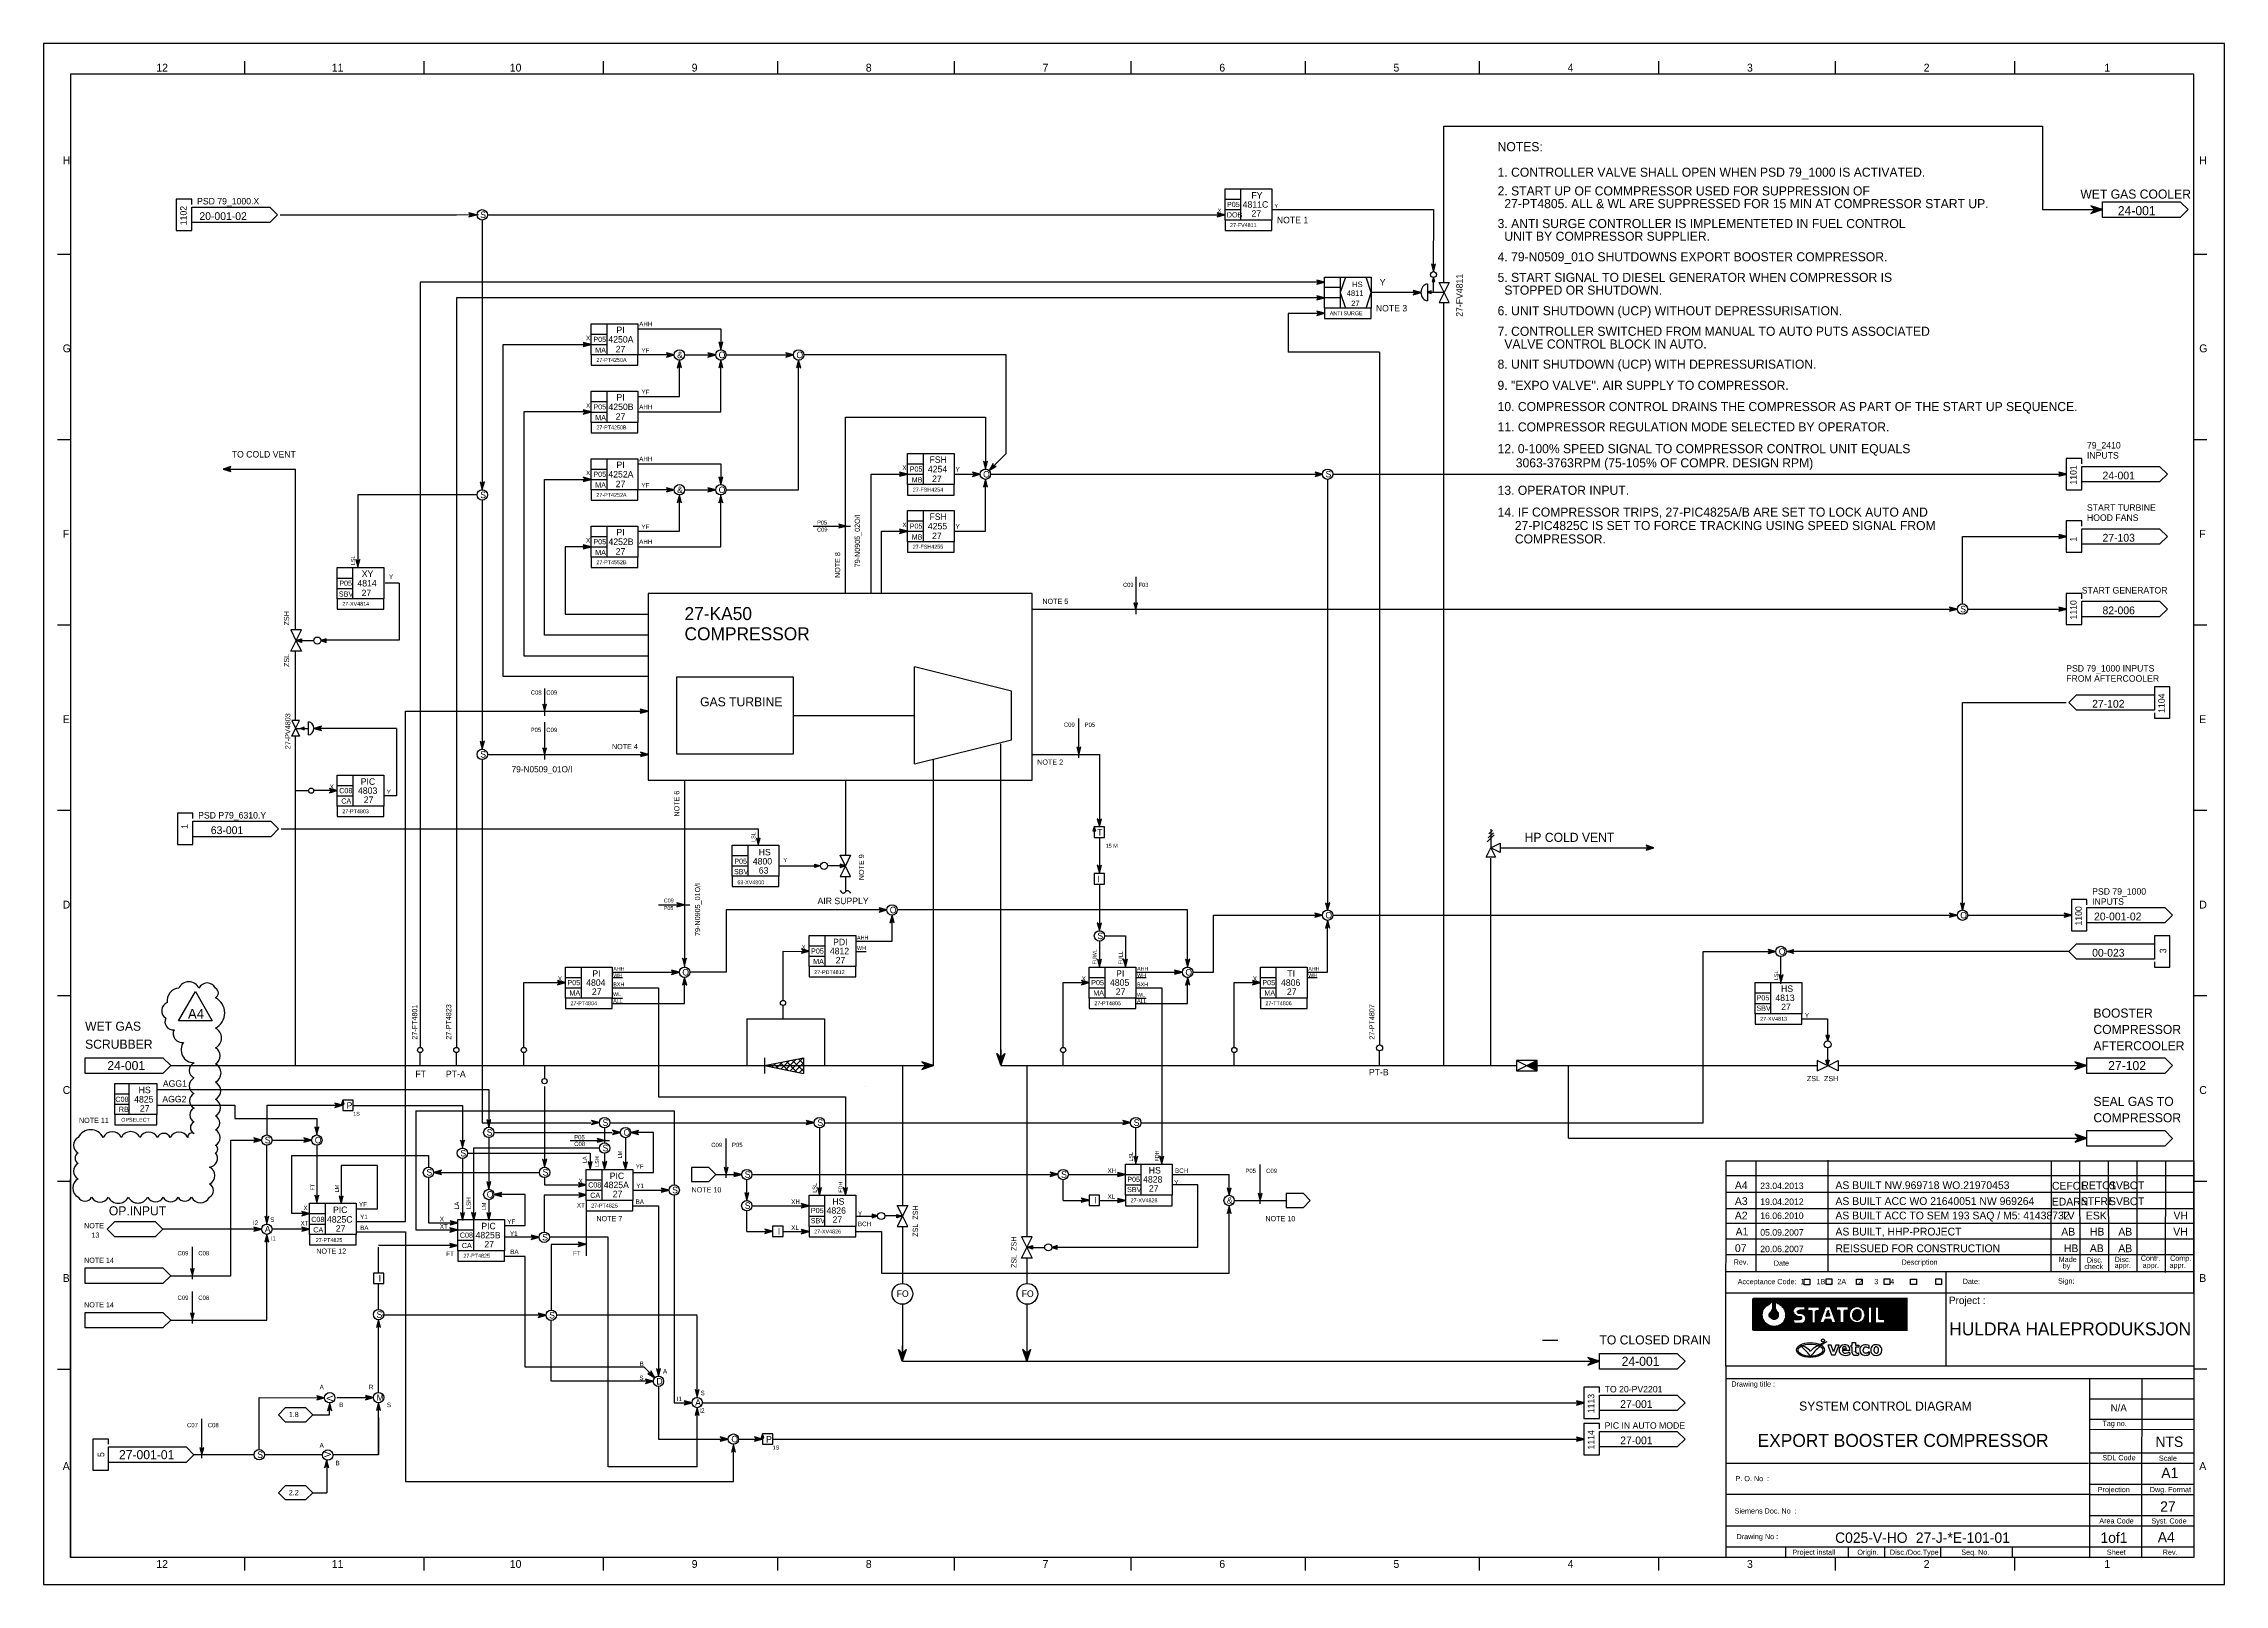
# Model space of a CAD drawing. Extents: x 0 to 841, y 0 to 594.
import ezdxf

# ---------------------------------------------------------------- set-up
doc = ezdxf.new("R2010")
doc.units = 0
for name, color, linetype in [('01-LIN-025-A', 7, 'Continuous'), ('02-LIN-025-B', 7, 'Continuous'), ('03-LIN-025-C', 7, 'Continuous'), ('08-LIN-050-A', 7, 'Continuous'), ('09-LIN-050-B', 7, 'Continuous'), ('12-LIN-100-A', 7, 'Continuous'), ('18-LIN-025-SP', 7, 'Continuous'), ('30-PAT-025-A', 7, 'Continuous'), ('35-TXT-025', 7, 'Continuous'), ('36-TXT-035', 7, 'Continuous'), ('37-TXT-050', 7, 'Continuous'), ('40-', 7, 'Continuous'), ('43-', 7, 'Continuous'), ('45-', 7, 'Continuous'), ('46-', 7, 'Continuous'), ('47-', 7, 'Continuous'), ('48-BOR-018', 7, 'Continuous'), ('50-REV-035-TRNG', 7, 'Continuous'), ('51-REV-035-CLD', 7, 'Continuous'), ('60-', 7, 'Continuous'), ('Default', 7, 'Continuous')]:
    doc.layers.add(name, color=color, linetype=linetype)

msp = doc.modelspace()

# ---------------------------------------------------------------- texts
at = {"layer": '01-LIN-025-A'}
for s, height, p in [('12', 3.02, (43.46, 583.23)), ('12', 3.02, (43.46, 583.23)), ('11', 3.02, (111.13, 583.23)), ('11', 3.02, (111.13, 583.23)), ('10', 3.02, (179.78, 583.23)), ('10', 3.02, (179.78, 583.23)), ('9', 3.02, (249.92, 583.23)), ('9', 3.02, (249.92, 583.23)), ('8', 3.02, (317.08, 583.23)), ('8', 3.02, (317.08, 583.23)), ('7', 3.02, (385.24, 583.23)), ('7', 3.02, (385.24, 583.23)), ('6', 3.02, (453.4, 583.23)), ('6', 3.02, (453.4, 583.23)), ('5', 3.02, (520.56, 583.23)), ('5', 3.02, (520.56, 583.23)), ('4', 3.02, (587.72, 583.23)), ('4', 3.02, (587.72, 583.23)), ('3', 3.02, (656.88, 583.23)), ('3', 3.02, (656.88, 583.23)), ('2', 3.02, (725.04, 583.23)), ('2', 3.02, (725.04, 583.23)), ('1', 3.02, (794.71, 583.23)), ('1', 3.02, (794.71, 583.23)), ('H', 3.02, (7.36, 547.49)), ('H', 3.02, (7.36, 547.49)), ('H', 3.02, (831.31, 547.49)), ('H', 3.02, (831.31, 547.49)), ('PSD 79_1000.X', 2.5, (59.18, 532)), ('X', 1.5, (452.75, 528.87)), ('Y', 1.5, (474.67, 530.71)), ('20-001-02', 3, (60.07, 526)), ('S', 2.5, (168.38, 526.77)), ('27-FV4811', 1.5, (457.54, 523.29)), ('ANTI SURGE', 1.5, (496, 489.29)), ('G', 3.02, (7.36, 475.01)), ('G', 3.02, (7.36, 475.01)), ('27-PT4250A', 1.5, (213.18, 471.29)), ('&', 2.5, (244.31, 472.74)), ('O', 2.5, (260.31, 472.74)), ('O', 2.5, (290.31, 472.74)), ('G', 3.02, (831.31, 475.01)), ('G', 3.02, (831.31, 475.01)), ('27-PT4250B', 1.5, (213.18, 445.29)), ('79_2410', 2.5, (788, 437.9)), ('O', 2.5, (362.31, 426.74)), ('S', 2.5, (494.38, 426.77)), ('INPUTS', 2.5, (788, 434)), ('24-001', 3, (794, 426)), ('S', 2.5, (168.38, 418.77)), ('27-PT4252A', 1.5, (213.18, 419.29)), ('&', 2.5, (244.31, 420.74)), ('O', 2.5, (260.31, 420.74)), ('27-FSH4254', 1.5, (335.18, 421.29)), ('START TURBINE', 2.5, (788, 413.9)), ('HOOD FANS', 2.5, (788, 410)), ('F', 3.02, (7.36, 403.53)), ('F', 3.02, (7.36, 403.53)), ('27-103', 3, (794, 402)), ('F', 3.02, (831.31, 403.53)), ('F', 3.02, (831.31, 403.53)), ('27-FSH4255', 1.5, (335.18, 399.29)), ('27-PT4552B', 1.5, (213.18, 393.29)), ('27-XV4814', 1.5, (115.18, 377.29)), ('NOTE 5', 2, (385.18, 378)), ('START GENERATOR', 2.5, (786, 382)), ('S', 2.5, (739.13, 374.74)), ('82-006', 3, (794, 374)), ('PSD 79_1000 INPUTS', 2.5, (780, 351.9)), ('FROM AFTERCOOLER', 2.5, (780, 348)), ('27-102', 3, (790, 338)), ('E', 3.02, (7.36, 332.04)), ('E', 3.02, (7.36, 332.04)), ('E', 3.02, (831.31, 332.04)), ('E', 3.02, (831.31, 332.04)), ('S', 2.5, (168.38, 318.77)), ('NOTE 4', 2, (219.18, 322)), ('NOTE 2', 2, (383.18, 316)), ('PSD P79_6310.Y', 2.5, (59.59, 295.26)), ('27-PT4803', 1.5, (115.18, 297.29)), ('63-001', 3, (64.48, 289.26)), ('T', 2.5, (406.31, 288.69)), ('Y', 1.5, (285.32, 278.48)), ('15 M', 1.5, (409.62, 284)), ('63-XV4800', 1.5, (267.55, 269.91)), ('I', 2.5, (406.31, 270.69)), ('D', 3.02, (7.36, 260.56)), ('D', 3.02, (7.36, 260.56)), ('C09', 1.5, (239.18, 262.9)), ('P05', 1.5, (239.18, 260)), ('O', 2.5, (326.31, 258.74)), ('PSD 79_1000 ', 2.5, (790, 265.9)), ('INPUTS', 2.5, (790, 262)), ('D', 3.02, (831.31, 260.56)), ('D', 3.02, (831.31, 260.56)), ('O', 2.5, (494.31, 256.74)), ('O', 2.5, (739.13, 256.74)), ('20-001-02', 3, (790.73, 256)), ('AHH', 1.5, (313.68, 248.55)), ('WH', 1.5, (313.68, 244.55)), ('S', 2.5, (406.38, 248.77)), ('O', 2.5, (669.13, 242.74)), ('00-023', 3, (790, 242)), ('AHH', 1.5, (219.68, 236.55)), ('WH', 1.5, (219.68, 234.08)), ('O', 2.5, (246.31, 234.74)), ('27-PDT4812', 1.5, (297.18, 235.29)), ('AHH', 1.5, (421.68, 236.55)), ('WH', 1.5, (421.68, 234.08)), ('O', 2.5, (440.31, 234.74)), ('AHH', 1.5, (487.68, 236.55)), ('WH', 1.5, (487.68, 234.08)), ('WL', 1.5, (219.6, 226.79)), ('BXH', 1.5, (219.68, 230.55)), ('WL', 1.5, (421.68, 226.55)), ('BXH', 1.5, (421.68, 230.55)), ('27-PT4804', 1.5, (203.18, 223.29)), ('ALL', 1.5, (219.68, 224.16)), ('27-PT4805', 1.5, (405.18, 223.29)), ('ALL', 1.5, (421.68, 224.16)), ('27-TT4806', 1.5, (471.18, 223.29)), ('27-XV4813', 1.5, (662, 217.29)), ('ZSL  ZSH', 2, (680, 194)), ('C', 3.02, (7.36, 189.08)), ('C', 3.02, (7.36, 189.08)), ('P', 2.5, (116.84, 183.36)), ('C', 3.02, (831.31, 189.08)), ('C', 3.02, (831.31, 189.08)), ('NOTE 11', 2, (13.63, 177.87)), ('OPSELECT', 1.5, (29.93, 178.36)), ('1S', 1.5, (119.4, 180.67)), ('S', 2.5, (215.53, 176.77)), ('S', 2.5, (298.38, 176.77)), ('S', 2.5, (420.38, 176.77)), ('S', 2.5, (85.28, 170.04)), ('O', 2.5, (104.56, 170.04)), ('S', 2.5, (170.88, 173)), ('S', 2.5, (215.53, 166.98)), ('O', 2.5, (223.6, 172.97)), ('S', 2.5, (147.61, 157.62)), ('S', 2.5, (160.71, 164.98)), ('S', 2.5, (192.41, 157.62)), ('O', 2.5, (170.88, 149.09)), ('S', 2.5, (242.38, 150.77)), ('NOTE 10', 2, (249.87, 151.11)), ('S', 2.5, (270.38, 156.77)), ('S', 2.5, (392.38, 156.77)), ('23.04.2013', 2.5, (662.01, 152.4)), ('27-PT4825', 1.5, (211.18, 145.29)), ('S', 2.5, (270.38, 144.77)), ('27-XV4828', 1.5, (419.18, 147.29)), ('&', 2.5, (456.31, 146.74)), ('16.06.2010', 2.5, (662, 140.87)), ('19.04.2012', 2.5, (662.01, 146.27)), ('NOTE ', 2, (15.62, 137.27)), ('13', 2, (18.43, 133.64)), ('A', 2.5, (85.28, 135.7)), ('S', 2.5, (192.26, 132.6)), ('NOTE 7', 2, (213.18, 140)), ('27-XV4826', 1.5, (297.18, 135.29)), ('NOTE 10', 2, (471.18, 140)), ('05.09.2007', 2.5, (662.01, 134.45)), ('27-PT4825', 1.5, (104.95, 131.98)), ('NOTE 12', 2, (105.15, 127.48)), ('27-PT4825', 1.5, (161.9, 125.95)), ('20.06.2007', 2.5, (662.01, 128.07)), ('Made', 2.013, (777.1, 124.29)), ('Made', 2.013, (777.1, 124.29)), ('Disc.', 2.013, (787.94, 124.07)), ('Disc.', 2.013, (787.94, 124.07)), ('Disc.', 2.013, (798.69, 124.29)), ('Disc.', 2.013, (798.69, 124.29)), ('Contr.', 2.013, (808.76, 124.74)), ('Contr.', 2.013, (808.76, 124.74)), ('Comp.', 2.013, (820.06, 124.74)), ('Comp.', 2.013, (820.06, 124.74)), ('B', 3.02, (7.36, 116.6)), ('B', 3.02, (7.36, 116.6)), ('NOTE 14 ', 2, (15.62, 123.95)), ('Rev.', 2.013, (651.75, 123.28)), ('Rev.', 2.013, (651.75, 123.28)), ('Acceptance Code:  1      1B      2A      2      3      4  ', 2.0126, (653.3, 115.73)), ('Acceptance Code:  1      1B      2A      2      3      4  ', 2.0126, (653.3, 115.73)), ('Date', 2.013, (667.24, 122.84)), ('Date', 2.013, (667.24, 122.84)), ('Description', 2.0125, (716.5, 123.22)), ('Description', 2.0125, (716.5, 123.22)), ('Date:', 2.013, (740.09, 115.82)), ('Date:', 2.013, (740.09, 115.82)), ('Sign:', 2.013, (776.86, 115.98)), ('Sign:', 2.013, (776.86, 115.98)), ('by', 2.013, (778.64, 121.78)), ('by', 2.013, (778.64, 121.78)), ('check', 2.013, (786.98, 121.55)), ('check', 2.013, (786.98, 121.55)), ('appr.', 2.013, (798.69, 122)), ('appr.', 2.013, (798.69, 122)), ('appr.', 2.013, (809.49, 122)), ('appr.', 2.013, (809.49, 122)), ('appr.', 2.013, (819.83, 122)), ('appr.', 2.013, (819.83, 122)), ('B', 3.02, (831.31, 116.6)), ('B', 3.02, (831.31, 116.6)), ('FO', 2.5, (328.97, 110.82)), ('FO', 2.5, (377.18, 110.82)), ('Project :', 2.867, (734.78, 108.07)), ('Project :', 2.867, (734.78, 108.07)), ('NOTE 14 ', 2, (15.62, 106.79)), ('S', 2.5, (128.38, 102.77)), ('S', 2.5, (194.96, 102.51)), ('D', 2.5, (236.31, 77.05)), ('TO 20-PV2201', 2.5, (602, 74)), ('Drawing title :', 2.0135, (650.87, 76.26)), ('Drawing title :', 2.0135, (650.87, 76.26)), ('M', 2.5, (128.38, 70.77)), ('A', 2.5, (251.25, 68.87)), ('27-001', 3, (608, 68)), ('N/A', 2.813, (797.11, 66.66)), ('PIC IN AUTO MODE', 2.5, (602, 60)), ('Tag no.', 2.013, (793.94, 61.04)), ('Tag no.', 2.013, (793.94, 61.04)), ('S', 2.5, (82.38, 48.77)), ('O', 2.5, (265.22, 54.77)), ('P', 2.5, (278.63, 54.69)), ('1S', 1.5, (281.18, 52)), ('27-001', 3, (608, 54)), ('A', 3.02, (7.36, 44.11)), ('A', 3.02, (7.36, 44.11)), ('SDL Code', 2.013, (793.94, 47.84)), ('SDL Code', 2.013, (793.94, 47.84)), ('Scale', 2.013, (815.73, 47.63)), ('Scale', 2.013, (815.73, 47.63)), ('A', 3.02, (831.31, 44.11)), ('A', 3.02, (831.31, 44.11)), ('P. O. No  :', 2.0134, (652.46, 39.79)), ('P. O. No  :', 2.0134, (652.46, 39.79)), ('Projection', 2.013, (792.18, 35.55)), ('Projection', 2.013, (792.18, 35.55)), ('Dwg. Format', 2.0135, (812.22, 35.55)), ('Dwg. Format', 2.0135, (812.22, 35.55)), ('Siemens Doc. No  :', 2.0134, (652.11, 27.31)), ('Siemens Doc. No  :', 2.0134, (652.11, 27.31)), ('Area Code', 2.013, (792.76, 23.47)), ('Area Code', 2.013, (792.76, 23.47)), ('Syst. Code', 2.013, (812.85, 23.47)), ('Syst. Code', 2.013, (812.85, 23.47)), ('Drawing No :', 2.0135, (652.85, 17.43)), ('Drawing No :', 2.0135, (652.85, 17.43)), ('12', 3.02, (43.46, 6.35)), ('12', 3.02, (43.46, 6.35)), ('11', 3.02, (111.13, 6.35)), ('11', 3.02, (111.13, 6.35)), ('10', 3.02, (179.78, 6.35)), ('10', 3.02, (179.78, 6.35)), ('9', 3.02, (249.92, 6.35)), ('9', 3.02, (249.92, 6.35)), ('8', 3.02, (317.08, 6.35)), ('8', 3.02, (317.08, 6.35)), ('7', 3.02, (385.24, 6.35)), ('7', 3.02, (385.24, 6.35)), ('6', 3.02, (453.4, 6.35)), ('6', 3.02, (453.4, 6.35)), ('5', 3.02, (520.56, 6.35)), ('5', 3.02, (520.56, 6.35)), ('4', 3.02, (587.72, 6.35)), ('4', 3.02, (587.72, 6.35)), ('3', 3.02, (656.88, 6.35)), ('3', 3.02, (656.88, 6.35)), ('Project install', 2.0135, (674.4, 11.39)), ('Project install', 2.0135, (674.4, 11.39)), ('Origin.', 2.013, (699.46, 11.39)), ('Origin.', 2.013, (699.46, 11.39)), ('Disc./Doc.Type', 2.0135, (711.99, 11.39)), ('Disc./Doc.Type', 2.0135, (711.99, 11.39)), ('2', 3.02, (725.04, 6.35)), ('2', 3.02, (725.04, 6.35)), ('Seq. No.', 2.013, (739.55, 11.39)), ('Seq. No.', 2.013, (739.55, 11.39)), ('1', 3.02, (794.71, 6.35)), ('1', 3.02, (794.71, 6.35)), ('Sheet', 2.013, (795.68, 11.39)), ('Sheet', 2.013, (795.68, 11.39)), ('Rev.', 2.013, (817.23, 11.39)), ('Rev.', 2.013, (817.23, 11.39))]:
    msp.add_text(s, height=height, dxfattribs=at).set_placement(p)
for s, height, rotation, p in [('1102', 2.5, 90, (55.18, 524)), ('1101', 2.5, 90, (784, 424)), ('79-N0905_02O/I', 2, 90, (314.82, 392.11)), ('1', 2.5, 90, (784, 402)), ('LSL', 1.5, 90, (120.08, 392.99)), ('NOTE 8', 2, 90, (307.18, 388)), ('1110', 2.5, 90, (784, 372)), ('ZSH', 2, 90, (94.69, 369.68)), ('ZSL', 2, 90, (94.69, 353.68)), ('1104', 2.5, 90, (818, 336)), ('27-PV4803', 2, 90, (95.18, 322)), ('NOTE 6', 2, 90, (245.18, 296)), ('1', 2.5, 90, (55.59, 291.26)), ('LSL', 1.5, 90, (274.48, 286.26)), ('NOTE 9', 2, 90, (316.4, 271.49)), ('79-N0905_01O/I', 2, 90, (253.18, 250)), ('1100', 2.5, 90, (786, 254)), ('FUWL', 1.5, 90, (406.08, 238.99)), ('3', 2.5, 90, (818.59, 243.32)), ('FULL', 1.5, 90, (416.08, 238.99)), ('LSL', 1.5, 90, (668.9, 232.99)), ('27-FT4801', 2, 90, (144.1, 210)), ('27-PT4823', 2, 90, (157.18, 210)), ('27-PT4807', 2, 90, (513.21, 210)), ('LA', 1.5, 90, (209.39, 162.44)), ('LSH', 1.5, 90, (214.2, 160.99)), ('LM', 1.5, 90, (222.99, 164.25)), ('LSL', 1.5, 90, (420.08, 162.99)), ('FDH', 1.5, 90, (430.08, 162.99)), ('FT', 1.5, 90, (104.48, 151.83)), ('LM', 1.5, 90, (113.85, 151.16)), ('LSL', 1.5, 90, (298.08, 150.99)), ('FDH', 1.5, 90, (308.08, 150.99)), ('LM', 1.5, 90, (170.58, 144.26)), ('ZSL  ZSH', 2, 90, (337.18, 134)), ('ZSL  ZSH', 2, 90, (375.18, 122)), ('V', 2.5, 270, (109.11, 72.8)), ('1113', 2.5, 90, (598, 66)), ('1114', 2.5, 90, (598, 52)), ('5', 2.5, 90, (23.39, 49.09)), ('V', 2.5, 90, (110.8, 49))]:
    msp.add_text(s, height=height, rotation=rotation, dxfattribs=at).set_placement(p)
at = {"layer": '02-LIN-025-B'}
for s, height, p in [('A4', 3, (652.24, 152.39)), ('AS BUILT NW.969718 WO.21970453', 3, (691.01, 152.39)), ('CEFOL', 3, (774.5, 152.18)), ('RETO1', 3, (785.86, 152.35)), ('SVBOT', 3, (796.53, 152.33)), ('A2', 3, (652.23, 140.71)), ('A3', 3, (652.24, 146.26)), ('AS BUILT ACC TO SEM 193 SAQ / M5: 41438732', 3, (691, 140.71)), ('AS BUILT ACC WO 21640051 NW 969264', 3, (691.01, 146.26)), ('EDARN', 3, (774.45, 146.06)), ('TV', 3, (778.12, 140.71)), ('STFRE', 3, (785.63, 146.23)), ('ESK', 3, (787.6, 140.71)), ('SVBOT', 3, (796.53, 146.2)), ('VH', 3, (821.38, 140.71)), ('A1', 3, (652.52, 134.51)), ('AS BUILT, HHP-PROJECT', 3, (691.01, 134.51)), ('AB', 3, (778.1, 134.46)), ('HB', 3, (789.12, 134.48)), ('AB', 3, (800.1, 134.46)), ('VH', 3, (821.28, 134.48)), ('07', 3, (652.24, 128.12)), ('REISSUED FOR CONSTRUCTION', 3, (691, 128.07)), ('HB', 3, (779.12, 128.09)), ('AB', 3, (789.12, 128.09)), ('AB', 3, (800.1, 128.07)), ('HULDRA HALEPRODUKSJON', 5, (734.92, 96))]:
    msp.add_text(s, height=height, dxfattribs=at).set_placement(p)
at = {"layer": '12-LIN-100-A'}
for s, height, p in [('4811', 2.1, (502.56, 496.73)), ('HS', 2.1, (504.63, 500.15)), ('27', 2.1, (504.27, 492.82)), ('TO COLD VENT', 2.5, (72.56, 434.43)), ('79-N0509_01O/I', 2.375, (180.49, 313.07))]:
    msp.add_text(s, height=height, dxfattribs=at).set_placement(p)
at = {"layer": '35-TXT-025'}
for s, height, p in [('SYSTEM CONTROL DIAGRAM', 3.5, (677, 67)), ('N/A', 2.813, (797.11, 66.66))]:
    msp.add_text(s, height=height, dxfattribs=at).set_placement(p)
at = {"layer": '36-TXT-035'}
for s, height, p in [('NOTES:', 3.5, (560.72, 552.53)), ('2. START UP OF COMMPRESSOR USED FOR SUPPRESSION OF', 3.5, (560.72, 535.47)), ('1. CONTROLLER VALVE SHALL OPEN WHEN PSD 79_1000 IS ACTIVATED.', 3.5, (560.72, 542.68)), ('  27-PT4805. ALL & WL ARE SUPPRESSED FOR 15 MIN AT COMPRESSOR START UP.', 3.5, (560.72, 530.57)), ('3. ANTI SURGE CONTROLLER IS IMPLEMENTETED IN FUEL CONTROL', 3.5, (560.72, 522.89)), ('  UNIT BY COMPRESSOR SUPPLIER.', 3.5, (560.72, 517.99)), ('4. 79-N0509_01O SHUTDOWNS EXPORT BOOSTER COMPRESSOR.', 3.5, (560.72, 510.07)), ('5. START SIGNAL TO DIESEL GENERATOR WHEN COMPRESSOR IS ', 3.5, (560.72, 502.13)), ('  STOPPED OR SHUTDOWN.', 3.5, (560.72, 497.23)), ('6. UNIT SHUTDOWN (UCP) WITHOUT DEPRESSURISATION. ', 3.5, (560.72, 489.28)), ('7. CONTROLLER SWITCHED FROM MANUAL TO AUTO PUTS ASSOCIATED ', 3.5, (560.72, 481.35)), ('  VALVE CONTROL BLOCK IN AUTO.', 3.5, (560.72, 476.45)), ('8. UNIT SHUTDOWN (UCP) WITH DEPRESSURISATION.', 3.5, (560.72, 468.67)), ('9. "EXPO VALVE". AIR SUPPLY TO COMPRESSOR.', 3.5, (560.68, 460.51)), ('10. COMPRESSOR CONTROL DRAINS THE COMPRESSOR AS PART OF THE START UP SEQUENCE.', 3.5, (560.72, 452.33)), ('11. COMPRESSOR REGULATION MODE SELECTED BY OPERATOR.', 3.5, (560.72, 444.49)), ('12. 0-100% SPEED SIGNAL TO COMPRESSOR CONTROL UNIT EQUALS ', 3.5, (560.72, 436.1)), ('3063-3763RPM (75-105% OF COMPR. DESIGN RPM)', 3.5, (567.74, 430.64)), ('13. OPERATOR INPUT.', 3.5, (560.72, 420.05)), ('14. IF COMPRESSOR TRIPS, 27-PIC4825A/B ARE SET TO LOCK AUTO AND', 3.5, (560.72, 411.64)), ('27-PIC4825C IS SET TO FORCE TRACKING USING SPEED SIGNAL FROM', 3.5, (567.37, 406.46)), ('COMPRESSOR.', 3.5, (567.37, 401.3)), ('GAS TURBINE', 3.5, (253.18, 338.5)), ('EXPORT BOOSTER COMPRESSOR', 5, (661, 53)), ('NTS', 4, (814.43, 53)), ('A1', 4, (816.69, 41)), ('27', 4, (816.24, 28)), ('C025-V-HO', 4, (690.88, 16)), ('27-J-*E-101-01', 4, (722, 16)), ('1of1', 4, (793.21, 16)), ('A4', 4, (815.31, 16.2))]:
    msp.add_text(s, height=height, dxfattribs=at).set_placement(p)
at = {"layer": '37-TXT-050'}
for s, p in [('27-KA50', (247.16, 371.77)), ('COMPRESSOR', (247.16, 363.97))]:
    msp.add_text(s, height=5, dxfattribs=at).set_placement(p)
at = {"layer": '43-'}
for s, p in [('WET GAS COOLER', (785.46, 534.25)), ('24-001', (799.91, 527.86)), ('HP COLD VENT', (571.14, 286.25)), ('BOOSTER', (790.5, 218.5)), ('WET GAS', (16, 213.44)), ('COMPRESSOR', (790.5, 212.2)), ('SCRUBBER', (16, 206.5)), ('AFTERCOOLER', (790.5, 205.9)), ('24-001', (24.57, 198.25)), ('27-102', (796.19, 198.25)), ('SEAL GAS TO', (790.5, 184.45)), ('COMPRESSOR', (790.5, 178.15)), ('OP.INPUT', (25.16, 142.27)), ('TO CLOSED DRAIN', (600, 92.5)), ('24-001', (608.56, 84.25)), ('27-001-01', (29.07, 48.25))]:
    msp.add_text(s, height=3.5, dxfattribs=at).set_placement(p)
at = {"layer": '45-'}
for s, height, p in [('X', 1.75, (209.18, 479.63)), ('AHH', 1.75, (229.68, 485)), ('YF', 1.75, (230.55, 474.84)), ('X', 1.75, (209.18, 453.63)), ('AHH', 1.75, (229.68, 453.07)), ('YF', 1.75, (230.55, 458.84)), ('X', 1.75, (209.18, 427.63)), ('AHH', 1.75, (229.68, 433)), ('X', 1.75, (331.18, 429.63)), ('Y', 1.75, (351.68, 429)), ('YF', 1.75, (230.55, 422.84)), ('YF', 1.75, (230.55, 406.84)), ('C09', 1.579, (298.29, 405.86)), ('P05', 1.579, (298.29, 408.56)), ('X', 1.75, (331.18, 407.63)), ('Y', 1.75, (351.68, 407)), ('X', 1.75, (209.18, 401.63)), ('AHH', 1.75, (229.68, 401.07)), ('Y', 1.75, (133.18, 387.63)), ('C09', 1.579, (416.29, 384.56)), ('F03', 1.579, (422.29, 384.56)), ('C08', 1.662, (187.84, 342.99)), ('C09', 1.662, (193.84, 342.99)), ('P05', 1.662, (187.84, 328.59)), ('C09', 1.662, (193.84, 328.59)), ('C09', 1.662, (393.46, 330.59)), ('P05', 1.662, (401.46, 330.59)), ('X', 1.75, (110.31, 306.63)), ('Y', 1.75, (132.31, 304.63)), ('X', 1.75, (292.28, 244.78)), ('X', 1.75, (198.31, 232.63)), ('X', 1.75, (400.31, 232.63)), ('X', 1.75, (466.31, 232.63)), ('Y', 1.75, (679.22, 218.48)), ('C08', 1.662, (204.61, 168.97)), ('P05', 1.662, (204.61, 171.55)), ('C09', 1.662, (257.46, 168.59)), ('P05', 1.662, (265.46, 168.59)), ('YF', 1.75, (228.35, 160.23)), ('XH', 1.75, (410.31, 158.63)), ('BCH', 1.75, (436.31, 158.63)), ('P05', 1.662, (463.46, 158.59)), ('C09', 1.662, (471.46, 158.59)), ('X', 1.75, (206.31, 154.63)), ('Y1', 1.75, (228.56, 152.76)), ('Y', 1.75, (436.02, 154.09)), ('X', 1.75, (100.2, 144.27)), ('YF', 1.75, (121.63, 145.65)), ('XT', 1.75, (205.65, 145.29)), ('BA', 1.75, (228.31, 146.63)), ('XH', 1.75, (288.31, 146.63)), ('XH', 1.75, (288.32, 146.63)), ('Y', 1.75, (314.02, 142.09)), ('XL', 1.75, (410.31, 148.63)), ('I2', 1.75, (80.74, 138.54)), ('S', 1.75, (87.39, 139.74)), ('XT', 1.75, (99.08, 138.35)), ('Y1', 1.75, (122.06, 140.81)), ('BA', 1.75, (122.06, 136.58)), ('X', 1.75, (152.79, 139.98)), ('XT', 1.75, (152.79, 137.16)), ('YF', 1.75, (178.81, 138.94)), ('Y1', 1.75, (179.86, 134.37)), ('XL', 1.75, (288.31, 136.63)), ('XL', 1.75, (288.32, 136.63)), ('BCH', 1.75, (314.02, 138.09)), ('C09', 1.662, (51.64, 126.84)), ('C08', 1.662, (59.64, 126.84)), ('I1', 1.75, (87.54, 132.45)), ('FT', 1.75, (155.27, 126.56)), ('BA', 1.75, (179.97, 127.35)), ('FT', 1.75, (204.18, 126.78)), ('C09', 1.662, (51.64, 109.67)), ('C08', 1.662, (59.64, 109.67)), ('B', 1.75, (229.84, 84.17)), ('A', 1.75, (106.44, 75.18)), ('R', 1.75, (125.45, 75.18)), ('S', 1.75, (229.75, 78.71)), ('A', 1.75, (238.86, 81.29)), ('B', 1.75, (114.03, 68.32)), ('S', 1.75, (132.37, 68.32)), ('I1', 1.75, (244.15, 70.67)), ('I2', 1.75, (252.87, 66.09)), ('S', 1.75, (253.35, 72.91)), ('C07', 1.662, (55.3, 60.56)), ('C08', 1.662, (63.3, 60.56)), ('A', 1.75, (106.44, 52.74)), ('B', 1.75, (112.6, 45.91))]:
    msp.add_text(s, height=height, dxfattribs=at).set_placement(p)
for s, p in [('LA', (160.14, 144.56)), ('LSH', (164.74, 144.56))]:
    msp.add_text(s, height=1.75, rotation=90, dxfattribs=at).set_placement(p)
at = {"layer": '48-BOR-018'}
for s, height, p in [('HS', 2.5, (36.64, 189.37)), ('RB', 2, (29, 182.14)), ('PIC', 2.5, (111.6, 143.17)), ('PIC', 2.5, (168.8, 136.89))]:
    msp.add_text(s, height=height, dxfattribs=at).set_placement(p)
at = {"layer": '50-REV-035-TRNG'}
for s, height, p in [('P05', 2, (456.35, 531)), ('4811C', 2.5, (462.42, 530.75)), ('FY', 2.5, (465.76, 534.25)), ('DOB', 2, (456.3, 527)), ('27', 2.5, (465.83, 527.25)), ('NOTE 1', 2.5, (475.59, 524.75)), ('Y', 2.5, (515.27, 500.75)), ('NOTE 3', 2.5, (513.77, 490.75)), ('P05', 2, (212.01, 478.98)), ('4250A', 2.5, (217.8, 478.73)), ('PI', 2.5, (220.91, 482.38)), ('MA', 2, (212.73, 474.82)), ('27', 2.5, (220.62, 474.99)), ('P05', 2, (212.01, 452.98)), ('4250B', 2.5, (217.84, 452.73)), ('PI', 2.5, (220.91, 456.38)), ('MA', 2, (212.73, 448.82)), ('27', 2.5, (220.62, 448.99)), ('P05', 2, (212.01, 426.98)), ('4252A', 2.5, (217.8, 426.73)), ('PI', 2.5, (220.91, 430.38)), ('P05', 2, (334.01, 428.98)), ('4254', 2.5, (341.02, 428.73)), ('FSH', 2.5, (341.64, 432.38)), ('MA', 2, (212.73, 422.82)), ('27', 2.5, (220.62, 422.99)), ('MB', 2, (334.76, 424.82)), ('27', 2.5, (342.62, 424.99)), ('FSH', 2.5, (341.64, 410.38)), ('PI', 2.5, (220.91, 404.38)), ('P05', 2, (334.01, 406.98)), ('MB', 2, (334.76, 402.82)), ('4255', 2.5, (341.01, 406.73)), ('27', 2.5, (342.62, 402.99)), ('P05', 2, (212.01, 400.98)), ('MA', 2, (212.73, 396.82)), ('4252B', 2.5, (217.84, 400.73)), ('27', 2.5, (220.62, 396.99)), ('P05', 2, (114.01, 384.98)), ('4814', 2.5, (121.02, 384.73)), ('XY', 2.5, (122.7, 388.38)), ('SBV', 2, (113.86, 380.82)), ('27', 2.5, (122.62, 380.99)), ('C08', 2, (114, 305)), ('CA', 2, (114.79, 301)), ('4803', 2.5, (121.24, 304.75)), ('PIC', 2.5, (122.3, 308.25)), ('27', 2.5, (123.47, 301.25)), ('P05', 2, (266.34, 277.78)), ('4800', 2.5, (273.5, 277.53)), ('HS', 2.5, (275.77, 281.03)), ('SBV', 2, (266.26, 273.78)), ('63', 2.5, (275.81, 274.03)), ('AIR SUPPLY', 2.5, (298.47, 262.25)), ('P05', 2, (295.97, 243.16)), ('4812', 2.5, (303.21, 242.91)), ('PDI', 2.5, (304.47, 246.41)), ('PI', 2.5, (211.61, 234.25)), ('MA', 2, (296.76, 239.16)), ('27', 2.5, (305.45, 239.41)), ('PI', 2.5, (413.61, 234.25)), ('TI', 2.5, (479.61, 234.25)), ('P05', 2, (202, 231)), ('MA', 2, (202.79, 227)), ('4804', 2.5, (209.24, 230.75)), ('27', 2.5, (211.47, 227.25)), ('P05', 2, (404, 231)), ('MA', 2, (404.79, 227)), ('4805', 2.5, (411.24, 230.75)), ('27', 2.5, (413.47, 227.25)), ('P05', 2, (470, 231)), ('MA', 2, (470.79, 227)), ('4806', 2.5, (477.19, 230.75)), ('27', 2.5, (479.47, 227.25)), ('P05', 2, (660.6, 225.14)), ('4813', 2.5, (667.84, 224.89)), ('HS', 2.5, (670.01, 228.39)), ('SBV', 2, (660.53, 221.14)), ('27', 2.5, (670.07, 221.39)), ('AGG1', 2.5, (45.98, 191.84)), ('FT', 2.5, (143.38, 195.54)), ('PT-A', 2.5, (155.15, 195.54)), ('PT-B', 2.5, (511.09, 196.25)), ('C08', 2, (27.67, 186.01)), ('4825', 2.5, (34.91, 185.76)), ('AGG2', 2.5, (45.79, 185.83)), ('27', 2.5, (37.14, 182.26)), ('HS', 2.5, (426.19, 158.39)), ('C08', 2, (210, 153)), ('4825A', 2.5, (216.04, 152.75)), ('PIC', 2.5, (218.3, 156.25)), ('27', 2.5, (219.47, 149.25)), ('SBV', 2, (417.83, 151.22)), ('P05', 2, (417.9, 155.14)), ('4828', 2.5, (424.01, 154.89)), ('27', 2.5, (426.25, 151.39)), ('CA', 2, (210.79, 149)), ('P05', 2, (295.9, 143.14)), ('4826', 2.5, (301.96, 142.89)), ('HS', 2.5, (304.19, 146.39)), ('I', 2.5, (405.14, 146.86)), ('C08', 2, (103.21, 139.71)), ('CA', 2, (104, 135.71)), ('4825C', 2.5, (109.28, 139.46)), ('27', 2.5, (112.68, 135.96)), ('C08', 2, (160.5, 133.64)), ('4825B', 2.5, (166.57, 133.39)), ('I', 2.5, (283.15, 134.86)), ('SBV', 2, (295.83, 139.22)), ('27', 2.5, (304.25, 139.39)), ('CA', 2, (161.29, 129.64)), ('27', 2.5, (169.97, 129.89)), ('I', 2.5, (129.18, 116.75)), ('1.8', 2, (94.56, 64.5)), ('2.2', 2, (94.56, 34.39))]:
    msp.add_text(s, height=height, dxfattribs=at).set_placement(p)
msp.add_text('27-FV4811', height=2.5, rotation=90, dxfattribs=at).set_placement((547.25, 488.7))
at = {"layer": '51-REV-035-CLD'}
msp.add_text('A4', height=3.78, dxfattribs=at).set_placement((55.67, 218.08))

# ---------------------------------------------------------------- linework, layer by layer
at = {"layer": '01-LIN-025-A'}
for p, q in [((829.26, 582.23), (10.33, 582.23)), ((10.33, 582.23), (10.33, 10.38)), ((829.26, 582.23), (10.33, 582.23)), ((10.33, 582.23), (10.33, 10.38)), ((77.49, 587.26), (77.49, 582.23)), ((77.49, 587.26), (77.49, 582.23)), ((146.65, 587.26), (146.65, 582.23)), ((146.65, 587.26), (146.65, 582.23)), ((215.82, 587.26), (215.82, 582.23)), ((215.82, 587.26), (215.82, 582.23)), ((282.98, 587.26), (282.98, 582.23)), ((282.98, 587.26), (282.98, 582.23)), ((351.14, 587.26), (351.14, 582.23)), ((351.14, 587.26), (351.14, 582.23)), ((419.3, 587.26), (419.3, 582.23)), ((419.3, 587.26), (419.3, 582.23)), ((486.46, 587.26), (486.46, 582.23)), ((486.46, 587.26), (486.46, 582.23)), ((553.61, 587.26), (553.61, 582.23)), ((553.61, 587.26), (553.61, 582.23)), ((622.78, 587.26), (622.78, 582.23)), ((622.78, 587.26), (622.78, 582.23)), ((690.94, 587.26), (690.94, 582.23)), ((690.94, 587.26), (690.94, 582.23)), ((760.1, 587.26), (760.1, 582.23)), ((760.1, 587.26), (760.1, 582.23)), ((829.26, 112.01), (829.26, 582.23)), ((829.26, 112.01), (829.26, 582.23)), ((169.18, 526), (169.18, 422)), ((10.33, 512.76), (5.32, 512.76)), ((10.33, 512.76), (5.32, 512.76)), ((834.27, 512.76), (829.26, 512.76)), ((834.27, 512.76), (829.26, 512.76)), ((243.18, 474), (229.18, 474)), ((247.18, 474), (259.18, 474)), ((263.18, 474), (289.18, 474)), ((10.33, 441.28), (5.32, 441.28)), ((10.33, 441.28), (5.32, 441.28)), ((834.27, 441.28), (829.26, 441.28)), ((834.27, 441.28), (829.26, 441.28)), ((243.18, 422), (229.18, 422)), ((247.18, 422), (259.18, 422)), ((351.18, 428), (361.18, 428)), ((742, 376), (780, 376)), ((10.33, 369.8), (5.32, 369.8)), ((10.33, 369.8), (5.32, 369.8)), ((834.27, 369.8), (829.26, 369.8)), ((834.27, 369.8), (829.26, 369.8)), ((139.51, 336.63), (233.05, 336.63)), ((171.18, 320), (233.18, 320)), ((247.18, 310), (247.18, 238)), ((10.33, 298.32), (5.32, 298.32)), ((10.33, 298.32), (5.32, 298.32)), ((834.27, 298.32), (829.26, 298.32)), ((834.27, 298.32), (829.26, 298.32)), ((91.59, 291.26), (275.59, 291.26)), ((275.59, 291.26), (275.59, 285.26)), ((407.18, 288), (407.18, 274)), ((283.59, 277.02), (299.08, 277.02)), ((407.18, 270), (407.18, 252)), ((237.18, 262), (249.18, 262)), ((313.18, 244), (317.18, 244)), ((407.18, 248), (407.18, 238)), ((219.18, 236), (245.18, 236)), ((421.18, 236), (439.18, 236)), ((219.18, 234), (223.18, 234)), ((421.18, 234), (425.18, 234)), ((487.18, 234), (491.18, 234)), ((10.33, 226.84), (5.32, 226.84)), ((10.33, 226.84), (5.32, 226.84)), ((219.18, 226), (223.18, 226)), ((421.18, 226), (425.18, 226)), ((834.27, 226.84), (829.26, 226.84)), ((834.27, 226.84), (829.26, 226.84)), ((271.18, 218), (301.18, 218)), ((271.18, 218), (271.18, 200)), ((301.18, 218), (301.18, 200)), ((568, 202), (576, 198)), ((576, 202), (568, 198)), ((218.34, 178), (297.18, 178)), ((301.18, 178), (419.18, 178)), ((216.34, 176), (216.34, 170.21)), ((299.18, 176), (299.18, 150)), ((421.18, 162), (421.18, 176)), ((210.75, 166.21), (210.75, 160)), ((216.34, 166.21), (216.34, 160)), ((660.35, 163.26), (660.35, 120.46)), ((660.35, 163.26), (660.35, 120.46)), ((688.09, 163.49), (688.12, 120.7)), ((774.14, 163.26), (774.07, 120.49)), ((774.14, 163.26), (774.07, 120.49)), ((785.16, 163.26), (785.24, 120.31)), ((785.16, 163.26), (785.24, 120.31)), ((796.19, 163.26), (796.29, 120.46)), ((796.19, 163.26), (796.29, 120.46)), ((807.21, 163.26), (807.22, 120.79)), ((807.21, 163.26), (807.22, 120.79)), ((818.24, 163.26), (818.15, 120.29)), ((818.24, 163.26), (818.15, 120.29)), ((829.27, 163.26), (829.26, 83.35)), ((829.27, 163.26), (829.26, 83.35)), ((10.33, 155.36), (5.32, 155.36)), ((10.33, 155.36), (5.32, 155.36)), ((10.33, 10.38), (10.33, 156.36)), ((10.33, 10.38), (10.33, 156.36)), ((393.18, 148), (393.18, 156)), ((457.18, 150), (457.18, 158)), ((648.83, 157.65), (829.27, 157.65)), ((834.27, 155.36), (829.26, 155.36)), ((834.27, 155.36), (829.26, 155.36)), ((457.18, 120), (457.18, 146)), ((648.83, 151.32), (829.27, 151.23)), ((648.83, 151.27), (829.27, 151.27)), ((648.83, 144.95), (829.27, 144.85)), ((648.83, 144.95), (829.27, 144.85)), ((313.18, 142), (321.18, 142)), ((323.18, 136), (323.18, 120)), ((648.83, 139.29), (829.27, 139.29)), ((648.83, 139.29), (829.27, 139.29)), ((159.74, 130.64), (129.18, 130.64)), ((648.81, 127.17), (829.26, 127.17)), ((648.81, 127.17), (829.26, 127.17)), ((648.82, 133.23), (829.27, 133.23)), ((648.82, 133.23), (829.27, 133.23)), ((733.55, 120.24), (733.59, 84.19)), ((733.55, 120.24), (733.59, 84.19)), ((648.72, 112.42), (829.28, 112.42)), ((648.72, 112.42), (829.28, 112.42)), ((10.33, 82.87), (5.32, 82.87)), ((10.33, 82.87), (5.32, 82.87)), ((834.27, 82.92), (829.26, 82.92)), ((834.27, 82.92), (829.26, 82.92)), ((789.25, 63.66), (829.29, 63.66)), ((789.25, 63.66), (829.29, 63.66)), ((281.18, 56), (594, 56)), ((789.17, 50.65), (829.27, 50.65)), ((789.17, 50.65), (829.27, 50.65)), ((81.06, 50), (57.97, 50)), ((107.18, 50), (85.18, 50)), ((109.18, 48), (109.18, 35.34)), ((129.18, 50), (111.55, 50)), ((103.84, 35.34), (109.18, 35.34)), ((789.17, 38.57), (829.29, 38.57)), ((789.17, 38.57), (829.29, 38.57)), ((789.17, 26.49), (829.29, 26.49)), ((789.17, 26.49), (829.29, 26.49)), ((648.95, 10.38), (10.33, 10.38)), ((648.95, 10.38), (10.33, 10.38)), ((77.49, 10.38), (77.49, 5.35)), ((77.49, 10.38), (77.49, 5.35)), ((146.65, 10.38), (146.65, 5.35)), ((146.65, 10.38), (146.65, 5.35)), ((215.82, 10.38), (215.82, 5.35)), ((215.82, 10.38), (215.82, 5.35)), ((282.98, 10.38), (282.98, 5.35)), ((282.98, 10.38), (282.98, 5.35)), ((351.14, 10.38), (351.14, 5.35)), ((351.14, 10.38), (351.14, 5.35)), ((419.3, 10.38), (419.3, 5.35)), ((419.3, 10.38), (419.3, 5.35)), ((486.46, 10.38), (486.46, 5.35)), ((486.46, 10.38), (486.46, 5.35)), ((553.61, 10.38), (553.61, 5.35)), ((553.61, 10.38), (553.61, 5.35)), ((622.78, 10.37), (622.78, 5.35)), ((622.78, 10.37), (622.78, 5.35)), ((648.82, 14.41), (829.29, 14.41)), ((648.82, 14.41), (829.29, 14.41)), ((690.94, 10.38), (690.94, 5.35)), ((690.94, 10.38), (690.94, 5.35)), ((695.95, 14.41), (695.95, 10.38)), ((695.95, 14.41), (695.95, 10.38)), ((695.95, 14.41), (695.95, 10.38)), ((695.95, 14.41), (695.95, 10.38)), ((709.98, 14.41), (709.98, 10.38)), ((709.98, 14.41), (709.98, 10.38)), ((731.53, 14.41), (731.53, 10.38)), ((731.53, 14.41), (731.53, 10.38)), ((759.1, 14.41), (759.1, 10.38)), ((759.1, 14.41), (759.1, 10.38)), ((759.1, 14.41), (759.1, 10.38)), ((759.1, 14.41), (759.1, 10.38)), ((760.1, 10.38), (760.1, 5.35)), ((760.1, 10.38), (760.1, 5.35))]:
    msp.add_line(p, q, dxfattribs=at)
for points in [[(57.18, 532), (57.18, 534), (53.18, 534), (51.18, 534), (51.18, 522), (57.18, 522), (57.18, 526)], [(473.54, 530), (536, 530), (535.93, 506)], [(788.01, 530.02), (794.01, 530.02)], [(789.51, 531.52), (791.01, 530.02), (789.51, 528.52), (794.01, 530.02), (789.51, 531.52)], [(789.61, 531.42), (789.61, 531.48)], [(789.71, 531.32), (789.71, 531.45)], [(789.81, 531.22), (789.81, 531.42)], [(789.91, 531.12), (789.91, 531.38)], [(790.01, 531.02), (790.01, 531.35)], [(790.11, 530.92), (790.11, 531.32)], [(790.21, 530.82), (790.21, 531.28)], [(790.31, 530.72), (790.31, 531.25)], [(790.41, 530.62), (790.41, 531.22)], [(790.51, 530.52), (790.51, 531.18)], [(790.61, 530.42), (790.61, 531.15)], [(790.71, 530.32), (790.71, 531.12)], [(790.81, 530.22), (790.81, 531.08)], [(790.91, 530.12), (790.91, 531.05)], [(790.91, 528.98), (790.91, 529.92)], [(791.01, 530.02), (791.01, 531.02)], [(791.01, 529.02), (791.01, 530.02)], [(791.11, 529.05), (791.11, 530.98)], [(791.21, 529.08), (791.21, 530.95)], [(791.31, 529.12), (791.31, 530.92)], [(791.41, 529.15), (791.41, 530.88)], [(791.51, 529.18), (791.51, 530.85)], [(791.61, 529.22), (791.61, 530.82)], [(791.71, 529.25), (791.71, 530.78)], [(791.81, 529.28), (791.81, 530.75)], [(791.91, 529.32), (791.91, 530.72)], [(792.01, 529.35), (792.01, 530.68)], [(792.11, 529.38), (792.11, 530.65)], [(792.21, 529.42), (792.21, 530.62)], [(792.31, 529.45), (792.31, 530.58)], [(792.41, 529.48), (792.41, 530.55)], [(792.51, 529.52), (792.51, 530.52)], [(792.61, 529.55), (792.61, 530.48)], [(792.71, 529.58), (792.71, 530.45)], [(792.81, 529.62), (792.81, 530.42)], [(792.91, 529.65), (792.91, 530.38)], [(793.01, 529.68), (793.01, 530.35)], [(793.11, 529.72), (793.11, 530.32)], [(793.21, 529.75), (793.21, 530.28)], [(793.31, 529.78), (793.31, 530.25)], [(793.41, 529.82), (793.41, 530.22)], [(793.51, 529.85), (793.51, 530.18)], [(793.61, 529.88), (793.61, 530.15)], [(793.71, 529.92), (793.71, 530.12)], [(793.81, 529.95), (793.81, 530.08)], [(793.91, 529.98), (793.91, 530.05)], [(91.18, 528), (131.18, 528), (159.18, 528), (167.65, 528.12)], [(171.18, 528), (435.54, 528)], [(433.54, 528), (439.54, 528), (455.54, 528)], [(433.54, 528), (439.54, 528), (455.54, 528)], [(433.54, 528), (439.54, 528), (455.54, 528)], [(433.54, 528), (439.54, 528), (455.54, 528)], [(789.61, 528.55), (789.61, 528.62)], [(789.71, 528.58), (789.71, 528.72)], [(789.81, 528.62), (789.81, 528.82)], [(789.91, 528.65), (789.91, 528.92)], [(790.01, 528.68), (790.01, 529.02)], [(790.11, 528.72), (790.11, 529.12)], [(790.21, 528.75), (790.21, 529.22)], [(790.31, 528.78), (790.31, 529.32)], [(790.41, 528.82), (790.41, 529.42)], [(790.51, 528.85), (790.51, 529.52)], [(790.61, 528.88), (790.61, 529.62)], [(790.71, 528.92), (790.71, 529.72)], [(790.81, 528.95), (790.81, 529.82)], [(480, 490), (480, 475.01)], [(494, 490), (480, 490)], [(229.18, 484), (261.18, 484), (261.18, 476)], [(233.18, 350), (177.18, 350), (177.18, 478), (211.18, 478)], [(229.18, 458), (245.18, 458), (245.18, 472)], [(229.18, 452), (261.18, 452), (261.18, 472)], [(291.18, 422), (291.18, 472)], [(371.18, 436), (371.18, 472), (371.18, 474), (293.23, 474)], [(515.21, 475.01), (480, 475.01)], [(515.21, 475.01), (515.21, 208)], [(209.18, 452), (185.18, 452), (185.18, 358), (233.18, 358)], [(309.18, 382), (309.18, 450), (363.18, 450)], [(363.18, 450), (363.18, 432)], [(229.18, 432), (261.18, 432), (261.18, 424)], [(371.18, 436), (366.01, 430.83)], [(786, 432), (786, 434), (782, 434), (780, 434), (780, 422), (786, 422), (786, 426)], [(233.18, 366), (193.18, 366), (193.18, 426), (211.18, 426)], [(263.18, 422), (291.18, 422)], [(319.18, 382), (319.18, 428), (333.18, 428)], [(351.18, 406), (363.18, 406), (363.18, 426)], [(365.18, 428), (493.18, 428)], [(495.18, 426), (495.18, 262)], [(497.18, 428), (780, 428)], [(167.18, 420), (121.18, 420), (121.18, 392)], [(169.18, 418), (169.18, 322)], [(229.18, 406), (245.18, 406), (245.18, 420)], [(229.18, 400), (261.18, 400), (261.18, 420)], [(296.79, 408), (311.18, 408)], [(323.18, 382), (323.18, 406), (333.18, 406)], [(740, 404), (780, 404)], [(740, 378), (740, 404)], [(786, 408), (786, 410), (782, 410), (780, 410), (780, 398), (786, 398), (786, 402)], [(211.18, 400), (201.18, 400), (201.18, 374), (233.18, 374)], [(421.18, 388.39), (421.18, 374)], [(786, 380), (786, 382), (782, 382), (780, 382), (780, 370), (786, 370), (786, 374)], [(381.18, 376), (738, 376)], [(193.18, 345.41), (193.18, 334.86)], [(814, 336), (814, 334), (818, 334), (820, 334), (820, 346), (814, 346), (814, 342)], [(139.51, 139.89), (139.51, 336.63)], [(740, 260), (740, 324), (740, 340), (780, 340)], [(193.18, 332.39), (193.18, 318)], [(399.18, 318.7), (399.18, 333.85)], [(381.18, 320), (407.18, 320)], [(407.18, 320), (407.18, 292)], [(169.18, 318), (169.18, 178), (211.18, 178)], [(57.59, 295.26), (57.59, 297.26), (53.59, 297.26), (51.59, 297.26), (51.59, 285.26), (57.59, 285.26), (57.59, 289.26)], [(788, 262), (788, 264), (784, 264), (782, 264), (782, 252), (788, 252), (788, 256)], [(325.18, 260), (263.18, 260), (263.18, 236), (249.18, 236)], [(313.18, 248), (327.18, 248), (327.18, 258)], [(441.18, 238), (441.18, 260), (329.18, 260)], [(443.18, 236), (451.18, 236), (451.18, 258), (493.18, 258)], [(487.18, 236), (495.18, 236), (495.18, 256)], [(497.18, 258), (596, 258), (738, 258)], [(742, 258), (782, 258)], [(409.18, 250), (415.18, 250), (417.18, 250), (417.18, 238)], [(423.18, 178), (640, 178), (640, 244), (668, 244)], [(814, 240), (814, 238), (818, 238), (820, 238), (820, 250), (814, 250), (814, 246)], [(669.88, 242), (669.88, 231.53)], [(219.18, 224), (247.18, 224), (247.18, 234)], [(219.18, 230), (237.18, 230), (237.18, 188), (309.18, 188), (309.18, 150)], [(421.18, 224), (441.18, 224), (441.18, 234)], [(421.18, 230), (431.18, 230), (431.18, 162)], [(678, 218), (688, 218), (688, 210), (688, 210)], [(278.05, 200), (293.05, 203)], [(278.05, 203), (278.05, 197)], [(284.39, 198.73), (287.56, 201.9)], [(286.16, 198.38), (290.21, 202.43)], [(287.92, 198.02), (292.86, 202.96)], [(293.05, 197.8), (288.72, 202.13)], [(293.05, 200.63), (291.07, 202.6)], [(293.05, 203), (293.05, 197)], [(367.66, 204.67), (369.16, 203.17), (370.66, 204.67), (369.16, 200.17), (367.66, 204.67)], [(367.76, 204.57), (367.69, 204.57)], [(367.86, 204.47), (367.72, 204.47)], [(367.96, 204.37), (367.76, 204.37)], [(368.06, 204.27), (367.79, 204.27)], [(368.16, 204.17), (367.82, 204.17)], [(368.26, 204.07), (367.86, 204.07)], [(368.36, 203.97), (367.89, 203.97)], [(368.46, 203.87), (367.92, 203.87)], [(368.56, 203.77), (367.96, 203.77)], [(368.66, 203.67), (367.99, 203.67)], [(368.76, 203.57), (368.02, 203.57)], [(368.86, 203.47), (368.06, 203.47)], [(368.96, 203.37), (368.09, 203.37)], [(369.06, 203.27), (368.12, 203.27)], [(369.16, 203.17), (368.16, 203.17)], [(370.12, 203.07), (368.19, 203.07)], [(370.09, 202.97), (368.22, 202.97)], [(370.06, 202.87), (368.26, 202.87)], [(370.02, 202.77), (368.29, 202.77)], [(369.99, 202.67), (368.32, 202.67)], [(369.96, 202.57), (368.36, 202.57)], [(369.92, 202.47), (368.39, 202.47)], [(369.89, 202.37), (368.42, 202.37)], [(369.86, 202.27), (368.46, 202.27)], [(369.82, 202.17), (368.49, 202.17)], [(369.79, 202.07), (368.52, 202.07)], [(369.76, 201.97), (368.56, 201.97)], [(369.72, 201.87), (368.59, 201.87)], [(369.16, 206.17), (369.16, 200.17)], [(370.16, 203.17), (369.16, 203.17)], [(370.19, 203.27), (369.26, 203.27)], [(370.22, 203.37), (369.36, 203.37)], [(370.26, 203.47), (369.46, 203.47)], [(370.29, 203.57), (369.56, 203.57)], [(370.32, 203.67), (369.66, 203.67)], [(370.36, 203.77), (369.76, 203.77)], [(370.39, 203.87), (369.86, 203.87)], [(370.42, 203.97), (369.96, 203.97)], [(370.46, 204.07), (370.06, 204.07)], [(370.49, 204.17), (370.16, 204.17)], [(370.52, 204.27), (370.26, 204.27)], [(370.56, 204.37), (370.36, 204.37)], [(370.59, 204.47), (370.46, 204.47)], [(370.62, 204.57), (370.56, 204.57)], [(575.95, 201.87), (572.17, 199.98), (575.95, 198.09), (575.95, 201.8), (572.41, 199.98), (575.87, 198.25), (575.87, 201.64), (572.65, 199.98), (575.8, 198.41), (575.8, 201.4), (572.88, 199.98), (575.72, 198.57), (575.72, 201.17), (575.72, 201.17), (575.72, 201.17), (575.72, 201.17), (573.2, 199.98), (575.56, 198.8), (575.56, 200.93), (573.59, 199.98), (575.4, 199.04), (575.4, 200.69), (573.98, 199.98), (575.24, 199.35), (575.24, 200.46), (574.38, 199.98), (575.09, 199.59), (575.09, 200.22), (574.77, 199.91)], [(278.05, 200), (293.05, 197)], [(279.09, 199.79), (279.6, 200.31)], [(279.91, 199.63), (279.29, 200.25)], [(280.85, 199.44), (282.26, 200.84)], [(283.44, 198.92), (281.65, 200.72)], [(282.62, 199.09), (284.91, 201.37)], [(286.98, 198.21), (284, 201.19)], [(290.51, 197.51), (286.36, 201.66)], [(289.69, 197.67), (293.05, 201.03)], [(291.46, 197.32), (293.05, 198.91)], [(337.18, 200), (343.18, 200)], [(338.68, 201.5), (340.18, 200), (338.68, 198.5), (343.18, 200), (338.68, 201.5)], [(338.78, 201.4), (338.78, 201.47)], [(338.78, 198.53), (338.78, 198.6)], [(338.88, 201.3), (338.88, 201.43)], [(338.88, 198.57), (338.88, 198.7)], [(338.98, 201.2), (338.98, 201.4)], [(338.98, 198.6), (338.98, 198.8)], [(339.08, 201.1), (339.08, 201.37)], [(339.08, 198.63), (339.08, 198.9)], [(339.18, 201), (339.18, 201.33)], [(339.18, 198.67), (339.18, 199)], [(339.28, 200.9), (339.28, 201.3)], [(339.28, 198.7), (339.28, 199.1)], [(339.38, 200.8), (339.38, 201.27)], [(339.38, 198.73), (339.38, 199.2)], [(339.48, 200.7), (339.48, 201.23)], [(339.48, 198.77), (339.48, 199.3)], [(339.58, 200.6), (339.58, 201.2)], [(339.58, 198.8), (339.58, 199.4)], [(339.68, 200.5), (339.68, 201.17)], [(339.68, 198.83), (339.68, 199.5)], [(339.78, 200.4), (339.78, 201.13)], [(339.78, 198.87), (339.78, 199.6)], [(339.88, 200.3), (339.88, 201.1)], [(339.88, 198.9), (339.88, 199.7)], [(339.98, 200.2), (339.98, 201.07)], [(339.98, 198.93), (339.98, 199.8)], [(340.08, 200.1), (340.08, 201.03)], [(340.08, 198.97), (340.08, 199.9)], [(340.18, 200), (340.18, 201)], [(340.18, 199), (340.18, 200)], [(340.28, 199.03), (340.28, 200.97)], [(340.38, 199.07), (340.38, 200.93)], [(340.48, 199.1), (340.48, 200.9)], [(340.58, 199.13), (340.58, 200.87)], [(340.68, 199.17), (340.68, 200.83)], [(340.78, 199.2), (340.78, 200.8)], [(340.88, 199.23), (340.88, 200.77)], [(340.98, 199.27), (340.98, 200.73)], [(341.08, 199.3), (341.08, 200.7)], [(341.18, 199.33), (341.18, 200.67)], [(341.28, 199.37), (341.28, 200.63)], [(341.38, 199.4), (341.38, 200.6)], [(341.48, 199.43), (341.48, 200.57)], [(341.58, 199.47), (341.58, 200.53)], [(341.68, 199.5), (341.68, 200.5)], [(341.78, 199.53), (341.78, 200.47)], [(341.88, 199.57), (341.88, 200.43)], [(341.98, 199.6), (341.98, 200.4)], [(342.08, 199.63), (342.08, 200.37)], [(342.18, 199.67), (342.18, 200.33)], [(342.28, 199.7), (342.28, 200.3)], [(342.38, 199.73), (342.38, 200.27)], [(342.48, 199.77), (342.48, 200.23)], [(342.58, 199.8), (342.58, 200.2)], [(342.68, 199.83), (342.68, 200.17)], [(342.78, 199.87), (342.78, 200.13)], [(342.88, 199.9), (342.88, 200.1)], [(342.98, 199.93), (342.98, 200.07)], [(343.08, 199.97), (343.08, 200.03)], [(369.69, 201.77), (368.62, 201.77)], [(369.66, 201.67), (368.66, 201.67)], [(369.62, 201.57), (368.69, 201.57)], [(369.59, 201.47), (368.72, 201.47)], [(369.56, 201.37), (368.76, 201.37)], [(369.52, 201.27), (368.79, 201.27)], [(369.49, 201.17), (368.82, 201.17)], [(369.46, 201.07), (368.86, 201.07)], [(369.42, 200.97), (368.89, 200.97)], [(369.39, 200.87), (368.92, 200.87)], [(369.36, 200.77), (368.96, 200.77)], [(369.32, 200.67), (368.99, 200.67)], [(369.29, 200.57), (369.02, 200.57)], [(369.26, 200.47), (369.06, 200.47)], [(369.22, 200.37), (369.09, 200.37)], [(369.19, 200.27), (369.12, 200.27)], [(781.85, 200), (787.85, 200)], [(783.35, 201.5), (784.85, 200), (783.35, 198.5), (787.85, 200), (783.35, 201.5)], [(783.45, 201.4), (783.45, 201.47)], [(783.45, 198.53), (783.45, 198.6)], [(783.55, 201.3), (783.55, 201.43)], [(783.55, 198.57), (783.55, 198.7)], [(783.65, 201.2), (783.65, 201.4)], [(783.65, 198.6), (783.65, 198.8)], [(783.75, 201.1), (783.75, 201.37)], [(783.75, 198.63), (783.75, 198.9)], [(783.85, 201), (783.85, 201.33)], [(783.85, 198.67), (783.85, 199)], [(783.95, 200.9), (783.95, 201.3)], [(783.95, 198.7), (783.95, 199.1)], [(784.05, 200.8), (784.05, 201.27)], [(784.05, 198.73), (784.05, 199.2)], [(784.15, 200.7), (784.15, 201.23)], [(784.15, 198.77), (784.15, 199.3)], [(784.25, 200.6), (784.25, 201.2)], [(784.25, 198.8), (784.25, 199.4)], [(784.35, 200.5), (784.35, 201.17)], [(784.35, 198.83), (784.35, 199.5)], [(784.45, 200.4), (784.45, 201.13)], [(784.45, 198.87), (784.45, 199.6)], [(784.55, 200.3), (784.55, 201.1)], [(784.55, 198.9), (784.55, 199.7)], [(784.65, 200.2), (784.65, 201.07)], [(784.65, 198.93), (784.65, 199.8)], [(784.75, 200.1), (784.75, 201.03)], [(784.75, 198.97), (784.75, 199.9)], [(784.85, 200), (784.85, 201)], [(784.85, 199), (784.85, 200)], [(784.95, 199.03), (784.95, 200.97)], [(785.05, 199.07), (785.05, 200.93)], [(785.15, 199.1), (785.15, 200.9)], [(785.25, 199.13), (785.25, 200.87)], [(785.35, 199.17), (785.35, 200.83)], [(785.45, 199.2), (785.45, 200.8)], [(785.55, 199.23), (785.55, 200.77)], [(785.65, 199.27), (785.65, 200.73)], [(785.75, 199.3), (785.75, 200.7)], [(785.85, 199.33), (785.85, 200.67)], [(785.95, 199.37), (785.95, 200.63)], [(786.05, 199.4), (786.05, 200.6)], [(786.15, 199.43), (786.15, 200.57)], [(786.25, 199.47), (786.25, 200.53)], [(786.35, 199.5), (786.35, 200.5)], [(786.45, 199.53), (786.45, 200.47)], [(786.55, 199.57), (786.55, 200.43)], [(786.65, 199.6), (786.65, 200.4)], [(786.75, 199.63), (786.75, 200.37)], [(786.85, 199.67), (786.85, 200.33)], [(786.95, 199.7), (786.95, 200.3)], [(787.05, 199.73), (787.05, 200.27)], [(787.15, 199.77), (787.15, 200.23)], [(787.25, 199.8), (787.25, 200.2)], [(787.35, 199.83), (787.35, 200.17)], [(787.45, 199.87), (787.45, 200.13)], [(787.55, 199.9), (787.55, 200.1)], [(787.65, 199.93), (787.65, 200.07)], [(787.75, 199.97), (787.75, 200.03)], [(43.78, 190.74), (171.68, 190.74)], [(171.68, 190.74), (171.68, 176.25)], [(193.18, 192), (193.18, 160.84)], [(43.78, 184.69), (73.75, 184.69)], [(73.75, 184.69), (73.75, 179.64)], [(73.75, 179.64), (105.33, 179.64)], [(86.09, 184.69), (115.32, 184.69)], [(86.09, 184.69), (86.09, 173.27)], [(105.33, 179.64), (105.33, 173.27)], [(119.4, 184.67), (161.51, 184.67)], [(143.59, 182.55), (143.59, 136.64), (157.59, 136.64)], [(161.51, 184.67), (161.51, 168.21)], [(72.14, 171.27), (84.09, 171.27)], [(72.14, 119), (72.14, 171.27)], [(86.09, 138.93), (86.09, 169.27)], [(88.09, 171.27), (103.37, 171.27)], [(105.33, 169.27), (105.33, 147.01)], [(171.68, 172.23), (171.68, 152.31)], [(173.68, 174.27), (219.21, 174.27)], [(203.04, 171.1), (218.19, 171.1)], [(224.4, 172.2), (224.4, 160.84)], [(227.24, 158.84), (235.24, 158.84), (235.24, 174.27), (226.4, 174.27)], [(263.18, 156.7), (263.18, 171.85)], [(781.93, 172.02), (787.93, 172.02)], [(783.43, 173.52), (784.93, 172.02), (783.43, 170.52), (787.93, 172.02), (783.43, 173.52)], [(783.53, 173.42), (783.53, 173.48)], [(783.53, 170.55), (783.53, 170.62)], [(783.63, 173.32), (783.63, 173.45)], [(783.63, 170.58), (783.63, 170.72)], [(783.73, 173.22), (783.73, 173.42)], [(783.73, 170.62), (783.73, 170.82)], [(783.83, 173.12), (783.83, 173.38)], [(783.83, 170.65), (783.83, 170.92)], [(783.93, 173.02), (783.93, 173.35)], [(783.93, 170.68), (783.93, 171.02)], [(784.03, 172.92), (784.03, 173.32)], [(784.03, 170.72), (784.03, 171.12)], [(784.13, 172.82), (784.13, 173.28)], [(784.13, 170.75), (784.13, 171.22)], [(784.23, 172.72), (784.23, 173.25)], [(784.23, 170.78), (784.23, 171.32)], [(784.33, 172.62), (784.33, 173.22)], [(784.33, 170.82), (784.33, 171.42)], [(784.43, 172.52), (784.43, 173.18)], [(784.43, 170.85), (784.43, 171.52)], [(784.53, 172.42), (784.53, 173.15)], [(784.53, 170.88), (784.53, 171.62)], [(784.63, 172.32), (784.63, 173.12)], [(784.63, 170.92), (784.63, 171.72)], [(784.73, 172.22), (784.73, 173.08)], [(784.73, 170.95), (784.73, 171.82)], [(784.83, 172.12), (784.83, 173.05)], [(784.83, 170.98), (784.83, 171.92)], [(784.93, 172.02), (784.93, 173.02)], [(784.93, 171.02), (784.93, 172.02)], [(785.03, 171.05), (785.03, 172.98)], [(785.13, 171.08), (785.13, 172.95)], [(785.23, 171.12), (785.23, 172.92)], [(785.33, 171.15), (785.33, 172.88)], [(785.43, 171.18), (785.43, 172.85)], [(785.53, 171.22), (785.53, 172.82)], [(785.63, 171.25), (785.63, 172.78)], [(785.73, 171.28), (785.73, 172.75)], [(785.83, 171.32), (785.83, 172.72)], [(785.93, 171.35), (785.93, 172.68)], [(786.03, 171.38), (786.03, 172.65)], [(786.13, 171.42), (786.13, 172.62)], [(786.23, 171.45), (786.23, 172.58)], [(786.33, 171.48), (786.33, 172.55)], [(786.43, 171.52), (786.43, 172.52)], [(786.53, 171.55), (786.53, 172.48)], [(786.63, 171.58), (786.63, 172.45)], [(786.73, 171.62), (786.73, 172.42)], [(786.83, 171.65), (786.83, 172.38)], [(786.93, 171.68), (786.93, 172.35)], [(787.03, 171.72), (787.03, 172.32)], [(787.13, 171.75), (787.13, 172.28)], [(787.23, 171.78), (787.23, 172.25)], [(787.33, 171.82), (787.33, 172.22)], [(787.43, 171.85), (787.43, 172.18)], [(787.53, 171.88), (787.53, 172.15)], [(787.63, 171.92), (787.63, 172.12)], [(787.73, 171.95), (787.73, 172.08)], [(787.83, 171.98), (787.83, 172.05)], [(95.77, 165.33), (148.38, 165.33)], [(120.74, 144.81), (128.74, 144.81), (128.74, 161.49), (114.74, 161.49), (114.74, 146.81)], [(148.42, 165.33), (148.42, 160.84)], [(161.51, 164.21), (161.51, 140.31)], [(163.51, 166.21), (210.75, 166.21)], [(469.18, 146.7), (469.18, 161.85)], [(648.78, 84.12), (648.84, 163.26), (829.27, 163.26)], [(648.78, 84.12), (648.84, 163.26), (829.27, 163.26)], [(148.42, 156.84), (148.42, 139.35)], [(150.42, 158.84), (191.21, 158.84)], [(171.68, 158.08), (171.68, 154.08)], [(193.18, 156.84), (193.18, 154), (207.18, 154)], [(227.18, 152), (241.18, 152)], [(259.18, 158), (269.18, 158)], [(271.18, 148), (271.18, 156)], [(273.18, 158), (389.18, 158)], [(389.18, 130), (445.18, 130), (445.18, 154), (435.18, 154)], [(395.18, 158), (417.18, 158)], [(435.18, 158), (457.18, 158)], [(171.68, 148.31), (171.68, 140.31)], [(177.68, 138.31), (185.68, 138.31), (185.68, 150.31), (174.24, 150.31)], [(227.24, 145.96), (237.11, 145.96), (237.11, 80.24)], [(243.18, 150), (243.18, 140), (243.18, 138), (243.18, 70), (250.05, 70)], [(271.18, 136), (271.18, 144)], [(273.19, 146), (295.19, 146)], [(393.18, 148), (403.18, 148)], [(407.18, 148), (417.18, 148)], [(459.18, 148), (479.18, 148)], [(86.09, 101.84), (86.09, 134.93)], [(120.55, 139.89), (139.52, 139.89)], [(120.55, 135.93), (139.52, 135.93)], [(139.52, 135.93), (139.52, 39.68)], [(148.42, 139.36), (159.79, 139.36)], [(271.18, 136), (279.18, 136)], [(285.18, 136), (295.18, 136)], [(285.19, 136), (295.19, 136)], [(313.18, 136), (323.18, 136)], [(57.36, 117.67), (57.36, 130.09)], [(129.18, 120), (129.18, 130)], [(185.65, 83.79), (185.65, 126.36)], [(217.74, 45.28), (217.74, 133.82)], [(49, 119), (72.14, 119)], [(323.18, 120), (457.18, 120)], [(829.26, 120.49), (648.81, 120.47)], [(829.26, 120.49), (648.81, 120.47)], [(57.36, 100.51), (57.36, 112.93)], [(129.18, 106), (129.18, 116)], [(659.18, 97.95), (659.18, 110.09), (659.39, 110.09), (659.39, 97.95), (659.18, 97.95)], [(659.18, 97.95), (659.18, 110.09), (659.39, 110.09), (659.39, 97.95), (659.18, 97.95)], [(659.39, 110.28), (718.84, 110.28)], [(718.84, 110.09), (659.39, 110.09), (659.39, 110.28)], [(659.39, 110.28), (718.84, 110.28)], [(718.84, 110.09), (659.39, 110.09), (659.39, 110.28)], [(659.39, 110.28), (718.84, 110.28)], [(718.84, 110.09), (659.39, 110.09), (659.39, 110.28)], [(659.39, 110.28), (718.84, 110.28)], [(718.84, 110.09), (659.39, 110.09), (659.39, 110.28)], [(659.39, 110.09), (718.84, 110.09)], [(718.84, 109.89), (659.39, 109.89), (659.39, 110.09)], [(659.39, 110.09), (718.84, 110.09)], [(718.84, 109.89), (659.39, 109.89), (659.39, 110.09)], [(659.39, 109.89), (718.84, 109.89)], [(718.84, 109.7), (659.39, 109.7), (659.39, 109.89)], [(659.39, 109.89), (718.84, 109.89)], [(718.84, 109.7), (659.39, 109.7), (659.39, 109.89)], [(659.39, 109.7), (666.89, 109.7), (666.89, 109.5), (659.39, 109.5), (659.39, 109.7)], [(659.39, 109.7), (666.89, 109.7), (666.89, 109.5), (659.39, 109.5), (659.39, 109.7)], [(659.39, 109.5), (666.89, 109.5), (666.89, 109.3), (659.39, 109.3), (659.39, 109.5)], [(659.39, 109.5), (666.89, 109.5), (666.89, 109.3), (659.39, 109.3), (659.39, 109.5)], [(666.68, 109.5), (666.68, 109.3), (666.89, 109.3), (666.89, 109.5), (666.68, 109.5)], [(666.89, 109.5), (666.68, 109.3), (666.68, 109.11), (666.89, 109.3), (666.89, 109.5)], [(666.68, 109.5), (666.68, 109.3), (666.89, 109.3), (666.89, 109.5), (666.68, 109.5)], [(666.89, 109.5), (666.68, 109.3), (666.68, 109.11), (666.89, 109.3), (666.89, 109.5)], [(667.1, 109.89), (666.89, 109.7), (666.89, 109.5), (667.1, 109.7), (667.1, 109.89)], [(667.1, 109.89), (666.89, 109.7), (666.89, 109.5), (667.1, 109.7), (667.1, 109.89)], [(666.89, 106.37), (666.89, 109.7), (667.1, 109.7), (667.1, 106.37), (666.89, 106.37)], [(666.89, 106.37), (666.89, 109.7), (667.1, 109.7), (667.1, 106.37), (666.89, 106.37)], [(667.1, 109.7), (667.72, 109.7), (667.72, 109.5), (667.1, 109.5), (667.1, 109.7)], [(667.1, 109.7), (667.72, 109.7), (667.72, 109.5), (667.1, 109.5), (667.1, 109.7)], [(667.1, 109.5), (667.72, 109.5), (667.72, 109.3), (667.1, 109.3), (667.1, 109.5)], [(667.1, 109.5), (667.72, 109.5), (667.72, 109.3), (667.1, 109.3), (667.1, 109.5)], [(667.51, 109.5), (667.51, 109.7), (667.72, 109.7), (667.72, 109.5), (667.51, 109.5)], [(667.51, 109.7), (667.51, 106.37), (667.72, 106.37), (667.72, 109.7), (667.51, 109.7)], [(667.51, 109.5), (667.51, 109.7), (667.72, 109.7), (667.72, 109.5), (667.51, 109.5)], [(667.51, 109.7), (667.51, 106.37), (667.72, 106.37), (667.72, 109.7), (667.51, 109.7)], [(667.93, 109.5), (667.72, 109.7), (667.72, 109.5), (667.93, 109.3), (667.93, 109.5)], [(667.72, 109.7), (718.84, 109.7)], [(718.84, 109.5), (667.72, 109.5), (667.72, 109.7)], [(667.93, 109.5), (667.72, 109.7), (667.72, 109.5), (667.93, 109.3), (667.93, 109.5)], [(667.72, 109.7), (718.84, 109.7)], [(718.84, 109.5), (667.72, 109.5), (667.72, 109.7)], [(668.14, 109.3), (667.93, 109.5), (667.93, 109.3), (668.14, 109.11), (668.14, 109.3)], [(667.93, 109.5), (718.84, 109.5)], [(718.84, 109.3), (667.93, 109.3), (667.93, 109.5)], [(668.14, 109.3), (667.93, 109.5), (667.93, 109.3), (668.14, 109.11), (668.14, 109.3)], [(667.93, 109.5), (718.84, 109.5)], [(718.84, 109.3), (667.93, 109.3), (667.93, 109.5)], [(49, 101.84), (86.09, 101.84)], [(129.18, 74), (129.18, 102)], [(195.76, 78.28), (195.76, 101.74)], [(252.05, 72.1), (252.05, 103.7)], [(659.39, 109.3), (666.68, 109.3), (666.68, 109.11), (659.39, 109.11), (659.39, 109.3)], [(659.39, 109.3), (666.47, 109.3), (666.47, 109.11), (659.39, 109.11), (659.39, 109.3)], [(659.39, 109.3), (666.68, 109.3), (666.68, 109.11), (659.39, 109.11), (659.39, 109.3)], [(659.39, 109.3), (666.47, 109.3), (666.47, 109.11), (659.39, 109.11), (659.39, 109.3)], [(659.39, 109.11), (666.47, 109.11), (666.47, 108.91), (659.39, 108.91), (659.39, 109.11)], [(659.39, 109.11), (666.47, 109.11), (666.47, 108.91), (659.39, 108.91), (659.39, 109.11)], [(659.39, 108.91), (666.26, 108.91), (666.26, 108.72), (659.39, 108.72), (659.39, 108.91)], [(659.39, 108.91), (666.26, 108.91), (666.26, 108.72), (659.39, 108.72), (659.39, 108.91)], [(659.39, 108.72), (666.06, 108.72), (666.06, 108.52), (659.39, 108.52), (659.39, 108.72)], [(659.39, 108.72), (666.06, 108.72), (666.06, 108.52), (659.39, 108.52), (659.39, 108.72)], [(659.39, 108.52), (665.85, 108.52), (665.85, 108.32), (659.39, 108.32), (659.39, 108.52)], [(659.39, 108.52), (665.85, 108.52), (665.85, 108.32), (659.39, 108.32), (659.39, 108.52)], [(659.39, 108.32), (665.64, 108.32), (665.64, 108.13), (659.39, 108.13), (659.39, 108.32)], [(659.39, 108.32), (665.64, 108.32), (665.64, 108.13), (659.39, 108.13), (659.39, 108.32)], [(659.39, 108.13), (665.43, 108.13), (665.43, 107.93), (659.39, 107.93), (659.39, 108.13)], [(659.39, 108.13), (665.22, 108.13), (665.22, 107.93), (659.39, 107.93), (659.39, 108.13)], [(659.39, 108.13), (665.43, 108.13), (665.43, 107.93), (659.39, 107.93), (659.39, 108.13)], [(659.39, 108.13), (665.22, 108.13), (665.22, 107.93), (659.39, 107.93), (659.39, 108.13)], [(659.39, 107.93), (665.01, 107.93), (665.01, 107.74), (659.39, 107.74), (659.39, 107.93)], [(659.39, 107.93), (665.01, 107.93), (665.01, 107.74), (659.39, 107.74), (659.39, 107.93)], [(659.39, 107.74), (664.6, 107.74), (664.6, 107.54), (659.39, 107.54), (659.39, 107.74)], [(659.39, 107.74), (664.6, 107.74), (664.6, 107.54), (659.39, 107.54), (659.39, 107.74)], [(659.39, 107.54), (664.39, 107.54), (664.39, 107.35), (659.39, 107.35), (659.39, 107.54)], [(659.39, 107.54), (664.39, 107.54), (664.39, 107.35), (659.39, 107.35), (659.39, 107.54)], [(659.39, 107.35), (664.18, 107.35), (664.18, 107.15), (659.39, 107.15), (659.39, 107.35)], [(659.39, 107.35), (664.18, 107.35), (664.18, 107.15), (659.39, 107.15), (659.39, 107.35)], [(659.39, 107.15), (663.97, 107.15), (663.97, 106.95), (659.39, 106.95), (659.39, 107.15)], [(659.39, 107.15), (663.97, 107.15), (663.97, 106.95), (659.39, 106.95), (659.39, 107.15)], [(659.39, 106.95), (663.76, 106.95), (663.76, 106.76), (659.39, 106.76), (659.39, 106.95)], [(659.39, 106.95), (663.76, 106.95), (663.76, 106.76), (659.39, 106.76), (659.39, 106.95)], [(659.39, 106.95), (663.76, 106.95), (663.76, 106.76), (659.39, 106.76), (659.39, 106.95)], [(659.39, 106.95), (663.76, 106.95), (663.76, 106.76), (659.39, 106.76), (659.39, 106.95)], [(659.39, 106.76), (663.56, 106.76), (663.56, 106.56), (659.39, 106.56), (659.39, 106.76)], [(659.39, 106.76), (663.56, 106.76), (663.56, 106.56), (659.39, 106.56), (659.39, 106.76)], [(659.39, 106.56), (663.35, 106.56), (663.35, 106.37), (659.39, 106.37), (659.39, 106.56)], [(659.39, 106.56), (663.35, 106.56), (663.35, 106.37), (659.39, 106.37), (659.39, 106.56)], [(659.39, 106.37), (663.35, 106.37), (663.35, 106.17), (659.39, 106.17), (659.39, 106.37)], [(659.39, 106.37), (663.35, 106.37), (663.35, 106.17), (659.39, 106.17), (659.39, 106.37)], [(659.39, 106.17), (663.14, 106.17), (663.14, 105.97), (659.39, 105.97), (659.39, 106.17)], [(659.39, 106.17), (663.14, 106.17), (663.14, 105.97), (659.39, 105.97), (659.39, 106.17)], [(659.39, 105.97), (663.14, 105.97), (663.14, 105.78), (659.39, 105.78), (659.39, 105.97)], [(659.39, 105.97), (662.93, 105.97), (662.93, 105.78), (659.39, 105.78), (659.39, 105.97)], [(659.39, 105.97), (663.14, 105.97), (663.14, 105.78), (659.39, 105.78), (659.39, 105.97)], [(659.39, 105.97), (662.93, 105.97), (662.93, 105.78), (659.39, 105.78), (659.39, 105.97)], [(659.39, 105.78), (662.93, 105.78), (662.93, 105.58), (659.39, 105.58), (659.39, 105.78)], [(659.39, 105.78), (662.93, 105.78), (662.93, 105.58), (659.39, 105.58), (659.39, 105.78)], [(659.39, 105.58), (662.93, 105.58), (662.93, 105.39), (659.39, 105.39), (659.39, 105.58)], [(659.39, 105.58), (662.93, 105.58), (662.93, 105.39), (659.39, 105.39), (659.39, 105.58)], [(659.39, 105.39), (662.93, 105.39), (662.93, 105.19), (659.39, 105.19), (659.39, 105.39)], [(659.39, 105.39), (662.93, 105.39), (662.93, 105.19), (659.39, 105.19), (659.39, 105.39)], [(659.39, 105.19), (662.72, 105.19), (662.72, 105), (659.39, 105), (659.39, 105.19)], [(659.39, 105.19), (662.72, 105.19), (662.72, 105), (659.39, 105), (659.39, 105.19)], [(659.39, 105), (662.72, 105), (662.72, 104.8), (659.39, 104.8), (659.39, 105)], [(659.39, 105), (662.72, 105), (662.72, 104.8), (659.39, 104.8), (659.39, 105)], [(659.39, 104.8), (662.72, 104.8), (662.72, 104.6), (659.39, 104.6), (659.39, 104.8)], [(659.39, 104.8), (662.72, 104.8), (662.72, 104.6), (659.39, 104.6), (659.39, 104.8)], [(659.39, 104.8), (662.72, 104.8), (662.72, 104.6), (659.39, 104.6), (659.39, 104.8)], [(659.39, 104.8), (662.72, 104.8), (662.72, 104.6), (659.39, 104.6), (659.39, 104.8)], [(659.39, 104.6), (662.72, 104.6), (662.72, 104.41), (659.39, 104.41), (659.39, 104.6)], [(659.39, 104.6), (662.72, 104.6), (662.72, 104.41), (659.39, 104.41), (659.39, 104.6)], [(659.39, 104.41), (662.72, 104.41), (662.72, 104.21), (659.39, 104.21), (659.39, 104.41)], [(659.39, 104.41), (662.72, 104.41), (662.72, 104.21), (659.39, 104.21), (659.39, 104.41)], [(659.39, 104.21), (662.51, 104.21), (662.51, 104.02), (659.39, 104.02), (659.39, 104.21)], [(659.39, 104.21), (662.51, 104.21), (662.51, 104.02), (659.39, 104.02), (659.39, 104.21)], [(659.39, 104.02), (662.51, 104.02), (662.51, 103.82), (659.39, 103.82), (659.39, 104.02)], [(659.39, 104.02), (662.51, 104.02), (662.51, 103.82), (659.39, 103.82), (659.39, 104.02)], [(659.39, 103.82), (662.51, 103.82), (662.51, 103.62), (659.39, 103.62), (659.39, 103.82)], [(659.39, 103.82), (662.51, 103.82), (662.51, 103.62), (659.39, 103.62), (659.39, 103.82)], [(659.39, 103.82), (662.51, 103.82), (662.51, 103.62), (659.39, 103.62), (659.39, 103.82)], [(659.39, 103.82), (662.51, 103.82), (662.51, 103.62), (659.39, 103.62), (659.39, 103.82)], [(659.39, 103.62), (662.72, 103.62), (662.72, 103.43), (659.39, 103.43), (659.39, 103.62)], [(659.39, 103.62), (662.72, 103.62), (662.72, 103.43), (659.39, 103.43), (659.39, 103.62)], [(659.39, 103.43), (662.72, 103.43), (662.72, 103.23), (659.39, 103.23), (659.39, 103.43)], [(659.39, 103.43), (662.72, 103.43), (662.72, 103.23), (659.39, 103.23), (659.39, 103.43)], [(659.39, 103.23), (662.72, 103.23), (662.72, 103.04), (659.39, 103.04), (659.39, 103.23)], [(659.39, 103.23), (662.72, 103.23), (662.72, 103.04), (659.39, 103.04), (659.39, 103.23)], [(659.39, 103.04), (662.72, 103.04), (662.72, 102.84), (659.39, 102.84), (659.39, 103.04)], [(659.39, 103.04), (662.72, 103.04), (662.72, 102.84), (659.39, 102.84), (659.39, 103.04)], [(659.39, 102.84), (662.72, 102.84), (662.72, 102.65), (659.39, 102.65), (659.39, 102.84)], [(659.39, 102.84), (662.72, 102.84), (662.72, 102.65), (659.39, 102.65), (659.39, 102.84)], [(659.39, 102.65), (662.72, 102.65), (662.72, 102.45), (659.39, 102.45), (659.39, 102.65)], [(659.39, 102.65), (662.93, 102.65), (662.93, 102.45), (659.39, 102.45), (659.39, 102.65)], [(659.39, 102.65), (662.72, 102.65), (662.72, 102.45), (659.39, 102.45), (659.39, 102.65)], [(659.39, 102.65), (662.93, 102.65), (662.93, 102.45), (659.39, 102.45), (659.39, 102.65)], [(659.39, 102.45), (662.93, 102.45), (662.93, 102.25), (659.39, 102.25), (659.39, 102.45)], [(659.39, 102.45), (662.93, 102.45), (662.93, 102.25), (659.39, 102.25), (659.39, 102.45)], [(659.39, 102.25), (662.93, 102.25), (662.93, 102.06), (659.39, 102.06), (659.39, 102.25)], [(659.39, 102.25), (662.93, 102.25), (662.93, 102.06), (659.39, 102.06), (659.39, 102.25)], [(659.39, 102.06), (663.14, 102.06), (663.14, 101.86), (659.39, 101.86), (659.39, 102.06)], [(659.39, 102.06), (663.14, 102.06), (663.14, 101.86), (659.39, 101.86), (659.39, 102.06)], [(659.39, 101.86), (663.14, 101.86), (663.14, 101.67), (659.39, 101.67), (659.39, 101.86)], [(659.39, 101.86), (663.14, 101.86), (663.14, 101.67), (659.39, 101.67), (659.39, 101.86)], [(659.39, 101.67), (663.35, 101.67), (663.35, 101.47), (659.39, 101.47), (659.39, 101.67)], [(659.39, 101.67), (663.35, 101.67), (663.35, 101.47), (659.39, 101.47), (659.39, 101.67)], [(659.39, 101.67), (663.35, 101.67), (663.35, 101.47), (659.39, 101.47), (659.39, 101.67)], [(659.39, 101.67), (663.35, 101.67), (663.35, 101.47), (659.39, 101.47), (659.39, 101.67)], [(659.39, 101.47), (663.56, 101.47), (663.56, 101.27), (659.39, 101.27), (659.39, 101.47)], [(659.39, 101.47), (663.56, 101.47), (663.56, 101.27), (659.39, 101.27), (659.39, 101.47)], [(659.39, 101.27), (663.56, 101.27), (663.56, 101.08), (659.39, 101.08), (659.39, 101.27)], [(659.39, 101.27), (663.56, 101.27), (663.56, 101.08), (659.39, 101.08), (659.39, 101.27)], [(659.39, 101.08), (663.76, 101.08), (663.76, 100.88), (659.39, 100.88), (659.39, 101.08)], [(659.39, 101.08), (663.76, 101.08), (663.76, 100.88), (659.39, 100.88), (659.39, 101.08)], [(662.3, 104.21), (662.3, 104.02), (662.51, 104.02), (662.51, 104.21), (662.3, 104.21)], [(662.3, 104.21), (662.3, 104.02), (662.51, 104.02), (662.51, 104.21), (662.3, 104.21)], [(662.3, 104.02), (662.3, 103.82), (662.51, 103.82), (662.51, 104.02), (662.3, 104.02)], [(662.3, 104.02), (662.3, 103.82), (662.51, 103.82), (662.51, 104.02), (662.3, 104.02)], [(662.3, 103.82), (662.3, 103.62), (662.51, 103.62), (662.51, 103.82), (662.3, 103.82)], [(662.3, 103.82), (662.3, 103.62), (662.51, 103.62), (662.51, 103.82), (662.3, 103.82)], [(662.3, 103.62), (662.3, 103.43), (662.51, 103.43), (662.51, 103.62), (662.3, 103.62)], [(662.3, 103.62), (662.3, 103.43), (662.51, 103.43), (662.51, 103.62), (662.3, 103.62)], [(662.51, 105.19), (662.51, 105), (662.72, 105), (662.72, 105.19), (662.51, 105.19)], [(662.51, 105.19), (662.51, 105), (662.72, 105), (662.72, 105.19), (662.51, 105.19)], [(662.51, 105), (662.51, 104.8), (662.72, 104.8), (662.72, 105), (662.51, 105)], [(662.51, 105), (662.51, 104.8), (662.72, 104.8), (662.72, 105), (662.51, 105)], [(662.51, 104.8), (662.51, 104.6), (662.72, 104.6), (662.72, 104.8), (662.51, 104.8)], [(662.51, 104.8), (662.51, 104.6), (662.72, 104.6), (662.72, 104.8), (662.51, 104.8)], [(662.51, 104.6), (662.51, 104.41), (662.72, 104.41), (662.72, 104.6), (662.51, 104.6)], [(662.72, 104.6), (662.51, 104.41), (662.51, 104.21), (662.72, 104.41), (662.72, 104.6)], [(662.51, 104.6), (662.51, 104.41), (662.72, 104.41), (662.72, 104.6), (662.51, 104.6)], [(662.72, 104.6), (662.51, 104.41), (662.51, 104.21), (662.72, 104.41), (662.72, 104.6)], [(662.51, 103.62), (662.72, 103.62), (662.72, 103.43), (662.51, 103.43), (662.51, 103.62)], [(662.51, 103.62), (662.72, 103.62), (662.72, 103.43), (662.51, 103.43), (662.51, 103.62)], [(662.51, 103.43), (662.51, 103.23), (662.72, 103.23), (662.72, 103.43), (662.51, 103.43)], [(662.51, 103.43), (662.51, 103.23), (662.72, 103.23), (662.72, 103.43), (662.51, 103.43)], [(662.51, 103.23), (662.51, 103.04), (662.72, 103.04), (662.72, 103.23), (662.51, 103.23)], [(662.51, 103.23), (662.51, 103.04), (662.72, 103.04), (662.72, 103.23), (662.51, 103.23)], [(662.51, 103.04), (662.51, 102.84), (662.72, 102.84), (662.72, 103.04), (662.51, 103.04)], [(662.51, 103.04), (662.51, 102.84), (662.72, 102.84), (662.72, 103.04), (662.51, 103.04)], [(662.51, 102.84), (662.51, 102.65), (662.72, 102.65), (662.72, 102.84), (662.51, 102.84)], [(662.51, 102.84), (662.51, 102.65), (662.72, 102.65), (662.72, 102.84), (662.51, 102.84)], [(662.72, 105.58), (662.72, 105.39), (662.93, 105.39), (662.93, 105.58), (662.72, 105.58)], [(662.93, 105.58), (662.72, 105.39), (662.72, 105.19), (662.93, 105.39), (662.93, 105.58)], [(662.72, 105.58), (662.72, 105.39), (662.93, 105.39), (662.93, 105.58), (662.72, 105.58)], [(662.93, 105.58), (662.72, 105.39), (662.72, 105.19), (662.93, 105.39), (662.93, 105.58)], [(662.72, 104.6), (662.72, 104.6), (662.72, 104.41), (662.72, 104.41), (662.72, 104.6)], [(662.72, 104.6), (662.72, 104.6), (662.72, 104.41), (662.72, 104.41), (662.72, 104.6)], [(662.72, 102.84), (662.72, 102.84), (662.72, 102.65), (662.72, 102.65), (662.72, 102.84)], [(662.72, 102.84), (662.93, 102.65), (662.93, 102.45), (662.72, 102.65), (662.72, 102.84)], [(662.72, 102.84), (662.72, 102.84), (662.72, 102.65), (662.72, 102.65), (662.72, 102.84)], [(662.72, 102.84), (662.93, 102.65), (662.93, 102.45), (662.72, 102.65), (662.72, 102.84)], [(662.72, 102.45), (662.72, 102.25), (662.93, 102.25), (662.93, 102.45), (662.72, 102.45)], [(662.72, 102.45), (662.72, 102.25), (662.93, 102.25), (662.93, 102.45), (662.72, 102.45)], [(662.72, 102.25), (662.72, 102.06), (662.93, 102.06), (662.93, 102.25), (662.72, 102.25)], [(662.72, 102.25), (662.72, 102.06), (662.93, 102.06), (662.93, 102.25), (662.72, 102.25)], [(662.93, 105.97), (662.93, 105.78), (663.14, 105.78), (663.14, 105.97), (662.93, 105.97)], [(663.14, 105.97), (662.93, 105.78), (662.93, 105.58), (663.14, 105.78), (663.14, 105.97)], [(662.93, 105.97), (662.93, 105.78), (663.14, 105.78), (663.14, 105.97), (662.93, 105.97)], [(663.14, 105.97), (662.93, 105.78), (662.93, 105.58), (663.14, 105.78), (663.14, 105.97)], [(662.93, 105.58), (662.93, 105.58), (662.93, 105.39), (662.93, 105.39), (662.93, 105.58)], [(662.93, 105.58), (662.93, 105.58), (662.93, 105.39), (662.93, 105.39), (662.93, 105.58)], [(662.93, 102.25), (663.14, 102.06), (663.14, 101.86), (662.93, 102.06), (662.93, 102.25)], [(662.93, 102.25), (663.14, 102.06), (663.14, 101.86), (662.93, 102.06), (662.93, 102.25)], [(662.93, 101.86), (662.93, 101.67), (663.14, 101.67), (663.14, 101.86), (662.93, 101.86)], [(662.93, 101.86), (662.93, 101.67), (663.14, 101.67), (663.14, 101.86), (662.93, 101.86)], [(663.14, 106.37), (663.14, 106.17), (663.35, 106.17), (663.35, 106.37), (663.14, 106.37)], [(663.35, 106.37), (663.14, 106.17), (663.14, 105.97), (663.35, 106.17), (663.35, 106.37)], [(663.14, 106.37), (663.14, 106.17), (663.35, 106.17), (663.35, 106.37), (663.14, 106.37)], [(663.35, 106.37), (663.14, 106.17), (663.14, 105.97), (663.35, 106.17), (663.35, 106.37)], [(663.14, 106.17), (663.14, 106.17), (663.14, 105.97), (663.14, 105.97), (663.14, 106.17)], [(663.14, 106.17), (663.14, 106.17), (663.14, 105.97), (663.14, 105.97), (663.14, 106.17)], [(663.14, 102.06), (663.14, 102.06), (663.14, 101.86), (663.14, 101.86), (663.14, 102.06)], [(663.14, 102.06), (663.14, 102.06), (663.14, 101.86), (663.14, 101.86), (663.14, 102.06)], [(663.14, 101.86), (663.35, 101.67), (663.35, 101.47), (663.14, 101.67), (663.14, 101.86)], [(663.14, 101.86), (663.35, 101.67), (663.35, 101.47), (663.14, 101.67), (663.14, 101.86)], [(663.14, 101.47), (663.14, 101.27), (663.35, 101.27), (663.35, 101.47), (663.14, 101.47)], [(663.14, 101.47), (663.14, 101.27), (663.35, 101.27), (663.35, 101.47), (663.14, 101.47)], [(663.35, 106.56), (663.35, 106.37), (663.56, 106.37), (663.56, 106.56), (663.35, 106.56)], [(663.56, 106.56), (663.35, 106.56), (663.35, 106.37), (663.56, 106.37), (663.56, 106.56)], [(663.35, 106.56), (663.35, 106.37), (663.56, 106.37), (663.56, 106.56), (663.35, 106.56)], [(663.56, 106.56), (663.35, 106.56), (663.35, 106.37), (663.56, 106.37), (663.56, 106.56)], [(663.35, 101.47), (663.56, 101.47), (663.56, 101.27), (663.35, 101.27), (663.35, 101.47)], [(663.35, 101.47), (663.56, 101.47), (663.56, 101.27), (663.35, 101.27), (663.35, 101.47)], [(663.35, 101.27), (663.35, 101.08), (663.56, 101.08), (663.56, 101.27), (663.35, 101.27)], [(663.35, 101.27), (663.35, 101.08), (663.56, 101.08), (663.56, 101.27), (663.35, 101.27)], [(663.76, 106.95), (663.56, 106.76), (663.56, 106.56), (663.76, 106.76), (663.76, 106.95)], [(663.76, 106.95), (663.56, 106.76), (663.56, 106.56), (663.76, 106.76), (663.76, 106.95)], [(663.56, 101.27), (663.76, 101.08), (663.76, 100.88), (663.56, 101.08), (663.56, 101.27)], [(663.56, 101.27), (663.76, 101.08), (663.76, 100.88), (663.56, 101.08), (663.56, 101.27)], [(663.76, 107.15), (663.76, 106.95), (663.97, 106.95), (663.97, 107.15), (663.76, 107.15)], [(663.97, 107.15), (663.76, 106.95), (663.76, 106.76), (663.97, 106.95), (663.97, 107.15)], [(663.76, 107.15), (663.76, 106.95), (663.97, 106.95), (663.97, 107.15), (663.76, 107.15)], [(663.97, 107.15), (663.76, 106.95), (663.76, 106.76), (663.97, 106.95), (663.97, 107.15)], [(663.76, 106.95), (663.76, 106.95), (663.76, 106.76), (663.76, 106.76), (663.76, 106.95)], [(663.76, 106.95), (663.76, 106.95), (663.76, 106.76), (663.76, 106.76), (663.76, 106.95)], [(663.76, 101.08), (663.76, 101.08), (663.76, 100.88), (663.76, 100.88), (663.76, 101.08)], [(663.76, 101.08), (663.97, 100.88), (663.97, 100.69), (663.76, 100.88), (663.76, 101.08)], [(663.76, 101.08), (663.76, 101.08), (663.76, 100.88), (663.76, 100.88), (663.76, 101.08)], [(663.76, 101.08), (663.97, 100.88), (663.97, 100.69), (663.76, 100.88), (663.76, 101.08)], [(664.18, 107.35), (663.97, 107.35), (663.97, 107.15), (664.18, 107.15), (664.18, 107.35)], [(664.18, 107.35), (663.97, 107.35), (663.97, 107.15), (664.18, 107.15), (664.18, 107.35)], [(664.39, 107.54), (664.18, 107.35), (664.18, 107.15), (664.39, 107.35), (664.39, 107.54)], [(664.39, 107.54), (664.18, 107.35), (664.18, 107.15), (664.39, 107.35), (664.39, 107.54)], [(664.6, 107.74), (664.39, 107.54), (664.39, 107.35), (664.6, 107.54), (664.6, 107.74)], [(664.6, 107.74), (664.39, 107.54), (664.39, 107.35), (664.6, 107.54), (664.6, 107.74)], [(664.39, 107.54), (664.39, 107.54), (664.39, 107.35), (664.39, 107.35), (664.39, 107.54)], [(664.39, 107.54), (664.39, 107.54), (664.39, 107.35), (664.39, 107.35), (664.39, 107.54)], [(664.81, 107.74), (664.6, 107.74), (664.6, 107.54), (664.81, 107.54), (664.81, 107.74)], [(664.6, 107.74), (664.6, 107.74), (664.6, 107.54), (664.6, 107.54), (664.6, 107.74)], [(664.6, 107.74), (664.6, 107.74), (664.6, 107.54), (664.6, 107.54), (664.6, 107.74)], [(664.81, 107.74), (664.6, 107.74), (664.6, 107.54), (664.81, 107.54), (664.81, 107.74)], [(664.6, 107.74), (664.6, 107.74), (664.6, 107.54), (664.6, 107.54), (664.6, 107.74)], [(664.6, 107.74), (664.6, 107.74), (664.6, 107.54), (664.6, 107.54), (664.6, 107.74)], [(665.01, 107.93), (664.81, 107.74), (664.81, 107.54), (665.01, 107.74), (665.01, 107.93)], [(665.01, 107.93), (664.81, 107.74), (664.81, 107.54), (665.01, 107.74), (665.01, 107.93)], [(665.01, 107.93), (665.01, 107.74), (665.22, 107.74), (665.22, 107.93), (665.01, 107.93)], [(665.22, 107.93), (665.01, 107.93), (665.01, 107.74), (665.22, 107.74), (665.22, 107.93)], [(665.01, 107.93), (665.01, 107.74), (665.22, 107.74), (665.22, 107.93), (665.01, 107.93)], [(665.22, 107.93), (665.01, 107.93), (665.01, 107.74), (665.22, 107.74), (665.22, 107.93)], [(665.43, 108.13), (665.22, 108.13), (665.22, 107.93), (665.43, 107.93), (665.43, 108.13)], [(665.43, 108.13), (665.22, 108.13), (665.22, 107.93), (665.43, 107.93), (665.43, 108.13)], [(665.64, 108.32), (665.43, 108.13), (665.43, 107.93), (665.64, 108.13), (665.64, 108.32)], [(665.64, 108.32), (665.43, 108.13), (665.43, 107.93), (665.64, 108.13), (665.64, 108.32)], [(665.43, 104.02), (665.43, 104.21), (665.64, 104.21), (665.64, 104.02), (665.43, 104.02)], [(665.43, 104.02), (665.43, 104.21), (665.64, 104.21), (665.64, 104.02), (665.43, 104.02)], [(665.43, 103.82), (665.43, 104.02), (665.64, 104.02), (665.64, 103.82), (665.43, 103.82)], [(665.43, 103.82), (665.43, 104.02), (665.64, 104.02), (665.64, 103.82), (665.43, 103.82)], [(665.43, 103.62), (665.43, 103.82), (665.64, 103.82), (665.64, 103.62), (665.43, 103.62)], [(665.43, 103.62), (665.43, 103.82), (665.64, 103.82), (665.64, 103.62), (665.43, 103.62)], [(665.43, 103.43), (665.43, 103.62), (665.64, 103.62), (665.64, 103.43), (665.43, 103.43)], [(665.43, 103.43), (665.43, 103.62), (665.64, 103.62), (665.64, 103.43), (665.43, 103.43)], [(665.85, 108.52), (665.64, 108.32), (665.64, 108.13), (665.85, 108.32), (665.85, 108.52)], [(665.85, 108.52), (665.64, 108.32), (665.64, 108.13), (665.85, 108.32), (665.85, 108.52)], [(665.64, 104.41), (665.85, 104.6), (665.85, 104.41), (665.64, 104.21), (665.64, 104.41)], [(665.64, 104.41), (665.64, 104.6), (665.85, 104.6), (665.85, 104.41), (665.64, 104.41)], [(665.64, 104.41), (665.85, 104.6), (665.85, 104.41), (665.64, 104.21), (665.64, 104.41)], [(665.64, 104.41), (665.64, 104.6), (665.85, 104.6), (665.85, 104.41), (665.64, 104.41)], [(665.64, 104.41), (665.64, 104.41), (665.64, 104.21), (665.64, 104.21), (665.64, 104.41)], [(665.64, 104.41), (668.97, 104.41), (668.97, 104.21), (665.64, 104.21), (665.64, 104.41)], [(665.64, 104.41), (665.64, 104.41), (665.64, 104.21), (665.64, 104.21), (665.64, 104.41)], [(665.64, 104.41), (668.97, 104.41), (668.97, 104.21), (665.64, 104.21), (665.64, 104.41)], [(665.64, 104.21), (665.64, 104.21), (665.64, 104.02), (665.64, 104.02), (665.64, 104.21)], [(665.64, 104.21), (665.64, 104.21), (665.64, 104.02), (665.64, 104.02), (665.64, 104.21)], [(665.64, 104.21), (668.97, 104.21), (668.97, 104.02), (665.64, 104.02), (665.64, 104.21)], [(665.64, 104.21), (665.64, 104.21), (665.64, 104.02), (665.64, 104.02), (665.64, 104.21)], [(665.64, 104.21), (665.64, 104.21), (665.64, 104.02), (665.64, 104.02), (665.64, 104.21)], [(665.64, 104.21), (668.97, 104.21), (668.97, 104.02), (665.64, 104.02), (665.64, 104.21)], [(665.64, 104.02), (665.64, 104.02), (665.64, 103.82), (665.64, 103.82), (665.64, 104.02)], [(665.64, 104.02), (668.97, 104.02), (668.97, 103.82), (665.64, 103.82), (665.64, 104.02)], [(665.64, 104.02), (665.64, 104.02), (665.64, 103.82), (665.64, 103.82), (665.64, 104.02)], [(665.64, 104.02), (668.97, 104.02), (668.97, 103.82), (665.64, 103.82), (665.64, 104.02)], [(665.64, 103.82), (665.64, 103.82), (665.64, 103.62), (665.64, 103.62), (665.64, 103.82)], [(665.64, 103.82), (668.97, 103.82), (668.97, 103.62), (665.64, 103.62), (665.64, 103.82)], [(665.64, 103.82), (668.97, 103.82), (668.97, 103.62), (665.64, 103.62), (665.64, 103.82)], [(665.64, 103.82), (665.64, 103.82), (665.64, 103.62), (665.64, 103.62), (665.64, 103.82)], [(665.64, 103.82), (668.97, 103.82), (668.97, 103.62), (665.64, 103.62), (665.64, 103.82)], [(665.64, 103.82), (668.97, 103.82), (668.97, 103.62), (665.64, 103.62), (665.64, 103.82)], [(665.85, 103.43), (665.64, 103.62), (665.64, 103.43), (665.85, 103.23), (665.85, 103.43)], [(665.64, 103.62), (665.64, 103.62), (665.64, 103.43), (665.64, 103.43), (665.64, 103.62)], [(665.85, 103.43), (665.64, 103.62), (665.64, 103.43), (665.85, 103.23), (665.85, 103.43)], [(665.64, 103.62), (665.64, 103.62), (665.64, 103.43), (665.64, 103.43), (665.64, 103.62)], [(665.64, 103.04), (665.64, 103.23), (665.85, 103.23), (665.85, 103.04), (665.64, 103.04)], [(665.64, 103.04), (665.64, 103.23), (665.85, 103.23), (665.85, 103.04), (665.64, 103.04)], [(666.06, 108.72), (665.85, 108.52), (665.85, 108.32), (666.06, 108.52), (666.06, 108.72)], [(666.06, 108.72), (665.85, 108.52), (665.85, 108.32), (666.06, 108.52), (666.06, 108.72)], [(665.85, 108.52), (665.85, 108.52), (665.85, 108.32), (665.85, 108.32), (665.85, 108.52)], [(665.85, 108.52), (665.85, 108.52), (665.85, 108.32), (665.85, 108.32), (665.85, 108.52)], [(665.85, 104.8), (666.06, 105), (666.06, 104.8), (665.85, 104.6), (665.85, 104.8)], [(665.85, 104.8), (666.06, 105), (666.06, 104.8), (665.85, 104.6), (665.85, 104.8)], [(665.85, 104.8), (665.85, 104.8), (665.85, 104.6), (665.85, 104.6), (665.85, 104.8)], [(665.85, 104.8), (665.85, 104.8), (665.85, 104.6), (665.85, 104.6), (665.85, 104.8)], [(665.85, 104.8), (668.76, 104.8), (668.76, 104.6), (665.85, 104.6), (665.85, 104.8)], [(665.85, 104.8), (668.97, 104.8), (668.97, 104.6), (665.85, 104.6), (665.85, 104.8)], [(665.85, 104.8), (665.85, 104.8), (665.85, 104.6), (665.85, 104.6), (665.85, 104.8)], [(665.85, 104.8), (665.85, 104.8), (665.85, 104.6), (665.85, 104.6), (665.85, 104.8)], [(665.85, 104.8), (668.76, 104.8), (668.76, 104.6), (665.85, 104.6), (665.85, 104.8)], [(665.85, 104.8), (668.97, 104.8), (668.97, 104.6), (665.85, 104.6), (665.85, 104.8)], [(665.85, 104.6), (665.85, 104.6), (665.85, 104.41), (665.85, 104.41), (665.85, 104.6)], [(665.85, 104.6), (668.97, 104.6), (668.97, 104.41), (665.85, 104.41), (665.85, 104.6)], [(665.85, 104.6), (665.85, 104.6), (665.85, 104.41), (665.85, 104.41), (665.85, 104.6)], [(665.85, 104.6), (668.97, 104.6), (668.97, 104.41), (665.85, 104.41), (665.85, 104.6)], [(665.85, 103.62), (668.97, 103.62), (668.97, 103.43), (665.85, 103.43), (665.85, 103.62)], [(665.85, 103.62), (668.97, 103.62), (668.97, 103.43), (665.85, 103.43), (665.85, 103.62)], [(665.85, 103.43), (665.85, 103.43), (665.85, 103.23), (665.85, 103.23), (665.85, 103.43)], [(665.85, 103.43), (665.85, 103.43), (665.85, 103.23), (665.85, 103.23), (665.85, 103.43)], [(665.85, 103.43), (668.97, 103.43), (668.97, 103.23), (665.85, 103.23), (665.85, 103.43)], [(665.85, 103.43), (665.85, 103.43), (665.85, 103.23), (665.85, 103.23), (665.85, 103.43)], [(665.85, 103.43), (665.85, 103.43), (665.85, 103.23), (665.85, 103.23), (665.85, 103.43)], [(665.85, 103.43), (668.97, 103.43), (668.97, 103.23), (665.85, 103.23), (665.85, 103.43)], [(666.06, 103.04), (665.85, 103.23), (665.85, 103.04), (666.06, 102.84), (666.06, 103.04)], [(665.85, 103.23), (665.85, 103.23), (665.85, 103.04), (665.85, 103.04), (665.85, 103.23)], [(665.85, 103.23), (668.76, 103.23), (668.76, 103.04), (665.85, 103.04), (665.85, 103.23)], [(666.06, 103.04), (665.85, 103.23), (665.85, 103.04), (666.06, 102.84), (666.06, 103.04)], [(665.85, 103.23), (665.85, 103.23), (665.85, 103.04), (665.85, 103.04), (665.85, 103.23)], [(665.85, 103.23), (668.76, 103.23), (668.76, 103.04), (665.85, 103.04), (665.85, 103.23)], [(666.26, 108.91), (666.06, 108.72), (666.06, 108.52), (666.26, 108.72), (666.26, 108.91)], [(666.26, 108.91), (666.06, 108.72), (666.06, 108.52), (666.26, 108.72), (666.26, 108.91)], [(666.06, 105), (666.26, 105.19), (666.26, 105), (666.06, 104.8), (666.06, 105)], [(666.06, 105), (666.26, 105.19), (666.26, 105), (666.06, 104.8), (666.06, 105)], [(666.06, 105), (666.06, 105), (666.06, 104.8), (666.06, 104.8), (666.06, 105)], [(666.06, 105), (666.06, 105), (666.06, 104.8), (666.06, 104.8), (666.06, 105)], [(666.06, 105), (668.76, 105), (668.76, 104.8), (666.06, 104.8), (666.06, 105)], [(666.06, 105), (666.06, 105), (666.06, 104.8), (666.06, 104.8), (666.06, 105)], [(666.06, 105), (666.06, 105), (666.06, 104.8), (666.06, 104.8), (666.06, 105)], [(666.06, 105), (668.76, 105), (668.76, 104.8), (666.06, 104.8), (666.06, 105)], [(666.26, 102.84), (666.06, 103.04), (666.06, 102.84), (666.26, 102.65), (666.26, 102.84)], [(666.06, 103.04), (666.06, 103.04), (666.06, 102.84), (666.06, 102.84), (666.06, 103.04)], [(666.06, 103.04), (666.06, 103.04), (666.06, 102.84), (666.06, 102.84), (666.06, 103.04)], [(666.06, 103.04), (668.76, 103.04), (668.76, 102.84), (666.06, 102.84), (666.06, 103.04)], [(666.26, 102.84), (666.06, 103.04), (666.06, 102.84), (666.26, 102.65), (666.26, 102.84)], [(666.06, 103.04), (666.06, 103.04), (666.06, 102.84), (666.06, 102.84), (666.06, 103.04)], [(666.06, 103.04), (666.06, 103.04), (666.06, 102.84), (666.06, 102.84), (666.06, 103.04)], [(666.06, 103.04), (668.76, 103.04), (668.76, 102.84), (666.06, 102.84), (666.06, 103.04)], [(666.26, 109.11), (666.26, 108.91), (666.47, 108.91), (666.47, 109.11), (666.26, 109.11)], [(666.47, 109.11), (666.26, 108.91), (666.26, 108.72), (666.47, 108.91), (666.47, 109.11)], [(666.26, 109.11), (666.26, 108.91), (666.47, 108.91), (666.47, 109.11), (666.26, 109.11)], [(666.47, 109.11), (666.26, 108.91), (666.26, 108.72), (666.47, 108.91), (666.47, 109.11)], [(666.26, 108.91), (666.26, 108.91), (666.26, 108.72), (666.26, 108.72), (666.26, 108.91)], [(666.26, 108.91), (666.26, 108.91), (666.26, 108.72), (666.26, 108.72), (666.26, 108.91)], [(666.26, 105.19), (666.47, 105.39), (666.47, 105.19), (666.26, 105), (666.26, 105.19)], [(666.26, 105.19), (666.26, 105.39), (666.47, 105.39), (666.47, 105.19), (666.26, 105.19)], [(666.26, 105.19), (666.47, 105.39), (666.47, 105.19), (666.26, 105), (666.26, 105.19)], [(666.26, 105.19), (666.26, 105.39), (666.47, 105.39), (666.47, 105.19), (666.26, 105.19)], [(666.26, 105.19), (666.26, 105.19), (666.26, 105), (666.26, 105), (666.26, 105.19)], [(666.26, 105.19), (668.56, 105.19), (668.56, 105), (666.26, 105), (666.26, 105.19)], [(666.26, 105.19), (666.26, 105.19), (666.26, 105), (666.26, 105), (666.26, 105.19)], [(666.26, 105.19), (668.56, 105.19), (668.56, 105), (666.26, 105), (666.26, 105.19)], [(666.47, 102.65), (666.26, 102.84), (666.26, 102.65), (666.47, 102.45), (666.47, 102.65)], [(666.26, 102.84), (666.26, 102.84), (666.26, 102.65), (666.26, 102.65), (666.26, 102.84)], [(666.26, 102.84), (666.26, 102.84), (666.26, 102.65), (666.26, 102.65), (666.26, 102.84)], [(666.26, 102.84), (668.56, 102.84), (668.56, 102.65), (666.26, 102.65), (666.26, 102.84)], [(666.47, 102.65), (666.26, 102.84), (666.26, 102.65), (666.47, 102.45), (666.47, 102.65)], [(666.26, 102.84), (666.26, 102.84), (666.26, 102.65), (666.26, 102.65), (666.26, 102.84)], [(666.26, 102.84), (666.26, 102.84), (666.26, 102.65), (666.26, 102.65), (666.26, 102.84)], [(666.26, 102.84), (668.56, 102.84), (668.56, 102.65), (666.26, 102.65), (666.26, 102.84)], [(666.68, 109.3), (666.47, 109.3), (666.47, 109.11), (666.68, 109.11), (666.68, 109.3)], [(666.68, 109.3), (666.47, 109.3), (666.47, 109.11), (666.68, 109.11), (666.68, 109.3)], [(666.47, 105.58), (666.47, 105.78), (666.68, 105.78), (666.68, 105.58), (666.47, 105.58)], [(666.47, 105.58), (666.47, 105.78), (666.68, 105.78), (666.68, 105.58), (666.47, 105.58)], [(666.47, 105.58), (666.68, 105.58), (666.68, 105.39), (666.47, 105.39), (666.47, 105.58)], [(666.47, 105.39), (666.47, 105.58), (666.68, 105.58), (666.68, 105.39), (666.47, 105.39)], [(666.47, 105.58), (668.14, 105.58), (668.14, 105.39), (666.47, 105.39), (666.47, 105.58)], [(666.47, 105.58), (666.68, 105.58), (666.68, 105.39), (666.47, 105.39), (666.47, 105.58)], [(666.47, 105.39), (666.47, 105.58), (666.68, 105.58), (666.68, 105.39), (666.47, 105.39)], [(666.47, 105.58), (668.14, 105.58), (668.14, 105.39), (666.47, 105.39), (666.47, 105.58)], [(666.47, 105.39), (666.47, 105.39), (666.47, 105.19), (666.47, 105.19), (666.47, 105.39)], [(666.47, 105.39), (668.35, 105.39), (668.35, 105.19), (666.47, 105.19), (666.47, 105.39)], [(666.47, 105.39), (666.47, 105.39), (666.47, 105.19), (666.47, 105.19), (666.47, 105.39)], [(666.47, 105.39), (668.35, 105.39), (668.35, 105.19), (666.47, 105.19), (666.47, 105.39)], [(666.68, 102.65), (666.47, 102.65), (666.47, 102.45), (666.68, 102.45), (666.68, 102.65)], [(666.47, 102.65), (666.47, 102.65), (666.47, 102.45), (666.47, 102.45), (666.47, 102.65)], [(666.47, 102.65), (666.47, 102.65), (666.47, 102.45), (666.47, 102.45), (666.47, 102.65)], [(666.47, 102.65), (668.35, 102.65), (668.35, 102.45), (666.47, 102.45), (666.47, 102.65)], [(666.68, 102.65), (666.47, 102.65), (666.47, 102.45), (666.68, 102.45), (666.68, 102.65)], [(666.47, 102.65), (666.47, 102.65), (666.47, 102.45), (666.47, 102.45), (666.47, 102.65)], [(666.47, 102.65), (666.47, 102.65), (666.47, 102.45), (666.47, 102.45), (666.47, 102.65)], [(666.47, 102.65), (668.35, 102.65), (668.35, 102.45), (666.47, 102.45), (666.47, 102.65)], [(666.68, 105.97), (666.68, 106.17), (666.89, 106.17), (666.89, 105.97), (666.68, 105.97)], [(666.68, 105.97), (666.68, 106.17), (666.89, 106.17), (666.89, 105.97), (666.68, 105.97)], [(666.68, 105.97), (666.89, 105.97), (666.89, 105.78), (666.68, 105.78), (666.68, 105.97)], [(666.68, 105.78), (666.68, 105.97), (666.89, 105.97), (666.89, 105.78), (666.68, 105.78)], [(666.68, 105.97), (667.93, 105.97), (667.93, 105.78), (666.68, 105.78), (666.68, 105.97)], [(666.68, 105.97), (666.89, 105.97), (666.89, 105.78), (666.68, 105.78), (666.68, 105.97)], [(666.68, 105.78), (666.68, 105.97), (666.89, 105.97), (666.89, 105.78), (666.68, 105.78)], [(666.68, 105.97), (667.93, 105.97), (667.93, 105.78), (666.68, 105.78), (666.68, 105.97)], [(666.68, 105.78), (668.14, 105.78), (668.14, 105.58), (666.68, 105.58), (666.68, 105.78)], [(666.68, 105.78), (668.14, 105.78), (668.14, 105.58), (666.68, 105.58), (666.68, 105.78)], [(666.89, 102.45), (666.68, 102.65), (666.68, 102.45), (666.89, 102.25), (666.89, 102.45)], [(666.68, 102.65), (666.68, 102.65), (666.68, 102.45), (666.68, 102.45), (666.68, 102.65)], [(666.68, 102.65), (668.14, 102.65), (668.14, 102.45), (666.68, 102.45), (666.68, 102.65)], [(666.89, 102.45), (666.68, 102.65), (666.68, 102.45), (666.89, 102.25), (666.89, 102.45)], [(666.68, 102.65), (666.68, 102.65), (666.68, 102.45), (666.68, 102.45), (666.68, 102.65)], [(666.68, 102.65), (668.14, 102.65), (668.14, 102.45), (666.68, 102.45), (666.68, 102.65)], [(666.89, 106.37), (667.1, 106.56), (667.1, 106.37), (666.89, 106.17), (666.89, 106.37)], [(666.89, 106.37), (667.1, 106.56), (667.1, 106.37), (666.89, 106.17), (666.89, 106.37)], [(666.89, 106.37), (667.72, 106.37), (667.72, 106.17), (666.89, 106.17), (666.89, 106.37)], [(666.89, 106.37), (667.72, 106.37), (667.72, 106.17), (666.89, 106.17), (666.89, 106.37)], [(666.89, 106.17), (666.89, 106.17), (666.89, 105.97), (666.89, 105.97), (666.89, 106.17)], [(666.89, 106.17), (667.93, 106.17), (667.93, 105.97), (666.89, 105.97), (666.89, 106.17)], [(666.89, 106.17), (666.89, 106.17), (666.89, 105.97), (666.89, 105.97), (666.89, 106.17)], [(666.89, 106.17), (667.93, 106.17), (667.93, 105.97), (666.89, 105.97), (666.89, 106.17)], [(666.89, 105.97), (667.93, 105.97), (667.93, 105.78), (666.89, 105.78), (666.89, 105.97)], [(666.89, 105.97), (667.93, 105.97), (667.93, 105.78), (666.89, 105.78), (666.89, 105.97)], [(667.1, 102.45), (666.89, 102.45), (666.89, 102.25), (667.1, 102.25), (667.1, 102.45)], [(666.89, 102.45), (666.89, 102.45), (666.89, 102.25), (666.89, 102.25), (666.89, 102.45)], [(667.1, 102.45), (666.89, 102.45), (666.89, 102.25), (667.1, 102.25), (667.1, 102.45)], [(666.89, 102.45), (666.89, 102.45), (666.89, 102.25), (666.89, 102.25), (666.89, 102.45)], [(667.1, 109.3), (667.72, 109.3), (667.72, 109.11), (667.1, 109.11), (667.1, 109.3)], [(667.1, 109.3), (667.72, 109.3), (667.72, 109.11), (667.1, 109.11), (667.1, 109.3)], [(667.1, 109.3), (667.72, 109.3), (667.72, 109.11), (667.1, 109.11), (667.1, 109.3)], [(667.1, 109.3), (667.72, 109.3), (667.72, 109.11), (667.1, 109.11), (667.1, 109.3)], [(667.1, 109.11), (667.72, 109.11), (667.72, 108.91), (667.1, 108.91), (667.1, 109.11)], [(667.1, 109.11), (667.72, 109.11), (667.72, 108.91), (667.1, 108.91), (667.1, 109.11)], [(667.1, 108.91), (667.72, 108.91), (667.72, 108.72), (667.1, 108.72), (667.1, 108.91)], [(667.1, 108.91), (667.72, 108.91), (667.72, 108.72), (667.1, 108.72), (667.1, 108.91)], [(667.1, 108.72), (667.72, 108.72), (667.72, 108.52), (667.1, 108.52), (667.1, 108.72)], [(667.1, 108.72), (667.72, 108.72), (667.72, 108.52), (667.1, 108.52), (667.1, 108.72)], [(667.1, 108.52), (667.72, 108.52), (667.72, 108.32), (667.1, 108.32), (667.1, 108.52)], [(667.1, 108.52), (667.72, 108.52), (667.72, 108.32), (667.1, 108.32), (667.1, 108.52)], [(667.1, 108.32), (667.72, 108.32), (667.72, 108.13), (667.1, 108.13), (667.1, 108.32)], [(667.1, 108.32), (667.72, 108.32), (667.72, 108.13), (667.1, 108.13), (667.1, 108.32)], [(667.1, 108.13), (667.72, 108.13), (667.72, 107.93), (667.1, 107.93), (667.1, 108.13)], [(667.1, 108.13), (667.72, 108.13), (667.72, 107.93), (667.1, 107.93), (667.1, 108.13)], [(667.1, 108.13), (667.72, 108.13), (667.72, 107.93), (667.1, 107.93), (667.1, 108.13)], [(667.1, 108.13), (667.72, 108.13), (667.72, 107.93), (667.1, 107.93), (667.1, 108.13)], [(667.1, 107.93), (667.72, 107.93), (667.72, 107.74), (667.1, 107.74), (667.1, 107.93)], [(667.1, 107.93), (667.72, 107.93), (667.72, 107.74), (667.1, 107.74), (667.1, 107.93)], [(667.1, 107.74), (667.72, 107.74), (667.72, 107.54), (667.1, 107.54), (667.1, 107.74)], [(667.1, 107.74), (667.72, 107.74), (667.72, 107.54), (667.1, 107.54), (667.1, 107.74)], [(667.1, 107.54), (667.72, 107.54), (667.72, 107.35), (667.1, 107.35), (667.1, 107.54)], [(667.1, 107.54), (667.72, 107.54), (667.72, 107.35), (667.1, 107.35), (667.1, 107.54)], [(667.1, 107.35), (667.72, 107.35), (667.72, 107.15), (667.1, 107.15), (667.1, 107.35)], [(667.1, 107.35), (667.72, 107.35), (667.72, 107.15), (667.1, 107.15), (667.1, 107.35)], [(667.1, 107.15), (667.72, 107.15), (667.72, 106.95), (667.1, 106.95), (667.1, 107.15)], [(667.1, 107.15), (667.72, 107.15), (667.72, 106.95), (667.1, 106.95), (667.1, 107.15)], [(667.1, 106.95), (667.72, 106.95), (667.72, 106.76), (667.1, 106.76), (667.1, 106.95)], [(667.1, 106.95), (667.72, 106.95), (667.72, 106.76), (667.1, 106.76), (667.1, 106.95)], [(667.1, 106.95), (667.72, 106.95), (667.72, 106.76), (667.1, 106.76), (667.1, 106.95)], [(667.1, 106.95), (667.72, 106.95), (667.72, 106.76), (667.1, 106.76), (667.1, 106.95)], [(667.1, 106.76), (667.72, 106.76), (667.72, 106.56), (667.1, 106.56), (667.1, 106.76)], [(667.1, 106.76), (667.72, 106.76), (667.72, 106.56), (667.1, 106.56), (667.1, 106.76)], [(667.1, 106.56), (667.1, 106.56), (667.1, 106.37), (667.1, 106.37), (667.1, 106.56)], [(667.1, 106.56), (667.72, 106.56), (667.72, 106.37), (667.1, 106.37), (667.1, 106.56)], [(667.1, 106.56), (667.1, 106.56), (667.1, 106.37), (667.1, 106.37), (667.1, 106.56)], [(667.1, 106.56), (667.72, 106.56), (667.72, 106.37), (667.1, 106.37), (667.1, 106.56)], [(667.31, 102.45), (667.1, 102.45), (667.1, 102.25), (667.31, 102.25), (667.31, 102.45)], [(667.1, 102.45), (667.1, 102.45), (667.1, 102.25), (667.1, 102.25), (667.1, 102.45)], [(667.1, 102.45), (667.1, 102.45), (667.1, 102.25), (667.1, 102.25), (667.1, 102.45)], [(667.31, 102.45), (667.1, 102.45), (667.1, 102.25), (667.31, 102.25), (667.31, 102.45)], [(667.1, 102.45), (667.1, 102.45), (667.1, 102.25), (667.1, 102.25), (667.1, 102.45)], [(667.1, 102.45), (667.1, 102.45), (667.1, 102.25), (667.1, 102.25), (667.1, 102.45)], [(667.51, 102.45), (667.31, 102.45), (667.31, 102.25), (667.51, 102.25), (667.51, 102.45)], [(667.31, 102.45), (667.31, 102.45), (667.31, 102.25), (667.31, 102.25), (667.31, 102.45)], [(667.51, 102.45), (667.31, 102.45), (667.31, 102.25), (667.51, 102.25), (667.51, 102.45)], [(667.31, 102.45), (667.31, 102.45), (667.31, 102.25), (667.31, 102.25), (667.31, 102.45)], [(667.51, 106.37), (667.51, 106.17), (667.72, 106.17), (667.72, 106.37), (667.51, 106.37)], [(667.51, 106.37), (667.51, 106.17), (667.72, 106.17), (667.72, 106.37), (667.51, 106.37)], [(667.72, 102.45), (667.51, 102.45), (667.51, 102.25), (667.72, 102.25), (667.72, 102.45)], [(667.51, 102.45), (667.51, 102.45), (667.51, 102.25), (667.51, 102.25), (667.51, 102.45)], [(667.72, 102.45), (667.51, 102.45), (667.51, 102.25), (667.72, 102.25), (667.72, 102.45)], [(667.51, 102.45), (667.51, 102.45), (667.51, 102.25), (667.51, 102.25), (667.51, 102.45)], [(667.72, 106.56), (667.72, 106.56), (667.72, 106.37), (667.72, 106.37), (667.72, 106.56)], [(667.72, 106.56), (667.72, 106.56), (667.72, 106.37), (667.72, 106.37), (667.72, 106.56)], [(667.72, 106.37), (667.93, 106.17), (667.93, 105.97), (667.72, 106.17), (667.72, 106.37)], [(667.72, 106.37), (667.93, 106.17), (667.93, 105.97), (667.72, 106.17), (667.72, 106.37)], [(667.72, 105.97), (667.72, 105.78), (667.93, 105.78), (667.93, 105.97), (667.72, 105.97)], [(667.72, 105.97), (667.72, 105.78), (667.93, 105.78), (667.93, 105.97), (667.72, 105.97)], [(667.72, 102.45), (667.72, 102.25), (667.93, 102.25), (667.93, 102.45), (667.72, 102.45)], [(667.93, 102.45), (667.72, 102.45), (667.72, 102.25), (667.93, 102.25), (667.93, 102.45)], [(667.72, 102.45), (667.72, 102.45), (667.72, 102.25), (667.72, 102.25), (667.72, 102.45)], [(667.72, 102.45), (667.72, 102.25), (667.93, 102.25), (667.93, 102.45), (667.72, 102.45)], [(667.93, 102.45), (667.72, 102.45), (667.72, 102.25), (667.93, 102.25), (667.93, 102.45)], [(667.72, 102.45), (667.72, 102.45), (667.72, 102.25), (667.72, 102.25), (667.72, 102.45)], [(667.93, 106.17), (667.93, 106.17), (667.93, 105.97), (667.93, 105.97), (667.93, 106.17)], [(667.93, 106.17), (667.93, 106.17), (667.93, 105.97), (667.93, 105.97), (667.93, 106.17)], [(667.93, 105.97), (667.93, 105.97), (667.93, 105.78), (667.93, 105.78), (667.93, 105.97)], [(667.93, 105.97), (668.14, 105.78), (668.14, 105.58), (667.93, 105.78), (667.93, 105.97)], [(667.93, 105.97), (667.93, 105.97), (667.93, 105.78), (667.93, 105.78), (667.93, 105.97)], [(667.93, 105.97), (668.14, 105.78), (668.14, 105.58), (667.93, 105.78), (667.93, 105.97)], [(667.93, 105.58), (667.93, 105.39), (668.14, 105.39), (668.14, 105.58), (667.93, 105.58)], [(667.93, 105.58), (667.93, 105.39), (668.14, 105.39), (668.14, 105.58), (667.93, 105.58)], [(668.14, 102.65), (667.93, 102.65), (667.93, 102.45), (668.14, 102.45), (668.14, 102.65)], [(668.14, 102.65), (667.93, 102.65), (667.93, 102.45), (668.14, 102.45), (668.14, 102.65)], [(667.93, 102.45), (667.93, 102.45), (667.93, 102.25), (667.93, 102.25), (667.93, 102.45)], [(667.93, 102.45), (667.93, 102.45), (667.93, 102.25), (667.93, 102.25), (667.93, 102.45)], [(668.35, 109.11), (668.14, 109.3), (668.14, 109.11), (668.35, 108.91), (668.35, 109.11)], [(668.14, 109.3), (668.14, 109.3), (668.14, 109.11), (668.14, 109.11), (668.14, 109.3)], [(668.14, 109.3), (718.84, 109.3)], [(718.84, 109.11), (668.14, 109.11), (668.14, 109.3)], [(668.14, 109.3), (718.84, 109.3)], [(718.84, 109.11), (668.14, 109.11), (668.14, 109.3)], [(668.35, 109.11), (668.14, 109.3), (668.14, 109.11), (668.35, 108.91), (668.35, 109.11)], [(668.14, 109.3), (668.14, 109.3), (668.14, 109.11), (668.14, 109.11), (668.14, 109.3)], [(668.14, 109.3), (718.84, 109.3)], [(718.84, 109.11), (668.14, 109.11), (668.14, 109.3)], [(668.14, 109.3), (718.84, 109.3)], [(718.84, 109.11), (668.14, 109.11), (668.14, 109.3)], [(668.14, 108.72), (668.14, 108.91), (668.35, 108.91), (668.35, 108.72), (668.14, 108.72)], [(668.14, 108.72), (668.14, 108.91), (668.35, 108.91), (668.35, 108.72), (668.14, 108.72)], [(668.14, 105.58), (668.14, 105.58), (668.14, 105.39), (668.14, 105.39), (668.14, 105.58)], [(668.14, 105.58), (668.35, 105.39), (668.35, 105.19), (668.14, 105.39), (668.14, 105.58)], [(668.14, 105.58), (668.14, 105.58), (668.14, 105.39), (668.14, 105.39), (668.14, 105.58)], [(668.14, 105.58), (668.35, 105.39), (668.35, 105.19), (668.14, 105.39), (668.14, 105.58)], [(668.14, 102.65), (668.14, 102.45), (668.35, 102.45), (668.35, 102.65), (668.14, 102.65)], [(668.35, 102.65), (668.14, 102.65), (668.14, 102.45), (668.35, 102.45), (668.35, 102.65)], [(668.14, 102.65), (668.14, 102.65), (668.14, 102.45), (668.14, 102.45), (668.14, 102.65)], [(668.14, 102.65), (668.14, 102.45), (668.35, 102.45), (668.35, 102.65), (668.14, 102.65)], [(668.35, 102.65), (668.14, 102.65), (668.14, 102.45), (668.35, 102.45), (668.35, 102.65)], [(668.14, 102.65), (668.14, 102.65), (668.14, 102.45), (668.14, 102.45), (668.14, 102.65)], [(668.35, 109.11), (718.84, 109.11)], [(718.84, 108.91), (668.35, 108.91), (668.35, 109.11)], [(668.35, 109.11), (718.84, 109.11)], [(718.84, 108.91), (668.35, 108.91), (668.35, 109.11)], [(668.56, 108.91), (668.35, 108.91), (668.35, 108.72), (668.56, 108.72), (668.56, 108.91)], [(668.56, 108.91), (668.35, 108.91), (668.35, 108.72), (668.56, 108.72), (668.56, 108.91)], [(668.35, 105.39), (668.35, 105.39), (668.35, 105.19), (668.35, 105.19), (668.35, 105.39)], [(668.35, 105.39), (668.56, 105.19), (668.56, 105), (668.35, 105.19), (668.35, 105.39)], [(668.35, 105.39), (668.35, 105.39), (668.35, 105.19), (668.35, 105.19), (668.35, 105.39)], [(668.35, 105.39), (668.56, 105.19), (668.56, 105), (668.35, 105.19), (668.35, 105.39)], [(668.35, 105), (668.35, 104.8), (668.56, 104.8), (668.56, 105), (668.35, 105)], [(668.35, 105), (668.35, 104.8), (668.56, 104.8), (668.56, 105), (668.35, 105)], [(668.35, 102.84), (668.35, 102.65), (668.56, 102.65), (668.56, 102.84), (668.35, 102.84)], [(668.56, 102.84), (668.35, 102.84), (668.35, 102.65), (668.56, 102.65), (668.56, 102.84)], [(668.35, 102.84), (668.35, 102.65), (668.56, 102.65), (668.56, 102.84), (668.35, 102.84)], [(668.56, 102.84), (668.35, 102.84), (668.35, 102.65), (668.56, 102.65), (668.56, 102.84)], [(668.35, 102.65), (668.35, 102.65), (668.35, 102.45), (668.35, 102.45), (668.35, 102.65)], [(668.35, 102.65), (668.35, 102.65), (668.35, 102.45), (668.35, 102.45), (668.35, 102.65)], [(668.76, 108.72), (668.56, 108.91), (668.56, 108.72), (668.76, 108.52), (668.76, 108.72)], [(668.56, 108.91), (718.84, 108.91)], [(718.84, 108.72), (668.56, 108.72), (668.56, 108.91)], [(668.76, 108.72), (668.56, 108.91), (668.56, 108.72), (668.76, 108.52), (668.76, 108.72)], [(668.56, 108.91), (718.84, 108.91)], [(718.84, 108.72), (668.56, 108.72), (668.56, 108.91)], [(668.56, 108.32), (668.56, 108.52), (668.76, 108.52), (668.76, 108.32), (668.56, 108.32)], [(668.56, 108.32), (668.56, 108.52), (668.76, 108.52), (668.76, 108.32), (668.56, 108.32)], [(668.56, 105.19), (668.56, 105.19), (668.56, 105), (668.56, 105), (668.56, 105.19)], [(668.56, 105.19), (668.56, 105.19), (668.56, 105), (668.56, 105), (668.56, 105.19)], [(668.56, 105), (668.76, 105), (668.76, 104.8), (668.56, 104.8), (668.56, 105)], [(668.56, 105), (668.76, 105), (668.76, 104.8), (668.56, 104.8), (668.56, 105)], [(668.56, 104.8), (668.56, 104.6), (668.76, 104.6), (668.76, 104.8), (668.56, 104.8)], [(668.56, 104.8), (668.56, 104.6), (668.76, 104.6), (668.76, 104.8), (668.56, 104.8)], [(668.56, 103.04), (668.56, 102.84), (668.76, 102.84), (668.76, 103.04), (668.56, 103.04)], [(668.76, 103.04), (668.56, 103.04), (668.56, 102.84), (668.76, 102.84), (668.76, 103.04)], [(668.56, 103.04), (668.56, 102.84), (668.76, 102.84), (668.76, 103.04), (668.56, 103.04)], [(668.76, 103.04), (668.56, 103.04), (668.56, 102.84), (668.76, 102.84), (668.76, 103.04)], [(668.56, 102.84), (668.56, 102.84), (668.56, 102.65), (668.56, 102.65), (668.56, 102.84)], [(668.56, 102.84), (668.56, 102.84), (668.56, 102.65), (668.56, 102.65), (668.56, 102.84)], [(668.76, 108.72), (718.84, 108.72)], [(718.84, 108.52), (668.76, 108.52), (668.76, 108.72)], [(668.76, 108.72), (718.84, 108.72)], [(718.84, 108.52), (668.76, 108.52), (668.76, 108.72)], [(668.97, 108.52), (668.76, 108.52), (668.76, 108.32), (668.97, 108.32), (668.97, 108.52)], [(668.97, 108.52), (668.76, 108.52), (668.76, 108.32), (668.97, 108.32), (668.97, 108.52)], [(668.76, 105), (668.76, 105), (668.76, 104.8), (668.76, 104.8), (668.76, 105)], [(668.76, 105), (668.76, 105), (668.76, 104.8), (668.76, 104.8), (668.76, 105)], [(668.76, 104.8), (668.76, 104.8), (668.76, 104.6), (668.76, 104.6), (668.76, 104.8)], [(668.76, 104.8), (668.97, 104.8), (668.97, 104.6), (668.76, 104.6), (668.76, 104.8)], [(668.76, 104.8), (668.76, 104.8), (668.76, 104.6), (668.76, 104.6), (668.76, 104.8)], [(668.76, 104.8), (668.97, 104.8), (668.97, 104.6), (668.76, 104.6), (668.76, 104.8)], [(668.76, 104.6), (668.76, 104.41), (668.97, 104.41), (668.97, 104.6), (668.76, 104.6)], [(668.76, 104.6), (668.76, 104.41), (668.97, 104.41), (668.97, 104.6), (668.76, 104.6)], [(668.76, 104.41), (668.76, 104.21), (668.97, 104.21), (668.97, 104.41), (668.76, 104.41)], [(668.76, 104.41), (668.76, 104.21), (668.97, 104.21), (668.97, 104.41), (668.76, 104.41)], [(668.76, 104.21), (668.76, 104.02), (668.97, 104.02), (668.97, 104.21), (668.76, 104.21)], [(668.76, 104.21), (668.76, 104.02), (668.97, 104.02), (668.97, 104.21), (668.76, 104.21)], [(668.76, 104.02), (668.76, 103.82), (668.97, 103.82), (668.97, 104.02), (668.76, 104.02)], [(668.76, 104.02), (668.76, 103.82), (668.97, 103.82), (668.97, 104.02), (668.76, 104.02)], [(668.76, 103.82), (668.76, 103.62), (668.97, 103.62), (668.97, 103.82), (668.76, 103.82)], [(668.76, 103.82), (668.76, 103.62), (668.97, 103.62), (668.97, 103.82), (668.76, 103.82)], [(668.76, 103.62), (668.76, 103.43), (668.97, 103.43), (668.97, 103.62), (668.76, 103.62)], [(668.76, 103.62), (668.76, 103.43), (668.97, 103.43), (668.97, 103.62), (668.76, 103.62)], [(668.76, 103.43), (668.76, 103.23), (668.97, 103.23), (668.97, 103.43), (668.76, 103.43)], [(668.97, 103.43), (668.76, 103.23), (668.76, 103.04), (668.97, 103.23), (668.97, 103.43)], [(668.76, 103.43), (668.76, 103.23), (668.97, 103.23), (668.97, 103.43), (668.76, 103.43)], [(668.97, 103.43), (668.76, 103.23), (668.76, 103.04), (668.97, 103.23), (668.97, 103.43)], [(668.76, 103.23), (668.76, 103.23), (668.76, 103.04), (668.76, 103.04), (668.76, 103.23)], [(668.76, 103.23), (668.76, 103.23), (668.76, 103.04), (668.76, 103.04), (668.76, 103.23)], [(668.76, 103.04), (668.76, 103.04), (668.76, 102.84), (668.76, 102.84), (668.76, 103.04)], [(668.76, 103.04), (668.76, 103.04), (668.76, 102.84), (668.76, 102.84), (668.76, 103.04)], [(669.18, 108.32), (668.97, 108.52), (668.97, 108.32), (669.18, 108.13), (669.18, 108.32)], [(668.97, 108.52), (718.84, 108.52)], [(718.84, 108.32), (668.97, 108.32), (668.97, 108.52)], [(669.18, 108.32), (668.97, 108.52), (668.97, 108.32), (669.18, 108.13), (669.18, 108.32)], [(668.97, 108.52), (718.84, 108.52)], [(718.84, 108.32), (668.97, 108.32), (668.97, 108.52)], [(668.97, 104.6), (668.97, 104.6), (668.97, 104.41), (668.97, 104.41), (668.97, 104.6)], [(668.97, 104.6), (668.97, 104.6), (668.97, 104.41), (668.97, 104.41), (668.97, 104.6)], [(668.97, 104.41), (668.97, 104.41), (668.97, 104.21), (668.97, 104.21), (668.97, 104.41)], [(668.97, 104.41), (668.97, 104.41), (668.97, 104.21), (668.97, 104.21), (668.97, 104.41)], [(668.97, 104.21), (668.97, 104.21), (668.97, 104.02), (668.97, 104.02), (668.97, 104.21)], [(668.97, 104.21), (668.97, 104.21), (668.97, 104.02), (668.97, 104.02), (668.97, 104.21)], [(668.97, 104.21), (668.97, 104.21), (668.97, 104.02), (668.97, 104.02), (668.97, 104.21)], [(668.97, 104.21), (668.97, 104.21), (668.97, 104.02), (668.97, 104.02), (668.97, 104.21)], [(668.97, 104.02), (668.97, 104.02), (668.97, 103.82), (668.97, 103.82), (668.97, 104.02)], [(668.97, 104.02), (668.97, 104.02), (668.97, 103.82), (668.97, 103.82), (668.97, 104.02)], [(668.97, 103.82), (668.97, 103.82), (668.97, 103.62), (668.97, 103.62), (668.97, 103.82)], [(668.97, 103.82), (668.97, 103.82), (668.97, 103.62), (668.97, 103.62), (668.97, 103.82)], [(668.97, 103.62), (668.97, 103.62), (668.97, 103.43), (668.97, 103.43), (668.97, 103.62)], [(668.97, 103.62), (668.97, 103.62), (668.97, 103.43), (668.97, 103.43), (668.97, 103.62)], [(668.97, 103.43), (668.97, 103.43), (668.97, 103.23), (668.97, 103.23), (668.97, 103.43)], [(668.97, 103.43), (668.97, 103.43), (668.97, 103.23), (668.97, 103.23), (668.97, 103.43)], [(668.97, 103.43), (668.97, 103.43), (668.97, 103.23), (668.97, 103.23), (668.97, 103.43)], [(668.97, 103.43), (668.97, 103.43), (668.97, 103.23), (668.97, 103.23), (668.97, 103.43)], [(669.39, 108.13), (669.18, 108.32), (669.18, 108.13), (669.39, 107.93), (669.39, 108.13)], [(669.18, 108.32), (718.84, 108.32)], [(718.84, 108.13), (669.18, 108.13), (669.18, 108.32)], [(669.39, 108.13), (669.18, 108.32), (669.18, 108.13), (669.39, 107.93), (669.39, 108.13)], [(669.18, 108.32), (718.84, 108.32)], [(718.84, 108.13), (669.18, 108.13), (669.18, 108.32)], [(669.6, 107.93), (669.39, 108.13), (669.39, 107.93), (669.6, 107.74), (669.6, 107.93)], [(669.39, 108.13), (669.39, 108.13), (669.39, 107.93), (669.39, 107.93), (669.39, 108.13)], [(669.39, 108.13), (718.84, 108.13)], [(718.84, 107.93), (669.39, 107.93), (669.39, 108.13)], [(669.6, 107.93), (669.39, 108.13), (669.39, 107.93), (669.6, 107.74), (669.6, 107.93)], [(669.39, 108.13), (669.39, 108.13), (669.39, 107.93), (669.39, 107.93), (669.39, 108.13)], [(669.39, 108.13), (718.84, 108.13)], [(718.84, 107.93), (669.39, 107.93), (669.39, 108.13)], [(669.6, 108.13), (718.84, 108.13)], [(718.84, 107.93), (669.6, 107.93), (669.6, 108.13)], [(669.6, 108.13), (718.84, 108.13)], [(718.84, 107.93), (669.6, 107.93), (669.6, 108.13)], [(669.81, 107.93), (669.6, 107.93), (669.6, 107.74), (669.81, 107.74), (669.81, 107.93)], [(669.81, 107.93), (669.6, 107.93), (669.6, 107.74), (669.81, 107.74), (669.81, 107.93)], [(670.01, 107.74), (669.81, 107.93), (669.81, 107.74), (670.01, 107.54), (670.01, 107.74)], [(669.81, 107.93), (718.84, 107.93)], [(718.84, 107.74), (669.81, 107.74), (669.81, 107.93)], [(670.01, 107.74), (669.81, 107.93), (669.81, 107.74), (670.01, 107.54), (670.01, 107.74)], [(669.81, 107.93), (718.84, 107.93)], [(718.84, 107.74), (669.81, 107.74), (669.81, 107.93)], [(670.22, 107.74), (670.01, 107.74), (670.01, 107.54), (670.22, 107.54), (670.22, 107.74)], [(670.01, 107.74), (670.01, 107.74), (670.01, 107.54), (670.01, 107.54), (670.01, 107.74)], [(670.01, 107.74), (670.01, 107.74), (670.01, 107.54), (670.01, 107.54), (670.01, 107.74)], [(670.01, 107.74), (718.84, 107.74)], [(718.84, 107.54), (670.01, 107.54), (670.01, 107.74)], [(670.22, 107.74), (670.01, 107.74), (670.01, 107.54), (670.22, 107.54), (670.22, 107.74)], [(670.01, 107.74), (670.01, 107.74), (670.01, 107.54), (670.01, 107.54), (670.01, 107.74)], [(670.01, 107.74), (670.01, 107.74), (670.01, 107.54), (670.01, 107.54), (670.01, 107.74)], [(670.01, 107.74), (718.84, 107.74)], [(718.84, 107.54), (670.01, 107.54), (670.01, 107.74)], [(670.01, 107.35), (670.01, 107.54), (670.22, 107.54), (670.22, 107.35), (670.01, 107.35)], [(670.01, 107.35), (670.01, 107.54), (670.22, 107.54), (670.22, 107.35), (670.01, 107.35)], [(670.43, 107.54), (670.22, 107.54), (670.22, 107.35), (670.43, 107.35), (670.43, 107.54)], [(670.43, 107.54), (670.22, 107.54), (670.22, 107.35), (670.43, 107.35), (670.43, 107.54)], [(670.64, 107.35), (670.43, 107.54), (670.43, 107.35), (670.64, 107.15), (670.64, 107.35)], [(670.43, 107.54), (718.84, 107.54)], [(718.84, 107.35), (670.43, 107.35), (670.43, 107.54)], [(670.64, 107.35), (670.43, 107.54), (670.43, 107.35), (670.64, 107.15), (670.64, 107.35)], [(670.43, 107.54), (718.84, 107.54)], [(718.84, 107.35), (670.43, 107.35), (670.43, 107.54)], [(670.85, 107.15), (670.64, 107.35), (670.64, 107.15), (670.85, 106.95), (670.85, 107.15)], [(670.64, 107.35), (670.64, 107.35), (670.64, 107.15), (670.64, 107.15), (670.64, 107.35)], [(670.64, 107.35), (676.27, 107.35), (676.27, 107.15), (670.64, 107.15), (670.64, 107.35)], [(670.85, 107.15), (670.64, 107.35), (670.64, 107.15), (670.85, 106.95), (670.85, 107.15)], [(670.64, 107.35), (670.64, 107.35), (670.64, 107.15), (670.64, 107.15), (670.64, 107.35)], [(670.64, 107.35), (676.27, 107.35), (676.27, 107.15), (670.64, 107.15), (670.64, 107.35)], [(670.64, 107.15), (675.85, 107.15), (675.85, 106.95), (670.64, 106.95), (670.64, 107.15)], [(670.64, 107.15), (675.85, 107.15), (675.85, 106.95), (670.64, 106.95), (670.64, 107.15)], [(670.64, 106.76), (670.64, 106.95), (670.85, 106.95), (670.85, 106.76), (670.64, 106.76)], [(670.64, 106.76), (670.64, 106.95), (670.85, 106.95), (670.85, 106.76), (670.64, 106.76)], [(671.06, 106.95), (670.85, 106.95), (670.85, 106.76), (671.06, 106.76), (671.06, 106.95)], [(670.85, 106.95), (675.64, 106.95), (675.64, 106.76), (670.85, 106.76), (670.85, 106.95)], [(671.06, 106.95), (670.85, 106.95), (670.85, 106.76), (671.06, 106.76), (671.06, 106.95)], [(670.85, 106.95), (675.64, 106.95), (675.64, 106.76), (670.85, 106.76), (670.85, 106.95)], [(670.85, 106.56), (670.85, 106.76), (671.06, 106.76), (671.06, 106.56), (670.85, 106.56)], [(670.85, 106.56), (670.85, 106.76), (671.06, 106.76), (671.06, 106.56), (670.85, 106.56)], [(670.85, 101.08), (671.06, 101.08), (671.06, 100.88), (670.85, 100.88), (670.85, 101.08)], [(670.85, 100.88), (670.85, 101.08), (671.06, 101.08), (671.06, 100.88), (670.85, 100.88)], [(670.85, 101.08), (674.81, 101.08), (674.81, 100.88), (670.85, 100.88), (670.85, 101.08)], [(670.85, 101.08), (671.06, 101.08), (671.06, 100.88), (670.85, 100.88), (670.85, 101.08)], [(670.85, 100.88), (670.85, 101.08), (671.06, 101.08), (671.06, 100.88), (670.85, 100.88)], [(670.85, 101.08), (674.81, 101.08), (674.81, 100.88), (670.85, 100.88), (670.85, 101.08)], [(671.06, 106.95), (675.43, 106.95), (675.43, 106.76), (671.06, 106.76), (671.06, 106.95)], [(671.06, 106.95), (675.43, 106.95), (675.43, 106.76), (671.06, 106.76), (671.06, 106.95)], [(671.27, 106.56), (671.06, 106.76), (671.06, 106.56), (671.27, 106.37), (671.27, 106.56)], [(671.27, 106.56), (671.06, 106.76), (671.06, 106.56), (671.27, 106.37), (671.27, 106.56)], [(671.06, 101.27), (671.27, 101.47), (671.27, 101.27), (671.06, 101.08), (671.06, 101.27)], [(671.06, 101.27), (671.27, 101.47), (671.27, 101.27), (671.06, 101.08), (671.06, 101.27)], [(671.06, 101.27), (674.81, 101.27), (674.81, 101.08), (671.06, 101.08), (671.06, 101.27)], [(671.06, 101.27), (674.81, 101.27), (674.81, 101.08), (671.06, 101.08), (671.06, 101.27)], [(671.27, 106.76), (675.23, 106.76), (675.23, 106.56), (671.27, 106.56), (671.27, 106.76)], [(671.27, 106.76), (675.23, 106.76), (675.23, 106.56), (671.27, 106.56), (671.27, 106.76)], [(671.47, 106.37), (671.27, 106.56), (671.27, 106.37), (671.47, 106.17), (671.47, 106.37)], [(671.27, 106.56), (671.27, 106.56), (671.27, 106.37), (671.27, 106.37), (671.27, 106.56)], [(671.27, 106.56), (675.02, 106.56), (675.02, 106.37), (671.27, 106.37), (671.27, 106.56)], [(671.47, 106.37), (671.27, 106.56), (671.27, 106.37), (671.47, 106.17), (671.47, 106.37)], [(671.27, 106.56), (671.27, 106.56), (671.27, 106.37), (671.27, 106.37), (671.27, 106.56)], [(671.27, 106.56), (675.02, 106.56), (675.02, 106.37), (671.27, 106.37), (671.27, 106.56)], [(671.27, 105.97), (671.27, 106.17), (671.47, 106.17), (671.47, 105.97), (671.27, 105.97)], [(671.27, 105.97), (671.27, 106.17), (671.47, 106.17), (671.47, 105.97), (671.27, 105.97)], [(671.27, 101.47), (671.47, 101.67), (671.47, 101.47), (671.27, 101.27), (671.27, 101.47)], [(671.27, 101.47), (671.27, 101.67), (671.47, 101.67), (671.47, 101.47), (671.27, 101.47)], [(671.27, 101.67), (674.81, 101.67), (674.81, 101.47), (671.27, 101.47), (671.27, 101.67)], [(671.27, 101.47), (671.47, 101.67), (671.47, 101.47), (671.27, 101.27), (671.27, 101.47)], [(671.27, 101.47), (671.27, 101.67), (671.47, 101.67), (671.47, 101.47), (671.27, 101.47)], [(671.27, 101.67), (674.81, 101.67), (674.81, 101.47), (671.27, 101.47), (671.27, 101.67)], [(671.27, 101.47), (671.27, 101.47), (671.27, 101.27), (671.27, 101.27), (671.27, 101.47)], [(671.27, 101.47), (674.81, 101.47), (674.81, 101.27), (671.27, 101.27), (671.27, 101.47)], [(671.27, 101.47), (671.27, 101.47), (671.27, 101.27), (671.27, 101.27), (671.27, 101.47)], [(671.27, 101.47), (674.81, 101.47), (674.81, 101.27), (671.27, 101.27), (671.27, 101.47)], [(671.47, 106.37), (675.02, 106.37), (675.02, 106.17), (671.47, 106.17), (671.47, 106.37)], [(671.47, 106.37), (675.02, 106.37), (675.02, 106.17), (671.47, 106.17), (671.47, 106.37)], [(671.68, 106.17), (671.47, 106.17), (671.47, 105.97), (671.68, 105.97), (671.68, 106.17)], [(671.47, 106.17), (674.81, 106.17), (674.81, 105.97), (671.47, 105.97), (671.47, 106.17)], [(671.68, 106.17), (671.47, 106.17), (671.47, 105.97), (671.68, 105.97), (671.68, 106.17)], [(671.47, 106.17), (674.81, 106.17), (674.81, 105.97), (671.47, 105.97), (671.47, 106.17)], [(671.47, 105.78), (671.47, 105.97), (671.68, 105.97), (671.68, 105.78), (671.47, 105.78)], [(671.47, 105.78), (671.47, 105.97), (671.68, 105.97), (671.68, 105.78), (671.47, 105.78)], [(671.47, 105.58), (671.47, 105.78), (671.68, 105.78), (671.68, 105.58), (671.47, 105.58)], [(671.47, 105.58), (671.47, 105.78), (671.68, 105.78), (671.68, 105.58), (671.47, 105.58)], [(671.47, 101.86), (671.68, 102.06), (671.68, 101.86), (671.47, 101.67), (671.47, 101.86)], [(671.47, 101.86), (671.47, 102.06), (671.68, 102.06), (671.68, 101.86), (671.47, 101.86)], [(671.47, 101.86), (671.68, 102.06), (671.68, 101.86), (671.47, 101.67), (671.47, 101.86)], [(671.47, 101.86), (671.47, 102.06), (671.68, 102.06), (671.68, 101.86), (671.47, 101.86)], [(671.47, 101.86), (674.81, 101.86), (674.81, 101.67), (671.47, 101.67), (671.47, 101.86)], [(671.47, 101.86), (674.81, 101.86), (674.81, 101.67), (671.47, 101.67), (671.47, 101.86)], [(671.47, 101.67), (674.81, 101.67), (674.81, 101.47), (671.47, 101.47), (671.47, 101.67)], [(671.47, 101.67), (674.81, 101.67), (674.81, 101.47), (671.47, 101.47), (671.47, 101.67)], [(671.68, 105.97), (674.81, 105.97), (674.81, 105.78), (671.68, 105.78), (671.68, 105.97)], [(671.68, 105.97), (674.81, 105.97), (674.81, 105.78), (671.68, 105.78), (671.68, 105.97)], [(671.68, 105.97), (674.81, 105.97), (674.81, 105.78), (671.68, 105.78), (671.68, 105.97)], [(671.68, 105.97), (674.81, 105.97), (674.81, 105.78), (671.68, 105.78), (671.68, 105.97)], [(671.89, 105.58), (671.68, 105.78), (671.68, 105.58), (671.89, 105.39), (671.89, 105.58)], [(671.89, 105.58), (671.68, 105.78), (671.68, 105.58), (671.89, 105.39), (671.89, 105.58)], [(671.68, 105.19), (671.68, 105.39), (671.89, 105.39), (671.89, 105.19), (671.68, 105.19)], [(671.68, 105.19), (671.68, 105.39), (671.89, 105.39), (671.89, 105.19), (671.68, 105.19)], [(671.68, 105), (671.68, 105.19), (671.89, 105.19), (671.89, 105), (671.68, 105)], [(671.68, 105), (671.68, 105.19), (671.89, 105.19), (671.89, 105), (671.68, 105)], [(671.68, 102.45), (671.68, 102.65), (671.89, 102.65), (671.89, 102.45), (671.68, 102.45)], [(671.68, 102.45), (671.68, 102.65), (671.89, 102.65), (671.89, 102.45), (671.68, 102.45)], [(671.68, 102.25), (671.89, 102.45), (671.89, 102.25), (671.68, 102.06), (671.68, 102.25)], [(671.68, 102.25), (671.68, 102.45), (671.89, 102.45), (671.89, 102.25), (671.68, 102.25)], [(671.68, 102.25), (671.89, 102.45), (671.89, 102.25), (671.68, 102.06), (671.68, 102.25)], [(671.68, 102.25), (671.68, 102.45), (671.89, 102.45), (671.89, 102.25), (671.68, 102.25)], [(671.68, 102.25), (674.81, 102.25), (674.81, 102.06), (671.68, 102.06), (671.68, 102.25)], [(671.68, 102.25), (674.81, 102.25), (674.81, 102.06), (671.68, 102.06), (671.68, 102.25)], [(671.68, 102.06), (671.68, 102.06), (671.68, 101.86), (671.68, 101.86), (671.68, 102.06)], [(671.68, 102.06), (674.81, 102.06), (674.81, 101.86), (671.68, 101.86), (671.68, 102.06)], [(671.68, 102.06), (671.68, 102.06), (671.68, 101.86), (671.68, 101.86), (671.68, 102.06)], [(671.68, 102.06), (674.81, 102.06), (674.81, 101.86), (671.68, 101.86), (671.68, 102.06)], [(671.89, 105.78), (674.6, 105.78), (674.6, 105.58), (671.89, 105.58), (671.89, 105.78)], [(671.89, 105.78), (674.6, 105.78), (674.6, 105.58), (671.89, 105.58), (671.89, 105.78)], [(671.89, 105.58), (671.89, 105.58), (671.89, 105.39), (671.89, 105.39), (671.89, 105.58)], [(671.89, 105.58), (674.6, 105.58), (674.6, 105.39), (671.89, 105.39), (671.89, 105.58)], [(671.89, 105.58), (671.89, 105.58), (671.89, 105.39), (671.89, 105.39), (671.89, 105.58)], [(671.89, 105.58), (674.6, 105.58), (674.6, 105.39), (671.89, 105.39), (671.89, 105.58)], [(671.89, 105.39), (674.6, 105.39), (674.6, 105.19), (671.89, 105.19), (671.89, 105.39)], [(671.89, 105.39), (674.6, 105.39), (674.6, 105.19), (671.89, 105.19), (671.89, 105.39)], [(672.1, 105), (671.89, 105.19), (671.89, 105), (672.1, 104.8), (672.1, 105)], [(671.89, 105.19), (674.6, 105.19), (674.6, 105), (671.89, 105), (671.89, 105.19)], [(672.1, 105), (671.89, 105.19), (671.89, 105), (672.1, 104.8), (672.1, 105)], [(671.89, 105.19), (674.6, 105.19), (674.6, 105), (671.89, 105), (671.89, 105.19)], [(671.89, 104.6), (671.89, 104.8), (672.1, 104.8), (672.1, 104.6), (671.89, 104.6)], [(671.89, 104.6), (671.89, 104.8), (672.1, 104.8), (672.1, 104.6), (671.89, 104.6)], [(671.89, 104.41), (671.89, 104.6), (672.1, 104.6), (672.1, 104.41), (671.89, 104.41)], [(671.89, 104.41), (671.89, 104.6), (672.1, 104.6), (672.1, 104.41), (671.89, 104.41)], [(671.89, 104.21), (671.89, 104.41), (672.1, 104.41), (672.1, 104.21), (671.89, 104.21)], [(671.89, 104.21), (671.89, 104.41), (672.1, 104.41), (672.1, 104.21), (671.89, 104.21)], [(671.89, 104.02), (671.89, 104.21), (672.1, 104.21), (672.1, 104.02), (671.89, 104.02)], [(671.89, 104.02), (671.89, 104.21), (672.1, 104.21), (672.1, 104.02), (671.89, 104.02)], [(671.89, 103.82), (671.89, 104.02), (672.1, 104.02), (672.1, 103.82), (671.89, 103.82)], [(671.89, 103.82), (671.89, 104.02), (672.1, 104.02), (672.1, 103.82), (671.89, 103.82)], [(671.89, 103.62), (671.89, 103.82), (672.1, 103.82), (672.1, 103.62), (671.89, 103.62)], [(671.89, 103.62), (671.89, 103.82), (672.1, 103.82), (672.1, 103.62), (671.89, 103.62)], [(671.89, 103.43), (671.89, 103.62), (672.1, 103.62), (672.1, 103.43), (671.89, 103.43)], [(671.89, 103.43), (671.89, 103.62), (672.1, 103.62), (672.1, 103.43), (671.89, 103.43)], [(671.89, 103.23), (671.89, 103.43), (672.1, 103.43), (672.1, 103.23), (671.89, 103.23)], [(671.89, 103.23), (671.89, 103.43), (672.1, 103.43), (672.1, 103.23), (671.89, 103.23)], [(671.89, 103.04), (671.89, 103.23), (672.1, 103.23), (672.1, 103.04), (671.89, 103.04)], [(671.89, 103.04), (671.89, 103.23), (672.1, 103.23), (672.1, 103.04), (671.89, 103.04)], [(671.89, 102.84), (672.1, 103.04), (672.1, 102.84), (671.89, 102.65), (671.89, 102.84)], [(671.89, 102.84), (671.89, 103.04), (672.1, 103.04), (672.1, 102.84), (671.89, 102.84)], [(671.89, 102.84), (672.1, 103.04), (672.1, 102.84), (671.89, 102.65), (671.89, 102.84)], [(671.89, 102.84), (671.89, 103.04), (672.1, 103.04), (672.1, 102.84), (671.89, 102.84)], [(671.89, 102.84), (671.89, 102.84), (671.89, 102.65), (671.89, 102.65), (671.89, 102.84)], [(671.89, 102.84), (677.93, 102.84), (677.93, 102.65), (671.89, 102.65), (671.89, 102.84)], [(671.89, 102.84), (671.89, 102.84), (671.89, 102.65), (671.89, 102.65), (671.89, 102.84)], [(671.89, 102.84), (677.93, 102.84), (677.93, 102.65), (671.89, 102.65), (671.89, 102.84)], [(671.89, 102.65), (677.93, 102.65), (677.93, 102.45), (671.89, 102.45), (671.89, 102.65)], [(671.89, 102.65), (677.93, 102.65), (677.93, 102.45), (671.89, 102.45), (671.89, 102.65)], [(671.89, 102.65), (677.93, 102.65), (677.93, 102.45), (671.89, 102.45), (671.89, 102.65)], [(671.89, 102.65), (677.93, 102.65), (677.93, 102.45), (671.89, 102.45), (671.89, 102.65)], [(671.89, 102.45), (674.81, 102.45), (674.81, 102.25), (671.89, 102.25), (671.89, 102.45)], [(671.89, 102.45), (674.81, 102.45), (674.81, 102.25), (671.89, 102.25), (671.89, 102.45)], [(672.1, 105), (674.6, 105), (674.6, 104.8), (672.1, 104.8), (672.1, 105)], [(672.1, 105), (674.6, 105), (674.6, 104.8), (672.1, 104.8), (672.1, 105)], [(672.1, 104.8), (674.81, 104.8), (674.81, 104.6), (672.1, 104.6), (672.1, 104.8)], [(672.1, 104.8), (674.81, 104.8), (674.81, 104.6), (672.1, 104.6), (672.1, 104.8)], [(672.1, 104.8), (674.81, 104.8), (674.81, 104.6), (672.1, 104.6), (672.1, 104.8)], [(672.1, 104.8), (674.81, 104.8), (674.81, 104.6), (672.1, 104.6), (672.1, 104.8)], [(672.1, 104.6), (672.1, 104.6), (672.1, 104.41), (672.1, 104.41), (672.1, 104.6)], [(672.1, 104.6), (674.81, 104.6), (674.81, 104.41), (672.1, 104.41), (672.1, 104.6)], [(672.1, 104.6), (672.1, 104.6), (672.1, 104.41), (672.1, 104.41), (672.1, 104.6)], [(672.1, 104.6), (674.81, 104.6), (674.81, 104.41), (672.1, 104.41), (672.1, 104.6)], [(672.1, 104.41), (675.02, 104.41), (675.02, 104.21), (672.1, 104.21), (672.1, 104.41)], [(672.1, 104.41), (675.02, 104.41), (675.02, 104.21), (672.1, 104.21), (672.1, 104.41)], [(672.1, 104.21), (675.02, 104.21), (675.02, 104.02), (672.1, 104.02), (672.1, 104.21)], [(672.1, 104.21), (675.02, 104.21), (675.02, 104.02), (672.1, 104.02), (672.1, 104.21)], [(672.1, 104.02), (675.23, 104.02), (675.23, 103.82), (672.1, 103.82), (672.1, 104.02)], [(672.1, 104.02), (675.23, 104.02), (675.23, 103.82), (672.1, 103.82), (672.1, 104.02)], [(672.1, 103.82), (675.43, 103.82), (675.43, 103.62), (672.1, 103.62), (672.1, 103.82)], [(672.1, 103.82), (675.64, 103.82), (675.64, 103.62), (672.1, 103.62), (672.1, 103.82)], [(672.1, 103.82), (675.43, 103.82), (675.43, 103.62), (672.1, 103.62), (672.1, 103.82)], [(672.1, 103.82), (675.64, 103.82), (675.64, 103.62), (672.1, 103.62), (672.1, 103.82)], [(672.1, 103.62), (672.1, 103.62), (672.1, 103.43), (672.1, 103.43), (672.1, 103.62)], [(672.1, 103.62), (675.85, 103.62), (675.85, 103.43), (672.1, 103.43), (672.1, 103.62)], [(672.1, 103.62), (672.1, 103.62), (672.1, 103.43), (672.1, 103.43), (672.1, 103.62)], [(672.1, 103.62), (675.85, 103.62), (675.85, 103.43), (672.1, 103.43), (672.1, 103.62)], [(672.1, 103.43), (676.47, 103.43), (676.47, 103.23), (672.1, 103.23), (672.1, 103.43)], [(672.1, 103.43), (676.47, 103.43), (676.47, 103.23), (672.1, 103.23), (672.1, 103.43)], [(672.1, 103.23), (677.52, 103.23), (677.52, 103.04), (672.1, 103.04), (672.1, 103.23)], [(672.1, 103.23), (677.52, 103.23), (677.52, 103.04), (672.1, 103.04), (672.1, 103.23)], [(672.1, 103.04), (677.93, 103.04), (677.93, 102.84), (672.1, 102.84), (672.1, 103.04)], [(672.1, 103.04), (677.93, 103.04), (677.93, 102.84), (672.1, 102.84), (672.1, 103.04)], [(674.39, 105.58), (674.39, 105.39), (674.6, 105.39), (674.6, 105.58), (674.39, 105.58)], [(674.39, 105.58), (674.39, 105.39), (674.6, 105.39), (674.6, 105.58), (674.39, 105.58)], [(674.39, 105.39), (674.39, 105.19), (674.6, 105.19), (674.6, 105.39), (674.39, 105.39)], [(674.39, 105.39), (674.39, 105.19), (674.6, 105.19), (674.6, 105.39), (674.39, 105.39)], [(674.39, 105.19), (674.39, 105), (674.6, 105), (674.6, 105.19), (674.39, 105.19)], [(674.39, 105.19), (674.39, 105), (674.6, 105), (674.6, 105.19), (674.39, 105.19)], [(674.39, 105), (674.39, 104.8), (674.6, 104.8), (674.6, 105), (674.39, 105)], [(674.39, 105), (674.39, 104.8), (674.6, 104.8), (674.6, 105), (674.39, 105)], [(674.6, 106.17), (674.6, 105.97), (674.81, 105.97), (674.81, 106.17), (674.6, 106.17)], [(674.6, 106.17), (674.6, 105.97), (674.81, 105.97), (674.81, 106.17), (674.6, 106.17)], [(674.6, 105.97), (674.6, 105.78), (674.81, 105.78), (674.81, 105.97), (674.6, 105.97)], [(674.81, 105.97), (674.6, 105.78), (674.6, 105.58), (674.81, 105.78), (674.81, 105.97)], [(674.6, 105.97), (674.6, 105.78), (674.81, 105.78), (674.81, 105.97), (674.6, 105.97)], [(674.81, 105.97), (674.6, 105.78), (674.6, 105.58), (674.81, 105.78), (674.81, 105.97)], [(674.6, 105.78), (674.6, 105.78), (674.6, 105.58), (674.6, 105.58), (674.6, 105.78)], [(674.6, 105.78), (674.6, 105.78), (674.6, 105.58), (674.6, 105.58), (674.6, 105.78)], [(674.6, 105.39), (674.6, 105.39), (674.6, 105.19), (674.6, 105.19), (674.6, 105.39)], [(674.6, 105.39), (674.6, 105.39), (674.6, 105.19), (674.6, 105.19), (674.6, 105.39)], [(674.6, 105.19), (674.6, 105.19), (674.6, 105), (674.6, 105), (674.6, 105.19)], [(674.6, 105.19), (674.6, 105.19), (674.6, 105), (674.6, 105), (674.6, 105.19)], [(674.6, 105), (674.81, 105), (674.81, 104.8), (674.6, 104.8), (674.6, 105)], [(674.6, 105), (674.81, 105), (674.81, 104.8), (674.6, 104.8), (674.6, 105)], [(674.6, 104.8), (674.6, 104.6), (674.81, 104.6), (674.81, 104.8), (674.6, 104.8)], [(674.6, 104.8), (674.6, 104.6), (674.81, 104.6), (674.81, 104.8), (674.6, 104.8)], [(674.6, 104.6), (674.6, 104.41), (674.81, 104.41), (674.81, 104.6), (674.6, 104.6)], [(674.6, 104.6), (674.6, 104.41), (674.81, 104.41), (674.81, 104.6), (674.6, 104.6)], [(674.6, 102.25), (674.6, 100.69), (674.81, 100.69), (674.81, 102.25), (674.6, 102.25)], [(674.6, 102.25), (674.6, 100.69), (674.81, 100.69), (674.81, 102.25), (674.6, 102.25)], [(674.81, 106.37), (674.81, 106.17), (675.02, 106.17), (675.02, 106.37), (674.81, 106.37)], [(675.02, 106.37), (674.81, 106.37), (674.81, 106.17), (675.02, 106.17), (675.02, 106.37)], [(674.81, 106.37), (674.81, 106.17), (675.02, 106.17), (675.02, 106.37), (674.81, 106.37)], [(675.02, 106.37), (674.81, 106.37), (674.81, 106.17), (675.02, 106.17), (675.02, 106.37)], [(674.81, 106.17), (674.81, 106.17), (674.81, 105.97), (674.81, 105.97), (674.81, 106.17)], [(674.81, 106.17), (674.81, 106.17), (674.81, 105.97), (674.81, 105.97), (674.81, 106.17)], [(674.81, 105.97), (674.81, 105.97), (674.81, 105.78), (674.81, 105.78), (674.81, 105.97)], [(674.81, 105.97), (674.81, 105.97), (674.81, 105.78), (674.81, 105.78), (674.81, 105.97)], [(674.81, 105.97), (674.81, 105.97), (674.81, 105.78), (674.81, 105.78), (674.81, 105.97)], [(674.81, 105.97), (674.81, 105.97), (674.81, 105.78), (674.81, 105.78), (674.81, 105.97)], [(674.81, 104.8), (674.81, 104.8), (674.81, 104.6), (674.81, 104.6), (674.81, 104.8)], [(674.81, 104.8), (674.81, 104.8), (674.81, 104.6), (674.81, 104.6), (674.81, 104.8)], [(674.81, 104.6), (674.81, 104.6), (674.81, 104.41), (674.81, 104.41), (674.81, 104.6)], [(674.81, 104.6), (674.81, 104.6), (674.81, 104.41), (674.81, 104.41), (674.81, 104.6)], [(674.81, 104.6), (675.02, 104.41), (675.02, 104.21), (674.81, 104.41), (674.81, 104.6)], [(674.81, 104.6), (674.81, 104.6), (674.81, 104.41), (674.81, 104.41), (674.81, 104.6)], [(674.81, 104.6), (674.81, 104.6), (674.81, 104.41), (674.81, 104.41), (674.81, 104.6)], [(674.81, 104.6), (675.02, 104.41), (675.02, 104.21), (674.81, 104.41), (674.81, 104.6)], [(674.81, 104.21), (674.81, 104.02), (675.02, 104.02), (675.02, 104.21), (674.81, 104.21)], [(674.81, 104.21), (674.81, 104.02), (675.02, 104.02), (675.02, 104.21), (674.81, 104.21)], [(675.02, 102.45), (674.81, 102.45), (674.81, 102.25), (675.02, 102.25), (675.02, 102.45)], [(675.02, 102.45), (674.81, 102.45), (674.81, 102.25), (675.02, 102.25), (675.02, 102.45)], [(675.23, 106.76), (675.02, 106.56), (675.02, 106.37), (675.23, 106.56), (675.23, 106.76)], [(675.23, 106.76), (675.02, 106.56), (675.02, 106.37), (675.23, 106.56), (675.23, 106.76)], [(675.02, 106.56), (675.02, 106.56), (675.02, 106.37), (675.02, 106.37), (675.02, 106.56)], [(675.02, 106.56), (675.02, 106.56), (675.02, 106.37), (675.02, 106.37), (675.02, 106.56)], [(675.02, 104.41), (675.02, 104.41), (675.02, 104.21), (675.02, 104.21), (675.02, 104.41)], [(675.02, 104.41), (675.02, 104.41), (675.02, 104.21), (675.02, 104.21), (675.02, 104.41)], [(675.02, 104.21), (675.02, 104.21), (675.02, 104.02), (675.02, 104.02), (675.02, 104.21)], [(675.02, 104.21), (675.23, 104.02), (675.23, 103.82), (675.02, 104.02), (675.02, 104.21)], [(675.02, 104.21), (675.02, 104.21), (675.02, 104.02), (675.02, 104.02), (675.02, 104.21)], [(675.02, 104.21), (675.23, 104.02), (675.23, 103.82), (675.02, 104.02), (675.02, 104.21)], [(675.23, 102.45), (675.02, 102.45), (675.02, 102.25), (675.23, 102.25), (675.23, 102.45)], [(675.02, 102.45), (677.52, 102.45), (677.52, 102.25), (675.02, 102.25), (675.02, 102.45)], [(675.23, 102.45), (675.02, 102.45), (675.02, 102.25), (675.23, 102.25), (675.23, 102.45)], [(675.02, 102.45), (677.52, 102.45), (677.52, 102.25), (675.02, 102.25), (675.02, 102.45)], [(675.43, 106.95), (675.23, 106.76), (675.23, 106.56), (675.43, 106.76), (675.43, 106.95)], [(675.43, 106.95), (675.23, 106.76), (675.23, 106.56), (675.43, 106.76), (675.43, 106.95)], [(675.23, 106.76), (675.23, 106.76), (675.23, 106.56), (675.23, 106.56), (675.23, 106.76)], [(675.23, 106.76), (675.23, 106.76), (675.23, 106.56), (675.23, 106.56), (675.23, 106.76)], [(675.23, 106.76), (675.23, 106.76), (675.23, 106.56), (675.23, 106.56), (675.23, 106.76)], [(675.23, 106.76), (675.23, 106.76), (675.23, 106.56), (675.23, 106.56), (675.23, 106.76)], [(675.23, 104.02), (675.23, 104.02), (675.23, 103.82), (675.23, 103.82), (675.23, 104.02)], [(675.23, 104.02), (675.43, 104.02), (675.43, 103.82), (675.23, 103.82), (675.23, 104.02)], [(675.23, 104.02), (675.23, 104.02), (675.23, 103.82), (675.23, 103.82), (675.23, 104.02)], [(675.23, 104.02), (675.43, 104.02), (675.43, 103.82), (675.23, 103.82), (675.23, 104.02)], [(675.23, 103.82), (675.23, 103.62), (675.43, 103.62), (675.43, 103.82), (675.23, 103.82)], [(675.23, 103.82), (675.23, 103.62), (675.43, 103.62), (675.43, 103.82), (675.23, 103.82)], [(675.43, 102.25), (675.23, 102.45), (675.23, 102.25), (675.43, 102.06), (675.43, 102.25)], [(675.43, 102.25), (675.23, 102.45), (675.23, 102.25), (675.43, 102.06), (675.43, 102.25)], [(675.64, 107.15), (675.43, 106.95), (675.43, 106.76), (675.64, 106.95), (675.64, 107.15)], [(675.64, 107.15), (675.43, 106.95), (675.43, 106.76), (675.64, 106.95), (675.64, 107.15)], [(675.43, 106.95), (675.43, 106.95), (675.43, 106.76), (675.43, 106.76), (675.43, 106.95)], [(675.43, 106.95), (675.43, 106.95), (675.43, 106.76), (675.43, 106.76), (675.43, 106.95)], [(675.43, 106.95), (675.43, 106.95), (675.43, 106.76), (675.43, 106.76), (675.43, 106.95)], [(675.43, 106.95), (675.43, 106.95), (675.43, 106.76), (675.43, 106.76), (675.43, 106.95)], [(675.43, 103.82), (675.43, 103.82), (675.43, 103.62), (675.43, 103.62), (675.43, 103.82)], [(675.43, 103.82), (675.64, 103.82), (675.64, 103.62), (675.43, 103.62), (675.43, 103.82)], [(675.43, 103.82), (675.43, 103.82), (675.43, 103.62), (675.43, 103.62), (675.43, 103.82)], [(675.43, 103.82), (675.64, 103.82), (675.64, 103.62), (675.43, 103.62), (675.43, 103.82)], [(675.43, 103.62), (675.43, 103.43), (675.64, 103.43), (675.64, 103.62), (675.43, 103.62)], [(675.43, 103.62), (675.43, 103.43), (675.64, 103.43), (675.64, 103.62), (675.43, 103.62)], [(675.64, 102.25), (675.43, 102.25), (675.43, 102.06), (675.64, 102.06), (675.64, 102.25)], [(675.64, 102.25), (675.43, 102.25), (675.43, 102.06), (675.64, 102.06), (675.64, 102.25)], [(675.85, 107.15), (675.64, 107.15), (675.64, 106.95), (675.85, 106.95), (675.85, 107.15)], [(675.64, 107.15), (675.64, 107.15), (675.64, 106.95), (675.64, 106.95), (675.64, 107.15)], [(675.85, 107.15), (675.64, 107.15), (675.64, 106.95), (675.85, 106.95), (675.85, 107.15)], [(675.64, 107.15), (675.64, 107.15), (675.64, 106.95), (675.64, 106.95), (675.64, 107.15)], [(675.64, 103.62), (675.85, 103.62), (675.85, 103.43), (675.64, 103.43), (675.64, 103.62)], [(675.64, 103.62), (675.85, 103.62), (675.85, 103.43), (675.64, 103.43), (675.64, 103.62)], [(675.85, 102.25), (675.64, 102.25), (675.64, 102.06), (675.85, 102.06), (675.85, 102.25)], [(675.64, 102.25), (675.64, 102.25), (675.64, 102.06), (675.64, 102.06), (675.64, 102.25)], [(675.85, 102.25), (675.64, 102.25), (675.64, 102.06), (675.85, 102.06), (675.85, 102.25)], [(675.64, 102.25), (675.64, 102.25), (675.64, 102.06), (675.64, 102.06), (675.64, 102.25)], [(676.06, 107.35), (675.85, 107.15), (675.85, 106.95), (676.06, 107.15), (676.06, 107.35)], [(676.06, 107.35), (675.85, 107.15), (675.85, 106.95), (676.06, 107.15), (676.06, 107.35)], [(675.85, 107.15), (675.85, 107.15), (675.85, 106.95), (675.85, 106.95), (675.85, 107.15)], [(675.85, 107.15), (675.85, 107.15), (675.85, 106.95), (675.85, 106.95), (675.85, 107.15)], [(675.85, 103.62), (675.85, 103.62), (675.85, 103.43), (675.85, 103.43), (675.85, 103.62)], [(675.85, 103.62), (675.85, 103.62), (675.85, 103.43), (675.85, 103.43), (675.85, 103.62)], [(675.85, 103.62), (676.06, 103.43), (676.06, 103.23), (675.85, 103.43), (675.85, 103.62)], [(675.85, 103.62), (675.85, 103.62), (675.85, 103.43), (675.85, 103.43), (675.85, 103.62)], [(675.85, 103.62), (675.85, 103.62), (675.85, 103.43), (675.85, 103.43), (675.85, 103.62)], [(675.85, 103.62), (676.06, 103.43), (676.06, 103.23), (675.85, 103.43), (675.85, 103.62)], [(676.06, 102.25), (675.85, 102.25), (675.85, 102.06), (676.06, 102.06), (676.06, 102.25)], [(676.06, 102.25), (675.85, 102.25), (675.85, 102.06), (676.06, 102.06), (676.06, 102.25)], [(676.27, 107.35), (676.06, 107.35), (676.06, 107.15), (676.27, 107.15), (676.27, 107.35)], [(676.06, 107.35), (676.06, 107.35), (676.06, 107.15), (676.06, 107.15), (676.06, 107.35)], [(676.27, 107.35), (676.06, 107.35), (676.06, 107.15), (676.27, 107.15), (676.27, 107.35)], [(676.06, 107.35), (676.06, 107.35), (676.06, 107.15), (676.06, 107.15), (676.06, 107.35)], [(676.06, 103.43), (676.06, 103.43), (676.06, 103.23), (676.06, 103.23), (676.06, 103.43)], [(676.06, 103.43), (676.27, 103.43), (676.27, 103.23), (676.06, 103.23), (676.06, 103.43)], [(676.06, 103.43), (676.06, 103.43), (676.06, 103.23), (676.06, 103.23), (676.06, 103.43)], [(676.06, 103.43), (676.27, 103.43), (676.27, 103.23), (676.06, 103.23), (676.06, 103.43)], [(676.27, 102.25), (676.06, 102.25), (676.06, 102.06), (676.27, 102.06), (676.27, 102.25)], [(676.27, 102.25), (676.06, 102.25), (676.06, 102.06), (676.27, 102.06), (676.27, 102.25)], [(676.47, 107.35), (676.27, 107.35), (676.27, 107.15), (676.47, 107.15), (676.47, 107.35)], [(676.27, 107.35), (676.27, 107.35), (676.27, 107.15), (676.27, 107.15), (676.27, 107.35)], [(676.47, 107.35), (676.27, 107.35), (676.27, 107.15), (676.47, 107.15), (676.47, 107.35)], [(676.27, 107.35), (676.27, 107.35), (676.27, 107.15), (676.27, 107.15), (676.27, 107.35)], [(676.27, 105), (676.27, 105.19), (676.47, 105.19), (676.47, 105), (676.27, 105)], [(676.27, 105), (676.27, 105.19), (676.47, 105.19), (676.47, 105), (676.27, 105)], [(676.27, 103.43), (676.27, 103.43), (676.27, 103.23), (676.27, 103.23), (676.27, 103.43)], [(676.27, 103.43), (676.47, 103.43), (676.47, 103.23), (676.27, 103.23), (676.27, 103.43)], [(676.27, 103.43), (676.27, 103.43), (676.27, 103.23), (676.27, 103.23), (676.27, 103.43)], [(676.27, 103.43), (676.47, 103.43), (676.47, 103.23), (676.27, 103.23), (676.27, 103.43)], [(676.47, 102.25), (676.27, 102.25), (676.27, 102.06), (676.47, 102.06), (676.47, 102.25)], [(676.47, 102.25), (676.27, 102.25), (676.27, 102.06), (676.47, 102.06), (676.47, 102.25)], [(676.68, 107.35), (676.47, 107.35), (676.47, 107.15), (676.68, 107.15), (676.68, 107.35)], [(676.68, 107.35), (676.47, 107.35), (676.47, 107.15), (676.68, 107.15), (676.68, 107.35)], [(676.47, 105.39), (676.47, 105.39), (676.47, 105.19), (676.47, 105.19), (676.47, 105.39)], [(676.47, 105.39), (676.68, 105.39), (676.68, 105.19), (676.47, 105.19), (676.47, 105.39)], [(676.47, 105.19), (676.47, 105.39), (676.68, 105.39), (676.68, 105.19), (676.47, 105.19)], [(676.47, 105.39), (676.47, 105.39), (676.47, 105.19), (676.47, 105.19), (676.47, 105.39)], [(676.47, 105.39), (676.68, 105.39), (676.68, 105.19), (676.47, 105.19), (676.47, 105.39)], [(676.47, 105.19), (676.47, 105.39), (676.68, 105.39), (676.68, 105.19), (676.47, 105.19)], [(676.68, 105), (676.47, 105.19), (676.47, 105), (676.68, 104.8), (676.68, 105)], [(676.47, 105.19), (676.47, 105.19), (676.47, 105), (676.47, 105), (676.47, 105.19)], [(676.47, 105.19), (676.47, 105.19), (676.47, 105), (676.47, 105), (676.47, 105.19)], [(676.47, 105.19), (676.47, 105.19), (676.47, 105), (676.47, 105), (676.47, 105.19)], [(676.47, 105.19), (681.89, 105.19), (681.89, 105), (676.47, 105), (676.47, 105.19)], [(676.68, 105), (676.47, 105.19), (676.47, 105), (676.68, 104.8), (676.68, 105)], [(676.47, 105.19), (676.47, 105.19), (676.47, 105), (676.47, 105), (676.47, 105.19)], [(676.47, 105.19), (676.47, 105.19), (676.47, 105), (676.47, 105), (676.47, 105.19)], [(676.47, 105.19), (676.47, 105.19), (676.47, 105), (676.47, 105), (676.47, 105.19)], [(676.47, 105.19), (681.89, 105.19), (681.89, 105), (676.47, 105), (676.47, 105.19)], [(676.47, 104.6), (676.47, 104.8), (676.68, 104.8), (676.68, 104.6), (676.47, 104.6)], [(676.47, 104.6), (676.47, 104.8), (676.68, 104.8), (676.68, 104.6), (676.47, 104.6)], [(676.47, 103.43), (676.47, 103.43), (676.47, 103.23), (676.47, 103.23), (676.47, 103.43)], [(676.47, 103.43), (677.52, 103.23), (677.52, 103.04), (676.47, 103.23), (676.47, 103.43)], [(676.47, 103.43), (676.47, 103.43), (676.47, 103.23), (676.47, 103.23), (676.47, 103.43)], [(676.47, 103.43), (677.52, 103.23), (677.52, 103.04), (676.47, 103.23), (676.47, 103.43)], [(676.68, 102.25), (676.47, 102.25), (676.47, 102.06), (676.68, 102.06), (676.68, 102.25)], [(676.47, 102.25), (676.47, 102.25), (676.47, 102.06), (676.47, 102.06), (676.47, 102.25)], [(676.68, 102.25), (676.47, 102.25), (676.47, 102.06), (676.68, 102.06), (676.68, 102.25)], [(676.47, 102.25), (676.47, 102.25), (676.47, 102.06), (676.47, 102.06), (676.47, 102.25)], [(676.89, 107.35), (676.68, 107.35), (676.68, 107.15), (676.89, 107.15), (676.89, 107.35)], [(676.89, 107.35), (676.68, 107.35), (676.68, 107.15), (676.89, 107.15), (676.89, 107.35)], [(676.68, 105.58), (676.68, 105.58), (676.68, 105.39), (676.68, 105.39), (676.68, 105.58)], [(676.68, 105.58), (676.68, 105.58), (676.68, 105.39), (676.68, 105.39), (676.68, 105.58)], [(676.68, 105.58), (676.68, 105.58), (676.68, 105.39), (676.68, 105.39), (676.68, 105.58)], [(676.68, 105.58), (676.89, 105.58), (676.89, 105.39), (676.68, 105.39), (676.68, 105.58)], [(676.68, 105.58), (681.89, 105.58), (681.89, 105.39), (676.68, 105.39), (676.68, 105.58)], [(676.68, 105.58), (676.68, 105.58), (676.68, 105.39), (676.68, 105.39), (676.68, 105.58)], [(676.68, 105.58), (676.68, 105.58), (676.68, 105.39), (676.68, 105.39), (676.68, 105.58)], [(676.68, 105.58), (676.68, 105.58), (676.68, 105.39), (676.68, 105.39), (676.68, 105.58)], [(676.68, 105.58), (676.89, 105.58), (676.89, 105.39), (676.68, 105.39), (676.68, 105.58)], [(676.68, 105.58), (681.89, 105.58), (681.89, 105.39), (676.68, 105.39), (676.68, 105.58)], [(676.68, 105.39), (676.68, 105.39), (676.68, 105.19), (676.68, 105.19), (676.68, 105.39)], [(676.68, 105.39), (676.68, 105.39), (676.68, 105.19), (676.68, 105.19), (676.68, 105.39)], [(676.68, 105.39), (681.89, 105.39), (681.89, 105.19), (676.68, 105.19), (676.68, 105.39)], [(676.68, 105.39), (676.68, 105.39), (676.68, 105.19), (676.68, 105.19), (676.68, 105.39)], [(676.68, 105.39), (676.68, 105.39), (676.68, 105.19), (676.68, 105.19), (676.68, 105.39)], [(676.68, 105.39), (681.89, 105.39), (681.89, 105.19), (676.68, 105.19), (676.68, 105.39)], [(676.68, 105), (676.68, 105), (676.68, 104.8), (676.68, 104.8), (676.68, 105)], [(676.68, 105), (676.68, 105), (676.68, 104.8), (676.68, 104.8), (676.68, 105)], [(676.68, 105), (676.68, 105), (676.68, 104.8), (676.68, 104.8), (676.68, 105)], [(676.68, 105), (676.68, 105), (676.68, 104.8), (676.68, 104.8), (676.68, 105)], [(676.68, 105), (676.68, 105), (676.68, 104.8), (676.68, 104.8), (676.68, 105)], [(676.68, 105), (681.89, 105), (681.89, 104.8), (676.68, 104.8), (676.68, 105)], [(676.68, 105), (676.68, 105), (676.68, 104.8), (676.68, 104.8), (676.68, 105)], [(676.68, 105), (676.68, 105), (676.68, 104.8), (676.68, 104.8), (676.68, 105)], [(676.68, 105), (676.68, 105), (676.68, 104.8), (676.68, 104.8), (676.68, 105)], [(676.68, 105), (676.68, 105), (676.68, 104.8), (676.68, 104.8), (676.68, 105)], [(676.68, 105), (676.68, 105), (676.68, 104.8), (676.68, 104.8), (676.68, 105)], [(676.68, 105), (681.89, 105), (681.89, 104.8), (676.68, 104.8), (676.68, 105)], [(676.89, 104.8), (676.68, 104.8), (676.68, 104.6), (676.89, 104.6), (676.89, 104.8)], [(676.68, 104.8), (681.89, 104.8), (681.89, 104.6), (676.68, 104.6), (676.68, 104.8)], [(676.89, 104.8), (676.68, 104.8), (676.68, 104.6), (676.89, 104.6), (676.89, 104.8)], [(676.68, 104.8), (681.89, 104.8), (681.89, 104.6), (676.68, 104.6), (676.68, 104.8)], [(676.89, 102.25), (676.68, 102.25), (676.68, 102.06), (676.89, 102.06), (676.89, 102.25)], [(676.89, 102.25), (676.68, 102.25), (676.68, 102.06), (676.89, 102.06), (676.89, 102.25)], [(677.31, 107.35), (676.89, 107.35), (676.89, 107.15), (677.31, 107.15), (677.31, 107.35)], [(677.31, 107.35), (676.89, 107.35), (676.89, 107.15), (677.31, 107.15), (677.31, 107.35)], [(676.89, 105.58), (676.89, 105.58), (676.89, 105.39), (676.89, 105.39), (676.89, 105.58)], [(676.89, 105.58), (676.89, 105.58), (676.89, 105.39), (676.89, 105.39), (676.89, 105.58)], [(676.89, 105.58), (677.1, 105.58), (677.1, 105.39), (676.89, 105.39), (676.89, 105.58)], [(676.89, 105.58), (676.89, 105.58), (676.89, 105.39), (676.89, 105.39), (676.89, 105.58)], [(676.89, 105.58), (676.89, 105.58), (676.89, 105.39), (676.89, 105.39), (676.89, 105.58)], [(676.89, 105.58), (677.1, 105.58), (677.1, 105.39), (676.89, 105.39), (676.89, 105.58)], [(677.93, 104.6), (676.89, 104.8), (676.89, 104.6), (677.93, 104.41), (677.93, 104.6)], [(676.89, 104.8), (676.89, 104.8), (676.89, 104.6), (676.89, 104.6), (676.89, 104.8)], [(676.89, 104.8), (676.89, 104.8), (676.89, 104.6), (676.89, 104.6), (676.89, 104.8)], [(677.93, 104.6), (676.89, 104.8), (676.89, 104.6), (677.93, 104.41), (677.93, 104.6)], [(676.89, 104.8), (676.89, 104.8), (676.89, 104.6), (676.89, 104.6), (676.89, 104.8)], [(676.89, 104.8), (676.89, 104.8), (676.89, 104.6), (676.89, 104.6), (676.89, 104.8)], [(677.1, 102.25), (676.89, 102.25), (676.89, 102.06), (677.1, 102.06), (677.1, 102.25)], [(677.1, 102.25), (676.89, 102.25), (676.89, 102.06), (677.1, 102.06), (677.1, 102.25)], [(677.1, 105.58), (677.31, 105.78), (677.31, 105.58), (677.1, 105.39), (677.1, 105.58)], [(677.1, 105.58), (677.31, 105.78), (677.31, 105.58), (677.1, 105.39), (677.1, 105.58)], [(677.31, 102.45), (677.1, 102.25), (677.1, 102.06), (677.31, 102.25), (677.31, 102.45)], [(677.31, 102.45), (677.1, 102.25), (677.1, 102.06), (677.31, 102.25), (677.31, 102.45)], [(677.52, 107.35), (677.31, 107.35), (677.31, 107.15), (677.52, 107.15), (677.52, 107.35)], [(677.52, 107.35), (677.31, 107.35), (677.31, 107.15), (677.52, 107.15), (677.52, 107.35)], [(677.31, 105.78), (677.52, 105.78), (677.52, 105.58), (677.31, 105.58), (677.31, 105.78)], [(677.31, 105.78), (679.18, 105.78), (679.18, 105.58), (677.31, 105.58), (677.31, 105.78)], [(677.31, 105.78), (677.52, 105.78), (677.52, 105.58), (677.31, 105.58), (677.31, 105.78)], [(677.31, 105.78), (679.18, 105.78), (679.18, 105.58), (677.31, 105.58), (677.31, 105.78)], [(677.52, 102.45), (677.31, 102.45), (677.31, 102.25), (677.52, 102.25), (677.52, 102.45)], [(677.52, 102.45), (677.31, 102.45), (677.31, 102.25), (677.52, 102.25), (677.52, 102.45)], [(677.93, 107.35), (677.52, 107.35), (677.52, 107.15), (677.93, 107.15), (677.93, 107.35)], [(677.93, 107.35), (677.52, 107.35), (677.52, 107.15), (677.93, 107.15), (677.93, 107.35)], [(677.52, 105.78), (677.52, 105.78), (677.52, 105.58), (677.52, 105.58), (677.52, 105.78)], [(677.52, 105.78), (677.73, 105.78), (677.73, 105.58), (677.52, 105.58), (677.52, 105.78)], [(677.52, 105.78), (677.52, 105.78), (677.52, 105.58), (677.52, 105.58), (677.52, 105.78)], [(677.52, 105.78), (677.73, 105.78), (677.73, 105.58), (677.52, 105.58), (677.52, 105.78)], [(677.52, 103.23), (677.73, 103.23), (677.73, 103.04), (677.52, 103.04), (677.52, 103.23)], [(677.52, 103.23), (677.73, 103.23), (677.73, 103.04), (677.52, 103.04), (677.52, 103.23)], [(677.73, 102.45), (677.52, 102.45), (677.52, 102.25), (677.73, 102.25), (677.73, 102.45)], [(677.52, 102.45), (677.52, 102.45), (677.52, 102.25), (677.52, 102.25), (677.52, 102.45)], [(677.73, 102.45), (677.52, 102.45), (677.52, 102.25), (677.73, 102.25), (677.73, 102.45)], [(677.52, 102.45), (677.52, 102.45), (677.52, 102.25), (677.52, 102.25), (677.52, 102.45)], [(677.73, 105.78), (677.93, 105.78), (677.93, 105.58), (677.73, 105.58), (677.73, 105.78)], [(677.73, 105.78), (677.93, 105.78), (677.93, 105.58), (677.73, 105.58), (677.73, 105.78)], [(677.73, 104.8), (681.89, 104.8), (681.89, 104.6), (677.73, 104.6), (677.73, 104.8)], [(677.73, 104.8), (681.89, 104.8), (681.89, 104.6), (677.73, 104.6), (677.73, 104.8)], [(677.73, 103.23), (677.73, 103.23), (677.73, 103.04), (677.73, 103.04), (677.73, 103.23)], [(677.73, 103.23), (677.73, 103.23), (677.73, 103.04), (677.73, 103.04), (677.73, 103.23)], [(677.73, 103.23), (677.73, 103.23), (677.73, 103.04), (677.73, 103.04), (677.73, 103.23)], [(677.73, 103.23), (677.73, 103.23), (677.73, 103.04), (677.73, 103.04), (677.73, 103.23)], [(677.73, 103.23), (677.93, 103.04), (677.93, 102.84), (677.73, 103.04), (677.73, 103.23)], [(677.73, 103.23), (677.73, 103.23), (677.73, 103.04), (677.73, 103.04), (677.73, 103.23)], [(677.73, 103.23), (677.73, 103.23), (677.73, 103.04), (677.73, 103.04), (677.73, 103.23)], [(677.73, 103.23), (677.73, 103.23), (677.73, 103.04), (677.73, 103.04), (677.73, 103.23)], [(677.73, 103.23), (677.73, 103.23), (677.73, 103.04), (677.73, 103.04), (677.73, 103.23)], [(677.73, 103.23), (677.93, 103.04), (677.93, 102.84), (677.73, 103.04), (677.73, 103.23)], [(677.73, 102.84), (677.73, 102.65), (677.93, 102.65), (677.93, 102.84), (677.73, 102.84)], [(677.73, 102.84), (677.73, 102.65), (677.93, 102.65), (677.93, 102.84), (677.73, 102.84)], [(677.73, 102.65), (677.73, 102.45), (677.93, 102.45), (677.93, 102.65), (677.73, 102.65)], [(677.93, 102.65), (677.73, 102.45), (677.73, 102.25), (677.93, 102.45), (677.93, 102.65)], [(677.73, 102.65), (677.73, 102.45), (677.93, 102.45), (677.93, 102.65), (677.73, 102.65)], [(677.93, 102.65), (677.73, 102.45), (677.73, 102.25), (677.93, 102.45), (677.93, 102.65)], [(677.73, 102.45), (677.73, 102.45), (677.73, 102.25), (677.73, 102.25), (677.73, 102.45)], [(677.73, 102.45), (677.73, 102.45), (677.73, 102.25), (677.73, 102.25), (677.73, 102.45)], [(677.73, 102.45), (677.73, 102.45), (677.73, 102.25), (677.73, 102.25), (677.73, 102.45)], [(677.73, 102.45), (677.73, 102.45), (677.73, 102.25), (677.73, 102.25), (677.73, 102.45)], [(677.73, 102.45), (677.73, 102.45), (677.73, 102.25), (677.73, 102.25), (677.73, 102.45)], [(677.73, 102.45), (677.73, 102.45), (677.73, 102.25), (677.73, 102.25), (677.73, 102.45)], [(677.73, 102.45), (677.73, 102.45), (677.73, 102.25), (677.73, 102.25), (677.73, 102.45)], [(677.73, 102.45), (677.73, 102.45), (677.73, 102.25), (677.73, 102.25), (677.73, 102.45)], [(678.14, 107.35), (677.93, 107.35), (677.93, 107.15), (678.14, 107.15), (678.14, 107.35)], [(678.14, 107.35), (677.93, 107.35), (677.93, 107.15), (678.14, 107.15), (678.14, 107.35)], [(677.93, 105.78), (678.14, 105.78), (678.14, 105.58), (677.93, 105.58), (677.93, 105.78)], [(677.93, 105.78), (678.14, 105.78), (678.14, 105.58), (677.93, 105.58), (677.93, 105.78)], [(678.14, 104.6), (677.93, 104.6), (677.93, 104.41), (678.14, 104.41), (678.14, 104.6)], [(678.14, 104.6), (677.93, 104.6), (677.93, 104.41), (678.14, 104.41), (678.14, 104.6)], [(677.93, 103.04), (677.93, 103.04), (677.93, 102.84), (677.93, 102.84), (677.93, 103.04)], [(677.93, 103.04), (677.93, 103.04), (677.93, 102.84), (677.93, 102.84), (677.93, 103.04)], [(677.93, 103.04), (677.93, 103.04), (677.93, 102.84), (677.93, 102.84), (677.93, 103.04)], [(677.93, 103.04), (677.93, 103.04), (677.93, 102.84), (677.93, 102.84), (677.93, 103.04)], [(677.93, 103.04), (677.93, 103.04), (677.93, 102.84), (677.93, 102.84), (677.93, 103.04)], [(677.93, 103.04), (677.93, 103.04), (677.93, 102.84), (677.93, 102.84), (677.93, 103.04)], [(677.93, 103.04), (677.93, 103.04), (677.93, 102.84), (677.93, 102.84), (677.93, 103.04)], [(677.93, 103.04), (677.93, 103.04), (677.93, 102.84), (677.93, 102.84), (677.93, 103.04)], [(677.93, 102.84), (677.93, 102.84), (677.93, 102.65), (677.93, 102.65), (677.93, 102.84)], [(677.93, 102.84), (677.93, 102.84), (677.93, 102.65), (677.93, 102.65), (677.93, 102.84)], [(677.93, 102.84), (677.93, 102.84), (677.93, 102.65), (677.93, 102.65), (677.93, 102.84)], [(677.93, 102.84), (677.93, 102.84), (677.93, 102.65), (677.93, 102.65), (677.93, 102.84)], [(677.93, 102.84), (677.93, 102.84), (677.93, 102.65), (677.93, 102.65), (677.93, 102.84)], [(677.93, 102.84), (677.93, 102.84), (677.93, 102.65), (677.93, 102.65), (677.93, 102.84)], [(677.93, 102.65), (677.93, 102.65), (677.93, 102.45), (677.93, 102.45), (677.93, 102.65)], [(677.93, 102.65), (677.93, 102.65), (677.93, 102.45), (677.93, 102.45), (677.93, 102.65)], [(677.93, 102.65), (677.93, 102.65), (677.93, 102.45), (677.93, 102.45), (677.93, 102.65)], [(677.93, 102.65), (677.93, 102.65), (677.93, 102.45), (677.93, 102.45), (677.93, 102.65)], [(677.93, 102.65), (677.93, 102.65), (677.93, 102.45), (677.93, 102.45), (677.93, 102.65)], [(677.93, 102.65), (677.93, 102.65), (677.93, 102.45), (677.93, 102.45), (677.93, 102.65)], [(677.93, 102.65), (677.93, 102.65), (677.93, 102.45), (677.93, 102.45), (677.93, 102.65)], [(677.93, 102.65), (677.93, 102.65), (677.93, 102.45), (677.93, 102.45), (677.93, 102.65)], [(678.56, 107.35), (678.14, 107.35), (678.14, 107.15), (678.56, 107.15), (678.56, 107.35)], [(678.14, 107.35), (718.84, 107.35)], [(718.84, 107.15), (678.14, 107.15), (678.14, 107.35)], [(678.56, 107.35), (678.14, 107.35), (678.14, 107.15), (678.56, 107.15), (678.56, 107.35)], [(678.14, 107.35), (718.84, 107.35)], [(718.84, 107.15), (678.14, 107.15), (678.14, 107.35)], [(678.14, 105.78), (678.35, 105.78), (678.35, 105.58), (678.14, 105.58), (678.14, 105.78)], [(678.14, 105.78), (678.35, 105.78), (678.35, 105.58), (678.14, 105.58), (678.14, 105.78)], [(678.35, 104.6), (678.14, 104.6), (678.14, 104.41), (678.35, 104.41), (678.35, 104.6)], [(678.14, 104.6), (678.14, 104.6), (678.14, 104.41), (678.14, 104.41), (678.14, 104.6)], [(678.35, 104.6), (678.14, 104.6), (678.14, 104.41), (678.35, 104.41), (678.35, 104.6)], [(678.14, 104.6), (678.14, 104.6), (678.14, 104.41), (678.14, 104.41), (678.14, 104.6)], [(678.35, 105.78), (678.35, 105.78), (678.35, 105.58), (678.35, 105.58), (678.35, 105.78)], [(678.35, 105.78), (678.56, 105.78), (678.56, 105.58), (678.35, 105.58), (678.35, 105.78)], [(678.35, 105.78), (678.35, 105.78), (678.35, 105.58), (678.35, 105.58), (678.35, 105.78)], [(678.35, 105.78), (678.56, 105.78), (678.56, 105.58), (678.35, 105.58), (678.35, 105.78)], [(678.56, 104.6), (678.35, 104.6), (678.35, 104.41), (678.56, 104.41), (678.56, 104.6)], [(678.35, 104.6), (678.35, 104.6), (678.35, 104.41), (678.35, 104.41), (678.35, 104.6)], [(678.35, 104.6), (678.35, 104.6), (678.35, 104.41), (678.35, 104.41), (678.35, 104.6)], [(678.35, 104.6), (681.89, 104.6), (681.89, 104.41), (678.35, 104.41), (678.35, 104.6)], [(678.56, 104.6), (678.35, 104.6), (678.35, 104.41), (678.56, 104.41), (678.56, 104.6)], [(678.35, 104.6), (678.35, 104.6), (678.35, 104.41), (678.35, 104.41), (678.35, 104.6)], [(678.35, 104.6), (678.35, 104.6), (678.35, 104.41), (678.35, 104.41), (678.35, 104.6)], [(678.35, 104.6), (681.89, 104.6), (681.89, 104.41), (678.35, 104.41), (678.35, 104.6)], [(678.35, 104.21), (678.35, 104.41), (678.56, 104.41), (678.56, 104.21), (678.35, 104.21)], [(678.35, 104.21), (678.35, 104.41), (678.56, 104.41), (678.56, 104.21), (678.35, 104.21)], [(678.77, 107.35), (678.56, 107.35), (678.56, 107.15), (678.77, 107.15), (678.77, 107.35)], [(678.77, 107.35), (678.56, 107.35), (678.56, 107.15), (678.77, 107.15), (678.77, 107.35)], [(678.56, 105.78), (678.77, 105.78), (678.77, 105.58), (678.56, 105.58), (678.56, 105.78)], [(678.56, 105.78), (678.77, 105.78), (678.77, 105.58), (678.56, 105.58), (678.56, 105.78)], [(678.77, 104.41), (678.56, 104.41), (678.56, 104.21), (678.77, 104.21), (678.77, 104.41)], [(678.77, 104.41), (678.56, 104.41), (678.56, 104.21), (678.77, 104.21), (678.77, 104.41)], [(678.98, 107.35), (678.77, 107.35), (678.77, 107.15), (678.98, 107.15), (678.98, 107.35)], [(678.98, 107.35), (678.77, 107.35), (678.77, 107.15), (678.98, 107.15), (678.98, 107.35)], [(678.77, 105.78), (678.98, 105.78), (678.98, 105.58), (678.77, 105.58), (678.77, 105.78)], [(678.77, 105.78), (678.98, 105.78), (678.98, 105.58), (678.77, 105.58), (678.77, 105.78)], [(678.98, 104.41), (678.77, 104.41), (678.77, 104.21), (678.98, 104.21), (678.98, 104.41)], [(678.77, 104.41), (678.77, 104.41), (678.77, 104.21), (678.77, 104.21), (678.77, 104.41)], [(678.77, 104.41), (681.89, 104.41), (681.89, 104.21), (678.77, 104.21), (678.77, 104.41)], [(678.98, 104.41), (678.77, 104.41), (678.77, 104.21), (678.98, 104.21), (678.98, 104.41)], [(678.77, 104.41), (678.77, 104.41), (678.77, 104.21), (678.77, 104.21), (678.77, 104.41)], [(678.77, 104.41), (681.89, 104.41), (681.89, 104.21), (678.77, 104.21), (678.77, 104.41)], [(678.77, 104.02), (678.77, 104.21), (678.98, 104.21), (678.98, 104.02), (678.77, 104.02)], [(678.77, 104.02), (678.77, 104.21), (678.98, 104.21), (678.98, 104.02), (678.77, 104.02)], [(678.77, 100.88), (678.98, 101.08), (678.98, 100.88), (678.77, 100.69), (678.77, 100.88)], [(678.77, 100.88), (678.98, 101.08), (678.98, 100.88), (678.77, 100.69), (678.77, 100.88)], [(679.39, 107.35), (678.98, 107.35), (678.98, 107.15), (679.39, 107.15), (679.39, 107.35)], [(679.39, 107.35), (678.98, 107.35), (678.98, 107.15), (679.39, 107.15), (679.39, 107.35)], [(678.98, 105.78), (679.18, 105.78), (679.18, 105.58), (678.98, 105.58), (678.98, 105.78)], [(678.98, 105.78), (679.18, 105.78), (679.18, 105.58), (678.98, 105.58), (678.98, 105.78)], [(679.18, 104.21), (678.98, 104.21), (678.98, 104.02), (679.18, 104.02), (679.18, 104.21)], [(678.98, 104.21), (681.89, 104.21), (681.89, 104.02), (678.98, 104.02), (678.98, 104.21)], [(679.18, 104.21), (678.98, 104.21), (678.98, 104.02), (679.18, 104.02), (679.18, 104.21)], [(678.98, 104.21), (681.89, 104.21), (681.89, 104.02), (678.98, 104.02), (678.98, 104.21)], [(678.98, 103.82), (678.98, 104.02), (679.18, 104.02), (679.18, 103.82), (678.98, 103.82)], [(678.98, 103.82), (678.98, 104.02), (679.18, 104.02), (679.18, 103.82), (678.98, 103.82)], [(678.98, 101.08), (678.98, 101.08), (678.98, 100.88), (678.98, 100.88), (678.98, 101.08)], [(678.98, 101.08), (678.98, 101.08), (678.98, 100.88), (678.98, 100.88), (678.98, 101.08)], [(678.98, 101.08), (679.18, 101.08), (679.18, 100.88), (678.98, 100.88), (678.98, 101.08)], [(678.98, 100.88), (678.98, 101.08), (679.18, 101.08), (679.18, 100.88), (678.98, 100.88)], [(678.98, 101.08), (681.89, 101.08), (681.89, 100.88), (678.98, 100.88), (678.98, 101.08)], [(678.98, 101.08), (678.98, 101.08), (678.98, 100.88), (678.98, 100.88), (678.98, 101.08)], [(678.98, 101.08), (678.98, 101.08), (678.98, 100.88), (678.98, 100.88), (678.98, 101.08)], [(678.98, 101.08), (679.18, 101.08), (679.18, 100.88), (678.98, 100.88), (678.98, 101.08)], [(678.98, 100.88), (678.98, 101.08), (679.18, 101.08), (679.18, 100.88), (678.98, 100.88)], [(678.98, 101.08), (681.89, 101.08), (681.89, 100.88), (678.98, 100.88), (678.98, 101.08)], [(679.18, 105.78), (679.39, 105.78), (679.39, 105.58), (679.18, 105.58), (679.18, 105.78)], [(679.18, 105.78), (679.39, 105.78), (679.39, 105.58), (679.18, 105.58), (679.18, 105.78)], [(679.18, 105.58), (679.18, 105.39), (679.39, 105.39), (679.39, 105.58), (679.18, 105.58)], [(679.18, 105.58), (679.18, 105.39), (679.39, 105.39), (679.39, 105.58), (679.18, 105.58)], [(679.18, 104.21), (679.18, 104.21), (679.18, 104.02), (679.18, 104.02), (679.18, 104.21)], [(679.18, 104.21), (679.18, 104.21), (679.18, 104.02), (679.18, 104.02), (679.18, 104.21)], [(679.39, 104.02), (679.18, 104.02), (679.18, 103.82), (679.39, 103.82), (679.39, 104.02)], [(679.18, 104.02), (681.89, 104.02), (681.89, 103.82), (679.18, 103.82), (679.18, 104.02)], [(679.39, 104.02), (679.18, 104.02), (679.18, 103.82), (679.39, 103.82), (679.39, 104.02)], [(679.18, 104.02), (681.89, 104.02), (681.89, 103.82), (679.18, 103.82), (679.18, 104.02)], [(679.18, 103.62), (679.18, 103.82), (679.39, 103.82), (679.39, 103.62), (679.18, 103.62)], [(679.18, 103.62), (679.18, 103.82), (679.39, 103.82), (679.39, 103.62), (679.18, 103.62)], [(679.18, 101.27), (679.39, 101.27), (679.39, 101.08), (679.18, 101.08), (679.18, 101.27)], [(679.18, 101.08), (679.18, 101.27), (679.39, 101.27), (679.39, 101.08), (679.18, 101.08)], [(679.18, 101.27), (681.89, 101.27), (681.89, 101.08), (679.18, 101.08), (679.18, 101.27)], [(679.18, 101.27), (679.39, 101.27), (679.39, 101.08), (679.18, 101.08), (679.18, 101.27)], [(679.18, 101.08), (679.18, 101.27), (679.39, 101.27), (679.39, 101.08), (679.18, 101.08)], [(679.18, 101.27), (681.89, 101.27), (681.89, 101.08), (679.18, 101.08), (679.18, 101.27)], [(679.6, 107.15), (679.39, 107.35), (679.39, 107.15), (679.6, 106.95), (679.6, 107.15)], [(679.6, 107.15), (679.39, 107.35), (679.39, 107.15), (679.6, 106.95), (679.6, 107.15)], [(679.39, 105.39), (679.39, 106.95), (679.6, 106.95), (679.6, 105.39), (679.39, 105.39)], [(679.39, 105.39), (679.39, 106.95), (679.6, 106.95), (679.6, 105.39), (679.39, 105.39)], [(679.39, 105.58), (679.6, 105.58), (679.6, 105.39), (679.39, 105.39), (679.39, 105.58)], [(679.39, 105.58), (679.6, 105.58), (679.6, 105.39), (679.39, 105.39), (679.39, 105.58)], [(679.6, 103.82), (679.39, 103.82), (679.39, 103.62), (679.6, 103.62), (679.6, 103.82)], [(679.39, 103.82), (679.39, 103.82), (679.39, 103.62), (679.39, 103.62), (679.39, 103.82)], [(679.39, 103.82), (681.89, 103.82), (681.89, 103.62), (679.39, 103.62), (679.39, 103.82)], [(679.6, 103.82), (679.39, 103.82), (679.39, 103.62), (679.6, 103.62), (679.6, 103.82)], [(679.39, 103.82), (679.39, 103.82), (679.39, 103.62), (679.39, 103.62), (679.39, 103.82)], [(679.39, 103.82), (681.89, 103.82), (681.89, 103.62), (679.39, 103.62), (679.39, 103.82)], [(679.39, 103.43), (679.39, 103.62), (679.6, 103.62), (679.6, 103.43), (679.39, 103.43)], [(679.39, 103.43), (679.39, 103.62), (679.6, 103.62), (679.6, 103.43), (679.39, 103.43)], [(679.39, 103.23), (679.39, 103.43), (679.6, 103.43), (679.6, 103.23), (679.39, 103.23)], [(679.39, 103.23), (679.39, 103.43), (679.6, 103.43), (679.6, 103.23), (679.39, 103.23)], [(679.39, 101.47), (679.6, 101.67), (679.6, 101.47), (679.39, 101.27), (679.39, 101.47)], [(679.39, 101.47), (679.39, 101.67), (679.6, 101.67), (679.6, 101.47), (679.39, 101.47)], [(679.39, 101.47), (679.6, 101.67), (679.6, 101.47), (679.39, 101.27), (679.39, 101.47)], [(679.39, 101.47), (679.39, 101.67), (679.6, 101.67), (679.6, 101.47), (679.39, 101.47)], [(679.39, 101.47), (679.39, 101.47), (679.39, 101.27), (679.39, 101.27), (679.39, 101.47)], [(679.39, 101.47), (679.39, 101.47), (679.39, 101.27), (679.39, 101.27), (679.39, 101.47)], [(679.39, 101.47), (681.89, 101.47), (681.89, 101.27), (679.39, 101.27), (679.39, 101.47)], [(679.39, 101.47), (679.39, 101.47), (679.39, 101.27), (679.39, 101.27), (679.39, 101.47)], [(679.39, 101.47), (679.39, 101.47), (679.39, 101.27), (679.39, 101.27), (679.39, 101.47)], [(679.39, 101.47), (681.89, 101.47), (681.89, 101.27), (679.39, 101.27), (679.39, 101.47)], [(679.6, 107.15), (680.23, 107.15), (680.23, 106.95), (679.6, 106.95), (679.6, 107.15)], [(679.6, 107.15), (680.23, 107.15), (680.23, 106.95), (679.6, 106.95), (679.6, 107.15)], [(679.6, 106.95), (680.23, 106.95), (680.23, 106.76), (679.6, 106.76), (679.6, 106.95)], [(679.6, 106.95), (680.23, 106.95), (680.23, 106.76), (679.6, 106.76), (679.6, 106.95)], [(679.6, 106.95), (680.23, 106.95), (680.23, 106.76), (679.6, 106.76), (679.6, 106.95)], [(679.6, 106.95), (680.23, 106.95), (680.23, 106.76), (679.6, 106.76), (679.6, 106.95)], [(679.6, 106.76), (680.23, 106.76), (680.23, 106.56), (679.6, 106.56), (679.6, 106.76)], [(679.6, 106.76), (680.23, 106.76), (680.23, 106.56), (679.6, 106.56), (679.6, 106.76)], [(679.6, 106.56), (680.23, 106.56), (680.23, 106.37), (679.6, 106.37), (679.6, 106.56)], [(679.6, 106.56), (680.23, 106.56), (680.23, 106.37), (679.6, 106.37), (679.6, 106.56)], [(679.6, 106.37), (680.23, 106.37), (680.23, 106.17), (679.6, 106.17), (679.6, 106.37)], [(679.6, 106.37), (680.23, 106.37), (680.23, 106.17), (679.6, 106.17), (679.6, 106.37)], [(679.6, 106.17), (680.23, 106.17), (680.23, 105.97), (679.6, 105.97), (679.6, 106.17)], [(679.6, 106.17), (680.23, 106.17), (680.23, 105.97), (679.6, 105.97), (679.6, 106.17)], [(679.6, 105.97), (680.23, 105.97), (680.23, 105.78), (679.6, 105.78), (679.6, 105.97)], [(679.6, 105.97), (680.23, 105.97), (680.23, 105.78), (679.6, 105.78), (679.6, 105.97)], [(679.6, 105.97), (680.23, 105.97), (680.23, 105.78), (679.6, 105.78), (679.6, 105.97)], [(679.6, 105.97), (680.23, 105.97), (680.23, 105.78), (679.6, 105.78), (679.6, 105.97)], [(679.6, 105.78), (680.23, 105.78), (680.23, 105.58), (679.6, 105.58), (679.6, 105.78)], [(679.6, 105.78), (680.23, 105.78), (680.23, 105.58), (679.6, 105.58), (679.6, 105.78)], [(679.6, 103.82), (681.89, 103.82), (681.89, 103.62), (679.6, 103.62), (679.6, 103.82)], [(679.6, 103.82), (681.89, 103.82), (681.89, 103.62), (679.6, 103.62), (679.6, 103.82)], [(679.6, 103.62), (679.6, 103.62), (679.6, 103.43), (679.6, 103.43), (679.6, 103.62)], [(679.6, 103.62), (681.89, 103.62), (681.89, 103.43), (679.6, 103.43), (679.6, 103.62)], [(679.6, 103.62), (679.6, 103.62), (679.6, 103.43), (679.6, 103.43), (679.6, 103.62)], [(679.6, 103.62), (681.89, 103.62), (681.89, 103.43), (679.6, 103.43), (679.6, 103.62)], [(679.81, 103.23), (679.6, 103.43), (679.6, 103.23), (679.81, 103.04), (679.81, 103.23)], [(679.6, 103.43), (679.6, 103.43), (679.6, 103.23), (679.6, 103.23), (679.6, 103.43)], [(679.6, 103.43), (681.89, 103.43), (681.89, 103.23), (679.6, 103.23), (679.6, 103.43)], [(679.81, 103.23), (679.6, 103.43), (679.6, 103.23), (679.81, 103.04), (679.81, 103.23)], [(679.6, 103.43), (679.6, 103.43), (679.6, 103.23), (679.6, 103.23), (679.6, 103.43)], [(679.6, 103.43), (681.89, 103.43), (681.89, 103.23), (679.6, 103.23), (679.6, 103.43)], [(679.6, 102.84), (679.6, 103.04), (679.81, 103.04), (679.81, 102.84), (679.6, 102.84)], [(679.6, 102.84), (679.6, 103.04), (679.81, 103.04), (679.81, 102.84), (679.6, 102.84)], [(679.6, 102.65), (679.6, 102.84), (679.81, 102.84), (679.81, 102.65), (679.6, 102.65)], [(679.6, 102.65), (679.6, 102.84), (679.81, 102.84), (679.81, 102.65), (679.6, 102.65)], [(679.6, 102.45), (679.6, 102.65), (679.81, 102.65), (679.81, 102.45), (679.6, 102.45)], [(679.6, 102.45), (679.6, 102.65), (679.81, 102.65), (679.81, 102.45), (679.6, 102.45)], [(679.6, 102.25), (679.6, 102.45), (679.81, 102.45), (679.81, 102.25), (679.6, 102.25)], [(679.6, 102.25), (679.6, 102.45), (679.81, 102.45), (679.81, 102.25), (679.6, 102.25)], [(679.6, 102.06), (679.6, 102.25), (679.81, 102.25), (679.81, 102.06), (679.6, 102.06)], [(679.6, 102.06), (679.6, 102.25), (679.81, 102.25), (679.81, 102.06), (679.6, 102.06)], [(679.6, 101.86), (679.81, 102.06), (679.81, 101.86), (679.6, 101.67), (679.6, 101.86)], [(679.6, 101.86), (679.6, 102.06), (679.81, 102.06), (679.81, 101.86), (679.6, 101.86)], [(679.6, 101.86), (679.81, 102.06), (679.81, 101.86), (679.6, 101.67), (679.6, 101.86)], [(679.6, 101.86), (679.6, 102.06), (679.81, 102.06), (679.81, 101.86), (679.6, 101.86)], [(679.6, 101.86), (679.6, 101.86), (679.6, 101.67), (679.6, 101.67), (679.6, 101.86)], [(679.6, 101.86), (681.89, 101.86), (681.89, 101.67), (679.6, 101.67), (679.6, 101.86)], [(679.6, 101.86), (679.6, 101.86), (679.6, 101.67), (679.6, 101.67), (679.6, 101.86)], [(679.6, 101.86), (681.89, 101.86), (681.89, 101.67), (679.6, 101.67), (679.6, 101.86)], [(679.6, 101.67), (679.6, 101.67), (679.6, 101.47), (679.6, 101.47), (679.6, 101.67)], [(679.6, 101.67), (681.89, 101.67), (681.89, 101.47), (679.6, 101.47), (679.6, 101.67)], [(679.6, 101.67), (681.89, 101.67), (681.89, 101.47), (679.6, 101.47), (679.6, 101.67)], [(679.6, 101.67), (679.6, 101.67), (679.6, 101.47), (679.6, 101.47), (679.6, 101.67)], [(679.6, 101.67), (681.89, 101.67), (681.89, 101.47), (679.6, 101.47), (679.6, 101.67)], [(679.6, 101.67), (681.89, 101.67), (681.89, 101.47), (679.6, 101.47), (679.6, 101.67)], [(679.81, 103.23), (679.81, 103.23), (679.81, 103.04), (679.81, 103.04), (679.81, 103.23)], [(679.81, 103.23), (681.89, 103.23), (681.89, 103.04), (679.81, 103.04), (679.81, 103.23)], [(679.81, 103.23), (679.81, 103.23), (679.81, 103.04), (679.81, 103.04), (679.81, 103.23)], [(679.81, 103.23), (681.89, 103.23), (681.89, 103.04), (679.81, 103.04), (679.81, 103.23)], [(679.81, 103.04), (679.81, 103.04), (679.81, 102.84), (679.81, 102.84), (679.81, 103.04)], [(679.81, 103.04), (681.89, 103.04), (681.89, 102.84), (679.81, 102.84), (679.81, 103.04)], [(679.81, 103.04), (679.81, 103.04), (679.81, 102.84), (679.81, 102.84), (679.81, 103.04)], [(679.81, 103.04), (681.89, 103.04), (681.89, 102.84), (679.81, 102.84), (679.81, 103.04)], [(679.81, 102.84), (679.81, 102.84), (679.81, 102.65), (679.81, 102.65), (679.81, 102.84)], [(679.81, 102.84), (681.89, 102.84), (681.89, 102.65), (679.81, 102.65), (679.81, 102.84)], [(679.81, 102.84), (679.81, 102.84), (679.81, 102.65), (679.81, 102.65), (679.81, 102.84)], [(679.81, 102.84), (681.89, 102.84), (681.89, 102.65), (679.81, 102.65), (679.81, 102.84)], [(679.81, 102.65), (679.81, 102.65), (679.81, 102.45), (679.81, 102.45), (679.81, 102.65)], [(679.81, 102.65), (681.89, 102.65), (681.89, 102.45), (679.81, 102.45), (679.81, 102.65)], [(679.81, 102.65), (681.89, 102.65), (681.89, 102.45), (679.81, 102.45), (679.81, 102.65)], [(679.81, 102.65), (679.81, 102.65), (679.81, 102.45), (679.81, 102.45), (679.81, 102.65)], [(679.81, 102.65), (681.89, 102.65), (681.89, 102.45), (679.81, 102.45), (679.81, 102.65)], [(679.81, 102.65), (681.89, 102.65), (681.89, 102.45), (679.81, 102.45), (679.81, 102.65)], [(679.81, 102.45), (679.81, 102.45), (679.81, 102.25), (679.81, 102.25), (679.81, 102.45)], [(679.81, 102.45), (681.89, 102.45), (681.89, 102.25), (679.81, 102.25), (679.81, 102.45)], [(679.81, 102.45), (679.81, 102.45), (679.81, 102.25), (679.81, 102.25), (679.81, 102.45)], [(679.81, 102.45), (681.89, 102.45), (681.89, 102.25), (679.81, 102.25), (679.81, 102.45)], [(679.81, 102.25), (679.81, 102.25), (679.81, 102.06), (679.81, 102.06), (679.81, 102.25)], [(679.81, 102.25), (681.89, 102.25), (681.89, 102.06), (679.81, 102.06), (679.81, 102.25)], [(679.81, 102.25), (679.81, 102.25), (679.81, 102.06), (679.81, 102.06), (679.81, 102.25)], [(679.81, 102.25), (681.89, 102.25), (681.89, 102.06), (679.81, 102.06), (679.81, 102.25)], [(679.81, 102.06), (679.81, 102.06), (679.81, 101.86), (679.81, 101.86), (679.81, 102.06)], [(679.81, 102.06), (681.89, 102.06), (681.89, 101.86), (679.81, 101.86), (679.81, 102.06)], [(679.81, 102.06), (679.81, 102.06), (679.81, 101.86), (679.81, 101.86), (679.81, 102.06)], [(679.81, 102.06), (681.89, 102.06), (681.89, 101.86), (679.81, 101.86), (679.81, 102.06)], [(680.02, 106.95), (680.02, 105.39), (680.23, 105.39), (680.23, 106.95), (680.02, 106.95)], [(680.02, 106.95), (680.02, 105.39), (680.23, 105.39), (680.23, 106.95), (680.02, 106.95)], [(685.02, 107.15), (680.23, 107.15), (680.23, 106.95), (685.02, 106.95), (685.02, 107.15)], [(685.02, 107.15), (680.23, 107.15), (680.23, 106.95), (685.02, 106.95), (685.02, 107.15)], [(680.23, 105.58), (681.89, 105.58), (681.89, 105.39), (680.23, 105.39), (680.23, 105.58)], [(680.23, 105.58), (681.89, 105.58), (681.89, 105.39), (680.23, 105.39), (680.23, 105.58)], [(681.69, 105.39), (681.69, 100.69), (681.89, 100.69), (681.89, 105.39), (681.69, 105.39)], [(681.69, 105.39), (681.69, 100.69), (681.89, 100.69), (681.89, 105.39), (681.69, 105.39)], [(683.35, 100.69), (683.35, 105.39), (683.56, 105.39), (683.56, 100.69), (683.35, 100.69)], [(683.35, 100.69), (683.35, 105.39), (683.56, 105.39), (683.56, 100.69), (683.35, 100.69)], [(683.56, 105.58), (685.02, 105.58), (685.02, 105.39), (683.56, 105.39), (683.56, 105.58)], [(683.56, 105.58), (686.48, 105.58), (686.48, 105.39), (683.56, 105.39), (683.56, 105.58)], [(683.56, 105.58), (685.02, 105.58), (685.02, 105.39), (683.56, 105.39), (683.56, 105.58)], [(683.56, 105.58), (686.48, 105.58), (686.48, 105.39), (683.56, 105.39), (683.56, 105.58)], [(683.56, 105.39), (686.48, 105.39), (686.48, 105.19), (683.56, 105.19), (683.56, 105.39)], [(683.56, 105.39), (686.48, 105.39), (686.48, 105.19), (683.56, 105.19), (683.56, 105.39)], [(683.56, 105.19), (686.48, 105.19), (686.48, 105), (683.56, 105), (683.56, 105.19)], [(683.56, 105.19), (686.48, 105.19), (686.48, 105), (683.56, 105), (683.56, 105.19)], [(683.56, 105), (686.27, 105), (686.27, 104.8), (683.56, 104.8), (683.56, 105)], [(683.56, 105), (686.27, 105), (686.27, 104.8), (683.56, 104.8), (683.56, 105)], [(683.56, 104.8), (686.27, 104.8), (686.27, 104.6), (683.56, 104.6), (683.56, 104.8)], [(683.56, 104.8), (686.27, 104.8), (686.27, 104.6), (683.56, 104.6), (683.56, 104.8)], [(683.56, 104.8), (686.27, 104.8), (686.27, 104.6), (683.56, 104.6), (683.56, 104.8)], [(683.56, 104.8), (686.27, 104.8), (686.27, 104.6), (683.56, 104.6), (683.56, 104.8)], [(683.56, 104.6), (686.06, 104.6), (686.06, 104.41), (683.56, 104.41), (683.56, 104.6)], [(683.56, 104.6), (686.06, 104.6), (686.06, 104.41), (683.56, 104.41), (683.56, 104.6)], [(683.56, 104.41), (686.06, 104.41), (686.06, 104.21), (683.56, 104.21), (683.56, 104.41)], [(683.56, 104.41), (686.06, 104.41), (686.06, 104.21), (683.56, 104.21), (683.56, 104.41)], [(683.56, 104.21), (686.06, 104.21), (686.06, 104.02), (683.56, 104.02), (683.56, 104.21)], [(683.56, 104.21), (686.06, 104.21), (686.06, 104.02), (683.56, 104.02), (683.56, 104.21)], [(683.56, 104.02), (685.85, 104.02), (685.85, 103.82), (683.56, 103.82), (683.56, 104.02)], [(683.56, 104.02), (685.85, 104.02), (685.85, 103.82), (683.56, 103.82), (683.56, 104.02)], [(683.56, 103.82), (685.85, 103.82), (685.85, 103.62), (683.56, 103.62), (683.56, 103.82)], [(683.56, 103.82), (685.85, 103.82), (685.85, 103.62), (683.56, 103.62), (683.56, 103.82)], [(683.56, 103.82), (685.85, 103.82), (685.85, 103.62), (683.56, 103.62), (683.56, 103.82)], [(683.56, 103.82), (685.85, 103.82), (685.85, 103.62), (683.56, 103.62), (683.56, 103.82)], [(683.56, 103.62), (685.85, 103.62), (685.85, 103.43), (683.56, 103.43), (683.56, 103.62)], [(683.56, 103.62), (685.85, 103.62), (685.85, 103.43), (683.56, 103.43), (683.56, 103.62)], [(683.56, 103.43), (685.64, 103.43), (685.64, 103.23), (683.56, 103.23), (683.56, 103.43)], [(683.56, 103.43), (685.64, 103.43), (685.64, 103.23), (683.56, 103.23), (683.56, 103.43)], [(683.56, 103.23), (685.64, 103.23), (685.64, 103.04), (683.56, 103.04), (683.56, 103.23)], [(683.56, 103.23), (685.64, 103.23), (685.64, 103.04), (683.56, 103.04), (683.56, 103.23)], [(683.56, 103.04), (685.64, 103.04), (685.64, 102.84), (683.56, 102.84), (683.56, 103.04)], [(683.56, 103.04), (685.64, 103.04), (685.64, 102.84), (683.56, 102.84), (683.56, 103.04)], [(683.56, 102.84), (685.44, 102.84), (685.44, 102.65), (683.56, 102.65), (683.56, 102.84)], [(683.56, 102.84), (685.44, 102.84), (685.44, 102.65), (683.56, 102.65), (683.56, 102.84)], [(683.56, 102.65), (685.44, 102.65), (685.44, 102.45), (683.56, 102.45), (683.56, 102.65)], [(683.56, 102.65), (685.44, 102.65), (685.44, 102.45), (683.56, 102.45), (683.56, 102.65)], [(683.56, 102.65), (685.44, 102.65), (685.44, 102.45), (683.56, 102.45), (683.56, 102.65)], [(683.56, 102.65), (685.44, 102.65), (685.44, 102.45), (683.56, 102.45), (683.56, 102.65)], [(683.56, 102.45), (685.23, 102.45), (685.23, 102.25), (683.56, 102.25), (683.56, 102.45)], [(683.56, 102.45), (685.23, 102.45), (685.23, 102.25), (683.56, 102.25), (683.56, 102.45)], [(683.56, 102.25), (685.23, 102.25), (685.23, 102.06), (683.56, 102.06), (683.56, 102.25)], [(683.56, 102.25), (685.23, 102.25), (685.23, 102.06), (683.56, 102.06), (683.56, 102.25)], [(683.56, 102.06), (685.23, 102.06), (685.23, 101.86), (683.56, 101.86), (683.56, 102.06)], [(683.56, 102.06), (685.23, 102.06), (685.23, 101.86), (683.56, 101.86), (683.56, 102.06)], [(683.56, 101.86), (685.23, 101.86), (685.23, 101.67), (683.56, 101.67), (683.56, 101.86)], [(683.56, 101.86), (685.23, 101.86), (685.23, 101.67), (683.56, 101.67), (683.56, 101.86)], [(683.56, 101.67), (685.02, 101.67), (685.02, 101.47), (683.56, 101.47), (683.56, 101.67)], [(683.56, 101.67), (685.02, 101.67), (685.02, 101.47), (683.56, 101.47), (683.56, 101.67)], [(683.56, 101.67), (685.02, 101.67), (685.02, 101.47), (683.56, 101.47), (683.56, 101.67)], [(683.56, 101.67), (685.02, 101.67), (685.02, 101.47), (683.56, 101.47), (683.56, 101.67)], [(683.56, 101.47), (685.02, 101.47), (685.02, 101.27), (683.56, 101.27), (683.56, 101.47)], [(683.56, 101.47), (685.02, 101.47), (685.02, 101.27), (683.56, 101.27), (683.56, 101.47)], [(683.56, 101.27), (684.81, 101.27), (684.81, 101.08), (683.56, 101.08), (683.56, 101.27)], [(683.56, 101.27), (684.81, 101.27), (684.81, 101.08), (683.56, 101.08), (683.56, 101.27)], [(683.56, 101.08), (684.81, 101.08), (684.81, 100.88), (683.56, 100.88), (683.56, 101.08)], [(683.56, 101.08), (684.81, 101.08), (684.81, 100.88), (683.56, 100.88), (683.56, 101.08)], [(684.6, 100.69), (686.89, 106.95), (687.1, 106.95), (684.81, 100.69), (684.6, 100.69)], [(684.6, 100.69), (686.89, 106.95), (687.1, 106.95), (684.81, 100.69), (684.6, 100.69)], [(684.81, 105.39), (684.81, 106.95), (685.02, 106.95), (685.02, 105.39), (684.81, 105.39)], [(684.81, 105.39), (684.81, 106.95), (685.02, 106.95), (685.02, 105.39), (684.81, 105.39)], [(685.02, 107.15), (687.1, 107.15), (687.1, 106.95), (685.02, 106.95), (685.02, 107.15)], [(685.02, 107.15), (687.1, 107.15), (687.1, 106.95), (685.02, 106.95), (685.02, 107.15)], [(685.02, 106.95), (687.1, 106.95), (687.1, 106.76), (685.02, 106.76), (685.02, 106.95)], [(685.02, 106.95), (687.1, 106.95), (687.1, 106.76), (685.02, 106.76), (685.02, 106.95)], [(685.02, 106.95), (687.1, 106.95), (687.1, 106.76), (685.02, 106.76), (685.02, 106.95)], [(685.02, 106.95), (687.1, 106.95), (687.1, 106.76), (685.02, 106.76), (685.02, 106.95)], [(685.02, 106.76), (686.89, 106.76), (686.89, 106.56), (685.02, 106.56), (685.02, 106.76)], [(685.02, 106.76), (686.89, 106.76), (686.89, 106.56), (685.02, 106.56), (685.02, 106.76)], [(685.02, 106.56), (686.89, 106.56), (686.89, 106.37), (685.02, 106.37), (685.02, 106.56)], [(685.02, 106.56), (686.89, 106.56), (686.89, 106.37), (685.02, 106.37), (685.02, 106.56)], [(685.02, 106.37), (686.89, 106.37), (686.89, 106.17), (685.02, 106.17), (685.02, 106.37)], [(685.02, 106.37), (686.89, 106.37), (686.89, 106.17), (685.02, 106.17), (685.02, 106.37)], [(685.02, 106.17), (686.69, 106.17), (686.69, 105.97), (685.02, 105.97), (685.02, 106.17)], [(685.02, 106.17), (686.69, 106.17), (686.69, 105.97), (685.02, 105.97), (685.02, 106.17)], [(685.02, 105.97), (686.69, 105.97), (686.69, 105.78), (685.02, 105.78), (685.02, 105.97)], [(685.02, 105.97), (686.69, 105.97), (686.69, 105.78), (685.02, 105.78), (685.02, 105.97)], [(685.02, 105.97), (686.69, 105.97), (686.69, 105.78), (685.02, 105.78), (685.02, 105.97)], [(685.02, 105.97), (686.69, 105.97), (686.69, 105.78), (685.02, 105.78), (685.02, 105.97)], [(685.02, 105.78), (686.48, 105.78), (686.48, 105.58), (685.02, 105.58), (685.02, 105.78)], [(685.02, 105.78), (686.48, 105.78), (686.48, 105.58), (685.02, 105.58), (685.02, 105.78)], [(686.89, 101.86), (686.48, 100.69), (686.69, 100.69), (687.1, 101.86), (686.89, 101.86)], [(686.89, 101.86), (686.48, 100.69), (686.69, 100.69), (687.1, 101.86), (686.89, 101.86)], [(686.69, 101.27), (689.6, 101.27), (689.6, 101.08), (686.69, 101.08), (686.69, 101.27)], [(686.69, 101.27), (689.6, 101.27), (689.6, 101.08), (686.69, 101.08), (686.69, 101.27)], [(686.69, 101.08), (689.6, 101.08), (689.6, 100.88), (686.69, 100.88), (686.69, 101.08)], [(686.69, 101.08), (689.6, 101.08), (689.6, 100.88), (686.69, 100.88), (686.69, 101.08)], [(686.89, 101.67), (689.4, 101.67), (689.4, 101.47), (686.89, 101.47), (686.89, 101.67)], [(686.89, 101.67), (689.4, 101.67), (689.4, 101.47), (686.89, 101.47), (686.89, 101.67)], [(686.89, 101.67), (689.4, 101.67), (689.4, 101.47), (686.89, 101.47), (686.89, 101.67)], [(686.89, 101.67), (689.4, 101.67), (689.4, 101.47), (686.89, 101.47), (686.89, 101.67)], [(686.89, 101.47), (689.4, 101.47), (689.4, 101.27), (686.89, 101.27), (686.89, 101.47)], [(686.89, 101.47), (689.4, 101.47), (689.4, 101.27), (686.89, 101.27), (686.89, 101.47)], [(687.1, 107.15), (689.19, 107.15), (689.19, 106.95), (687.1, 106.95), (687.1, 107.15)], [(687.1, 107.15), (689.19, 107.15), (689.19, 106.95), (687.1, 106.95), (687.1, 107.15)], [(689.19, 102.06), (687.1, 102.06), (687.1, 101.86), (689.19, 101.86), (689.19, 102.06)], [(687.1, 102.06), (689.19, 102.06), (689.19, 101.86), (687.1, 101.86), (687.1, 102.06)], [(689.19, 102.06), (687.1, 102.06), (687.1, 101.86), (689.19, 101.86), (689.19, 102.06)], [(687.1, 102.06), (689.19, 102.06), (689.19, 101.86), (687.1, 101.86), (687.1, 102.06)], [(687.1, 101.86), (689.19, 101.86), (689.19, 101.67), (687.1, 101.67), (687.1, 101.86)], [(687.1, 101.86), (689.19, 101.86), (689.19, 101.67), (687.1, 101.67), (687.1, 101.86)], [(687.94, 105.39), (687.31, 103.43), (687.52, 103.43), (688.14, 105.39), (687.94, 105.39)], [(687.94, 105.39), (687.31, 103.43), (687.52, 103.43), (688.14, 105.39), (687.94, 105.39)], [(687.52, 103.82), (688.77, 103.82), (688.77, 103.62), (687.52, 103.62), (687.52, 103.82)], [(687.52, 103.82), (688.77, 103.82), (688.77, 103.62), (687.52, 103.62), (687.52, 103.82)], [(687.52, 103.62), (688.77, 103.62), (688.77, 103.43), (687.52, 103.43), (687.52, 103.62)], [(687.52, 103.62), (688.77, 103.62), (688.77, 103.43), (687.52, 103.43), (687.52, 103.62)], [(687.52, 103.62), (688.77, 103.62), (688.77, 103.43), (687.52, 103.43), (687.52, 103.62)], [(687.52, 103.62), (688.77, 103.62), (688.77, 103.43), (687.52, 103.43), (687.52, 103.62)], [(687.73, 104.6), (688.56, 104.6), (688.56, 104.41), (687.73, 104.41), (687.73, 104.6)], [(687.73, 104.6), (688.56, 104.6), (688.56, 104.41), (687.73, 104.41), (687.73, 104.6)], [(687.73, 104.41), (688.56, 104.41), (688.56, 104.21), (687.73, 104.21), (687.73, 104.41)], [(687.73, 104.41), (688.56, 104.41), (688.56, 104.21), (687.73, 104.21), (687.73, 104.41)], [(687.73, 104.21), (688.56, 104.21), (688.56, 104.02), (687.73, 104.02), (687.73, 104.21)], [(687.73, 104.21), (688.56, 104.21), (688.56, 104.02), (687.73, 104.02), (687.73, 104.21)], [(687.73, 104.02), (688.77, 104.02), (688.77, 103.82), (687.73, 103.82), (687.73, 104.02)], [(687.73, 104.02), (688.77, 104.02), (688.77, 103.82), (687.73, 103.82), (687.73, 104.02)], [(688.56, 103.43), (687.94, 105.39), (688.14, 105.39), (688.77, 103.43), (688.56, 103.43)], [(688.56, 103.43), (687.94, 105.39), (688.14, 105.39), (688.77, 103.43), (688.56, 103.43)], [(687.94, 105.19), (688.35, 105.19), (688.35, 105), (687.94, 105), (687.94, 105.19)], [(687.94, 105.19), (688.35, 105.19), (688.35, 105), (687.94, 105), (687.94, 105.19)], [(687.94, 105), (688.35, 105), (688.35, 104.8), (687.94, 104.8), (687.94, 105)], [(687.94, 105), (688.35, 105), (688.35, 104.8), (687.94, 104.8), (687.94, 105)], [(687.94, 104.8), (688.35, 104.8), (688.35, 104.6), (687.94, 104.6), (687.94, 104.8)], [(687.94, 104.8), (688.35, 104.8), (688.35, 104.6), (687.94, 104.6), (687.94, 104.8)], [(687.94, 104.8), (688.35, 104.8), (688.35, 104.6), (687.94, 104.6), (687.94, 104.8)], [(687.94, 104.8), (688.35, 104.8), (688.35, 104.6), (687.94, 104.6), (687.94, 104.8)], [(688.14, 105.58), (688.35, 105.58), (688.35, 105.39), (688.14, 105.39), (688.14, 105.58)], [(688.14, 105.58), (688.35, 105.58), (688.35, 105.39), (688.14, 105.39), (688.14, 105.58)], [(688.14, 105.39), (688.35, 105.39), (688.35, 105.19), (688.14, 105.19), (688.14, 105.39)], [(688.14, 105.39), (688.35, 105.39), (688.35, 105.19), (688.14, 105.19), (688.14, 105.39)], [(688.98, 106.95), (691.27, 100.69), (691.48, 100.69), (689.19, 106.95), (688.98, 106.95)], [(688.98, 106.95), (691.27, 100.69), (691.48, 100.69), (689.19, 106.95), (688.98, 106.95)], [(689.4, 100.69), (688.98, 101.86), (689.19, 101.86), (689.6, 100.69), (689.4, 100.69)], [(689.4, 100.69), (688.98, 101.86), (689.19, 101.86), (689.6, 100.69), (689.4, 100.69)], [(689.19, 107.15), (691.27, 107.15), (691.27, 106.95), (689.19, 106.95), (689.19, 107.15)], [(689.19, 107.15), (691.27, 107.15), (691.27, 106.95), (689.19, 106.95), (689.19, 107.15)], [(689.19, 106.95), (691.27, 106.95), (691.27, 106.76), (689.19, 106.76), (689.19, 106.95)], [(689.19, 106.95), (691.27, 106.95), (691.27, 106.76), (689.19, 106.76), (689.19, 106.95)], [(689.4, 106.95), (691.27, 106.95), (691.27, 106.76), (689.4, 106.76), (689.4, 106.95)], [(689.4, 106.95), (691.27, 106.95), (691.27, 106.76), (689.4, 106.76), (689.4, 106.95)], [(689.4, 106.76), (691.27, 106.76), (691.27, 106.56), (689.4, 106.56), (689.4, 106.76)], [(689.4, 106.76), (691.27, 106.76), (691.27, 106.56), (689.4, 106.56), (689.4, 106.76)], [(689.4, 106.56), (691.27, 106.56), (691.27, 106.37), (689.4, 106.37), (689.4, 106.56)], [(689.4, 106.56), (691.27, 106.56), (691.27, 106.37), (689.4, 106.37), (689.4, 106.56)], [(689.4, 106.37), (691.27, 106.37), (691.27, 106.17), (689.4, 106.17), (689.4, 106.37)], [(689.4, 106.37), (691.27, 106.37), (691.27, 106.17), (689.4, 106.17), (689.4, 106.37)], [(689.6, 106.17), (691.27, 106.17), (691.27, 105.97), (689.6, 105.97), (689.6, 106.17)], [(689.6, 106.17), (691.27, 106.17), (691.27, 105.97), (689.6, 105.97), (689.6, 106.17)], [(689.6, 105.97), (691.27, 105.97), (691.27, 105.78), (689.6, 105.78), (689.6, 105.97)], [(689.6, 105.97), (691.27, 105.97), (691.27, 105.78), (689.6, 105.78), (689.6, 105.97)], [(689.6, 105.97), (691.27, 105.97), (691.27, 105.78), (689.6, 105.78), (689.6, 105.97)], [(689.6, 105.97), (691.27, 105.97), (691.27, 105.78), (689.6, 105.78), (689.6, 105.97)], [(689.81, 105.78), (691.27, 105.78), (691.27, 105.58), (689.81, 105.58), (689.81, 105.78)], [(689.81, 105.78), (691.27, 105.78), (691.27, 105.58), (689.81, 105.58), (689.81, 105.78)], [(689.81, 105.58), (692.73, 105.58), (692.73, 105.39), (689.81, 105.39), (689.81, 105.58)], [(689.81, 105.58), (692.73, 105.58), (692.73, 105.39), (689.81, 105.39), (689.81, 105.58)], [(689.81, 105.39), (692.73, 105.39), (692.73, 105.19), (689.81, 105.19), (689.81, 105.39)], [(689.81, 105.39), (692.73, 105.39), (692.73, 105.19), (689.81, 105.19), (689.81, 105.39)], [(690.02, 105.19), (692.73, 105.19), (692.73, 105), (690.02, 105), (690.02, 105.19)], [(690.02, 105.19), (692.73, 105.19), (692.73, 105), (690.02, 105), (690.02, 105.19)], [(690.02, 105), (692.73, 105), (692.73, 104.8), (690.02, 104.8), (690.02, 105)], [(690.02, 105), (692.73, 105), (692.73, 104.8), (690.02, 104.8), (690.02, 105)], [(690.02, 104.8), (692.73, 104.8), (692.73, 104.6), (690.02, 104.6), (690.02, 104.8)], [(690.02, 104.8), (692.73, 104.8), (692.73, 104.6), (690.02, 104.6), (690.02, 104.8)], [(690.02, 104.8), (692.73, 104.8), (692.73, 104.6), (690.02, 104.6), (690.02, 104.8)], [(690.02, 104.8), (692.73, 104.8), (692.73, 104.6), (690.02, 104.6), (690.02, 104.8)], [(690.23, 104.6), (692.73, 104.6), (692.73, 104.41), (690.23, 104.41), (690.23, 104.6)], [(690.23, 104.6), (692.73, 104.6), (692.73, 104.41), (690.23, 104.41), (690.23, 104.6)], [(690.23, 104.41), (692.73, 104.41), (692.73, 104.21), (690.23, 104.21), (690.23, 104.41)], [(690.23, 104.41), (692.73, 104.41), (692.73, 104.21), (690.23, 104.21), (690.23, 104.41)], [(690.23, 104.21), (692.73, 104.21), (692.73, 104.02), (690.23, 104.02), (690.23, 104.21)], [(690.23, 104.21), (692.73, 104.21), (692.73, 104.02), (690.23, 104.02), (690.23, 104.21)], [(690.44, 104.02), (692.73, 104.02), (692.73, 103.82), (690.44, 103.82), (690.44, 104.02)], [(690.44, 104.02), (692.73, 104.02), (692.73, 103.82), (690.44, 103.82), (690.44, 104.02)], [(690.44, 103.82), (692.73, 103.82), (692.73, 103.62), (690.44, 103.62), (690.44, 103.82)], [(690.44, 103.82), (692.73, 103.82), (692.73, 103.62), (690.44, 103.62), (690.44, 103.82)], [(690.44, 103.82), (692.73, 103.82), (692.73, 103.62), (690.44, 103.62), (690.44, 103.82)], [(690.44, 103.82), (692.73, 103.82), (692.73, 103.62), (690.44, 103.62), (690.44, 103.82)], [(690.65, 103.62), (692.73, 103.62), (692.73, 103.43), (690.65, 103.43), (690.65, 103.62)], [(690.65, 103.62), (692.73, 103.62), (692.73, 103.43), (690.65, 103.43), (690.65, 103.62)], [(690.65, 103.43), (692.73, 103.43), (692.73, 103.23), (690.65, 103.23), (690.65, 103.43)], [(690.65, 103.43), (692.73, 103.43), (692.73, 103.23), (690.65, 103.23), (690.65, 103.43)], [(690.65, 103.23), (692.73, 103.23), (692.73, 103.04), (690.65, 103.04), (690.65, 103.23)], [(690.65, 103.23), (692.73, 103.23), (692.73, 103.04), (690.65, 103.04), (690.65, 103.23)], [(690.65, 103.04), (692.73, 103.04), (692.73, 102.84), (690.65, 102.84), (690.65, 103.04)], [(690.65, 103.04), (692.73, 103.04), (692.73, 102.84), (690.65, 102.84), (690.65, 103.04)], [(690.85, 102.84), (692.73, 102.84), (692.73, 102.65), (690.85, 102.65), (690.85, 102.84)], [(690.85, 102.84), (692.73, 102.84), (692.73, 102.65), (690.85, 102.65), (690.85, 102.84)], [(690.85, 102.65), (692.73, 102.65), (692.73, 102.45), (690.85, 102.45), (690.85, 102.65)], [(690.85, 102.65), (692.73, 102.65), (692.73, 102.45), (690.85, 102.45), (690.85, 102.65)], [(690.85, 102.65), (692.73, 102.65), (692.73, 102.45), (690.85, 102.45), (690.85, 102.65)], [(690.85, 102.65), (692.73, 102.65), (692.73, 102.45), (690.85, 102.45), (690.85, 102.65)], [(691.06, 105.39), (691.06, 106.95), (691.27, 106.95), (691.27, 105.39), (691.06, 105.39)], [(691.06, 105.39), (691.06, 106.95), (691.27, 106.95), (691.27, 105.39), (691.06, 105.39)], [(691.06, 102.45), (692.73, 102.45), (692.73, 102.25), (691.06, 102.25), (691.06, 102.45)], [(691.06, 102.45), (692.73, 102.45), (692.73, 102.25), (691.06, 102.25), (691.06, 102.45)], [(691.06, 102.25), (692.73, 102.25), (692.73, 102.06), (691.06, 102.06), (691.06, 102.25)], [(691.06, 102.25), (692.73, 102.25), (692.73, 102.06), (691.06, 102.06), (691.06, 102.25)], [(691.06, 102.06), (692.73, 102.06), (692.73, 101.86), (691.06, 101.86), (691.06, 102.06)], [(691.06, 102.06), (692.73, 102.06), (692.73, 101.86), (691.06, 101.86), (691.06, 102.06)], [(691.06, 101.86), (692.73, 101.86), (692.73, 101.67), (691.06, 101.67), (691.06, 101.86)], [(691.06, 101.86), (692.73, 101.86), (692.73, 101.67), (691.06, 101.67), (691.06, 101.86)], [(691.27, 107.15), (696.06, 107.15), (696.06, 106.95), (691.27, 106.95), (691.27, 107.15)], [(691.27, 107.15), (696.06, 107.15), (696.06, 106.95), (691.27, 106.95), (691.27, 107.15)], [(692.73, 105.58), (691.27, 105.58), (691.27, 105.39), (692.73, 105.39), (692.73, 105.58)], [(692.73, 105.58), (691.27, 105.58), (691.27, 105.39), (692.73, 105.39), (692.73, 105.58)], [(691.27, 101.67), (692.73, 101.67), (692.73, 101.47), (691.27, 101.47), (691.27, 101.67)], [(691.27, 101.67), (692.73, 101.67), (692.73, 101.47), (691.27, 101.47), (691.27, 101.67)], [(691.27, 101.67), (692.73, 101.67), (692.73, 101.47), (691.27, 101.47), (691.27, 101.67)], [(691.27, 101.67), (692.73, 101.67), (692.73, 101.47), (691.27, 101.47), (691.27, 101.67)], [(691.27, 101.47), (692.73, 101.47), (692.73, 101.27), (691.27, 101.27), (691.27, 101.47)], [(691.27, 101.47), (692.73, 101.47), (692.73, 101.27), (691.27, 101.27), (691.27, 101.47)], [(691.48, 101.27), (692.73, 101.27), (692.73, 101.08), (691.48, 101.08), (691.48, 101.27)], [(691.48, 101.27), (692.73, 101.27), (692.73, 101.08), (691.48, 101.08), (691.48, 101.27)], [(691.48, 101.08), (692.73, 101.08), (692.73, 100.88), (691.48, 100.88), (691.48, 101.08)], [(691.48, 101.08), (692.73, 101.08), (692.73, 100.88), (691.48, 100.88), (691.48, 101.08)], [(692.52, 100.69), (692.52, 105.39), (692.73, 105.39), (692.73, 100.69), (692.52, 100.69)], [(692.52, 100.69), (692.52, 105.39), (692.73, 105.39), (692.73, 100.69), (692.52, 100.69)], [(694.19, 105.39), (694.19, 100.69), (694.4, 100.69), (694.4, 105.39), (694.19, 105.39)], [(694.19, 105.39), (694.19, 100.69), (694.4, 100.69), (694.4, 105.39), (694.19, 105.39)], [(696.06, 105.58), (694.4, 105.58), (694.4, 105.39), (696.06, 105.39), (696.06, 105.58)], [(694.4, 105.58), (696.69, 105.58), (696.69, 105.39), (694.4, 105.39), (694.4, 105.58)], [(696.06, 105.58), (694.4, 105.58), (694.4, 105.39), (696.06, 105.39), (696.06, 105.58)], [(694.4, 105.58), (696.69, 105.58), (696.69, 105.39), (694.4, 105.39), (694.4, 105.58)], [(694.4, 105.39), (696.48, 105.39), (696.48, 105.19), (694.4, 105.19), (694.4, 105.39)], [(694.4, 105.39), (696.48, 105.39), (696.48, 105.19), (694.4, 105.19), (694.4, 105.39)], [(694.4, 105.19), (696.48, 105.19), (696.48, 105), (694.4, 105), (694.4, 105.19)], [(694.4, 105.19), (696.48, 105.19), (696.48, 105), (694.4, 105), (694.4, 105.19)], [(694.4, 105), (696.48, 105), (696.48, 104.8), (694.4, 104.8), (694.4, 105)], [(694.4, 105), (696.48, 105), (696.48, 104.8), (694.4, 104.8), (694.4, 105)], [(694.4, 104.8), (696.48, 104.8), (696.48, 104.6), (694.4, 104.6), (694.4, 104.8)], [(694.4, 104.8), (696.27, 104.8), (696.27, 104.6), (694.4, 104.6), (694.4, 104.8)], [(694.4, 104.8), (696.48, 104.8), (696.48, 104.6), (694.4, 104.6), (694.4, 104.8)], [(694.4, 104.8), (696.27, 104.8), (696.27, 104.6), (694.4, 104.6), (694.4, 104.8)], [(694.4, 104.6), (696.27, 104.6), (696.27, 104.41), (694.4, 104.41), (694.4, 104.6)], [(694.4, 104.6), (696.27, 104.6), (696.27, 104.41), (694.4, 104.41), (694.4, 104.6)], [(694.4, 104.41), (696.27, 104.41), (696.27, 104.21), (694.4, 104.21), (694.4, 104.41)], [(694.4, 104.41), (696.27, 104.41), (696.27, 104.21), (694.4, 104.21), (694.4, 104.41)], [(694.4, 104.21), (696.27, 104.21), (696.27, 104.02), (694.4, 104.02), (694.4, 104.21)], [(694.4, 104.21), (696.27, 104.21), (696.27, 104.02), (694.4, 104.02), (694.4, 104.21)], [(694.4, 104.02), (696.27, 104.02), (696.27, 103.82), (694.4, 103.82), (694.4, 104.02)], [(694.4, 104.02), (696.27, 104.02), (696.27, 103.82), (694.4, 103.82), (694.4, 104.02)], [(694.4, 103.82), (696.27, 103.82), (696.27, 103.62), (694.4, 103.62), (694.4, 103.82)], [(694.4, 103.82), (696.27, 103.82), (696.27, 103.62), (694.4, 103.62), (694.4, 103.82)], [(694.4, 103.82), (696.27, 103.82), (696.27, 103.62), (694.4, 103.62), (694.4, 103.82)], [(694.4, 103.82), (696.27, 103.82), (696.27, 103.62), (694.4, 103.62), (694.4, 103.82)], [(694.4, 103.62), (696.27, 103.62), (696.27, 103.43), (694.4, 103.43), (694.4, 103.62)], [(694.4, 103.62), (696.27, 103.62), (696.27, 103.43), (694.4, 103.43), (694.4, 103.62)], [(694.4, 103.43), (696.27, 103.43), (696.27, 103.23), (694.4, 103.23), (694.4, 103.43)], [(694.4, 103.43), (696.27, 103.43), (696.27, 103.23), (694.4, 103.23), (694.4, 103.43)], [(694.4, 103.23), (696.27, 103.23), (696.27, 103.04), (694.4, 103.04), (694.4, 103.23)], [(694.4, 103.23), (696.27, 103.23), (696.27, 103.04), (694.4, 103.04), (694.4, 103.23)], [(694.4, 103.04), (696.48, 103.04), (696.48, 102.84), (694.4, 102.84), (694.4, 103.04)], [(694.4, 103.04), (696.48, 103.04), (696.48, 102.84), (694.4, 102.84), (694.4, 103.04)], [(694.4, 102.84), (696.48, 102.84), (696.48, 102.65), (694.4, 102.65), (694.4, 102.84)], [(694.4, 102.84), (696.48, 102.84), (696.48, 102.65), (694.4, 102.65), (694.4, 102.84)], [(694.4, 102.65), (696.48, 102.65), (696.48, 102.45), (694.4, 102.45), (694.4, 102.65)], [(694.4, 102.65), (696.48, 102.65), (696.48, 102.45), (694.4, 102.45), (694.4, 102.65)], [(694.4, 102.65), (696.48, 102.65), (696.48, 102.45), (694.4, 102.45), (694.4, 102.65)], [(694.4, 102.65), (696.48, 102.65), (696.48, 102.45), (694.4, 102.45), (694.4, 102.65)], [(694.4, 102.45), (696.69, 102.45), (696.69, 102.25), (694.4, 102.25), (694.4, 102.45)], [(694.4, 102.45), (696.69, 102.45), (696.69, 102.25), (694.4, 102.25), (694.4, 102.45)], [(694.4, 102.25), (696.69, 102.25), (696.69, 102.06), (694.4, 102.06), (694.4, 102.25)], [(694.4, 102.25), (696.69, 102.25), (696.69, 102.06), (694.4, 102.06), (694.4, 102.25)], [(694.4, 102.06), (696.9, 102.06), (696.9, 101.86), (694.4, 101.86), (694.4, 102.06)], [(694.4, 102.06), (696.9, 102.06), (696.9, 101.86), (694.4, 101.86), (694.4, 102.06)], [(694.4, 101.86), (697.11, 101.86), (697.11, 101.67), (694.4, 101.67), (694.4, 101.86)], [(694.4, 101.86), (697.11, 101.86), (697.11, 101.67), (694.4, 101.67), (694.4, 101.86)], [(694.4, 101.67), (697.11, 101.67), (697.11, 101.47), (694.4, 101.47), (694.4, 101.67)], [(694.4, 101.67), (697.31, 101.67), (697.31, 101.47), (694.4, 101.47), (694.4, 101.67)], [(694.4, 101.67), (697.11, 101.67), (697.11, 101.47), (694.4, 101.47), (694.4, 101.67)], [(694.4, 101.67), (697.31, 101.67), (697.31, 101.47), (694.4, 101.47), (694.4, 101.67)], [(694.4, 101.47), (697.52, 101.47), (697.52, 101.27), (694.4, 101.27), (694.4, 101.47)], [(694.4, 101.47), (697.52, 101.47), (697.52, 101.27), (694.4, 101.27), (694.4, 101.47)], [(694.4, 101.27), (697.73, 101.27), (697.73, 101.08), (694.4, 101.08), (694.4, 101.27)], [(694.4, 101.27), (697.73, 101.27), (697.73, 101.08), (694.4, 101.08), (694.4, 101.27)], [(694.4, 101.08), (698.15, 101.08), (698.15, 100.88), (694.4, 100.88), (694.4, 101.08)], [(694.4, 101.08), (698.15, 101.08), (698.15, 100.88), (694.4, 100.88), (694.4, 101.08)], [(695.86, 106.95), (695.86, 105.39), (696.06, 105.39), (696.06, 106.95), (695.86, 106.95)], [(695.86, 106.95), (695.86, 105.39), (696.06, 105.39), (696.06, 106.95), (695.86, 106.95)], [(696.06, 107.15), (698.98, 107.15), (698.98, 106.95), (696.06, 106.95), (696.06, 107.15)], [(696.06, 107.15), (698.98, 107.15), (698.98, 106.95), (696.06, 106.95), (696.06, 107.15)], [(696.06, 106.95), (698.36, 106.95), (698.36, 106.76), (696.06, 106.76), (696.06, 106.95)], [(696.06, 106.95), (697.94, 106.95), (697.94, 106.76), (696.06, 106.76), (696.06, 106.95)], [(696.06, 106.95), (698.36, 106.95), (698.36, 106.76), (696.06, 106.76), (696.06, 106.95)], [(696.06, 106.95), (697.94, 106.95), (697.94, 106.76), (696.06, 106.76), (696.06, 106.95)], [(696.06, 106.76), (697.73, 106.76), (697.73, 106.56), (696.06, 106.56), (696.06, 106.76)], [(696.06, 106.76), (697.73, 106.76), (697.73, 106.56), (696.06, 106.56), (696.06, 106.76)], [(696.06, 106.56), (697.31, 106.56), (697.31, 106.37), (696.06, 106.37), (696.06, 106.56)], [(696.06, 106.56), (697.31, 106.56), (697.31, 106.37), (696.06, 106.37), (696.06, 106.56)], [(696.06, 106.37), (697.31, 106.37), (697.31, 106.17), (696.06, 106.17), (696.06, 106.37)], [(696.06, 106.37), (697.31, 106.37), (697.31, 106.17), (696.06, 106.17), (696.06, 106.37)], [(696.06, 106.17), (697.11, 106.17), (697.11, 105.97), (696.06, 105.97), (696.06, 106.17)], [(696.06, 106.17), (697.11, 106.17), (697.11, 105.97), (696.06, 105.97), (696.06, 106.17)], [(696.06, 105.97), (696.9, 105.97), (696.9, 105.78), (696.06, 105.78), (696.06, 105.97)], [(696.06, 105.97), (696.9, 105.97), (696.9, 105.78), (696.06, 105.78), (696.06, 105.97)], [(696.06, 105.97), (696.9, 105.97), (696.9, 105.78), (696.06, 105.78), (696.06, 105.97)], [(696.06, 105.97), (696.9, 105.97), (696.9, 105.78), (696.06, 105.78), (696.06, 105.97)], [(696.06, 105.78), (696.69, 105.78), (696.69, 105.58), (696.06, 105.58), (696.06, 105.78)], [(696.06, 105.78), (696.69, 105.78), (696.69, 105.58), (696.06, 105.58), (696.06, 105.78)], [(696.06, 104.41), (696.06, 104.6), (696.27, 104.6), (696.27, 104.41), (696.06, 104.41)], [(696.06, 104.41), (696.06, 104.6), (696.27, 104.6), (696.27, 104.41), (696.06, 104.41)], [(696.06, 104.21), (696.06, 104.41), (696.27, 104.41), (696.27, 104.21), (696.06, 104.21)], [(696.06, 104.21), (696.06, 104.41), (696.27, 104.41), (696.27, 104.21), (696.06, 104.21)], [(696.06, 103.43), (696.06, 104.21), (696.27, 104.21), (696.27, 103.43), (696.06, 103.43)], [(696.06, 103.43), (696.06, 104.21), (696.27, 104.21), (696.27, 103.43), (696.06, 103.43)], [(696.06, 103.23), (696.06, 103.43), (696.27, 103.43), (696.27, 103.23), (696.06, 103.23)], [(696.06, 103.23), (696.06, 103.43), (696.27, 103.43), (696.27, 103.23), (696.06, 103.23)], [(696.06, 103.04), (696.06, 103.23), (696.27, 103.23), (696.27, 103.04), (696.06, 103.04)], [(696.06, 103.04), (696.06, 103.23), (696.27, 103.23), (696.27, 103.04), (696.06, 103.04)], [(696.27, 105), (696.27, 105.19), (696.48, 105.19), (696.48, 105), (696.27, 105)], [(696.27, 105), (696.27, 105.19), (696.48, 105.19), (696.48, 105), (696.27, 105)], [(696.27, 104.8), (696.48, 105), (696.48, 104.8), (696.27, 104.6), (696.27, 104.8)], [(696.27, 104.8), (696.27, 105), (696.48, 105), (696.48, 104.8), (696.27, 104.8)], [(696.27, 104.8), (696.48, 105), (696.48, 104.8), (696.27, 104.6), (696.27, 104.8)], [(696.27, 104.8), (696.27, 105), (696.48, 105), (696.48, 104.8), (696.27, 104.8)], [(696.27, 104.8), (696.27, 104.8), (696.27, 104.6), (696.27, 104.6), (696.27, 104.8)], [(696.27, 104.8), (696.27, 104.8), (696.27, 104.6), (696.27, 104.6), (696.27, 104.8)], [(696.27, 104.41), (696.27, 104.41), (696.27, 104.21), (696.27, 104.21), (696.27, 104.41)], [(696.27, 104.41), (696.27, 104.41), (696.27, 104.21), (696.27, 104.21), (696.27, 104.41)], [(696.27, 103.62), (696.27, 103.62), (696.27, 103.43), (696.27, 103.43), (696.27, 103.62)], [(696.27, 103.62), (696.27, 103.62), (696.27, 103.43), (696.27, 103.43), (696.27, 103.62)], [(696.27, 103.43), (696.27, 103.43), (696.27, 103.23), (696.27, 103.23), (696.27, 103.43)], [(696.27, 103.43), (696.27, 103.43), (696.27, 103.23), (696.27, 103.23), (696.27, 103.43)], [(696.48, 103.04), (696.27, 103.23), (696.27, 103.04), (696.48, 102.84), (696.48, 103.04)], [(696.48, 103.04), (696.27, 103.23), (696.27, 103.04), (696.48, 102.84), (696.48, 103.04)], [(696.27, 102.65), (696.27, 102.84), (696.48, 102.84), (696.48, 102.65), (696.27, 102.65)], [(696.27, 102.65), (696.27, 102.84), (696.48, 102.84), (696.48, 102.65), (696.27, 102.65)], [(696.27, 102.45), (696.27, 102.65), (696.48, 102.65), (696.48, 102.45), (696.27, 102.45)], [(696.27, 102.45), (696.27, 102.65), (696.48, 102.65), (696.48, 102.45), (696.27, 102.45)], [(696.48, 105.39), (696.69, 105.58), (696.69, 105.39), (696.48, 105.19), (696.48, 105.39)], [(696.48, 105.39), (696.48, 105.58), (696.69, 105.58), (696.69, 105.39), (696.48, 105.39)], [(696.48, 105.39), (696.69, 105.58), (696.69, 105.39), (696.48, 105.19), (696.48, 105.39)], [(696.48, 105.39), (696.48, 105.58), (696.69, 105.58), (696.69, 105.39), (696.48, 105.39)], [(696.48, 105.39), (696.48, 105.39), (696.48, 105.19), (696.48, 105.19), (696.48, 105.39)], [(696.48, 105.39), (696.48, 105.39), (696.48, 105.19), (696.48, 105.19), (696.48, 105.39)], [(696.48, 105), (696.48, 105), (696.48, 104.8), (696.48, 104.8), (696.48, 105)], [(696.48, 105), (696.48, 105), (696.48, 104.8), (696.48, 104.8), (696.48, 105)], [(696.48, 103.04), (696.48, 103.04), (696.48, 102.84), (696.48, 102.84), (696.48, 103.04)], [(696.48, 103.04), (696.48, 103.04), (696.48, 102.84), (696.48, 102.84), (696.48, 103.04)], [(696.48, 102.84), (696.48, 102.84), (696.48, 102.65), (696.48, 102.65), (696.48, 102.84)], [(696.48, 102.84), (696.48, 102.84), (696.48, 102.65), (696.48, 102.65), (696.48, 102.84)], [(696.69, 102.45), (696.48, 102.65), (696.48, 102.45), (696.69, 102.25), (696.69, 102.45)], [(696.69, 102.45), (696.48, 102.65), (696.48, 102.45), (696.69, 102.25), (696.69, 102.45)], [(696.48, 102.06), (696.48, 102.25), (696.69, 102.25), (696.69, 102.06), (696.48, 102.06)], [(696.48, 102.06), (696.48, 102.25), (696.69, 102.25), (696.69, 102.06), (696.48, 102.06)], [(696.69, 105.78), (696.9, 105.97), (696.9, 105.78), (696.69, 105.58), (696.69, 105.78)], [(696.69, 105.78), (696.69, 105.97), (696.9, 105.97), (696.9, 105.78), (696.69, 105.78)], [(696.69, 105.78), (696.9, 105.97), (696.9, 105.78), (696.69, 105.58), (696.69, 105.78)], [(696.69, 105.78), (696.69, 105.97), (696.9, 105.97), (696.9, 105.78), (696.69, 105.78)], [(696.69, 105.78), (696.69, 105.78), (696.69, 105.58), (696.69, 105.58), (696.69, 105.78)], [(696.69, 105.78), (696.69, 105.78), (696.69, 105.58), (696.69, 105.58), (696.69, 105.78)], [(696.69, 105.58), (696.69, 105.58), (696.69, 105.39), (696.69, 105.39), (696.69, 105.58)], [(696.69, 105.58), (696.69, 105.58), (696.69, 105.39), (696.69, 105.39), (696.69, 105.58)], [(696.69, 102.45), (696.69, 102.45), (696.69, 102.25), (696.69, 102.25), (696.69, 102.45)], [(696.69, 102.45), (696.69, 102.45), (696.69, 102.25), (696.69, 102.25), (696.69, 102.45)], [(696.9, 102.06), (696.69, 102.25), (696.69, 102.06), (696.9, 101.86), (696.9, 102.06)], [(696.69, 102.25), (696.69, 102.25), (696.69, 102.06), (696.69, 102.06), (696.69, 102.25)], [(696.9, 102.06), (696.69, 102.25), (696.69, 102.06), (696.9, 101.86), (696.9, 102.06)], [(696.69, 102.25), (696.69, 102.25), (696.69, 102.06), (696.69, 102.06), (696.69, 102.25)], [(696.69, 101.67), (696.69, 101.86), (696.9, 101.86), (696.9, 101.67), (696.69, 101.67)], [(696.69, 101.67), (696.69, 101.86), (696.9, 101.86), (696.9, 101.67), (696.69, 101.67)], [(696.9, 106.17), (697.11, 106.17), (697.11, 105.97), (696.9, 105.97), (696.9, 106.17)], [(696.9, 105.97), (696.9, 106.17), (697.11, 106.17), (697.11, 105.97), (696.9, 105.97)], [(696.9, 106.17), (697.11, 106.17), (697.11, 105.97), (696.9, 105.97), (696.9, 106.17)], [(696.9, 105.97), (696.9, 106.17), (697.11, 106.17), (697.11, 105.97), (696.9, 105.97)], [(696.9, 105.97), (696.9, 105.97), (696.9, 105.78), (696.9, 105.78), (696.9, 105.97)], [(696.9, 105.97), (696.9, 105.97), (696.9, 105.78), (696.9, 105.78), (696.9, 105.97)], [(696.9, 102.06), (696.9, 102.06), (696.9, 101.86), (696.9, 101.86), (696.9, 102.06)], [(696.9, 102.06), (696.9, 102.06), (696.9, 101.86), (696.9, 101.86), (696.9, 102.06)], [(697.11, 101.86), (696.9, 101.86), (696.9, 101.67), (697.11, 101.67), (697.11, 101.86)], [(697.11, 101.86), (696.9, 101.86), (696.9, 101.67), (697.11, 101.67), (697.11, 101.86)], [(696.9, 101.47), (696.9, 101.67), (697.11, 101.67), (697.11, 101.47), (696.9, 101.47)], [(696.9, 101.47), (696.9, 101.67), (697.11, 101.67), (697.11, 101.47), (696.9, 101.47)], [(697.11, 106.37), (697.31, 106.37), (697.31, 106.17), (697.11, 106.17), (697.11, 106.37)], [(697.11, 106.17), (697.11, 106.37), (697.31, 106.37), (697.31, 106.17), (697.11, 106.17)], [(697.11, 106.37), (697.31, 106.37), (697.31, 106.17), (697.11, 106.17), (697.11, 106.37)], [(697.11, 106.17), (697.11, 106.37), (697.31, 106.37), (697.31, 106.17), (697.11, 106.17)], [(697.31, 101.67), (697.11, 101.67), (697.11, 101.47), (697.31, 101.47), (697.31, 101.67)], [(697.31, 101.67), (697.11, 101.67), (697.11, 101.47), (697.31, 101.47), (697.31, 101.67)], [(697.31, 106.56), (697.52, 106.56), (697.52, 106.37), (697.31, 106.37), (697.31, 106.56)], [(697.31, 106.56), (697.52, 106.56), (697.52, 106.37), (697.31, 106.37), (697.31, 106.56)], [(697.52, 101.47), (697.31, 101.67), (697.31, 101.47), (697.52, 101.27), (697.52, 101.47)], [(697.31, 101.67), (697.31, 101.67), (697.31, 101.47), (697.31, 101.47), (697.31, 101.67)], [(697.52, 101.47), (697.31, 101.67), (697.31, 101.47), (697.52, 101.27), (697.52, 101.47)], [(697.31, 101.67), (697.31, 101.67), (697.31, 101.47), (697.31, 101.47), (697.31, 101.67)], [(697.52, 106.56), (697.73, 106.76), (697.73, 106.56), (697.52, 106.37), (697.52, 106.56)], [(697.52, 106.56), (697.73, 106.76), (697.73, 106.56), (697.52, 106.37), (697.52, 106.56)], [(697.52, 106.56), (697.52, 106.56), (697.52, 106.37), (697.52, 106.37), (697.52, 106.56)], [(697.52, 106.56), (697.52, 106.56), (697.52, 106.37), (697.52, 106.37), (697.52, 106.56)], [(697.73, 101.27), (697.52, 101.47), (697.52, 101.27), (697.73, 101.08), (697.73, 101.27)], [(697.52, 101.47), (697.52, 101.47), (697.52, 101.27), (697.52, 101.27), (697.52, 101.47)], [(697.73, 101.27), (697.52, 101.47), (697.52, 101.27), (697.73, 101.08), (697.73, 101.27)], [(697.52, 101.47), (697.52, 101.47), (697.52, 101.27), (697.52, 101.27), (697.52, 101.47)], [(697.73, 106.76), (697.73, 106.76), (697.73, 106.56), (697.73, 106.56), (697.73, 106.76)], [(697.73, 106.76), (697.94, 106.76), (697.94, 106.56), (697.73, 106.56), (697.73, 106.76)], [(697.73, 106.56), (697.73, 106.76), (697.94, 106.76), (697.94, 106.56), (697.73, 106.56)], [(697.73, 106.76), (697.73, 106.76), (697.73, 106.56), (697.73, 106.56), (697.73, 106.76)], [(697.73, 106.76), (697.94, 106.76), (697.94, 106.56), (697.73, 106.56), (697.73, 106.76)], [(697.73, 106.56), (697.73, 106.76), (697.94, 106.76), (697.94, 106.56), (697.73, 106.56)], [(697.73, 104.41), (697.73, 104.6), (697.94, 104.6), (697.94, 104.41), (697.73, 104.41)], [(697.73, 104.41), (697.73, 104.6), (697.94, 104.6), (697.94, 104.41), (697.73, 104.41)], [(697.73, 103.23), (697.73, 104.41), (697.94, 104.41), (697.94, 103.23), (697.73, 103.23)], [(697.73, 103.23), (697.73, 104.41), (697.94, 104.41), (697.94, 103.23), (697.73, 103.23)], [(697.73, 103.04), (697.73, 103.23), (697.94, 103.23), (697.94, 103.04), (697.73, 103.04)], [(697.73, 103.04), (697.73, 103.23), (697.94, 103.23), (697.94, 103.04), (697.73, 103.04)], [(697.94, 101.27), (697.73, 101.27), (697.73, 101.08), (697.94, 101.08), (697.94, 101.27)], [(697.73, 101.27), (697.73, 101.27), (697.73, 101.08), (697.73, 101.08), (697.73, 101.27)], [(697.94, 101.27), (697.73, 101.27), (697.73, 101.08), (697.94, 101.08), (697.94, 101.27)], [(697.73, 101.27), (697.73, 101.27), (697.73, 101.08), (697.73, 101.08), (697.73, 101.27)], [(697.73, 100.88), (697.73, 101.08), (697.94, 101.08), (697.94, 100.88), (697.73, 100.88)], [(697.73, 100.88), (697.73, 101.08), (697.94, 101.08), (697.94, 100.88), (697.73, 100.88)], [(697.94, 106.95), (698.15, 106.95), (698.15, 106.76), (697.94, 106.76), (697.94, 106.95)], [(697.94, 106.95), (698.15, 106.95), (698.15, 106.76), (697.94, 106.76), (697.94, 106.95)], [(697.94, 105), (697.94, 105.19), (698.15, 105.19), (698.15, 105), (697.94, 105)], [(697.94, 105), (697.94, 105.19), (698.15, 105.19), (698.15, 105), (697.94, 105)], [(697.94, 104.8), (698.15, 105), (698.15, 104.8), (697.94, 104.6), (697.94, 104.8)], [(697.94, 104.8), (697.94, 105), (698.15, 105), (698.15, 104.8), (697.94, 104.8)], [(697.94, 104.8), (698.15, 105), (698.15, 104.8), (697.94, 104.6), (697.94, 104.8)], [(697.94, 104.8), (697.94, 105), (698.15, 105), (698.15, 104.8), (697.94, 104.8)], [(697.94, 104.8), (697.94, 104.8), (697.94, 104.6), (697.94, 104.6), (697.94, 104.8)], [(697.94, 104.8), (700.86, 104.8), (700.86, 104.6), (697.94, 104.6), (697.94, 104.8)], [(697.94, 104.8), (697.94, 104.8), (697.94, 104.6), (697.94, 104.6), (697.94, 104.8)], [(697.94, 104.8), (700.86, 104.8), (700.86, 104.6), (697.94, 104.6), (697.94, 104.8)], [(697.94, 104.6), (700.86, 104.6), (700.86, 104.41), (697.94, 104.41), (697.94, 104.6)], [(697.94, 104.6), (700.86, 104.6), (700.86, 104.41), (697.94, 104.41), (697.94, 104.6)], [(697.94, 104.41), (700.86, 104.41), (700.86, 104.21), (697.94, 104.21), (697.94, 104.41)], [(697.94, 104.41), (700.86, 104.41), (700.86, 104.21), (697.94, 104.21), (697.94, 104.41)], [(697.94, 104.21), (700.86, 104.21), (700.86, 104.02), (697.94, 104.02), (697.94, 104.21)], [(697.94, 104.21), (700.86, 104.21), (700.86, 104.02), (697.94, 104.02), (697.94, 104.21)], [(697.94, 104.02), (700.86, 104.02), (700.86, 103.82), (697.94, 103.82), (697.94, 104.02)], [(697.94, 104.02), (700.86, 104.02), (700.86, 103.82), (697.94, 103.82), (697.94, 104.02)], [(697.94, 104.02), (700.86, 104.02), (700.86, 103.82), (697.94, 103.82), (697.94, 104.02)], [(697.94, 104.02), (700.86, 104.02), (700.86, 103.82), (697.94, 103.82), (697.94, 104.02)], [(697.94, 103.82), (700.86, 103.82), (700.86, 103.62), (697.94, 103.62), (697.94, 103.82)], [(697.94, 103.82), (700.86, 103.82), (700.86, 103.62), (697.94, 103.62), (697.94, 103.82)], [(697.94, 103.62), (700.86, 103.62), (700.86, 103.43), (697.94, 103.43), (697.94, 103.62)], [(697.94, 103.62), (700.86, 103.62), (700.86, 103.43), (697.94, 103.43), (697.94, 103.62)], [(697.94, 103.43), (700.86, 103.43), (700.86, 103.23), (697.94, 103.23), (697.94, 103.43)], [(697.94, 103.43), (700.86, 103.43), (700.86, 103.23), (697.94, 103.23), (697.94, 103.43)], [(698.15, 103.23), (697.94, 103.23), (697.94, 103.04), (698.15, 103.04), (698.15, 103.23)], [(697.94, 103.23), (697.94, 103.23), (697.94, 103.04), (697.94, 103.04), (697.94, 103.23)], [(697.94, 103.23), (700.65, 103.23), (700.65, 103.04), (697.94, 103.04), (697.94, 103.23)], [(698.15, 103.23), (697.94, 103.23), (697.94, 103.04), (698.15, 103.04), (698.15, 103.23)], [(697.94, 103.23), (697.94, 103.23), (697.94, 103.04), (697.94, 103.04), (697.94, 103.23)], [(697.94, 103.23), (700.65, 103.23), (700.65, 103.04), (697.94, 103.04), (697.94, 103.23)], [(697.94, 102.84), (697.94, 103.04), (698.15, 103.04), (698.15, 102.84), (697.94, 102.84)], [(697.94, 102.84), (697.94, 103.04), (698.15, 103.04), (698.15, 102.84), (697.94, 102.84)], [(697.94, 102.65), (697.94, 102.84), (698.15, 102.84), (698.15, 102.65), (697.94, 102.65)], [(697.94, 102.65), (697.94, 102.84), (698.15, 102.84), (698.15, 102.65), (697.94, 102.65)], [(697.94, 102.45), (697.94, 102.65), (698.15, 102.65), (698.15, 102.45), (697.94, 102.45)], [(697.94, 102.45), (697.94, 102.65), (698.15, 102.65), (698.15, 102.45), (697.94, 102.45)], [(698.15, 101.08), (697.94, 101.08), (697.94, 100.88), (698.15, 100.88), (698.15, 101.08)], [(698.15, 101.08), (697.94, 101.08), (697.94, 100.88), (698.15, 100.88), (698.15, 101.08)], [(698.15, 106.95), (698.36, 107.15), (698.36, 106.95), (698.15, 106.76), (698.15, 106.95)], [(698.15, 106.95), (698.36, 107.15), (698.36, 106.95), (698.15, 106.76), (698.15, 106.95)], [(698.15, 106.95), (698.15, 106.95), (698.15, 106.76), (698.15, 106.76), (698.15, 106.95)], [(698.15, 106.95), (698.15, 106.95), (698.15, 106.76), (698.15, 106.76), (698.15, 106.95)], [(698.15, 105.39), (698.15, 105.39), (698.15, 105.19), (698.15, 105.19), (698.15, 105.39)], [(698.15, 105.39), (698.36, 105.39), (698.36, 105.19), (698.15, 105.19), (698.15, 105.39)], [(698.15, 105.19), (698.15, 105.39), (698.36, 105.39), (698.36, 105.19), (698.15, 105.19)], [(698.15, 105.39), (698.15, 105.39), (698.15, 105.19), (698.15, 105.19), (698.15, 105.39)], [(698.15, 105.39), (698.36, 105.39), (698.36, 105.19), (698.15, 105.19), (698.15, 105.39)], [(698.15, 105.19), (698.15, 105.39), (698.36, 105.39), (698.36, 105.19), (698.15, 105.19)], [(698.15, 105.19), (698.15, 105.19), (698.15, 105), (698.15, 105), (698.15, 105.19)], [(698.15, 105.19), (700.65, 105.19), (700.65, 105), (698.15, 105), (698.15, 105.19)], [(698.15, 105.19), (700.65, 105.19), (700.65, 105), (698.15, 105), (698.15, 105.19)], [(698.15, 105.19), (698.15, 105.19), (698.15, 105), (698.15, 105), (698.15, 105.19)], [(698.15, 105.19), (700.65, 105.19), (700.65, 105), (698.15, 105), (698.15, 105.19)], [(698.15, 105.19), (700.65, 105.19), (700.65, 105), (698.15, 105), (698.15, 105.19)], [(698.15, 105), (698.15, 105), (698.15, 104.8), (698.15, 104.8), (698.15, 105)], [(698.15, 105), (698.15, 105), (698.15, 104.8), (698.15, 104.8), (698.15, 105)], [(698.15, 105), (700.65, 105), (700.65, 104.8), (698.15, 104.8), (698.15, 105)], [(698.15, 105), (698.15, 105), (698.15, 104.8), (698.15, 104.8), (698.15, 105)], [(698.15, 105), (698.15, 105), (698.15, 104.8), (698.15, 104.8), (698.15, 105)], [(698.15, 105), (700.65, 105), (700.65, 104.8), (698.15, 104.8), (698.15, 105)], [(698.15, 103.04), (698.15, 103.04), (698.15, 102.84), (698.15, 102.84), (698.15, 103.04)], [(698.15, 103.04), (700.65, 103.04), (700.65, 102.84), (698.15, 102.84), (698.15, 103.04)], [(698.15, 103.04), (698.15, 103.04), (698.15, 102.84), (698.15, 102.84), (698.15, 103.04)], [(698.15, 103.04), (700.65, 103.04), (700.65, 102.84), (698.15, 102.84), (698.15, 103.04)], [(698.15, 102.84), (698.15, 102.84), (698.15, 102.65), (698.15, 102.65), (698.15, 102.84)], [(698.15, 102.84), (698.15, 102.84), (698.15, 102.65), (698.15, 102.65), (698.15, 102.84)], [(698.15, 102.84), (700.65, 102.84), (700.65, 102.65), (698.15, 102.65), (698.15, 102.84)], [(698.15, 102.84), (700.65, 102.84), (700.65, 102.65), (698.15, 102.65), (698.15, 102.84)], [(698.15, 102.84), (698.15, 102.84), (698.15, 102.65), (698.15, 102.65), (698.15, 102.84)], [(698.15, 102.84), (698.15, 102.84), (698.15, 102.65), (698.15, 102.65), (698.15, 102.84)], [(698.15, 102.84), (700.65, 102.84), (700.65, 102.65), (698.15, 102.65), (698.15, 102.84)], [(698.15, 102.84), (700.65, 102.84), (700.65, 102.65), (698.15, 102.65), (698.15, 102.84)], [(698.36, 102.65), (698.15, 102.65), (698.15, 102.45), (698.36, 102.45), (698.36, 102.65)], [(698.36, 102.65), (698.15, 102.65), (698.15, 102.45), (698.36, 102.45), (698.36, 102.65)], [(698.15, 102.25), (698.15, 102.45), (698.36, 102.45), (698.36, 102.25), (698.15, 102.25)], [(698.15, 102.25), (698.15, 102.45), (698.36, 102.45), (698.36, 102.25), (698.15, 102.25)], [(698.36, 101.08), (698.15, 101.08), (698.15, 100.88), (698.36, 100.88), (698.36, 101.08)], [(698.15, 101.08), (698.15, 101.08), (698.15, 100.88), (698.15, 100.88), (698.15, 101.08)], [(698.36, 101.08), (698.15, 101.08), (698.15, 100.88), (698.36, 100.88), (698.36, 101.08)], [(698.15, 101.08), (698.15, 101.08), (698.15, 100.88), (698.15, 100.88), (698.15, 101.08)], [(698.36, 107.15), (698.36, 107.15), (698.36, 106.95), (698.36, 106.95), (698.36, 107.15)], [(698.36, 107.15), (698.56, 107.15), (698.56, 106.95), (698.36, 106.95), (698.36, 107.15)], [(698.36, 107.15), (698.36, 107.15), (698.36, 106.95), (698.36, 106.95), (698.36, 107.15)], [(698.36, 107.15), (698.56, 107.15), (698.56, 106.95), (698.36, 106.95), (698.36, 107.15)], [(698.36, 105.58), (698.36, 105.58), (698.36, 105.39), (698.36, 105.39), (698.36, 105.58)], [(698.36, 105.58), (698.56, 105.58), (698.56, 105.39), (698.36, 105.39), (698.36, 105.58)], [(698.36, 105.39), (698.36, 105.58), (698.56, 105.58), (698.56, 105.39), (698.36, 105.39)], [(698.36, 105.58), (700.44, 105.58), (700.44, 105.39), (698.36, 105.39), (698.36, 105.58)], [(698.36, 105.58), (698.36, 105.58), (698.36, 105.39), (698.36, 105.39), (698.36, 105.58)], [(698.36, 105.58), (698.56, 105.58), (698.56, 105.39), (698.36, 105.39), (698.36, 105.58)], [(698.36, 105.39), (698.36, 105.58), (698.56, 105.58), (698.56, 105.39), (698.36, 105.39)], [(698.36, 105.58), (700.44, 105.58), (700.44, 105.39), (698.36, 105.39), (698.36, 105.58)], [(698.36, 105.39), (700.44, 105.39), (700.44, 105.19), (698.36, 105.19), (698.36, 105.39)], [(698.36, 105.39), (700.44, 105.39), (700.44, 105.19), (698.36, 105.19), (698.36, 105.39)], [(698.36, 102.65), (698.36, 102.65), (698.36, 102.45), (698.36, 102.45), (698.36, 102.65)], [(698.36, 102.65), (700.44, 102.65), (700.44, 102.45), (698.36, 102.45), (698.36, 102.65)], [(698.36, 102.65), (698.36, 102.65), (698.36, 102.45), (698.36, 102.45), (698.36, 102.65)], [(698.36, 102.65), (700.44, 102.65), (700.44, 102.45), (698.36, 102.45), (698.36, 102.65)], [(698.56, 102.45), (698.36, 102.45), (698.36, 102.25), (698.56, 102.25), (698.56, 102.45)], [(698.56, 102.45), (698.36, 102.45), (698.36, 102.25), (698.56, 102.25), (698.56, 102.45)], [(698.36, 102.06), (698.36, 102.25), (698.56, 102.25), (698.56, 102.06), (698.36, 102.06)], [(698.36, 102.06), (698.36, 102.25), (698.56, 102.25), (698.56, 102.06), (698.36, 102.06)], [(698.56, 107.15), (698.77, 107.15), (698.77, 106.95), (698.56, 106.95), (698.56, 107.15)], [(698.56, 107.15), (698.77, 107.15), (698.77, 106.95), (698.56, 106.95), (698.56, 107.15)], [(698.56, 105.78), (698.56, 105.78), (698.56, 105.58), (698.56, 105.58), (698.56, 105.78)], [(698.56, 105.78), (698.77, 105.78), (698.77, 105.58), (698.56, 105.58), (698.56, 105.78)], [(698.56, 105.78), (700.02, 105.78), (700.02, 105.58), (698.56, 105.58), (698.56, 105.78)], [(698.56, 105.78), (698.56, 105.78), (698.56, 105.58), (698.56, 105.58), (698.56, 105.78)], [(698.56, 105.78), (698.77, 105.78), (698.77, 105.58), (698.56, 105.58), (698.56, 105.78)], [(698.56, 105.78), (700.02, 105.78), (700.02, 105.58), (698.56, 105.58), (698.56, 105.78)], [(698.56, 105.58), (698.56, 105.58), (698.56, 105.39), (698.56, 105.39), (698.56, 105.58)], [(698.56, 105.58), (698.56, 105.58), (698.56, 105.39), (698.56, 105.39), (698.56, 105.58)], [(698.56, 102.45), (698.56, 102.45), (698.56, 102.25), (698.56, 102.25), (698.56, 102.45)], [(698.56, 102.45), (698.56, 102.45), (698.56, 102.25), (698.56, 102.25), (698.56, 102.45)], [(698.56, 102.45), (700.23, 102.45), (700.23, 102.25), (698.56, 102.25), (698.56, 102.45)], [(698.56, 102.45), (698.56, 102.45), (698.56, 102.25), (698.56, 102.25), (698.56, 102.45)], [(698.56, 102.45), (698.56, 102.45), (698.56, 102.25), (698.56, 102.25), (698.56, 102.45)], [(698.56, 102.45), (700.23, 102.45), (700.23, 102.25), (698.56, 102.25), (698.56, 102.45)], [(698.77, 102.25), (698.56, 102.25), (698.56, 102.06), (698.77, 102.06), (698.77, 102.25)], [(698.77, 102.25), (698.56, 102.25), (698.56, 102.06), (698.77, 102.06), (698.77, 102.25)], [(698.77, 107.15), (698.77, 107.15), (698.77, 106.95), (698.77, 106.95), (698.77, 107.15)], [(698.77, 107.15), (698.98, 107.15), (698.98, 106.95), (698.77, 106.95), (698.77, 107.15)], [(698.77, 107.15), (698.77, 107.15), (698.77, 106.95), (698.77, 106.95), (698.77, 107.15)], [(698.77, 107.15), (698.98, 107.15), (698.98, 106.95), (698.77, 106.95), (698.77, 107.15)], [(698.77, 105.78), (698.77, 105.78), (698.77, 105.58), (698.77, 105.58), (698.77, 105.78)], [(698.77, 105.78), (698.98, 105.78), (698.98, 105.58), (698.77, 105.58), (698.77, 105.78)], [(698.77, 105.58), (698.77, 105.78), (698.98, 105.78), (698.98, 105.58), (698.77, 105.58)], [(698.77, 105.78), (698.77, 105.78), (698.77, 105.58), (698.77, 105.58), (698.77, 105.78)], [(698.77, 105.78), (698.98, 105.78), (698.98, 105.58), (698.77, 105.58), (698.77, 105.78)], [(698.77, 105.58), (698.77, 105.78), (698.98, 105.78), (698.98, 105.58), (698.77, 105.58)], [(698.98, 102.25), (698.77, 102.25), (698.77, 102.06), (698.98, 102.06), (698.98, 102.25)], [(698.77, 102.25), (698.77, 102.25), (698.77, 102.06), (698.77, 102.06), (698.77, 102.25)], [(698.77, 102.25), (700.02, 102.25), (700.02, 102.06), (698.77, 102.06), (698.77, 102.25)], [(698.98, 102.25), (698.77, 102.25), (698.77, 102.06), (698.98, 102.06), (698.98, 102.25)], [(698.77, 102.25), (698.77, 102.25), (698.77, 102.06), (698.77, 102.06), (698.77, 102.25)], [(698.77, 102.25), (700.02, 102.25), (700.02, 102.06), (698.77, 102.06), (698.77, 102.25)], [(698.98, 107.15), (698.98, 107.15), (698.98, 106.95), (698.98, 106.95), (698.98, 107.15)], [(698.98, 107.15), (699.19, 107.15), (699.19, 106.95), (698.98, 106.95), (698.98, 107.15)], [(698.98, 107.15), (698.98, 107.15), (698.98, 106.95), (698.98, 106.95), (698.98, 107.15)], [(698.98, 107.15), (699.19, 107.15), (699.19, 106.95), (698.98, 106.95), (698.98, 107.15)], [(698.98, 105.97), (698.98, 105.97), (698.98, 105.78), (698.98, 105.78), (698.98, 105.97)], [(698.98, 105.97), (699.19, 105.97), (699.19, 105.78), (698.98, 105.78), (698.98, 105.97)], [(698.98, 105.97), (699.61, 105.97), (699.61, 105.78), (698.98, 105.78), (698.98, 105.97)], [(698.98, 105.97), (698.98, 105.97), (698.98, 105.78), (698.98, 105.78), (698.98, 105.97)], [(698.98, 105.97), (699.19, 105.97), (699.19, 105.78), (698.98, 105.78), (698.98, 105.97)], [(698.98, 105.97), (699.61, 105.97), (699.61, 105.78), (698.98, 105.78), (698.98, 105.97)], [(699.19, 102.06), (698.98, 102.25), (698.98, 102.06), (699.19, 101.86), (699.19, 102.06)], [(698.98, 102.25), (698.98, 102.25), (698.98, 102.06), (698.98, 102.06), (698.98, 102.25)], [(698.98, 102.25), (698.98, 102.25), (698.98, 102.06), (698.98, 102.06), (698.98, 102.25)], [(699.19, 102.06), (698.98, 102.25), (698.98, 102.06), (699.19, 101.86), (699.19, 102.06)], [(698.98, 102.25), (698.98, 102.25), (698.98, 102.06), (698.98, 102.06), (698.98, 102.25)], [(698.98, 102.25), (698.98, 102.25), (698.98, 102.06), (698.98, 102.06), (698.98, 102.25)], [(699.19, 107.15), (699.4, 107.15), (699.4, 106.95), (699.19, 106.95), (699.19, 107.15)], [(699.19, 107.15), (699.4, 107.15), (699.4, 106.95), (699.19, 106.95), (699.19, 107.15)], [(699.19, 105.97), (699.19, 105.97), (699.19, 105.78), (699.19, 105.78), (699.19, 105.97)], [(699.19, 105.97), (699.4, 105.97), (699.4, 105.78), (699.19, 105.78), (699.19, 105.97)], [(699.19, 105.97), (699.19, 105.97), (699.19, 105.78), (699.19, 105.78), (699.19, 105.97)], [(699.19, 105.97), (699.4, 105.97), (699.4, 105.78), (699.19, 105.78), (699.19, 105.97)], [(699.4, 102.06), (699.19, 102.06), (699.19, 101.86), (699.4, 101.86), (699.4, 102.06)], [(699.19, 102.06), (699.19, 102.06), (699.19, 101.86), (699.19, 101.86), (699.19, 102.06)], [(699.4, 102.06), (699.19, 102.06), (699.19, 101.86), (699.4, 101.86), (699.4, 102.06)], [(699.19, 102.06), (699.19, 102.06), (699.19, 101.86), (699.19, 101.86), (699.19, 102.06)], [(699.4, 107.15), (699.4, 107.15), (699.4, 106.95), (699.4, 106.95), (699.4, 107.15)], [(699.4, 107.15), (699.61, 107.15), (699.61, 106.95), (699.4, 106.95), (699.4, 107.15)], [(699.4, 107.15), (699.4, 107.15), (699.4, 106.95), (699.4, 106.95), (699.4, 107.15)], [(699.4, 107.15), (699.61, 107.15), (699.61, 106.95), (699.4, 106.95), (699.4, 107.15)], [(699.4, 105.97), (699.4, 105.97), (699.4, 105.78), (699.4, 105.78), (699.4, 105.97)], [(699.4, 105.97), (699.4, 105.97), (699.4, 105.78), (699.4, 105.78), (699.4, 105.97)], [(699.4, 105.97), (699.61, 105.97), (699.61, 105.78), (699.4, 105.78), (699.4, 105.97)], [(699.4, 105.97), (699.4, 105.97), (699.4, 105.78), (699.4, 105.78), (699.4, 105.97)], [(699.4, 105.97), (699.4, 105.97), (699.4, 105.78), (699.4, 105.78), (699.4, 105.97)], [(699.4, 105.97), (699.61, 105.97), (699.61, 105.78), (699.4, 105.78), (699.4, 105.97)], [(699.61, 102.06), (699.4, 102.06), (699.4, 101.86), (699.61, 101.86), (699.61, 102.06)], [(699.4, 102.06), (699.4, 102.06), (699.4, 101.86), (699.4, 101.86), (699.4, 102.06)], [(699.4, 102.06), (699.4, 102.06), (699.4, 101.86), (699.4, 101.86), (699.4, 102.06)], [(699.61, 102.06), (699.4, 102.06), (699.4, 101.86), (699.61, 101.86), (699.61, 102.06)], [(699.4, 102.06), (699.4, 102.06), (699.4, 101.86), (699.4, 101.86), (699.4, 102.06)], [(699.4, 102.06), (699.4, 102.06), (699.4, 101.86), (699.4, 101.86), (699.4, 102.06)], [(699.61, 107.15), (699.81, 107.15), (699.81, 106.95), (699.61, 106.95), (699.61, 107.15)], [(699.61, 107.15), (699.81, 107.15), (699.81, 106.95), (699.61, 106.95), (699.61, 107.15)], [(699.61, 105.97), (699.61, 105.97), (699.61, 105.78), (699.61, 105.78), (699.61, 105.97)], [(699.61, 105.97), (699.81, 105.97), (699.81, 105.78), (699.61, 105.78), (699.61, 105.97)], [(699.61, 105.97), (699.61, 105.97), (699.61, 105.78), (699.61, 105.78), (699.61, 105.97)], [(699.61, 105.97), (699.81, 105.97), (699.81, 105.78), (699.61, 105.78), (699.61, 105.97)], [(699.61, 105.78), (699.61, 105.58), (699.81, 105.58), (699.81, 105.78), (699.61, 105.78)], [(699.61, 105.78), (699.61, 105.58), (699.81, 105.58), (699.81, 105.78), (699.61, 105.78)], [(699.81, 102.25), (699.61, 102.06), (699.61, 101.86), (699.81, 102.06), (699.81, 102.25)], [(699.81, 102.25), (699.61, 102.06), (699.61, 101.86), (699.81, 102.06), (699.81, 102.25)], [(699.61, 102.06), (699.61, 102.06), (699.61, 101.86), (699.61, 101.86), (699.61, 102.06)], [(699.61, 102.06), (699.61, 102.06), (699.61, 101.86), (699.61, 101.86), (699.61, 102.06)], [(699.81, 107.15), (699.81, 107.15), (699.81, 106.95), (699.81, 106.95), (699.81, 107.15)], [(699.81, 107.15), (700.02, 107.15), (700.02, 106.95), (699.81, 106.95), (699.81, 107.15)], [(699.81, 107.15), (703.57, 107.15), (703.57, 106.95), (699.81, 106.95), (699.81, 107.15)], [(699.81, 107.15), (699.81, 107.15), (699.81, 106.95), (699.81, 106.95), (699.81, 107.15)], [(699.81, 107.15), (700.02, 107.15), (700.02, 106.95), (699.81, 106.95), (699.81, 107.15)], [(699.81, 107.15), (703.57, 107.15), (703.57, 106.95), (699.81, 106.95), (699.81, 107.15)], [(699.81, 105.97), (699.81, 105.97), (699.81, 105.78), (699.81, 105.78), (699.81, 105.97)], [(699.81, 105.97), (699.81, 105.97), (699.81, 105.78), (699.81, 105.78), (699.81, 105.97)], [(699.81, 105.78), (700.02, 105.78), (700.02, 105.58), (699.81, 105.58), (699.81, 105.78)], [(699.81, 105.78), (700.02, 105.78), (700.02, 105.58), (699.81, 105.58), (699.81, 105.78)], [(700.02, 102.25), (699.81, 102.25), (699.81, 102.06), (700.02, 102.06), (700.02, 102.25)], [(699.81, 102.25), (699.81, 102.25), (699.81, 102.06), (699.81, 102.06), (699.81, 102.25)], [(699.81, 102.25), (699.81, 102.25), (699.81, 102.06), (699.81, 102.06), (699.81, 102.25)], [(700.02, 102.25), (699.81, 102.25), (699.81, 102.06), (700.02, 102.06), (700.02, 102.25)], [(699.81, 102.25), (699.81, 102.25), (699.81, 102.06), (699.81, 102.06), (699.81, 102.25)], [(699.81, 102.25), (699.81, 102.25), (699.81, 102.06), (699.81, 102.06), (699.81, 102.25)], [(700.02, 107.15), (700.02, 107.15), (700.02, 106.95), (700.02, 106.95), (700.02, 107.15)], [(700.02, 107.15), (700.23, 107.15), (700.23, 106.95), (700.02, 106.95), (700.02, 107.15)], [(700.02, 107.15), (700.02, 107.15), (700.02, 106.95), (700.02, 106.95), (700.02, 107.15)], [(700.02, 107.15), (700.23, 107.15), (700.23, 106.95), (700.02, 106.95), (700.02, 107.15)], [(700.02, 105.78), (700.02, 105.78), (700.02, 105.58), (700.02, 105.58), (700.02, 105.78)], [(700.02, 105.78), (700.02, 105.78), (700.02, 105.58), (700.02, 105.58), (700.02, 105.78)], [(700.02, 105.78), (700.23, 105.78), (700.23, 105.58), (700.02, 105.58), (700.02, 105.78)], [(700.02, 105.78), (700.02, 105.78), (700.02, 105.58), (700.02, 105.58), (700.02, 105.78)], [(700.02, 105.78), (700.02, 105.78), (700.02, 105.58), (700.02, 105.58), (700.02, 105.78)], [(700.02, 105.78), (700.23, 105.78), (700.23, 105.58), (700.02, 105.58), (700.02, 105.78)], [(700.02, 105.58), (700.02, 105.39), (700.23, 105.39), (700.23, 105.58), (700.02, 105.58)], [(700.02, 105.58), (700.02, 105.39), (700.23, 105.39), (700.23, 105.58), (700.02, 105.58)], [(700.23, 102.45), (700.02, 102.25), (700.02, 102.06), (700.23, 102.25), (700.23, 102.45)], [(700.23, 102.45), (700.02, 102.25), (700.02, 102.06), (700.23, 102.25), (700.23, 102.45)], [(700.02, 102.25), (700.02, 102.25), (700.02, 102.06), (700.02, 102.06), (700.02, 102.25)], [(700.02, 102.25), (700.02, 102.25), (700.02, 102.06), (700.02, 102.06), (700.02, 102.25)], [(700.02, 102.25), (700.02, 102.25), (700.02, 102.06), (700.02, 102.06), (700.02, 102.25)], [(700.02, 102.25), (700.02, 102.25), (700.02, 102.06), (700.02, 102.06), (700.02, 102.25)], [(700.23, 107.15), (700.44, 107.15), (700.44, 106.95), (700.23, 106.95), (700.23, 107.15)], [(700.23, 107.15), (700.44, 107.15), (700.44, 106.95), (700.23, 106.95), (700.23, 107.15)], [(700.23, 105.58), (700.23, 105.58), (700.23, 105.39), (700.23, 105.39), (700.23, 105.58)], [(700.23, 105.58), (700.44, 105.58), (700.44, 105.39), (700.23, 105.39), (700.23, 105.58)], [(700.23, 105.58), (700.23, 105.58), (700.23, 105.39), (700.23, 105.39), (700.23, 105.58)], [(700.23, 105.58), (700.44, 105.58), (700.44, 105.39), (700.23, 105.39), (700.23, 105.58)], [(700.23, 105.39), (700.23, 105.19), (700.44, 105.19), (700.44, 105.39), (700.23, 105.39)], [(700.23, 105.39), (700.23, 105.19), (700.44, 105.19), (700.44, 105.39), (700.23, 105.39)], [(700.23, 102.45), (700.23, 102.25), (700.44, 102.25), (700.44, 102.45), (700.23, 102.45)], [(700.44, 102.45), (700.23, 102.45), (700.23, 102.25), (700.44, 102.25), (700.44, 102.45)], [(700.23, 102.45), (700.23, 102.45), (700.23, 102.25), (700.23, 102.25), (700.23, 102.45)], [(700.23, 102.45), (700.23, 102.45), (700.23, 102.25), (700.23, 102.25), (700.23, 102.45)], [(700.23, 102.45), (700.23, 102.25), (700.44, 102.25), (700.44, 102.45), (700.23, 102.45)], [(700.44, 102.45), (700.23, 102.45), (700.23, 102.25), (700.44, 102.25), (700.44, 102.45)], [(700.23, 102.45), (700.23, 102.45), (700.23, 102.25), (700.23, 102.25), (700.23, 102.45)], [(700.23, 102.45), (700.23, 102.45), (700.23, 102.25), (700.23, 102.25), (700.23, 102.45)], [(700.44, 107.15), (700.44, 107.15), (700.44, 106.95), (700.44, 106.95), (700.44, 107.15)], [(700.44, 107.15), (700.65, 106.95), (700.65, 106.76), (700.44, 106.95), (700.44, 107.15)], [(700.44, 107.15), (700.44, 107.15), (700.44, 106.95), (700.44, 106.95), (700.44, 107.15)], [(700.44, 107.15), (700.65, 106.95), (700.65, 106.76), (700.44, 106.95), (700.44, 107.15)], [(700.44, 106.95), (703.57, 106.95), (703.57, 106.76), (700.44, 106.76), (700.44, 106.95)], [(700.44, 106.95), (703.57, 106.95), (703.57, 106.76), (700.44, 106.76), (700.44, 106.95)], [(700.44, 105.58), (700.44, 105.58), (700.44, 105.39), (700.44, 105.39), (700.44, 105.58)], [(700.44, 105.58), (700.44, 105.58), (700.44, 105.39), (700.44, 105.39), (700.44, 105.58)], [(700.44, 105.39), (700.65, 105.39), (700.65, 105.19), (700.44, 105.19), (700.44, 105.39)], [(700.44, 105.39), (700.65, 105.39), (700.65, 105.19), (700.44, 105.19), (700.44, 105.39)], [(700.44, 105.19), (700.44, 105), (700.65, 105), (700.65, 105.19), (700.44, 105.19)], [(700.44, 105.19), (700.44, 105), (700.65, 105), (700.65, 105.19), (700.44, 105.19)], [(700.44, 105), (700.44, 104.8), (700.65, 104.8), (700.65, 105), (700.44, 105)], [(700.44, 105), (700.44, 104.8), (700.65, 104.8), (700.65, 105), (700.44, 105)], [(700.44, 104.8), (700.44, 104.6), (700.65, 104.6), (700.65, 104.8), (700.44, 104.8)], [(700.44, 104.8), (700.44, 104.6), (700.65, 104.6), (700.65, 104.8), (700.44, 104.8)], [(700.44, 103.04), (700.44, 102.84), (700.65, 102.84), (700.65, 103.04), (700.44, 103.04)], [(700.44, 103.04), (700.44, 102.84), (700.65, 102.84), (700.65, 103.04), (700.44, 103.04)], [(700.44, 102.84), (700.44, 102.65), (700.65, 102.65), (700.65, 102.84), (700.44, 102.84)], [(700.44, 102.84), (700.44, 102.65), (700.65, 102.65), (700.65, 102.84), (700.44, 102.84)], [(700.44, 102.65), (700.44, 102.45), (700.65, 102.45), (700.65, 102.65), (700.44, 102.65)], [(700.65, 102.65), (700.44, 102.65), (700.44, 102.45), (700.65, 102.45), (700.65, 102.65)], [(700.44, 102.65), (700.44, 102.65), (700.44, 102.45), (700.44, 102.45), (700.44, 102.65)], [(700.44, 102.65), (700.44, 102.45), (700.65, 102.45), (700.65, 102.65), (700.44, 102.65)], [(700.65, 102.65), (700.44, 102.65), (700.44, 102.45), (700.65, 102.45), (700.65, 102.65)], [(700.44, 102.65), (700.44, 102.65), (700.44, 102.45), (700.44, 102.45), (700.44, 102.65)], [(700.65, 101.08), (700.44, 101.08), (700.44, 100.88), (700.65, 100.88), (700.65, 101.08)], [(700.65, 101.08), (700.44, 101.08), (700.44, 100.88), (700.65, 100.88), (700.65, 101.08)], [(700.65, 106.95), (700.65, 106.95), (700.65, 106.76), (700.65, 106.76), (700.65, 106.95)], [(700.65, 106.95), (700.86, 106.95), (700.86, 106.76), (700.65, 106.76), (700.65, 106.95)], [(700.65, 106.95), (700.65, 106.95), (700.65, 106.76), (700.65, 106.76), (700.65, 106.95)], [(700.65, 106.95), (700.86, 106.95), (700.86, 106.76), (700.65, 106.76), (700.65, 106.95)], [(700.65, 106.76), (700.65, 106.56), (700.86, 106.56), (700.86, 106.76), (700.65, 106.76)], [(700.65, 106.76), (700.65, 106.56), (700.86, 106.56), (700.86, 106.76), (700.65, 106.76)], [(700.65, 105.39), (700.65, 105.39), (700.65, 105.19), (700.65, 105.19), (700.65, 105.39)], [(700.65, 105.39), (700.65, 105.39), (700.65, 105.19), (700.65, 105.19), (700.65, 105.39)], [(700.65, 105.19), (700.65, 105.19), (700.65, 105), (700.65, 105), (700.65, 105.19)], [(700.65, 105.19), (700.65, 105.19), (700.65, 105), (700.65, 105), (700.65, 105.19)], [(700.65, 105), (700.65, 105), (700.65, 104.8), (700.65, 104.8), (700.65, 105)], [(700.65, 105), (700.65, 105), (700.65, 104.8), (700.65, 104.8), (700.65, 105)], [(700.65, 105), (700.65, 105), (700.65, 104.8), (700.65, 104.8), (700.65, 105)], [(700.65, 105), (700.65, 105), (700.65, 104.8), (700.65, 104.8), (700.65, 105)], [(700.65, 104.8), (700.86, 104.8), (700.86, 104.6), (700.65, 104.6), (700.65, 104.8)], [(700.65, 104.8), (700.86, 104.8), (700.86, 104.6), (700.65, 104.6), (700.65, 104.8)], [(700.65, 104.6), (700.65, 104.41), (700.86, 104.41), (700.86, 104.6), (700.65, 104.6)], [(700.65, 104.6), (700.65, 104.41), (700.86, 104.41), (700.86, 104.6), (700.65, 104.6)], [(700.65, 104.41), (700.65, 103.23), (700.86, 103.23), (700.86, 104.41), (700.65, 104.41)], [(700.65, 104.41), (700.65, 103.23), (700.86, 103.23), (700.86, 104.41), (700.65, 104.41)], [(700.65, 103.23), (700.65, 103.04), (700.86, 103.04), (700.86, 103.23), (700.65, 103.23)], [(700.86, 103.23), (700.65, 103.23), (700.65, 103.04), (700.86, 103.04), (700.86, 103.23)], [(700.65, 103.23), (700.65, 103.23), (700.65, 103.04), (700.65, 103.04), (700.65, 103.23)], [(700.65, 103.23), (700.65, 103.04), (700.86, 103.04), (700.86, 103.23), (700.65, 103.23)], [(700.86, 103.23), (700.65, 103.23), (700.65, 103.04), (700.86, 103.04), (700.86, 103.23)], [(700.65, 103.23), (700.65, 103.23), (700.65, 103.04), (700.65, 103.04), (700.65, 103.23)], [(700.65, 103.04), (700.65, 103.04), (700.65, 102.84), (700.65, 102.84), (700.65, 103.04)], [(700.65, 103.04), (700.65, 103.04), (700.65, 102.84), (700.65, 102.84), (700.65, 103.04)], [(700.65, 102.84), (700.65, 102.84), (700.65, 102.65), (700.65, 102.65), (700.65, 102.84)], [(700.65, 102.84), (700.65, 102.84), (700.65, 102.65), (700.65, 102.65), (700.65, 102.84)], [(700.65, 102.84), (700.65, 102.84), (700.65, 102.65), (700.65, 102.65), (700.65, 102.84)], [(700.65, 102.84), (700.65, 102.84), (700.65, 102.65), (700.65, 102.65), (700.65, 102.84)], [(700.65, 101.08), (700.65, 100.88), (700.86, 100.88), (700.86, 101.08), (700.65, 101.08)], [(700.86, 101.08), (700.65, 101.08), (700.65, 100.88), (700.86, 100.88), (700.86, 101.08)], [(700.65, 101.08), (700.65, 101.08), (700.65, 100.88), (700.65, 100.88), (700.65, 101.08)], [(700.65, 101.08), (703.57, 101.08), (703.57, 100.88), (700.65, 100.88), (700.65, 101.08)], [(700.65, 101.08), (700.65, 100.88), (700.86, 100.88), (700.86, 101.08), (700.65, 101.08)], [(700.86, 101.08), (700.65, 101.08), (700.65, 100.88), (700.86, 100.88), (700.86, 101.08)], [(700.65, 101.08), (700.65, 101.08), (700.65, 100.88), (700.65, 100.88), (700.65, 101.08)], [(700.65, 101.08), (703.57, 101.08), (703.57, 100.88), (700.65, 100.88), (700.65, 101.08)], [(700.86, 106.95), (703.57, 106.95), (703.57, 106.76), (700.86, 106.76), (700.86, 106.95)], [(700.86, 106.95), (703.57, 106.95), (703.57, 106.76), (700.86, 106.76), (700.86, 106.95)], [(700.86, 106.76), (701.06, 106.76), (701.06, 106.56), (700.86, 106.56), (700.86, 106.76)], [(700.86, 106.76), (701.06, 106.76), (701.06, 106.56), (700.86, 106.56), (700.86, 106.76)], [(701.06, 101.27), (700.86, 101.27), (700.86, 101.08), (701.06, 101.08), (701.06, 101.27)], [(700.86, 101.27), (703.57, 101.27), (703.57, 101.08), (700.86, 101.08), (700.86, 101.27)], [(701.06, 101.27), (700.86, 101.27), (700.86, 101.08), (701.06, 101.08), (701.06, 101.27)], [(700.86, 101.27), (703.57, 101.27), (703.57, 101.08), (700.86, 101.08), (700.86, 101.27)], [(701.06, 106.76), (701.06, 106.76), (701.06, 106.56), (701.06, 106.56), (701.06, 106.76)], [(701.06, 106.76), (701.27, 106.56), (701.27, 106.37), (701.06, 106.56), (701.06, 106.76)], [(701.06, 106.76), (703.57, 106.76), (703.57, 106.56), (701.06, 106.56), (701.06, 106.76)], [(701.06, 106.76), (701.06, 106.76), (701.06, 106.56), (701.06, 106.56), (701.06, 106.76)], [(701.06, 106.76), (701.27, 106.56), (701.27, 106.37), (701.06, 106.56), (701.06, 106.76)], [(701.06, 106.76), (703.57, 106.76), (703.57, 106.56), (701.06, 106.56), (701.06, 106.76)], [(701.27, 101.47), (701.06, 101.27), (701.06, 101.08), (701.27, 101.27), (701.27, 101.47)], [(701.27, 101.47), (701.06, 101.27), (701.06, 101.08), (701.27, 101.27), (701.27, 101.47)], [(701.06, 101.27), (701.06, 101.27), (701.06, 101.08), (701.06, 101.08), (701.06, 101.27)], [(701.06, 101.27), (701.06, 101.27), (701.06, 101.08), (701.06, 101.08), (701.06, 101.27)], [(701.27, 106.56), (701.27, 106.56), (701.27, 106.37), (701.27, 106.37), (701.27, 106.56)], [(701.27, 106.56), (701.48, 106.56), (701.48, 106.37), (701.27, 106.37), (701.27, 106.56)], [(701.27, 106.56), (701.27, 106.56), (701.27, 106.37), (701.27, 106.37), (701.27, 106.56)], [(701.27, 106.56), (701.48, 106.56), (701.48, 106.37), (701.27, 106.37), (701.27, 106.56)], [(701.27, 106.37), (701.27, 106.17), (701.48, 106.17), (701.48, 106.37), (701.27, 106.37)], [(701.27, 106.37), (701.27, 106.17), (701.48, 106.17), (701.48, 106.37), (701.27, 106.37)], [(701.48, 101.67), (701.27, 101.47), (701.27, 101.27), (701.48, 101.47), (701.48, 101.67)], [(701.48, 101.67), (701.27, 101.47), (701.27, 101.27), (701.48, 101.47), (701.48, 101.67)], [(701.27, 101.47), (701.27, 101.47), (701.27, 101.27), (701.27, 101.27), (701.27, 101.47)], [(701.27, 101.47), (703.57, 101.47), (703.57, 101.27), (701.27, 101.27), (701.27, 101.47)], [(701.27, 101.47), (701.27, 101.47), (701.27, 101.27), (701.27, 101.27), (701.27, 101.47)], [(701.27, 101.47), (703.57, 101.47), (703.57, 101.27), (701.27, 101.27), (701.27, 101.47)], [(701.48, 106.56), (703.57, 106.56), (703.57, 106.37), (701.48, 106.37), (701.48, 106.56)], [(701.48, 106.56), (703.57, 106.56), (703.57, 106.37), (701.48, 106.37), (701.48, 106.56)], [(701.48, 106.37), (701.69, 106.37), (701.69, 106.17), (701.48, 106.17), (701.48, 106.37)], [(701.48, 106.37), (703.57, 106.37), (703.57, 106.17), (701.48, 106.17), (701.48, 106.37)], [(701.48, 106.37), (701.69, 106.37), (701.69, 106.17), (701.48, 106.17), (701.48, 106.37)], [(701.48, 106.37), (703.57, 106.37), (703.57, 106.17), (701.48, 106.17), (701.48, 106.37)], [(701.48, 106.17), (701.48, 105.97), (701.69, 105.97), (701.69, 106.17), (701.48, 106.17)], [(701.48, 106.17), (701.48, 105.97), (701.69, 105.97), (701.69, 106.17), (701.48, 106.17)], [(701.48, 101.67), (701.48, 101.47), (701.69, 101.47), (701.69, 101.67), (701.48, 101.67)], [(701.69, 101.67), (701.48, 101.67), (701.48, 101.47), (701.69, 101.47), (701.69, 101.67)], [(701.48, 101.67), (701.48, 101.67), (701.48, 101.47), (701.48, 101.47), (701.48, 101.67)], [(701.48, 101.67), (703.57, 101.67), (703.57, 101.47), (701.48, 101.47), (701.48, 101.67)], [(701.48, 101.67), (701.48, 101.47), (701.69, 101.47), (701.69, 101.67), (701.48, 101.67)], [(701.69, 101.67), (701.48, 101.67), (701.48, 101.47), (701.69, 101.47), (701.69, 101.67)], [(701.48, 101.67), (701.48, 101.67), (701.48, 101.47), (701.48, 101.47), (701.48, 101.67)], [(701.48, 101.67), (703.57, 101.67), (703.57, 101.47), (701.48, 101.47), (701.48, 101.67)], [(701.69, 106.17), (701.9, 106.17), (701.9, 105.97), (701.69, 105.97), (701.69, 106.17)], [(701.69, 106.17), (703.57, 106.17), (703.57, 105.97), (701.69, 105.97), (701.69, 106.17)], [(701.69, 106.17), (701.9, 106.17), (701.9, 105.97), (701.69, 105.97), (701.69, 106.17)], [(701.69, 106.17), (703.57, 106.17), (703.57, 105.97), (701.69, 105.97), (701.69, 106.17)], [(701.69, 105.97), (701.69, 105.78), (701.9, 105.78), (701.9, 105.97), (701.69, 105.97)], [(701.69, 105.97), (701.69, 105.78), (701.9, 105.78), (701.9, 105.97), (701.69, 105.97)], [(701.69, 101.86), (701.69, 101.67), (701.9, 101.67), (701.9, 101.86), (701.69, 101.86)], [(701.9, 101.86), (701.69, 101.86), (701.69, 101.67), (701.9, 101.67), (701.9, 101.86)], [(701.69, 101.86), (703.57, 101.86), (703.57, 101.67), (701.69, 101.67), (701.69, 101.86)], [(701.69, 101.86), (701.69, 101.67), (701.9, 101.67), (701.9, 101.86), (701.69, 101.86)], [(701.9, 101.86), (701.69, 101.86), (701.69, 101.67), (701.9, 101.67), (701.9, 101.86)], [(701.69, 101.86), (703.57, 101.86), (703.57, 101.67), (701.69, 101.67), (701.69, 101.86)], [(701.69, 101.67), (703.57, 101.67), (703.57, 101.47), (701.69, 101.47), (701.69, 101.67)], [(701.69, 101.67), (703.57, 101.67), (703.57, 101.47), (701.69, 101.47), (701.69, 101.67)], [(701.9, 105.97), (701.9, 105.97), (701.9, 105.78), (701.9, 105.78), (701.9, 105.97)], [(701.9, 105.97), (702.11, 105.78), (702.11, 105.58), (701.9, 105.78), (701.9, 105.97)], [(701.9, 105.97), (703.57, 105.97), (703.57, 105.78), (701.9, 105.78), (701.9, 105.97)], [(701.9, 105.97), (703.57, 105.97), (703.57, 105.78), (701.9, 105.78), (701.9, 105.97)], [(701.9, 105.97), (701.9, 105.97), (701.9, 105.78), (701.9, 105.78), (701.9, 105.97)], [(701.9, 105.97), (702.11, 105.78), (702.11, 105.58), (701.9, 105.78), (701.9, 105.97)], [(701.9, 105.97), (703.57, 105.97), (703.57, 105.78), (701.9, 105.78), (701.9, 105.97)], [(701.9, 105.97), (703.57, 105.97), (703.57, 105.78), (701.9, 105.78), (701.9, 105.97)], [(701.9, 105.58), (701.9, 105.39), (702.11, 105.39), (702.11, 105.58), (701.9, 105.58)], [(701.9, 105.58), (701.9, 105.39), (702.11, 105.39), (702.11, 105.58), (701.9, 105.58)], [(701.9, 102.25), (701.9, 102.06), (702.11, 102.06), (702.11, 102.25), (701.9, 102.25)], [(702.11, 102.25), (701.9, 102.06), (701.9, 101.86), (702.11, 102.06), (702.11, 102.25)], [(701.9, 102.25), (701.9, 102.06), (702.11, 102.06), (702.11, 102.25), (701.9, 102.25)], [(702.11, 102.25), (701.9, 102.06), (701.9, 101.86), (702.11, 102.06), (702.11, 102.25)], [(701.9, 102.06), (701.9, 102.06), (701.9, 101.86), (701.9, 101.86), (701.9, 102.06)], [(701.9, 102.06), (703.57, 102.06), (703.57, 101.86), (701.9, 101.86), (701.9, 102.06)], [(701.9, 102.06), (701.9, 102.06), (701.9, 101.86), (701.9, 101.86), (701.9, 102.06)], [(701.9, 102.06), (703.57, 102.06), (703.57, 101.86), (701.9, 101.86), (701.9, 102.06)], [(702.11, 105.78), (702.11, 105.78), (702.11, 105.58), (702.11, 105.58), (702.11, 105.78)], [(702.11, 105.78), (703.57, 105.78), (703.57, 105.58), (702.11, 105.58), (702.11, 105.78)], [(702.11, 105.78), (702.11, 105.78), (702.11, 105.58), (702.11, 105.58), (702.11, 105.78)], [(702.11, 105.78), (703.57, 105.78), (703.57, 105.58), (702.11, 105.58), (702.11, 105.78)], [(702.11, 105.58), (702.11, 105.58), (702.11, 105.39), (702.11, 105.39), (702.11, 105.58)], [(702.11, 105.58), (702.31, 105.39), (702.31, 105.19), (702.11, 105.39), (702.11, 105.58)], [(702.11, 105.58), (703.57, 105.58), (703.57, 105.39), (702.11, 105.39), (702.11, 105.58)], [(702.11, 105.58), (702.11, 105.58), (702.11, 105.39), (702.11, 105.39), (702.11, 105.58)], [(702.11, 105.58), (702.31, 105.39), (702.31, 105.19), (702.11, 105.39), (702.11, 105.58)], [(702.11, 105.58), (703.57, 105.58), (703.57, 105.39), (702.11, 105.39), (702.11, 105.58)], [(702.11, 105.19), (702.11, 105), (702.31, 105), (702.31, 105.19), (702.11, 105.19)], [(702.11, 105.19), (702.11, 105), (702.31, 105), (702.31, 105.19), (702.11, 105.19)], [(702.11, 105), (702.11, 104.8), (702.31, 104.8), (702.31, 105), (702.11, 105)], [(702.11, 105), (702.11, 104.8), (702.31, 104.8), (702.31, 105), (702.11, 105)], [(702.11, 104.8), (702.11, 104.6), (702.31, 104.6), (702.31, 104.8), (702.11, 104.8)], [(702.11, 104.8), (702.11, 104.6), (702.31, 104.6), (702.31, 104.8), (702.11, 104.8)], [(702.11, 103.04), (702.11, 102.84), (702.31, 102.84), (702.31, 103.04), (702.11, 103.04)], [(702.11, 103.04), (702.11, 102.84), (702.31, 102.84), (702.31, 103.04), (702.11, 103.04)], [(702.11, 102.84), (702.11, 102.65), (702.31, 102.65), (702.31, 102.84), (702.11, 102.84)], [(702.11, 102.84), (702.11, 102.65), (702.31, 102.65), (702.31, 102.84), (702.11, 102.84)], [(702.11, 102.65), (702.11, 102.45), (702.31, 102.45), (702.31, 102.65), (702.11, 102.65)], [(702.31, 102.65), (702.11, 102.45), (702.11, 102.25), (702.31, 102.45), (702.31, 102.65)], [(702.11, 102.65), (703.57, 102.65), (703.57, 102.45), (702.11, 102.45), (702.11, 102.65)], [(702.11, 102.65), (702.11, 102.45), (702.31, 102.45), (702.31, 102.65), (702.11, 102.65)], [(702.31, 102.65), (702.11, 102.45), (702.11, 102.25), (702.31, 102.45), (702.31, 102.65)], [(702.11, 102.65), (703.57, 102.65), (703.57, 102.45), (702.11, 102.45), (702.11, 102.65)], [(702.11, 102.45), (702.11, 102.45), (702.11, 102.25), (702.11, 102.25), (702.11, 102.45)], [(702.11, 102.45), (703.57, 102.45), (703.57, 102.25), (702.11, 102.25), (702.11, 102.45)], [(702.11, 102.45), (702.11, 102.45), (702.11, 102.25), (702.11, 102.25), (702.11, 102.45)], [(702.11, 102.45), (703.57, 102.45), (703.57, 102.25), (702.11, 102.25), (702.11, 102.45)], [(702.11, 102.25), (702.11, 102.25), (702.11, 102.06), (702.11, 102.06), (702.11, 102.25)], [(702.11, 102.25), (703.57, 102.25), (703.57, 102.06), (702.11, 102.06), (702.11, 102.25)], [(702.11, 102.25), (702.11, 102.25), (702.11, 102.06), (702.11, 102.06), (702.11, 102.25)], [(702.11, 102.25), (703.57, 102.25), (703.57, 102.06), (702.11, 102.06), (702.11, 102.25)], [(702.31, 105.39), (702.31, 105.39), (702.31, 105.19), (702.31, 105.19), (702.31, 105.39)], [(702.31, 105.39), (703.57, 105.39), (703.57, 105.19), (702.31, 105.19), (702.31, 105.39)], [(702.31, 105.39), (702.31, 105.39), (702.31, 105.19), (702.31, 105.19), (702.31, 105.39)], [(702.31, 105.39), (703.57, 105.39), (703.57, 105.19), (702.31, 105.19), (702.31, 105.39)], [(702.31, 105.19), (703.57, 105.19), (703.57, 105), (702.31, 105), (702.31, 105.19)], [(702.31, 105.19), (703.57, 105.19), (703.57, 105), (702.31, 105), (702.31, 105.19)], [(702.31, 105), (702.31, 105), (702.31, 104.8), (702.31, 104.8), (702.31, 105)], [(702.31, 105), (703.57, 105), (703.57, 104.8), (702.31, 104.8), (702.31, 105)], [(702.31, 105), (702.31, 105), (702.31, 104.8), (702.31, 104.8), (702.31, 105)], [(702.31, 105), (703.57, 105), (703.57, 104.8), (702.31, 104.8), (702.31, 105)], [(702.31, 104.8), (702.52, 104.8), (702.52, 104.6), (702.31, 104.6), (702.31, 104.8)], [(702.31, 104.8), (703.57, 104.8), (703.57, 104.6), (702.31, 104.6), (702.31, 104.8)], [(702.31, 104.8), (702.52, 104.8), (702.52, 104.6), (702.31, 104.6), (702.31, 104.8)], [(702.31, 104.8), (703.57, 104.8), (703.57, 104.6), (702.31, 104.6), (702.31, 104.8)], [(702.31, 104.6), (702.31, 104.41), (702.52, 104.41), (702.52, 104.6), (702.31, 104.6)], [(702.31, 104.6), (702.31, 104.41), (702.52, 104.41), (702.52, 104.6), (702.31, 104.6)], [(702.31, 104.41), (702.31, 104.21), (702.52, 104.21), (702.52, 104.41), (702.31, 104.41)], [(702.31, 104.41), (702.31, 104.21), (702.52, 104.21), (702.52, 104.41), (702.31, 104.41)], [(702.31, 104.21), (702.31, 103.43), (702.52, 103.43), (702.52, 104.21), (702.31, 104.21)], [(702.31, 104.21), (702.31, 103.43), (702.52, 103.43), (702.52, 104.21), (702.31, 104.21)], [(702.31, 103.43), (702.31, 103.23), (702.52, 103.23), (702.52, 103.43), (702.31, 103.43)], [(702.52, 103.43), (702.31, 103.23), (702.31, 103.04), (702.52, 103.23), (702.52, 103.43)], [(702.31, 103.43), (702.31, 103.23), (702.52, 103.23), (702.52, 103.43), (702.31, 103.43)], [(702.52, 103.43), (702.31, 103.23), (702.31, 103.04), (702.52, 103.23), (702.52, 103.43)], [(702.31, 103.23), (703.57, 103.23), (703.57, 103.04), (702.31, 103.04), (702.31, 103.23)], [(702.31, 103.23), (703.57, 103.23), (703.57, 103.04), (702.31, 103.04), (702.31, 103.23)], [(702.31, 103.04), (702.31, 103.04), (702.31, 102.84), (702.31, 102.84), (702.31, 103.04)], [(702.31, 103.04), (703.57, 103.04), (703.57, 102.84), (702.31, 102.84), (702.31, 103.04)], [(702.31, 103.04), (702.31, 103.04), (702.31, 102.84), (702.31, 102.84), (702.31, 103.04)], [(702.31, 103.04), (703.57, 103.04), (703.57, 102.84), (702.31, 102.84), (702.31, 103.04)], [(702.31, 102.84), (702.31, 102.84), (702.31, 102.65), (702.31, 102.65), (702.31, 102.84)], [(702.31, 102.84), (703.57, 102.84), (703.57, 102.65), (702.31, 102.65), (702.31, 102.84)], [(702.31, 102.84), (702.31, 102.84), (702.31, 102.65), (702.31, 102.65), (702.31, 102.84)], [(702.31, 102.84), (703.57, 102.84), (703.57, 102.65), (702.31, 102.65), (702.31, 102.84)], [(702.31, 102.65), (703.57, 102.65), (703.57, 102.45), (702.31, 102.45), (702.31, 102.65)], [(702.31, 102.65), (703.57, 102.65), (703.57, 102.45), (702.31, 102.45), (702.31, 102.65)], [(702.52, 104.8), (703.57, 104.8), (703.57, 104.6), (702.52, 104.6), (702.52, 104.8)], [(702.52, 104.8), (703.57, 104.8), (703.57, 104.6), (702.52, 104.6), (702.52, 104.8)], [(702.52, 104.6), (703.57, 104.6), (703.57, 104.41), (702.52, 104.41), (702.52, 104.6)], [(702.52, 104.6), (703.57, 104.6), (703.57, 104.41), (702.52, 104.41), (702.52, 104.6)], [(702.52, 104.41), (702.52, 104.41), (702.52, 104.21), (702.52, 104.21), (702.52, 104.41)], [(702.52, 104.41), (703.57, 104.41), (703.57, 104.21), (702.52, 104.21), (702.52, 104.41)], [(702.52, 104.41), (702.52, 104.41), (702.52, 104.21), (702.52, 104.21), (702.52, 104.41)], [(702.52, 104.41), (703.57, 104.41), (703.57, 104.21), (702.52, 104.21), (702.52, 104.41)], [(702.52, 104.21), (703.57, 104.21), (703.57, 104.02), (702.52, 104.02), (702.52, 104.21)], [(702.52, 104.21), (703.57, 104.21), (703.57, 104.02), (702.52, 104.02), (702.52, 104.21)], [(702.52, 104.02), (703.57, 104.02), (703.57, 103.82), (702.52, 103.82), (702.52, 104.02)], [(702.52, 104.02), (703.57, 104.02), (703.57, 103.82), (702.52, 103.82), (702.52, 104.02)], [(702.52, 103.82), (703.57, 103.82), (703.57, 103.62), (702.52, 103.62), (702.52, 103.82)], [(702.52, 103.82), (703.57, 103.82), (703.57, 103.62), (702.52, 103.62), (702.52, 103.82)], [(702.52, 103.82), (703.57, 103.82), (703.57, 103.62), (702.52, 103.62), (702.52, 103.82)], [(702.52, 103.82), (703.57, 103.82), (703.57, 103.62), (702.52, 103.62), (702.52, 103.82)], [(702.52, 103.62), (702.52, 103.62), (702.52, 103.43), (702.52, 103.43), (702.52, 103.62)], [(702.52, 103.62), (703.57, 103.62), (703.57, 103.43), (702.52, 103.43), (702.52, 103.62)], [(702.52, 103.62), (702.52, 103.62), (702.52, 103.43), (702.52, 103.43), (702.52, 103.62)], [(702.52, 103.62), (703.57, 103.62), (703.57, 103.43), (702.52, 103.43), (702.52, 103.62)], [(702.52, 103.43), (702.52, 103.43), (702.52, 103.23), (702.52, 103.23), (702.52, 103.43)], [(702.52, 103.43), (703.57, 103.43), (703.57, 103.23), (702.52, 103.23), (702.52, 103.43)], [(702.52, 103.43), (702.52, 103.43), (702.52, 103.23), (702.52, 103.23), (702.52, 103.43)], [(702.52, 103.43), (703.57, 103.43), (703.57, 103.23), (702.52, 103.23), (702.52, 103.43)], [(703.36, 106.95), (703.36, 100.69), (703.57, 100.69), (703.57, 106.95), (703.36, 106.95)], [(703.36, 106.95), (703.36, 100.69), (703.57, 100.69), (703.57, 106.95), (703.36, 106.95)], [(705.23, 107.15), (703.57, 107.15), (703.57, 106.95), (705.23, 106.95), (705.23, 107.15)], [(705.23, 107.15), (703.57, 107.15), (703.57, 106.95), (705.23, 106.95), (705.23, 107.15)], [(705.02, 100.69), (705.02, 106.95), (705.23, 106.95), (705.23, 100.69), (705.02, 100.69)], [(705.02, 100.69), (705.02, 106.95), (705.23, 106.95), (705.23, 100.69), (705.02, 100.69)], [(705.23, 107.15), (706.27, 107.15), (706.27, 106.95), (705.23, 106.95), (705.23, 107.15)], [(705.23, 107.15), (706.27, 107.15), (706.27, 106.95), (705.23, 106.95), (705.23, 107.15)], [(705.23, 106.95), (706.27, 106.95), (706.27, 106.76), (705.23, 106.76), (705.23, 106.95)], [(705.23, 106.95), (706.27, 106.95), (706.27, 106.76), (705.23, 106.76), (705.23, 106.95)], [(705.23, 106.95), (706.27, 106.95), (706.27, 106.76), (705.23, 106.76), (705.23, 106.95)], [(705.23, 106.95), (706.27, 106.95), (706.27, 106.76), (705.23, 106.76), (705.23, 106.95)], [(705.23, 106.76), (706.27, 106.76), (706.27, 106.56), (705.23, 106.56), (705.23, 106.76)], [(705.23, 106.76), (706.27, 106.76), (706.27, 106.56), (705.23, 106.56), (705.23, 106.76)], [(705.23, 106.56), (706.27, 106.56), (706.27, 106.37), (705.23, 106.37), (705.23, 106.56)], [(705.23, 106.56), (706.27, 106.56), (706.27, 106.37), (705.23, 106.37), (705.23, 106.56)], [(705.23, 106.37), (706.27, 106.37), (706.27, 106.17), (705.23, 106.17), (705.23, 106.37)], [(705.23, 106.37), (706.27, 106.37), (706.27, 106.17), (705.23, 106.17), (705.23, 106.37)], [(705.23, 106.17), (706.27, 106.17), (706.27, 105.97), (705.23, 105.97), (705.23, 106.17)], [(705.23, 106.17), (706.27, 106.17), (706.27, 105.97), (705.23, 105.97), (705.23, 106.17)], [(705.23, 105.97), (706.27, 105.97), (706.27, 105.78), (705.23, 105.78), (705.23, 105.97)], [(705.23, 105.97), (706.27, 105.97), (706.27, 105.78), (705.23, 105.78), (705.23, 105.97)], [(705.23, 105.97), (706.27, 105.97), (706.27, 105.78), (705.23, 105.78), (705.23, 105.97)], [(705.23, 105.97), (706.27, 105.97), (706.27, 105.78), (705.23, 105.78), (705.23, 105.97)], [(705.23, 105.78), (706.27, 105.78), (706.27, 105.58), (705.23, 105.58), (705.23, 105.78)], [(705.23, 105.78), (706.27, 105.78), (706.27, 105.58), (705.23, 105.58), (705.23, 105.78)], [(705.23, 105.58), (706.27, 105.58), (706.27, 105.39), (705.23, 105.39), (705.23, 105.58)], [(705.23, 105.58), (706.27, 105.58), (706.27, 105.39), (705.23, 105.39), (705.23, 105.58)], [(705.23, 105.39), (706.27, 105.39), (706.27, 105.19), (705.23, 105.19), (705.23, 105.39)], [(705.23, 105.39), (706.27, 105.39), (706.27, 105.19), (705.23, 105.19), (705.23, 105.39)], [(705.23, 105.19), (706.27, 105.19), (706.27, 105), (705.23, 105), (705.23, 105.19)], [(705.23, 105.19), (706.27, 105.19), (706.27, 105), (705.23, 105), (705.23, 105.19)], [(705.23, 105), (706.27, 105), (706.27, 104.8), (705.23, 104.8), (705.23, 105)], [(705.23, 105), (706.27, 105), (706.27, 104.8), (705.23, 104.8), (705.23, 105)], [(705.23, 104.8), (706.27, 104.8), (706.27, 104.6), (705.23, 104.6), (705.23, 104.8)], [(705.23, 104.8), (706.27, 104.8), (706.27, 104.6), (705.23, 104.6), (705.23, 104.8)], [(705.23, 104.8), (706.27, 104.8), (706.27, 104.6), (705.23, 104.6), (705.23, 104.8)], [(705.23, 104.8), (706.27, 104.8), (706.27, 104.6), (705.23, 104.6), (705.23, 104.8)], [(705.23, 104.6), (706.27, 104.6), (706.27, 104.41), (705.23, 104.41), (705.23, 104.6)], [(705.23, 104.6), (706.27, 104.6), (706.27, 104.41), (705.23, 104.41), (705.23, 104.6)], [(705.23, 104.41), (706.27, 104.41), (706.27, 104.21), (705.23, 104.21), (705.23, 104.41)], [(705.23, 104.41), (706.27, 104.41), (706.27, 104.21), (705.23, 104.21), (705.23, 104.41)], [(705.23, 104.21), (706.27, 104.21), (706.27, 104.02), (705.23, 104.02), (705.23, 104.21)], [(705.23, 104.21), (706.27, 104.21), (706.27, 104.02), (705.23, 104.02), (705.23, 104.21)], [(705.23, 104.02), (706.27, 104.02), (706.27, 103.82), (705.23, 103.82), (705.23, 104.02)], [(705.23, 104.02), (706.27, 104.02), (706.27, 103.82), (705.23, 103.82), (705.23, 104.02)], [(705.23, 103.82), (706.27, 103.82), (706.27, 103.62), (705.23, 103.62), (705.23, 103.82)], [(705.23, 103.82), (706.27, 103.82), (706.27, 103.62), (705.23, 103.62), (705.23, 103.82)], [(705.23, 103.82), (706.27, 103.82), (706.27, 103.62), (705.23, 103.62), (705.23, 103.82)], [(705.23, 103.82), (706.27, 103.82), (706.27, 103.62), (705.23, 103.62), (705.23, 103.82)], [(705.23, 103.62), (706.27, 103.62), (706.27, 103.43), (705.23, 103.43), (705.23, 103.62)], [(705.23, 103.62), (706.27, 103.62), (706.27, 103.43), (705.23, 103.43), (705.23, 103.62)], [(705.23, 103.43), (706.27, 103.43), (706.27, 103.23), (705.23, 103.23), (705.23, 103.43)], [(705.23, 103.43), (706.27, 103.43), (706.27, 103.23), (705.23, 103.23), (705.23, 103.43)], [(705.23, 103.23), (706.27, 103.23), (706.27, 103.04), (705.23, 103.04), (705.23, 103.23)], [(705.23, 103.23), (706.27, 103.23), (706.27, 103.04), (705.23, 103.04), (705.23, 103.23)], [(705.23, 103.04), (706.27, 103.04), (706.27, 102.84), (705.23, 102.84), (705.23, 103.04)], [(705.23, 103.04), (706.27, 103.04), (706.27, 102.84), (705.23, 102.84), (705.23, 103.04)], [(705.23, 102.84), (706.27, 102.84), (706.27, 102.65), (705.23, 102.65), (705.23, 102.84)], [(705.23, 102.84), (706.27, 102.84), (706.27, 102.65), (705.23, 102.65), (705.23, 102.84)], [(705.23, 102.65), (706.27, 102.65), (706.27, 102.45), (705.23, 102.45), (705.23, 102.65)], [(705.23, 102.65), (706.27, 102.65), (706.27, 102.45), (705.23, 102.45), (705.23, 102.65)], [(705.23, 102.65), (706.27, 102.65), (706.27, 102.45), (705.23, 102.45), (705.23, 102.65)], [(705.23, 102.65), (706.27, 102.65), (706.27, 102.45), (705.23, 102.45), (705.23, 102.65)], [(705.23, 102.45), (706.27, 102.45), (706.27, 102.25), (705.23, 102.25), (705.23, 102.45)], [(705.23, 102.45), (706.27, 102.45), (706.27, 102.25), (705.23, 102.25), (705.23, 102.45)], [(705.23, 102.25), (706.27, 102.25), (706.27, 102.06), (705.23, 102.06), (705.23, 102.25)], [(705.23, 102.25), (706.27, 102.25), (706.27, 102.06), (705.23, 102.06), (705.23, 102.25)], [(705.23, 102.06), (706.27, 102.06), (706.27, 101.86), (705.23, 101.86), (705.23, 102.06)], [(705.23, 102.06), (706.27, 102.06), (706.27, 101.86), (705.23, 101.86), (705.23, 102.06)], [(705.23, 101.86), (706.27, 101.86), (706.27, 101.67), (705.23, 101.67), (705.23, 101.86)], [(705.23, 101.86), (706.27, 101.86), (706.27, 101.67), (705.23, 101.67), (705.23, 101.86)], [(705.23, 101.67), (706.27, 101.67), (706.27, 101.47), (705.23, 101.47), (705.23, 101.67)], [(705.23, 101.67), (706.27, 101.67), (706.27, 101.47), (705.23, 101.47), (705.23, 101.67)], [(705.23, 101.67), (706.27, 101.67), (706.27, 101.47), (705.23, 101.47), (705.23, 101.67)], [(705.23, 101.67), (706.27, 101.67), (706.27, 101.47), (705.23, 101.47), (705.23, 101.67)], [(705.23, 101.47), (706.27, 101.47), (706.27, 101.27), (705.23, 101.27), (705.23, 101.47)], [(705.23, 101.47), (706.27, 101.47), (706.27, 101.27), (705.23, 101.27), (705.23, 101.47)], [(705.23, 101.27), (706.27, 101.27), (706.27, 101.08), (705.23, 101.08), (705.23, 101.27)], [(705.23, 101.27), (706.27, 101.27), (706.27, 101.08), (705.23, 101.08), (705.23, 101.27)], [(705.23, 101.08), (706.27, 101.08), (706.27, 100.88), (705.23, 100.88), (705.23, 101.08)], [(705.23, 101.08), (706.27, 101.08), (706.27, 100.88), (705.23, 100.88), (705.23, 101.08)], [(706.07, 106.95), (706.07, 100.69), (706.27, 100.69), (706.27, 106.95), (706.07, 106.95)], [(706.07, 106.95), (706.07, 100.69), (706.27, 100.69), (706.27, 106.95), (706.07, 106.95)], [(707.94, 107.15), (706.27, 107.15), (706.27, 106.95), (707.94, 106.95), (707.94, 107.15)], [(707.94, 107.15), (706.27, 107.15), (706.27, 106.95), (707.94, 106.95), (707.94, 107.15)], [(707.73, 102.25), (707.73, 106.95), (707.94, 106.95), (707.94, 102.25), (707.73, 102.25)], [(707.73, 102.25), (707.73, 106.95), (707.94, 106.95), (707.94, 102.25), (707.73, 102.25)], [(707.94, 107.15), (718.84, 107.15)], [(718.84, 106.95), (707.94, 106.95), (707.94, 107.15)], [(707.94, 107.15), (718.84, 107.15)], [(718.84, 106.95), (707.94, 106.95), (707.94, 107.15)], [(707.94, 106.95), (718.84, 106.95)], [(718.84, 106.76), (707.94, 106.76), (707.94, 106.95)], [(707.94, 106.95), (718.84, 106.95)], [(718.84, 106.76), (707.94, 106.76), (707.94, 106.95)], [(707.94, 106.95), (718.84, 106.95)], [(718.84, 106.76), (707.94, 106.76), (707.94, 106.95)], [(707.94, 106.95), (718.84, 106.95)], [(718.84, 106.76), (707.94, 106.76), (707.94, 106.95)], [(707.94, 106.76), (718.84, 106.76)], [(718.84, 106.56), (707.94, 106.56), (707.94, 106.76)], [(707.94, 106.76), (718.84, 106.76)], [(718.84, 106.56), (707.94, 106.56), (707.94, 106.76)], [(707.94, 106.56), (718.84, 106.56)], [(718.84, 106.37), (707.94, 106.37), (707.94, 106.56)], [(707.94, 106.56), (718.84, 106.56)], [(718.84, 106.37), (707.94, 106.37), (707.94, 106.56)], [(707.94, 106.37), (718.84, 106.37)], [(718.84, 106.17), (707.94, 106.17), (707.94, 106.37)], [(707.94, 106.37), (718.84, 106.37)], [(718.84, 106.17), (707.94, 106.17), (707.94, 106.37)], [(707.94, 106.17), (718.84, 106.17)], [(718.84, 105.97), (707.94, 105.97), (707.94, 106.17)], [(707.94, 106.17), (718.84, 106.17)], [(718.84, 105.97), (707.94, 105.97), (707.94, 106.17)], [(707.94, 105.97), (718.84, 105.97)], [(718.84, 105.78), (707.94, 105.78), (707.94, 105.97)], [(707.94, 105.97), (718.84, 105.97)], [(718.84, 105.78), (707.94, 105.78), (707.94, 105.97)], [(707.94, 105.97), (718.84, 105.97)], [(718.84, 105.78), (707.94, 105.78), (707.94, 105.97)], [(707.94, 105.97), (718.84, 105.97)], [(718.84, 105.78), (707.94, 105.78), (707.94, 105.97)], [(707.94, 105.78), (718.84, 105.78)], [(718.84, 105.58), (707.94, 105.58), (707.94, 105.78)], [(707.94, 105.78), (718.84, 105.78)], [(718.84, 105.58), (707.94, 105.58), (707.94, 105.78)], [(707.94, 105.58), (718.84, 105.58)], [(718.84, 105.39), (707.94, 105.39), (707.94, 105.58)], [(707.94, 105.58), (718.84, 105.58)], [(718.84, 105.39), (707.94, 105.39), (707.94, 105.58)], [(707.94, 105.39), (718.84, 105.39)], [(718.84, 105.19), (707.94, 105.19), (707.94, 105.39)], [(707.94, 105.39), (718.84, 105.39)], [(718.84, 105.19), (707.94, 105.19), (707.94, 105.39)], [(707.94, 105.19), (718.84, 105.19)], [(718.84, 105), (707.94, 105), (707.94, 105.19)], [(707.94, 105.19), (718.84, 105.19)], [(718.84, 105), (707.94, 105), (707.94, 105.19)], [(707.94, 105), (718.84, 105)], [(718.84, 104.8), (707.94, 104.8), (707.94, 105)], [(707.94, 105), (718.84, 105)], [(718.84, 104.8), (707.94, 104.8), (707.94, 105)], [(707.94, 104.8), (718.84, 104.8)], [(718.84, 104.6), (707.94, 104.6), (707.94, 104.8)], [(707.94, 104.8), (718.84, 104.8)], [(718.84, 104.6), (707.94, 104.6), (707.94, 104.8)], [(707.94, 104.8), (718.84, 104.8)], [(718.84, 104.6), (707.94, 104.6), (707.94, 104.8)], [(707.94, 104.8), (718.84, 104.8)], [(718.84, 104.6), (707.94, 104.6), (707.94, 104.8)], [(707.94, 104.6), (718.84, 104.6)], [(718.84, 104.41), (707.94, 104.41), (707.94, 104.6)], [(707.94, 104.6), (718.84, 104.6)], [(718.84, 104.41), (707.94, 104.41), (707.94, 104.6)], [(707.94, 104.41), (718.84, 104.41)], [(718.84, 104.21), (707.94, 104.21), (707.94, 104.41)], [(707.94, 104.41), (718.84, 104.41)], [(718.84, 104.21), (707.94, 104.21), (707.94, 104.41)], [(707.94, 104.21), (718.84, 104.21)], [(718.84, 104.02), (707.94, 104.02), (707.94, 104.21)], [(707.94, 104.21), (718.84, 104.21)], [(718.84, 104.02), (707.94, 104.02), (707.94, 104.21)], [(707.94, 104.02), (718.84, 104.02)], [(718.84, 103.82), (707.94, 103.82), (707.94, 104.02)], [(707.94, 104.02), (718.84, 104.02)], [(718.84, 103.82), (707.94, 103.82), (707.94, 104.02)], [(707.94, 103.82), (718.84, 103.82)], [(718.84, 103.62), (707.94, 103.62), (707.94, 103.82)], [(707.94, 103.82), (718.84, 103.82)], [(718.84, 103.62), (707.94, 103.62), (707.94, 103.82)], [(707.94, 103.82), (718.84, 103.82)], [(718.84, 103.62), (707.94, 103.62), (707.94, 103.82)], [(707.94, 103.82), (718.84, 103.82)], [(718.84, 103.62), (707.94, 103.62), (707.94, 103.82)], [(707.94, 103.62), (718.84, 103.62)], [(718.84, 103.43), (707.94, 103.43), (707.94, 103.62)], [(707.94, 103.62), (718.84, 103.62)], [(718.84, 103.43), (707.94, 103.43), (707.94, 103.62)], [(707.94, 103.43), (718.84, 103.43)], [(718.84, 103.23), (707.94, 103.23), (707.94, 103.43)], [(707.94, 103.43), (718.84, 103.43)], [(718.84, 103.23), (707.94, 103.23), (707.94, 103.43)], [(707.94, 103.23), (718.84, 103.23)], [(718.84, 103.04), (707.94, 103.04), (707.94, 103.23)], [(707.94, 103.23), (718.84, 103.23)], [(718.84, 103.04), (707.94, 103.04), (707.94, 103.23)], [(707.94, 103.04), (718.84, 103.04)], [(718.84, 102.84), (707.94, 102.84), (707.94, 103.04)], [(707.94, 103.04), (718.84, 103.04)], [(718.84, 102.84), (707.94, 102.84), (707.94, 103.04)], [(707.94, 102.84), (718.84, 102.84)], [(718.84, 102.65), (707.94, 102.65), (707.94, 102.84)], [(707.94, 102.84), (718.84, 102.84)], [(718.84, 102.65), (707.94, 102.65), (707.94, 102.84)], [(707.94, 102.65), (718.84, 102.65)], [(718.84, 102.45), (707.94, 102.45), (707.94, 102.65)], [(707.94, 102.65), (718.84, 102.65)], [(718.84, 102.45), (707.94, 102.45), (707.94, 102.65)], [(707.94, 102.65), (718.84, 102.65)], [(718.84, 102.45), (707.94, 102.45), (707.94, 102.65)], [(707.94, 102.65), (718.84, 102.65)], [(718.84, 102.45), (707.94, 102.45), (707.94, 102.65)], [(710.23, 102.45), (707.94, 102.45), (707.94, 102.25), (710.23, 102.25), (710.23, 102.45)], [(710.23, 102.45), (707.94, 102.45), (707.94, 102.25), (710.23, 102.25), (710.23, 102.45)], [(710.03, 100.69), (710.03, 102.25), (710.23, 102.25), (710.23, 100.69), (710.03, 100.69)], [(710.03, 100.69), (710.03, 102.25), (710.23, 102.25), (710.23, 100.69), (710.03, 100.69)], [(710.23, 102.45), (718.84, 102.45)], [(718.84, 102.25), (710.23, 102.25), (710.23, 102.45)], [(710.23, 102.45), (718.84, 102.45)], [(718.84, 102.25), (710.23, 102.25), (710.23, 102.45)], [(710.23, 102.25), (718.84, 102.25)], [(718.84, 102.06), (710.23, 102.06), (710.23, 102.25)], [(710.23, 102.25), (718.84, 102.25)], [(718.84, 102.06), (710.23, 102.06), (710.23, 102.25)], [(710.23, 102.06), (718.84, 102.06)], [(718.84, 101.86), (710.23, 101.86), (710.23, 102.06)], [(710.23, 102.06), (718.84, 102.06)], [(718.84, 101.86), (710.23, 101.86), (710.23, 102.06)], [(710.23, 101.86), (718.84, 101.86)], [(718.84, 101.67), (710.23, 101.67), (710.23, 101.86)], [(710.23, 101.86), (718.84, 101.86)], [(718.84, 101.67), (710.23, 101.67), (710.23, 101.86)], [(710.23, 101.67), (718.84, 101.67)], [(718.84, 101.47), (710.23, 101.47), (710.23, 101.67)], [(710.23, 101.67), (718.84, 101.67)], [(718.84, 101.47), (710.23, 101.47), (710.23, 101.67)], [(710.23, 101.67), (718.84, 101.67)], [(718.84, 101.47), (710.23, 101.47), (710.23, 101.67)], [(710.23, 101.67), (718.84, 101.67)], [(718.84, 101.47), (710.23, 101.47), (710.23, 101.67)], [(710.23, 101.47), (718.84, 101.47)], [(718.84, 101.27), (710.23, 101.27), (710.23, 101.47)], [(710.23, 101.47), (718.84, 101.47)], [(718.84, 101.27), (710.23, 101.27), (710.23, 101.47)], [(710.23, 101.27), (718.84, 101.27)], [(718.84, 101.08), (710.23, 101.08), (710.23, 101.27)], [(710.23, 101.27), (718.84, 101.27)], [(718.84, 101.08), (710.23, 101.08), (710.23, 101.27)], [(710.23, 101.08), (718.84, 101.08)], [(718.84, 100.88), (710.23, 100.88), (710.23, 101.08)], [(710.23, 101.08), (718.84, 101.08)], [(718.84, 100.88), (710.23, 100.88), (710.23, 101.08)], [(659.39, 100.88), (663.97, 100.88), (663.97, 100.69), (659.39, 100.69), (659.39, 100.88)], [(659.39, 100.88), (663.97, 100.88), (663.97, 100.69), (659.39, 100.69), (659.39, 100.88)], [(659.39, 100.69), (664.18, 100.69), (664.18, 100.49), (659.39, 100.49), (659.39, 100.69)], [(659.39, 100.69), (664.18, 100.69), (664.18, 100.49), (659.39, 100.49), (659.39, 100.69)], [(659.39, 100.49), (664.39, 100.49), (664.39, 100.3), (659.39, 100.3), (659.39, 100.49)], [(659.39, 100.49), (664.6, 100.49), (664.6, 100.3), (659.39, 100.3), (659.39, 100.49)], [(659.39, 100.49), (664.39, 100.49), (664.39, 100.3), (659.39, 100.3), (659.39, 100.49)], [(659.39, 100.49), (664.6, 100.49), (664.6, 100.3), (659.39, 100.3), (659.39, 100.49)], [(659.39, 100.3), (664.81, 100.3), (664.81, 100.1), (659.39, 100.1), (659.39, 100.3)], [(659.39, 100.3), (664.81, 100.3), (664.81, 100.1), (659.39, 100.1), (659.39, 100.3)], [(659.39, 100.1), (665.22, 100.1), (665.22, 99.9), (659.39, 99.9), (659.39, 100.1)], [(659.39, 100.1), (665.22, 100.1), (665.22, 99.9), (659.39, 99.9), (659.39, 100.1)], [(659.39, 99.9), (665.43, 99.9), (665.43, 99.71), (659.39, 99.71), (659.39, 99.9)], [(659.39, 99.9), (665.43, 99.9), (665.43, 99.71), (659.39, 99.71), (659.39, 99.9)], [(659.39, 99.71), (666.06, 99.71), (666.06, 99.51), (659.39, 99.51), (659.39, 99.71)], [(659.39, 99.71), (666.06, 99.71), (666.06, 99.51), (659.39, 99.51), (659.39, 99.71)], [(659.39, 99.51), (666.89, 99.51), (666.89, 99.32), (659.39, 99.32), (659.39, 99.51)], [(659.39, 99.51), (718.84, 99.51)], [(718.84, 99.32), (659.39, 99.32), (659.39, 99.51)], [(659.39, 99.51), (666.89, 99.51), (666.89, 99.32), (659.39, 99.32), (659.39, 99.51)], [(659.39, 99.51), (718.84, 99.51)], [(718.84, 99.32), (659.39, 99.32), (659.39, 99.51)], [(659.39, 99.32), (718.84, 99.32)], [(718.84, 99.12), (659.39, 99.12), (659.39, 99.32)], [(659.39, 99.32), (718.84, 99.32)], [(718.84, 99.12), (659.39, 99.12), (659.39, 99.32)], [(659.39, 99.12), (718.84, 99.12)], [(718.84, 98.92), (659.39, 98.92), (659.39, 99.12)], [(659.39, 99.12), (718.84, 99.12)], [(718.84, 98.92), (659.39, 98.92), (659.39, 99.12)], [(659.39, 98.92), (718.84, 98.92)], [(718.84, 98.73), (659.39, 98.73), (659.39, 98.92)], [(659.39, 98.92), (718.84, 98.92)], [(718.84, 98.73), (659.39, 98.73), (659.39, 98.92)], [(659.39, 98.73), (718.84, 98.73)], [(718.84, 98.53), (659.39, 98.53), (659.39, 98.73)], [(659.39, 98.73), (718.84, 98.73)], [(718.84, 98.53), (659.39, 98.53), (659.39, 98.73)], [(659.39, 98.53), (718.84, 98.53)], [(718.84, 98.34), (659.39, 98.34), (659.39, 98.53)], [(659.39, 98.53), (718.84, 98.53)], [(718.84, 98.34), (659.39, 98.34), (659.39, 98.53)], [(659.39, 98.34), (718.84, 98.34)], [(718.84, 98.14), (659.39, 98.14), (659.39, 98.34)], [(659.39, 98.34), (718.84, 98.34)], [(718.84, 98.14), (659.39, 98.14), (659.39, 98.34)], [(659.39, 98.34), (718.84, 98.34)], [(718.84, 98.14), (659.39, 98.14), (659.39, 98.34)], [(659.39, 98.34), (718.84, 98.34)], [(718.84, 98.14), (659.39, 98.14), (659.39, 98.34)], [(718.84, 98.14), (659.39, 98.14), (659.39, 97.95), (718.84, 97.95)], [(718.84, 98.14), (659.39, 98.14), (659.39, 97.95), (718.84, 97.95)], [(663.97, 100.88), (663.97, 100.88), (663.97, 100.69), (663.97, 100.69), (663.97, 100.88)], [(663.97, 100.88), (664.18, 100.69), (664.18, 100.49), (663.97, 100.69), (663.97, 100.88)], [(663.97, 100.88), (663.97, 100.88), (663.97, 100.69), (663.97, 100.69), (663.97, 100.88)], [(663.97, 100.88), (664.18, 100.69), (664.18, 100.49), (663.97, 100.69), (663.97, 100.88)], [(664.18, 100.69), (664.39, 100.69), (664.39, 100.49), (664.18, 100.49), (664.18, 100.69)], [(664.18, 100.69), (664.39, 100.69), (664.39, 100.49), (664.18, 100.49), (664.18, 100.69)], [(664.18, 100.49), (664.18, 100.3), (664.39, 100.3), (664.39, 100.49), (664.18, 100.49)], [(664.18, 100.49), (664.18, 100.3), (664.39, 100.3), (664.39, 100.49), (664.18, 100.49)], [(664.39, 100.49), (664.6, 100.49), (664.6, 100.3), (664.39, 100.3), (664.39, 100.49)], [(664.39, 100.49), (664.6, 100.49), (664.6, 100.3), (664.39, 100.3), (664.39, 100.49)], [(664.6, 100.49), (664.81, 100.3), (664.81, 100.1), (664.6, 100.3), (664.6, 100.49)], [(664.6, 100.49), (664.81, 100.3), (664.81, 100.1), (664.6, 100.3), (664.6, 100.49)], [(664.81, 100.3), (664.81, 100.3), (664.81, 100.1), (664.81, 100.1), (664.81, 100.3)], [(664.81, 100.3), (665.01, 100.1), (665.01, 99.9), (664.81, 100.1), (664.81, 100.3)], [(664.81, 100.3), (664.81, 100.3), (664.81, 100.1), (664.81, 100.1), (664.81, 100.3)], [(664.81, 100.3), (665.01, 100.1), (665.01, 99.9), (664.81, 100.1), (664.81, 100.3)], [(665.01, 100.1), (665.22, 100.1), (665.22, 99.9), (665.01, 99.9), (665.01, 100.1)], [(665.01, 100.1), (665.22, 100.1), (665.22, 99.9), (665.01, 99.9), (665.01, 100.1)], [(665.22, 100.1), (665.43, 99.9), (665.43, 99.71), (665.22, 99.9), (665.22, 100.1)], [(665.22, 100.1), (665.43, 99.9), (665.43, 99.71), (665.22, 99.9), (665.22, 100.1)], [(665.43, 99.9), (665.43, 99.9), (665.43, 99.71), (665.43, 99.71), (665.43, 99.9)], [(665.43, 99.9), (665.64, 99.9), (665.64, 99.71), (665.43, 99.71), (665.43, 99.9)], [(665.43, 99.9), (665.43, 99.9), (665.43, 99.71), (665.43, 99.71), (665.43, 99.9)], [(665.43, 99.9), (665.64, 99.9), (665.64, 99.71), (665.43, 99.71), (665.43, 99.9)], [(665.64, 99.9), (665.85, 99.71), (665.85, 99.51), (665.64, 99.71), (665.64, 99.9)], [(665.64, 99.9), (665.85, 99.71), (665.85, 99.51), (665.64, 99.71), (665.64, 99.9)], [(665.85, 99.71), (666.06, 99.71), (666.06, 99.51), (665.85, 99.51), (665.85, 99.71)], [(665.85, 99.71), (666.06, 99.71), (666.06, 99.51), (665.85, 99.51), (665.85, 99.71)], [(666.06, 99.71), (666.26, 99.71), (666.26, 99.51), (666.06, 99.51), (666.06, 99.71)], [(666.06, 99.71), (666.26, 99.71), (666.26, 99.51), (666.06, 99.51), (666.06, 99.71)], [(666.26, 99.71), (666.26, 99.71), (666.26, 99.51), (666.26, 99.51), (666.26, 99.71)], [(666.26, 99.71), (666.47, 99.71), (666.47, 99.51), (666.26, 99.51), (666.26, 99.71)], [(666.26, 99.71), (666.26, 99.71), (666.26, 99.51), (666.26, 99.51), (666.26, 99.71)], [(666.26, 99.71), (666.47, 99.71), (666.47, 99.51), (666.26, 99.51), (666.26, 99.71)], [(666.47, 99.71), (666.68, 99.51), (666.68, 99.32), (666.47, 99.51), (666.47, 99.71)], [(666.47, 99.71), (666.68, 99.51), (666.68, 99.32), (666.47, 99.51), (666.47, 99.71)], [(666.68, 99.51), (666.89, 99.51), (666.89, 99.32), (666.68, 99.32), (666.68, 99.51)], [(666.68, 99.51), (666.89, 99.51), (666.89, 99.32), (666.68, 99.32), (666.68, 99.51)], [(666.89, 99.51), (667.1, 99.51), (667.1, 99.32), (666.89, 99.32), (666.89, 99.51)], [(666.89, 99.51), (667.1, 99.51), (667.1, 99.32), (666.89, 99.32), (666.89, 99.51)], [(667.1, 99.51), (667.1, 99.51), (667.1, 99.32), (667.1, 99.32), (667.1, 99.51)], [(667.1, 99.51), (667.31, 99.51), (667.31, 99.32), (667.1, 99.32), (667.1, 99.51)], [(667.1, 99.51), (667.1, 99.51), (667.1, 99.32), (667.1, 99.32), (667.1, 99.51)], [(667.1, 99.51), (667.31, 99.51), (667.31, 99.32), (667.1, 99.32), (667.1, 99.51)], [(667.31, 99.51), (667.51, 99.51), (667.51, 99.32), (667.31, 99.32), (667.31, 99.51)], [(667.31, 99.51), (667.51, 99.51), (667.51, 99.32), (667.31, 99.32), (667.31, 99.51)], [(667.51, 99.51), (667.72, 99.51), (667.72, 99.32), (667.51, 99.32), (667.51, 99.51)], [(667.51, 99.51), (667.72, 99.51), (667.72, 99.32), (667.51, 99.32), (667.51, 99.51)], [(667.72, 99.51), (667.93, 99.51), (667.93, 99.32), (667.72, 99.32), (667.72, 99.51)], [(667.72, 99.51), (667.93, 99.51), (667.93, 99.32), (667.72, 99.32), (667.72, 99.51)], [(667.93, 99.51), (668.14, 99.51), (668.14, 99.32), (667.93, 99.32), (667.93, 99.51)], [(667.93, 99.32), (667.93, 99.51), (668.14, 99.51), (668.14, 99.32), (667.93, 99.32)], [(667.93, 99.51), (718.84, 99.51)], [(718.84, 99.32), (667.93, 99.32), (667.93, 99.51)], [(667.93, 99.51), (668.14, 99.51), (668.14, 99.32), (667.93, 99.32), (667.93, 99.51)], [(667.93, 99.32), (667.93, 99.51), (668.14, 99.51), (668.14, 99.32), (667.93, 99.32)], [(667.93, 99.51), (718.84, 99.51)], [(718.84, 99.32), (667.93, 99.32), (667.93, 99.51)], [(668.14, 99.71), (668.35, 99.71), (668.35, 99.51), (668.14, 99.51), (668.14, 99.71)], [(668.14, 99.71), (668.35, 99.71), (668.35, 99.51), (668.14, 99.51), (668.14, 99.71)], [(668.35, 99.71), (668.56, 99.71), (668.56, 99.51), (668.35, 99.51), (668.35, 99.71)], [(668.35, 99.71), (668.56, 99.71), (668.56, 99.51), (668.35, 99.51), (668.35, 99.71)], [(668.56, 99.71), (668.76, 99.71), (668.76, 99.51), (668.56, 99.51), (668.56, 99.71)], [(668.56, 99.71), (668.76, 99.71), (668.76, 99.51), (668.56, 99.51), (668.56, 99.71)], [(668.76, 99.71), (668.97, 99.71), (668.97, 99.51), (668.76, 99.51), (668.76, 99.71)], [(668.76, 99.71), (718.84, 99.71)], [(718.84, 99.51), (668.76, 99.51), (668.76, 99.71)], [(668.76, 99.71), (668.97, 99.71), (668.97, 99.51), (668.76, 99.51), (668.76, 99.71)], [(668.76, 99.71), (718.84, 99.71)], [(718.84, 99.51), (668.76, 99.51), (668.76, 99.71)], [(668.97, 99.71), (669.18, 99.9), (669.18, 99.71), (668.97, 99.51), (668.97, 99.71)], [(668.97, 99.71), (669.18, 99.9), (669.18, 99.71), (668.97, 99.51), (668.97, 99.71)], [(669.18, 99.9), (669.18, 99.9), (669.18, 99.71), (669.18, 99.71), (669.18, 99.9)], [(669.18, 99.9), (669.39, 99.9), (669.39, 99.71), (669.18, 99.71), (669.18, 99.9)], [(669.18, 99.9), (718.84, 99.9)], [(718.84, 99.71), (669.18, 99.71), (669.18, 99.9)], [(669.18, 99.9), (669.18, 99.9), (669.18, 99.71), (669.18, 99.71), (669.18, 99.9)], [(669.18, 99.9), (669.39, 99.9), (669.39, 99.71), (669.18, 99.71), (669.18, 99.9)], [(669.18, 99.9), (718.84, 99.9)], [(718.84, 99.71), (669.18, 99.71), (669.18, 99.9)], [(669.39, 99.9), (669.6, 100.1), (669.6, 99.9), (669.39, 99.71), (669.39, 99.9)], [(669.39, 99.9), (669.6, 100.1), (669.6, 99.9), (669.39, 99.71), (669.39, 99.9)], [(669.6, 100.1), (669.81, 100.1), (669.81, 99.9), (669.6, 99.9), (669.6, 100.1)], [(669.6, 99.9), (669.6, 100.1), (669.81, 100.1), (669.81, 99.9), (669.6, 99.9)], [(669.6, 100.1), (718.84, 100.1)], [(718.84, 99.9), (669.6, 99.9), (669.6, 100.1)], [(669.6, 100.1), (669.81, 100.1), (669.81, 99.9), (669.6, 99.9), (669.6, 100.1)], [(669.6, 99.9), (669.6, 100.1), (669.81, 100.1), (669.81, 99.9), (669.6, 99.9)], [(669.6, 100.1), (718.84, 100.1)], [(718.84, 99.9), (669.6, 99.9), (669.6, 100.1)], [(669.81, 100.3), (670.01, 100.3), (670.01, 100.1), (669.81, 100.1), (669.81, 100.3)], [(669.81, 100.3), (718.84, 100.3)], [(718.84, 100.1), (669.81, 100.1), (669.81, 100.3)], [(669.81, 100.3), (670.01, 100.3), (670.01, 100.1), (669.81, 100.1), (669.81, 100.3)], [(669.81, 100.3), (718.84, 100.3)], [(718.84, 100.1), (669.81, 100.1), (669.81, 100.3)], [(670.01, 100.3), (670.22, 100.49), (670.22, 100.3), (670.01, 100.1), (670.01, 100.3)], [(670.01, 100.3), (670.22, 100.49), (670.22, 100.3), (670.01, 100.1), (670.01, 100.3)], [(670.22, 100.49), (670.43, 100.69), (670.43, 100.49), (670.22, 100.3), (670.22, 100.49)], [(670.22, 100.49), (670.43, 100.69), (670.43, 100.49), (670.22, 100.3), (670.22, 100.49)], [(670.22, 100.49), (670.22, 100.49), (670.22, 100.3), (670.22, 100.3), (670.22, 100.49)], [(670.22, 100.49), (718.84, 100.49)], [(718.84, 100.3), (670.22, 100.3), (670.22, 100.49)], [(670.22, 100.49), (670.22, 100.49), (670.22, 100.3), (670.22, 100.3), (670.22, 100.49)], [(670.22, 100.49), (718.84, 100.49)], [(718.84, 100.3), (670.22, 100.3), (670.22, 100.49)], [(670.43, 100.69), (670.64, 100.69), (670.64, 100.49), (670.43, 100.49), (670.43, 100.69)], [(670.43, 100.49), (670.43, 100.69), (670.64, 100.69), (670.64, 100.49), (670.43, 100.49)], [(670.43, 100.69), (670.64, 100.69), (670.64, 100.49), (670.43, 100.49), (670.43, 100.69)], [(670.43, 100.49), (670.43, 100.69), (670.64, 100.69), (670.64, 100.49), (670.43, 100.49)], [(670.43, 100.49), (718.84, 100.49)], [(718.84, 100.3), (670.43, 100.3), (670.43, 100.49)], [(670.43, 100.49), (718.84, 100.49)], [(718.84, 100.3), (670.43, 100.3), (670.43, 100.49)], [(670.64, 100.88), (670.85, 100.88), (670.85, 100.69), (670.64, 100.69), (670.64, 100.88)], [(670.64, 100.69), (670.64, 100.88), (670.85, 100.88), (670.85, 100.69), (670.64, 100.69)], [(670.64, 100.88), (670.85, 100.88), (670.85, 100.69), (670.64, 100.69), (670.64, 100.88)], [(670.64, 100.69), (670.64, 100.88), (670.85, 100.88), (670.85, 100.69), (670.64, 100.69)], [(670.64, 100.69), (675.64, 100.69), (675.64, 100.49), (670.64, 100.49), (670.64, 100.69)], [(670.64, 100.69), (675.64, 100.69), (675.64, 100.49), (670.64, 100.49), (670.64, 100.69)], [(670.85, 100.88), (674.81, 100.88), (674.81, 100.69), (670.85, 100.69), (670.85, 100.88)], [(670.85, 100.88), (674.81, 100.88), (674.81, 100.69), (670.85, 100.69), (670.85, 100.88)], [(674.81, 100.88), (675.23, 100.88), (675.23, 100.69), (674.81, 100.69), (674.81, 100.88)], [(674.81, 100.88), (675.23, 100.88), (675.23, 100.69), (674.81, 100.69), (674.81, 100.88)], [(675.23, 100.88), (675.43, 100.69), (675.43, 100.49), (675.23, 100.69), (675.23, 100.88)], [(675.23, 100.88), (675.43, 100.69), (675.43, 100.49), (675.23, 100.69), (675.23, 100.88)], [(675.43, 100.69), (675.85, 100.69), (675.85, 100.49), (675.43, 100.49), (675.43, 100.69)], [(675.43, 100.69), (675.85, 100.69), (675.85, 100.49), (675.43, 100.49), (675.43, 100.69)], [(675.85, 100.69), (676.06, 100.69), (676.06, 100.49), (675.85, 100.49), (675.85, 100.69)], [(675.85, 100.69), (676.06, 100.69), (676.06, 100.49), (675.85, 100.49), (675.85, 100.69)], [(676.06, 100.69), (676.27, 100.69), (676.27, 100.49), (676.06, 100.49), (676.06, 100.69)], [(676.06, 100.69), (676.27, 100.69), (676.27, 100.49), (676.06, 100.49), (676.06, 100.69)], [(676.27, 100.69), (676.68, 100.69), (676.68, 100.49), (676.27, 100.49), (676.27, 100.69)], [(676.27, 100.69), (676.68, 100.69), (676.68, 100.49), (676.27, 100.49), (676.27, 100.69)], [(676.68, 100.69), (676.89, 100.69), (676.89, 100.49), (676.68, 100.49), (676.68, 100.69)], [(676.68, 100.69), (676.89, 100.69), (676.89, 100.49), (676.68, 100.49), (676.68, 100.69)], [(676.89, 100.69), (677.31, 100.69), (677.31, 100.49), (676.89, 100.49), (676.89, 100.69)], [(676.89, 100.69), (677.31, 100.69), (677.31, 100.49), (676.89, 100.49), (676.89, 100.69)], [(677.31, 100.69), (677.52, 100.69), (677.52, 100.49), (677.31, 100.49), (677.31, 100.69)], [(677.31, 100.69), (677.52, 100.69), (677.52, 100.49), (677.31, 100.49), (677.31, 100.69)], [(677.52, 100.69), (677.73, 100.69), (677.73, 100.49), (677.52, 100.49), (677.52, 100.69)], [(677.52, 100.69), (677.73, 100.69), (677.73, 100.49), (677.52, 100.49), (677.52, 100.69)], [(677.73, 100.69), (678.14, 100.69), (678.14, 100.49), (677.73, 100.49), (677.73, 100.69)], [(677.73, 100.69), (678.14, 100.69), (678.14, 100.49), (677.73, 100.49), (677.73, 100.69)], [(678.14, 100.69), (678.14, 100.69), (678.14, 100.49), (678.14, 100.49), (678.14, 100.69)], [(678.14, 100.69), (678.35, 100.69), (678.35, 100.49), (678.14, 100.49), (678.14, 100.69)], [(678.14, 100.69), (678.14, 100.69), (678.14, 100.49), (678.14, 100.49), (678.14, 100.69)], [(678.14, 100.69), (678.35, 100.69), (678.35, 100.49), (678.14, 100.49), (678.14, 100.69)], [(678.35, 100.69), (678.56, 100.88), (678.56, 100.69), (678.35, 100.49), (678.35, 100.69)], [(678.35, 100.69), (678.56, 100.88), (678.56, 100.69), (678.35, 100.49), (678.35, 100.69)], [(678.35, 100.69), (678.35, 100.69), (678.35, 100.49), (678.35, 100.49), (678.35, 100.69)], [(678.35, 100.69), (718.84, 100.69)], [(718.84, 100.49), (678.35, 100.49), (678.35, 100.69)], [(678.35, 100.69), (678.35, 100.69), (678.35, 100.49), (678.35, 100.49), (678.35, 100.69)], [(678.35, 100.69), (718.84, 100.69)], [(718.84, 100.49), (678.35, 100.49), (678.35, 100.69)], [(678.56, 100.88), (678.56, 100.88), (678.56, 100.69), (678.56, 100.69), (678.56, 100.88)], [(678.56, 100.88), (678.77, 100.88), (678.77, 100.69), (678.56, 100.69), (678.56, 100.88)], [(678.56, 100.88), (678.56, 100.88), (678.56, 100.69), (678.56, 100.69), (678.56, 100.88)], [(678.56, 100.88), (678.77, 100.88), (678.77, 100.69), (678.56, 100.69), (678.56, 100.88)], [(678.77, 100.88), (678.77, 100.88), (678.77, 100.69), (678.77, 100.69), (678.77, 100.88)], [(678.77, 100.88), (681.89, 100.88), (681.89, 100.69), (678.77, 100.69), (678.77, 100.88)], [(678.77, 100.88), (678.77, 100.88), (678.77, 100.69), (678.77, 100.69), (678.77, 100.88)], [(678.77, 100.88), (681.89, 100.88), (681.89, 100.69), (678.77, 100.69), (678.77, 100.88)], [(681.89, 100.88), (683.56, 100.88), (683.56, 100.69), (681.89, 100.69), (681.89, 100.88)], [(681.89, 100.88), (683.56, 100.88), (683.56, 100.69), (681.89, 100.69), (681.89, 100.88)], [(683.56, 100.88), (684.81, 100.88), (684.81, 100.69), (683.56, 100.69), (683.56, 100.88)], [(683.56, 100.88), (684.81, 100.88), (684.81, 100.69), (683.56, 100.69), (683.56, 100.88)], [(686.69, 100.88), (684.81, 100.88), (684.81, 100.69), (686.69, 100.69), (686.69, 100.88)], [(686.69, 100.88), (684.81, 100.88), (684.81, 100.69), (686.69, 100.69), (686.69, 100.88)], [(686.69, 100.88), (689.6, 100.88), (689.6, 100.69), (686.69, 100.69), (686.69, 100.88)], [(686.69, 100.88), (689.6, 100.88), (689.6, 100.69), (686.69, 100.69), (686.69, 100.88)], [(691.48, 100.88), (689.6, 100.88), (689.6, 100.69), (691.48, 100.69), (691.48, 100.88)], [(691.48, 100.88), (689.6, 100.88), (689.6, 100.69), (691.48, 100.69), (691.48, 100.88)], [(691.48, 100.88), (692.73, 100.88), (692.73, 100.69), (691.48, 100.69), (691.48, 100.88)], [(691.48, 100.88), (692.73, 100.88), (692.73, 100.69), (691.48, 100.69), (691.48, 100.88)], [(694.4, 100.88), (692.73, 100.88), (692.73, 100.69), (694.4, 100.69), (694.4, 100.88)], [(694.4, 100.88), (692.73, 100.88), (692.73, 100.69), (694.4, 100.69), (694.4, 100.88)], [(694.4, 100.88), (698.77, 100.88), (698.77, 100.69), (694.4, 100.69), (694.4, 100.88)], [(694.4, 100.88), (698.77, 100.88), (698.77, 100.69), (694.4, 100.69), (694.4, 100.88)], [(698.15, 100.69), (698.15, 100.88), (698.36, 100.88), (698.36, 100.69), (698.15, 100.69)], [(698.15, 100.69), (698.15, 100.88), (698.36, 100.88), (698.36, 100.69), (698.15, 100.69)], [(698.56, 100.88), (698.36, 100.88), (698.36, 100.69), (698.56, 100.69), (698.56, 100.88)], [(698.56, 100.88), (698.36, 100.88), (698.36, 100.69), (698.56, 100.69), (698.56, 100.88)], [(698.77, 100.88), (698.56, 100.88), (698.56, 100.69), (698.77, 100.69), (698.77, 100.88)], [(698.77, 100.88), (698.56, 100.88), (698.56, 100.69), (698.77, 100.69), (698.77, 100.88)], [(698.98, 100.88), (698.77, 100.88), (698.77, 100.69), (698.98, 100.69), (698.98, 100.88)], [(698.77, 100.88), (698.77, 100.88), (698.77, 100.69), (698.77, 100.69), (698.77, 100.88)], [(698.98, 100.88), (698.77, 100.88), (698.77, 100.69), (698.98, 100.69), (698.98, 100.88)], [(698.77, 100.88), (698.77, 100.88), (698.77, 100.69), (698.77, 100.69), (698.77, 100.88)], [(699.19, 100.88), (698.98, 100.88), (698.98, 100.69), (699.19, 100.69), (699.19, 100.88)], [(698.98, 100.88), (698.98, 100.88), (698.98, 100.69), (698.98, 100.69), (698.98, 100.88)], [(699.19, 100.88), (698.98, 100.88), (698.98, 100.69), (699.19, 100.69), (699.19, 100.88)], [(698.98, 100.88), (698.98, 100.88), (698.98, 100.69), (698.98, 100.69), (698.98, 100.88)], [(699.4, 100.88), (699.19, 100.88), (699.19, 100.69), (699.4, 100.69), (699.4, 100.88)], [(699.4, 100.88), (699.19, 100.88), (699.19, 100.69), (699.4, 100.69), (699.4, 100.88)], [(699.61, 100.88), (699.4, 100.88), (699.4, 100.69), (699.61, 100.69), (699.61, 100.88)], [(699.4, 100.88), (699.4, 100.88), (699.4, 100.69), (699.4, 100.69), (699.4, 100.88)], [(699.61, 100.88), (699.4, 100.88), (699.4, 100.69), (699.61, 100.69), (699.61, 100.88)], [(699.4, 100.88), (699.4, 100.88), (699.4, 100.69), (699.4, 100.69), (699.4, 100.88)], [(699.81, 100.88), (699.61, 100.88), (699.61, 100.69), (699.81, 100.69), (699.81, 100.88)], [(699.81, 100.88), (699.61, 100.88), (699.61, 100.69), (699.81, 100.69), (699.81, 100.88)], [(700.02, 100.88), (699.81, 100.88), (699.81, 100.69), (700.02, 100.69), (700.02, 100.88)], [(699.81, 100.88), (699.81, 100.88), (699.81, 100.69), (699.81, 100.69), (699.81, 100.88)], [(700.02, 100.88), (699.81, 100.88), (699.81, 100.69), (700.02, 100.69), (700.02, 100.88)], [(699.81, 100.88), (699.81, 100.88), (699.81, 100.69), (699.81, 100.69), (699.81, 100.88)], [(700.23, 100.88), (700.02, 100.88), (700.02, 100.69), (700.23, 100.69), (700.23, 100.88)], [(700.02, 100.88), (700.02, 100.88), (700.02, 100.69), (700.02, 100.69), (700.02, 100.88)], [(700.02, 100.88), (703.57, 100.88), (703.57, 100.69), (700.02, 100.69), (700.02, 100.88)], [(700.23, 100.88), (700.02, 100.88), (700.02, 100.69), (700.23, 100.69), (700.23, 100.88)], [(700.02, 100.88), (700.02, 100.88), (700.02, 100.69), (700.02, 100.69), (700.02, 100.88)], [(700.02, 100.88), (703.57, 100.88), (703.57, 100.69), (700.02, 100.69), (700.02, 100.88)], [(700.23, 100.88), (700.23, 100.69), (700.44, 100.69), (700.44, 100.88), (700.23, 100.88)], [(700.44, 100.88), (700.23, 100.88), (700.23, 100.69), (700.44, 100.69), (700.44, 100.88)], [(700.23, 100.88), (700.23, 100.69), (700.44, 100.69), (700.44, 100.88), (700.23, 100.88)], [(700.44, 100.88), (700.23, 100.88), (700.23, 100.69), (700.44, 100.69), (700.44, 100.88)], [(703.57, 100.88), (705.23, 100.88), (705.23, 100.69), (703.57, 100.69), (703.57, 100.88)], [(703.57, 100.88), (705.23, 100.88), (705.23, 100.69), (703.57, 100.69), (703.57, 100.88)], [(705.23, 100.88), (706.27, 100.88), (706.27, 100.69), (705.23, 100.69), (705.23, 100.88)], [(705.23, 100.88), (706.27, 100.88), (706.27, 100.69), (705.23, 100.69), (705.23, 100.88)], [(706.27, 100.88), (710.23, 100.88), (710.23, 100.69), (706.27, 100.69), (706.27, 100.88)], [(706.27, 100.88), (710.23, 100.88), (710.23, 100.69), (706.27, 100.69), (706.27, 100.88)], [(710.23, 100.88), (718.84, 100.88)], [(718.84, 100.69), (710.23, 100.69), (710.23, 100.88)], [(710.23, 100.88), (718.84, 100.88)], [(718.84, 100.69), (710.23, 100.69), (710.23, 100.88)], [(329.63, 90.52), (331.13, 89.02), (332.63, 90.52), (331.13, 86.02), (329.63, 90.52)], [(329.73, 90.42), (329.66, 90.42)], [(329.83, 90.32), (329.7, 90.32)], [(329.93, 90.22), (329.73, 90.22)], [(330.03, 90.12), (329.76, 90.12)], [(330.13, 90.02), (329.8, 90.02)], [(330.23, 89.92), (329.83, 89.92)], [(330.33, 89.82), (329.86, 89.82)], [(330.43, 89.72), (329.9, 89.72)], [(330.53, 89.62), (329.93, 89.62)], [(330.63, 89.52), (329.96, 89.52)], [(330.73, 89.42), (330, 89.42)], [(330.83, 89.32), (330.03, 89.32)], [(330.93, 89.22), (330.06, 89.22)], [(331.03, 89.12), (330.1, 89.12)], [(331.13, 89.02), (330.13, 89.02)], [(332.1, 88.92), (330.16, 88.92)], [(332.06, 88.82), (330.2, 88.82)], [(332.03, 88.72), (330.23, 88.72)], [(332, 88.62), (330.26, 88.62)], [(331.96, 88.52), (330.3, 88.52)], [(331.93, 88.42), (330.33, 88.42)], [(331.9, 88.32), (330.36, 88.32)], [(331.86, 88.22), (330.4, 88.22)], [(331.83, 88.12), (330.43, 88.12)], [(331.8, 88.02), (330.46, 88.02)], [(331.76, 87.92), (330.5, 87.92)], [(331.73, 87.82), (330.53, 87.82)], [(331.7, 87.72), (330.56, 87.72)], [(331.66, 87.62), (330.6, 87.62)], [(331.63, 87.52), (330.63, 87.52)], [(331.6, 87.42), (330.66, 87.42)], [(331.56, 87.32), (330.7, 87.32)], [(331.53, 87.22), (330.73, 87.22)], [(331.5, 87.12), (330.76, 87.12)], [(331.46, 87.02), (330.8, 87.02)], [(331.43, 86.92), (330.83, 86.92)], [(331.4, 86.82), (330.86, 86.82)], [(331.36, 86.72), (330.9, 86.72)], [(331.33, 86.62), (330.93, 86.62)], [(331.3, 86.52), (330.96, 86.52)], [(331.26, 86.42), (331, 86.42)], [(331.23, 86.32), (331.03, 86.32)], [(331.2, 86.22), (331.06, 86.22)], [(331.16, 86.12), (331.1, 86.12)], [(331.13, 92.02), (331.13, 86.02)], [(332.13, 89.02), (331.13, 89.02)], [(332.16, 89.12), (331.23, 89.12)], [(332.2, 89.22), (331.33, 89.22)], [(332.23, 89.32), (331.43, 89.32)], [(332.26, 89.42), (331.53, 89.42)], [(332.3, 89.52), (331.63, 89.52)], [(332.33, 89.62), (331.73, 89.62)], [(332.36, 89.72), (331.83, 89.72)], [(332.4, 89.82), (331.93, 89.82)], [(332.43, 89.92), (332.03, 89.92)], [(332.46, 90.02), (332.13, 90.02)], [(332.5, 90.12), (332.23, 90.12)], [(332.53, 90.22), (332.33, 90.22)], [(332.56, 90.32), (332.43, 90.32)], [(332.6, 90.42), (332.53, 90.42)], [(377.63, 90.59), (379.13, 89.09), (380.63, 90.59), (379.13, 86.09), (377.63, 90.59)], [(377.73, 90.49), (377.66, 90.49)], [(377.83, 90.39), (377.7, 90.39)], [(377.93, 90.29), (377.73, 90.29)], [(378.03, 90.19), (377.76, 90.19)], [(378.13, 90.09), (377.8, 90.09)], [(378.23, 89.99), (377.83, 89.99)], [(378.33, 89.89), (377.86, 89.89)], [(378.43, 89.79), (377.9, 89.79)], [(378.53, 89.69), (377.93, 89.69)], [(378.63, 89.59), (377.96, 89.59)], [(378.73, 89.49), (378, 89.49)], [(378.83, 89.39), (378.03, 89.39)], [(378.93, 89.29), (378.06, 89.29)], [(379.03, 89.19), (378.1, 89.19)], [(379.13, 89.09), (378.13, 89.09)], [(380.1, 88.99), (378.16, 88.99)], [(380.06, 88.89), (378.2, 88.89)], [(380.03, 88.79), (378.23, 88.79)], [(380, 88.69), (378.26, 88.69)], [(379.96, 88.59), (378.3, 88.59)], [(379.93, 88.49), (378.33, 88.49)], [(379.9, 88.39), (378.36, 88.39)], [(379.86, 88.29), (378.4, 88.29)], [(379.83, 88.19), (378.43, 88.19)], [(379.8, 88.09), (378.46, 88.09)], [(379.76, 87.99), (378.5, 87.99)], [(379.73, 87.89), (378.53, 87.89)], [(379.7, 87.79), (378.56, 87.79)], [(379.66, 87.69), (378.6, 87.69)], [(379.63, 87.59), (378.63, 87.59)], [(379.6, 87.49), (378.66, 87.49)], [(379.56, 87.39), (378.7, 87.39)], [(379.53, 87.29), (378.73, 87.29)], [(379.5, 87.19), (378.76, 87.19)], [(379.46, 87.09), (378.8, 87.09)], [(379.43, 86.99), (378.83, 86.99)], [(379.4, 86.89), (378.86, 86.89)], [(379.36, 86.79), (378.9, 86.79)], [(379.33, 86.69), (378.93, 86.69)], [(379.3, 86.59), (378.96, 86.59)], [(379.26, 86.49), (379, 86.49)], [(379.23, 86.39), (379.03, 86.39)], [(379.2, 86.29), (379.06, 86.29)], [(379.16, 86.19), (379.1, 86.19)], [(379.13, 92.09), (379.13, 86.09)], [(380.13, 89.09), (379.13, 89.09)], [(380.16, 89.19), (379.23, 89.19)], [(380.2, 89.29), (379.33, 89.29)], [(380.23, 89.39), (379.43, 89.39)], [(380.26, 89.49), (379.53, 89.49)], [(380.3, 89.59), (379.63, 89.59)], [(380.33, 89.69), (379.73, 89.69)], [(380.36, 89.79), (379.83, 89.79)], [(380.4, 89.89), (379.93, 89.89)], [(380.43, 89.99), (380.03, 89.99)], [(380.46, 90.09), (380.13, 90.09)], [(380.5, 90.19), (380.23, 90.19)], [(380.53, 90.29), (380.33, 90.29)], [(380.56, 90.39), (380.43, 90.39)], [(380.6, 90.49), (380.53, 90.49)], [(594, 86), (600, 86)], [(595.5, 87.5), (597, 86), (595.5, 84.5), (600, 86), (595.5, 87.5)], [(595.6, 87.4), (595.6, 87.47)], [(595.6, 84.53), (595.6, 84.6)], [(595.7, 87.3), (595.7, 87.43)], [(595.7, 84.57), (595.7, 84.7)], [(595.8, 87.2), (595.8, 87.4)], [(595.8, 84.6), (595.8, 84.8)], [(595.9, 87.1), (595.9, 87.37)], [(595.9, 84.63), (595.9, 84.9)], [(596, 87), (596, 87.33)], [(596, 84.67), (596, 85)], [(596.1, 86.9), (596.1, 87.3)], [(596.1, 84.7), (596.1, 85.1)], [(596.2, 86.8), (596.2, 87.27)], [(596.2, 84.73), (596.2, 85.2)], [(596.3, 86.7), (596.3, 87.23)], [(596.3, 84.77), (596.3, 85.3)], [(596.4, 86.6), (596.4, 87.2)], [(596.4, 84.8), (596.4, 85.4)], [(596.5, 86.5), (596.5, 87.17)], [(596.5, 84.83), (596.5, 85.5)], [(596.6, 86.4), (596.6, 87.13)], [(596.6, 84.87), (596.6, 85.6)], [(596.7, 86.3), (596.7, 87.1)], [(596.7, 84.9), (596.7, 85.7)], [(596.8, 86.2), (596.8, 87.07)], [(596.8, 84.93), (596.8, 85.8)], [(596.9, 86.1), (596.9, 87.03)], [(596.9, 84.97), (596.9, 85.9)], [(597, 86), (597, 87)], [(597, 85), (597, 86)], [(597.1, 85.03), (597.1, 86.97)], [(597.2, 85.07), (597.2, 86.93)], [(597.3, 85.1), (597.3, 86.9)], [(597.4, 85.13), (597.4, 86.87)], [(597.5, 85.17), (597.5, 86.83)], [(597.6, 85.2), (597.6, 86.8)], [(597.7, 85.23), (597.7, 86.77)], [(597.8, 85.27), (597.8, 86.73)], [(597.9, 85.3), (597.9, 86.7)], [(598, 85.33), (598, 86.67)], [(598.1, 85.37), (598.1, 86.63)], [(598.2, 85.4), (598.2, 86.6)], [(598.3, 85.43), (598.3, 86.57)], [(598.4, 85.47), (598.4, 86.53)], [(598.5, 85.5), (598.5, 86.5)], [(598.6, 85.53), (598.6, 86.47)], [(598.7, 85.57), (598.7, 86.43)], [(598.8, 85.6), (598.8, 86.4)], [(598.9, 85.63), (598.9, 86.37)], [(599, 85.67), (599, 86.33)], [(599.1, 85.7), (599.1, 86.3)], [(599.2, 85.73), (599.2, 86.27)], [(599.3, 85.77), (599.3, 86.23)], [(599.4, 85.8), (599.4, 86.2)], [(599.5, 85.83), (599.5, 86.17)], [(599.6, 85.87), (599.6, 86.13)], [(599.7, 85.9), (599.7, 86.1)], [(599.8, 85.93), (599.8, 86.07)], [(599.9, 85.97), (599.9, 86.03)], [(237.18, 76.28), (237.18, 56), (264.02, 56)], [(600, 74), (600, 76), (596, 76), (594, 76), (594, 64), (600, 64), (600, 68)], [(829.29, 79.27), (648.87, 79.27)], [(829.29, 79.27), (648.87, 79.27)], [(789.08, 22.48), (789.07, 79.26)], [(789.08, 22.48), (789.07, 79.26)], [(809.22, 34.54), (809.29, 79.25)], [(809.22, 34.54), (809.29, 79.25)], [(83.18, 52), (83.18, 72), (108.34, 71.95)], [(103.83, 65.34), (110.24, 65.34), (110.34, 69.95)], [(113.1, 72), (127.18, 72)], [(129.18, 64.37), (129.18, 50), (129.18, 70)], [(252.05, 45.28), (252.05, 68.1)], [(254.05, 70), (594, 70)], [(829.29, 71.46), (789.11, 71.46)], [(829.29, 71.46), (789.11, 71.46)], [(61.02, 48.67), (61.02, 63.82)], [(600, 60), (600, 62), (596, 62), (594, 62), (594, 50), (600, 50), (600, 54)], [(829.29, 59.65), (788.99, 59.63)], [(829.29, 59.65), (788.99, 59.63)], [(24.97, 54), (24.97, 56), (20.97, 56), (18.97, 56), (18.97, 44), (24.97, 44), (24.97, 48)], [(266.02, 39.68), (266.02, 54)], [(268.02, 56), (277.18, 56)], [(788.56, 46.63), (648.82, 46.63)], [(788.56, 46.63), (648.82, 46.63)], [(829.29, 46.63), (789.17, 46.63)], [(829.29, 46.63), (789.17, 46.63)], [(139.52, 39.68), (266.02, 39.68)], [(789.34, 34.7), (649, 34.7)], [(789.34, 34.7), (649, 34.7)], [(809.22, 34.54), (789.17, 34.54)], [(809.22, 34.54), (789.17, 34.54)], [(809.22, 22.46), (809.22, 34.54)], [(829.29, 34.54), (809.22, 34.54)], [(809.22, 22.46), (809.22, 34.54)], [(829.29, 34.54), (809.22, 34.54)], [(829.27, 22.46), (648.97, 22.46)], [(829.27, 22.46), (648.97, 22.46)], [(789.08, 10.39), (789.08, 22.47)], [(789.08, 10.39), (789.08, 22.47)], [(809.22, 10.38), (809.22, 22.46)], [(809.22, 10.38), (809.22, 22.46)], [(671.89, 10.38), (671.89, 14.41)], [(671.89, 10.38), (671.89, 14.41)]]:
    msp.add_lwpolyline(points, dxfattribs=at)
for points in [[(405.18, 292), (405.18, 288), (409.18, 288), (409.18, 292)], [(405.18, 274), (405.18, 270), (409.18, 270), (409.18, 274)], [(568, 202), (568, 198), (576, 198), (576, 202)], [(115.4, 186.67), (115.4, 182.67), (119.4, 182.67), (119.4, 186.67)], [(687.41, 117.77), (689.62, 117.77), (689.62, 115.62), (687.41, 115.62)], [(687.41, 117.77), (689.62, 117.77), (689.62, 115.62), (687.41, 115.62)], [(709.74, 117.77), (711.95, 117.77), (711.95, 115.62), (709.74, 115.62)], [(709.74, 117.77), (711.95, 117.77), (711.95, 115.62), (709.74, 115.62)], [(729.74, 117.77), (731.95, 117.77), (731.95, 115.62), (729.74, 115.62)], [(729.74, 117.77), (731.95, 117.77), (731.95, 115.62), (729.74, 115.62)], [(678.95, 117.66), (681.16, 117.66), (681.16, 115.52), (678.95, 115.52)], [(678.95, 117.66), (681.16, 117.66), (681.16, 115.52), (678.95, 115.52)], [(699.16, 117.69), (701.37, 117.69), (701.37, 115.55), (699.16, 115.55)], [(699.16, 117.69), (701.37, 117.69), (701.37, 115.55), (699.16, 115.55)], [(720.01, 117.69), (722.22, 117.69), (722.22, 115.55), (720.01, 115.55)], [(720.01, 117.69), (722.22, 117.69), (722.22, 115.55), (720.01, 115.55)], [(648.81, 84.23), (829.27, 84.23), (829.27, 10.41), (648.81, 10.41)], [(648.81, 84.23), (829.27, 84.23), (829.27, 10.41), (648.81, 10.41)], [(277.18, 58), (277.18, 54), (281.18, 54), (281.18, 58)]]:
    msp.add_lwpolyline(points, close=True, dxfattribs=at)
for centre, radius in [((169.18, 528), 2), ((245.18, 474), 2), ((261.18, 474), 2), ((291.18, 474), 2), ((363.18, 428), 2), ((495.18, 428), 2), ((169.18, 420), 2), ((245.18, 422), 2), ((261.18, 422), 2), ((740, 376), 2), ((169.18, 320), 2), ((327.18, 260), 2), ((495.18, 258), 2), ((740, 258), 2), ((407.18, 250), 2), ((670, 244), 2), ((247.18, 236), 2), ((441.18, 236), 2), ((216.34, 178), 2), ((299.18, 178), 2), ((421.18, 178), 2), ((86.09, 171.27), 2), ((105.37, 171.27), 2), ((161.51, 166.21), 2), ((171.68, 174.23), 2), ((216.34, 168.21), 2), ((224.4, 174.2), 2), ((148.42, 158.84), 2), ((193.21, 158.84), 2), ((271.18, 158), 2), ((393.18, 158), 2), ((171.68, 150.31), 2), ((243.18, 152), 2), ((271.18, 146), 2), ((457.18, 148), 2), ((86.09, 136.93), 2), ((193.07, 133.82), 2), ((331.18, 112), 4), ((379.38, 112), 4), ((129.18, 104), 2), ((195.76, 103.74), 2), ((237.11, 78.28), 2), ((110.34, 71.95), 2), ((129.18, 72), 2), ((252.05, 70.1), 2), ((83.18, 50), 2), ((109.58, 49.85), 2), ((266.02, 56), 2)]:
    msp.add_circle(centre, radius, dxfattribs=at)
msp.add_open_spline([(307.18, 267.51), (307.51, 267.05), (308.18, 266.13), (309.18, 267.01), (310.18, 267.88), (310.84, 266.97), (311.18, 266.51)], degree=3, dxfattribs=at)
at = {"layer": '03-LIN-025-C'}
for p, q in [((84.09, 136.93), (46, 136.93)), ((102.54, 136.93), (88.09, 136.93))]:
    msp.add_line(p, q, dxfattribs=at)
msp.add_lwpolyline([(102.54, 142.93), (95.77, 142.93), (95.77, 165.33)], dxfattribs=at)
at = {"layer": '08-LIN-050-A'}
for p, q in [((540, 502), (540, 562.21)), ((770.91, 530), (794, 530)), ((540, 200), (540, 494)), ((69.18, 430), (97.18, 430)), ((97.18, 368.03), (97.18, 430)), ((97.18, 333), (97.18, 359.69)), ((97.18, 200), (97.18, 327)), ((369.18, 200.16), (369.18, 324)), ((343.18, 200.08), (343.18, 318)), ((309.18, 310), (309.18, 281.11)), ((558, 280), (558, 199.88)), ((561.87, 284), (620, 284)), ((309.18, 272.91), (309.18, 267.01)), ((49, 200), (343.18, 200)), ((379.18, 200), (379.18, 134)), ((588, 172), (588, 200)), ((692, 200), (788, 200)), ((588, 172.03), (788, 172.03)), ((331.18, 138), (331.18, 116)), ((379.18, 126), (379.18, 116)), ((379.18, 108), (379.18, 86))]:
    msp.add_line(p, q, dxfattribs=at)
for points in [[(331.18, 200), (331.18, 146)], [(369.18, 200), (477.18, 200), (568, 200)], [(576, 200), (684, 200)], [(331.18, 108), (331.18, 86), (600, 86)]]:
    msp.add_lwpolyline(points, dxfattribs=at)
at = {"layer": '09-LIN-050-B'}
msp.add_lwpolyline([(0, 0), (841, 0), (841, 594), (0, 594)], close=True, dxfattribs=at)
msp.add_lwpolyline([(0, 0), (841, 0), (841, 594), (0, 594)], close=True, dxfattribs=at)
at = {"layer": '12-LIN-100-A'}
for p, q in [((316.98, 192), (316.98, 192)), ((249.87, 160.66), (249.87, 155.34)), ((256.52, 160.66), (249.87, 160.66)), ((259.18, 158), (256.52, 160.66)), ((249.87, 155.34), (256.52, 155.34)), ((256.52, 155.34), (259.18, 158)), ((479.18, 150.66), (479.18, 145.34)), ((485.83, 150.66), (479.18, 150.66)), ((479.18, 145.34), (485.83, 145.34)), ((488.49, 148), (485.83, 150.66)), ((485.83, 145.34), (488.49, 148)), ((93.18, 68), (90.52, 65.34)), ((101.17, 68), (93.18, 68)), ((103.83, 65.34), (101.17, 68)), ((90.52, 65.34), (93.18, 62.68)), ((93.18, 62.68), (101.17, 62.68)), ((101.17, 62.68), (103.83, 65.34)), ((93.19, 38), (90.53, 35.34)), ((90.53, 35.34), (93.19, 32.68)), ((101.18, 38), (93.19, 38)), ((103.84, 35.34), (101.18, 38)), ((101.18, 32.68), (103.84, 35.34)), ((93.19, 32.68), (101.18, 32.68))]:
    msp.add_line(p, q, dxfattribs=at)
at = {"layer": '18-LIN-025-SP'}
msp.add_lwpolyline([(233.18, 310.03), (381.18, 310.03), (381.18, 382.03), (233.18, 382.03)], close=True, dxfattribs=at)
at = {"layer": '30-PAT-025-A'}
for p, q in [((72.18, 431), (69.18, 430)), ((69.18, 430), (72.18, 429)), ((70.18, 430), (69.68, 430)), ((70.18, 430), (71.68, 430.5)), ((71.68, 429.5), (70.18, 430)), ((70.68, 430), (71.18, 430)), ((71.68, 430.5), (71.18, 430)), ((71.18, 430), (71.68, 429.5)), ((71.68, 430), (72.18, 431)), ((72.18, 429), (71.68, 430)), ((621, 284), (618, 285)), ((618, 285), (618.5, 284)), ((618.5, 284), (618, 283)), ((618, 283), (621, 284)), ((618.5, 284.5), (620, 284)), ((619, 284), (618.5, 284.5)), ((620, 284), (618.5, 283.5)), ((618.5, 283.5), (619, 284)), ((619.5, 284), (619, 284)), ((620, 284), (620.5, 284))]:
    msp.add_line(p, q, dxfattribs=at)
at = {"layer": '35-TXT-025'}
for p, q in [((697.49, 92.27), (697.49, 93.3)), ((697.49, 93.3), (698.71, 93.3)), ((698.71, 93.3), (698.71, 92.27)), ((688.05, 92.23), (688.05, 92.24)), ((688.05, 92.24), (689.49, 88.5)), ((689.49, 88.5), (690.95, 88.5)), ((690.95, 88.5), (692.4, 92.24)), ((696.55, 90.15), (693.66, 90.15)), ((693.66, 90.15), (693.66, 90.15)), ((693.68, 90.8), (695.3, 90.8)), ((693.68, 90.8), (693.68, 90.8)), ((694.8, 91.61), (694.27, 91.61)), ((696.32, 89.57), (696.47, 89.57)), ((696.47, 89.57), (696.51, 88.58)), ((697.03, 91.48), (697.03, 92.27)), ((697.03, 92.27), (697.49, 92.27)), ((697.49, 91.48), (697.03, 91.48)), ((697.49, 89.32), (697.49, 91.48)), ((698.37, 89.7), (698.36, 89.72)), ((698.71, 92.27), (699.97, 92.27)), ((699.97, 91.46), (698.71, 91.46)), ((698.71, 91.46), (698.71, 89.61)), ((699.93, 89.28), (699.93, 88.4)), ((699.97, 92.27), (699.97, 91.46)), ((701.73, 89.93), (701.73, 90.48)), ((702.28, 88.3), (702.86, 88.31)), ((703.13, 89.19), (702.62, 89.19)), ((704.05, 89.63), (703.85, 89.63)), ((703.86, 91.02), (704.05, 91.02)), ((704.04, 88.6), (704.05, 89.63)), ((704.05, 91.02), (704.05, 92.04)), ((704.05, 89.63), (704.05, 88.6))]:
    msp.add_line(p, q, dxfattribs=at)
for points in [[(690.24, 89.6), (689.37, 92.25), (688.05, 92.24)], [(692.4, 92.24), (691.13, 92.25), (690.24, 89.6)]]:
    msp.add_lwpolyline(points, dxfattribs=at)
msp.add_circle((686.21, 94.02), 0.605, dxfattribs=at)
for centre, radius, start, end in [((693.76, 74.97), 19.56, 108.24124, 125.4198), ((701.57, 70.86), 26.62, 121.55631, 128.32854), ((724.89, 135.82), 64.41, 222.59474, 225.70321), ((673.56, 80.06), 12.79, 62.6066, 72.19055), ((675.93, 85.07), 7.25, 41.0115, 61.00668), ((673.61, 83.4), 8.92, 28.96505, 45.1389), ((684.48, 87.95), 3.6, 124.7387, 147.73077), ((696.01, 78.02), 17.55, 128.58034, 146.05003), ((694.4, 90.33), 1.99, 154.34868, 183.62177), ((694.18, 90.24), 1.76, 180.91468, 248.30288), ((694.59, 90.21), 2.21, 78.18177, 153.42558), ((695.03, 92), 3.72, 246.066, 293.4026), ((694.75, 90.24), 1.1, 184.86007, 284.51671), ((694.97, 91.53), 2.35, 271.25523, 305.26807), ((694.95, 90.86), 1.52, 17.88957, 86.6586), ((693.65, 90.37), 2.91, 355.73505, 19.13002), ((698.59, 89.43), 1.11, 185.50578, 268.5279), ((698.87, 94.48), 6.17, 267.16174, 279.84933), ((699.32, 89.75), 0.621, 192.77918, 272.26279), ((699.47, 89.81), 0.699, 259.1117, 310.25716), ((702.26, 90.5), 1.82, 106.958, 189.68178), ((702.36, 90.2), 1.9, 180.2152, 267.4856), ((702.65, 89.27), 3.11, 63.20833, 107.20215), ((702.65, 90.58), 0.922, 90.95837, 186.01642), ((702.56, 89.52), 1.98, 48.92279, 87.67655), ((703, 90.32), 2.01, 265.9477, 301.20359), ((702.94, 90.32), 1.15, 279.59285, 322.54617), ((706.42, 90.08), 1.78, 170.49118, 263.37906), ((706.61, 90.51), 1.94, 151.76425, 183.92772), ((707.43, 90.25), 1.57, 162.74117, 208.91482), ((706.78, 90.73), 0.849, 86.31913, 180.84996), ((706.73, 89.92), 0.807, 212.78491, 321.12205), ((706.82, 90.44), 2.2, 254.07751, 321.15665), ((706.84, 90.29), 2.12, 29.01886, 101.41455), ((706.65, 90.67), 0.922, 8.78795, 79.05747), ((704.87, 90.5), 2.72, 336.48716, 6.46093), ((706.32, 90.34), 2.57, 329.87636, 22.40658)]:
    msp.add_arc(centre, radius, start, end, dxfattribs=at)
for centre, major_axis, ratio in [((681.35, 90.36), (5.4, 0), 0.528293), ((681.35, 90.27), (4.78, 0), 0.49425)]:
    msp.add_ellipse(centre, major_axis=major_axis, ratio=ratio, dxfattribs=at)
for centre, major_axis, ratio, start_param, end_param in [((694.3, 90.9), (0, -0.712), 0.880856, 3.185051, 4.854658), ((694.68, 90.91), (0, 0.717), 0.880776, 4.56178, 6.095477), ((702.67, 89.93), (-0.934, 0), 0.790089, 0.002176, 1.522775), ((706.32, 90.32), (0, 2.06), 0.822978, 6.225398, 7.281168)]:
    msp.add_ellipse(centre, major_axis=major_axis, ratio=ratio, start_param=start_param, end_param=end_param, dxfattribs=at)
at = {"layer": '36-TXT-035'}
msp.add_line((209.24, 144), (209.24, 126.65), dxfattribs=at)
for points in [[(540, 562.21), (770.91, 562.21), (770.91, 530)], [(143.59, 182.55), (243.2, 182.55)], [(243.18, 182.55), (243.18, 154)], [(214.34, 168.19), (165.73, 168.19), (165.74, 140.64)], [(209.24, 150), (193.07, 150), (193.07, 135.82)], [(191.07, 133.82), (177.71, 133.82)], [(185.65, 126.37), (177.71, 126.37)], [(217.74, 133.82), (195.07, 133.82)], [(209.01, 131.02), (195.76, 131.02), (195.76, 105.74)], [(193.76, 103.74), (130.75, 103.74)], [(252.05, 103.74), (197.76, 103.74)], [(231.6, 83.74), (185.65, 83.74)], [(235.11, 78.28), (195.8, 78.28)], [(231.6, 83.79), (235.7, 79.69)], [(252.03, 45.28), (217.75, 45.28)]]:
    msp.add_lwpolyline(points, dxfattribs=at)
at = {"layer": '40-'}
for points in [[(558.08, 291.18), (558.08, 283.98), (561.68, 285.78), (561.68, 282.18), (558.08, 283.98), (559.88, 280.38), (556.28, 280.38), (558.08, 283.98)], [(559.44, 288.94), (556.72, 286.22)], [(559.1, 289.8), (557.06, 287.76)], [(558.76, 290.66), (557.4, 289.3)]]:
    msp.add_lwpolyline(points, dxfattribs=at)
at = {"layer": '43-'}
for p, q in [((57.18, 531), (87.18, 531)), ((57.18, 525), (57.18, 531)), ((87.18, 531), (90.18, 528)), ((794, 533), (824, 533)), ((794, 527), (794, 533)), ((824, 533), (827, 530)), ((827, 530), (824, 527)), ((87.18, 525), (57.18, 525)), ((90.18, 528), (87.18, 525)), ((824, 527), (794, 527)), ((786, 431), (816, 431)), ((786, 425), (786, 431)), ((816, 431), (819, 428)), ((816, 425), (786, 425)), ((819, 428), (816, 425)), ((786, 407), (816, 407)), ((786, 401), (786, 407)), ((816, 407), (819, 404)), ((819, 404), (816, 401)), ((816, 401), (786, 401)), ((786, 379), (816, 379)), ((786, 373), (786, 379)), ((816, 379), (819, 376)), ((816, 373), (786, 373)), ((819, 376), (816, 373)), ((781, 340), (784, 343)), ((784, 337), (781, 340)), ((784, 343), (814, 343)), ((814, 337), (784, 337)), ((814, 343), (814, 337)), ((57.59, 294.26), (87.59, 294.26)), ((57.59, 288.26), (57.59, 294.26)), ((87.59, 288.26), (57.59, 288.26)), ((87.59, 294.26), (90.59, 291.26)), ((90.59, 291.26), (87.59, 288.26)), ((788, 261), (818, 261)), ((788, 255), (788, 261)), ((818, 261), (821, 258)), ((818, 255), (788, 255)), ((821, 258), (818, 255)), ((781, 244), (784, 247)), ((784, 241), (781, 244)), ((784, 247), (814, 247)), ((814, 247), (814, 241)), ((814, 241), (784, 241)), ((16, 203), (46, 203)), ((16, 197), (16, 203)), ((46, 203), (49, 200)), ((788, 203), (818, 203)), ((788, 197), (788, 203)), ((818, 203), (821, 200)), ((46, 197), (16, 197)), ((49, 200), (46, 197)), ((818, 197), (788, 197)), ((821, 200), (818, 197)), ((788, 174.95), (818, 174.95)), ((788, 168.95), (788, 174.95)), ((818, 168.95), (788, 168.95)), ((818, 174.95), (821, 171.95)), ((821, 171.95), (818, 168.95)), ((24.47, 136.93), (27.47, 139.93)), ((27.47, 133.93), (24.47, 136.93)), ((27.47, 139.93), (43, 139.93)), ((46, 136.93), (43, 139.93)), ((43, 133.93), (46, 136.93)), ((43, 133.93), (27.47, 133.93)), ((16, 122), (46, 122)), ((16, 116), (16, 122)), ((46, 122), (49, 119)), ((49, 119), (46, 116)), ((46, 116), (16, 116)), ((16, 104.84), (46, 104.84)), ((16, 98.84), (16, 104.84)), ((46, 104.84), (49, 101.84)), ((49, 101.84), (46, 98.84)), ((46, 98.84), (16, 98.84)), ((600, 89), (630, 89)), ((600, 83), (600, 89)), ((630, 89), (633, 86)), ((633, 86), (630, 83)), ((630, 83), (600, 83)), ((600, 73), (630, 73)), ((600, 67), (600, 73)), ((630, 73), (633, 70)), ((633, 70), (630, 67)), ((630, 67), (600, 67)), ((600, 59), (630, 59)), ((600, 53), (600, 59)), ((630, 59), (633, 56)), ((24.97, 53), (54.97, 53)), ((24.97, 47), (24.97, 53)), ((54.97, 53), (57.97, 50)), ((630, 53), (600, 53)), ((633, 56), (630, 53)), ((54.97, 47), (24.97, 47)), ((57.97, 50), (54.97, 47))]:
    msp.add_line(p, q, dxfattribs=at)
at = {"layer": '46-'}
for p, q in [((166.99, 528), (163.99, 528.8)), ((163.99, 528.8), (164.79, 528)), ((164.79, 528), (163.99, 527.2)), ((163.99, 527.2), (166.99, 528)), ((166.59, 528), (164.39, 528.6)), ((164.39, 528.6), (164.99, 528)), ((164.99, 528), (164.39, 527.4)), ((164.39, 527.4), (166.59, 528)), ((166.19, 528), (164.79, 528.4)), ((164.79, 528.4), (165.19, 528)), ((165.19, 528), (164.79, 527.6)), ((164.79, 527.6), (166.19, 528)), ((165.79, 528), (165.19, 528.2)), ((165.19, 528.2), (165.39, 528)), ((165.39, 528), (165.19, 527.8)), ((165.19, 527.8), (165.79, 528)), ((455.55, 527.98), (452.55, 528.78)), ((452.55, 528.78), (453.35, 527.98)), ((453.35, 527.98), (452.55, 527.18)), ((452.55, 527.18), (455.55, 527.98)), ((455.15, 527.98), (452.95, 528.58)), ((452.95, 528.58), (453.55, 527.98)), ((453.55, 527.98), (452.95, 527.38)), ((452.95, 527.38), (455.15, 527.98)), ((454.75, 527.98), (453.35, 528.38)), ((453.35, 528.38), (453.75, 527.98)), ((453.75, 527.98), (453.35, 527.58)), ((453.35, 527.58), (454.75, 527.98)), ((454.35, 527.98), (453.75, 528.18)), ((453.75, 528.18), (453.95, 527.98)), ((453.95, 527.98), (453.75, 527.78)), ((453.75, 527.78), (454.35, 527.98)), ((536, 508.3), (535.2, 509.1)), ((535.2, 509.1), (536, 506.1)), ((536, 508.1), (535.4, 508.7)), ((535.4, 508.7), (536, 506.5)), ((536, 507.9), (535.6, 508.3)), ((535.6, 508.3), (536, 506.9)), ((536, 507.7), (535.8, 507.9)), ((535.8, 507.9), (536, 507.3)), ((536, 506.1), (536.8, 509.1)), ((536.8, 509.1), (536, 508.3)), ((536, 506.5), (536.6, 508.7)), ((536.6, 508.7), (536, 508.1)), ((536, 506.9), (536.4, 508.3)), ((536.4, 508.3), (536, 507.9)), ((536, 507.3), (536.2, 507.9)), ((536.2, 507.9), (536, 507.7)), ((493.96, 496.01), (490.96, 496.81)), ((490.96, 496.81), (491.76, 496.01)), ((493.99, 502.01), (490.99, 502.81)), ((490.99, 502.81), (491.79, 502.01)), ((491.79, 502.01), (490.99, 501.21)), ((490.99, 501.21), (493.99, 502.01)), ((493.56, 496.01), (491.36, 496.61)), ((491.36, 496.61), (491.96, 496.01)), ((493.59, 502.01), (491.39, 502.61)), ((491.39, 502.61), (491.99, 502.01)), ((491.99, 502.01), (491.39, 501.41)), ((491.39, 501.41), (493.59, 502.01)), ((493.16, 496.01), (491.76, 496.41)), ((491.76, 496.41), (492.16, 496.01)), ((493.19, 502.01), (491.79, 502.41)), ((491.79, 502.41), (492.19, 502.01)), ((492.19, 502.01), (491.79, 501.61)), ((491.79, 501.61), (493.19, 502.01)), ((492.76, 496.01), (492.16, 496.21)), ((492.16, 496.21), (492.36, 496.01)), ((492.79, 502.01), (492.19, 502.21)), ((492.19, 502.21), (492.39, 502.01)), ((492.39, 502.01), (492.19, 501.81)), ((492.19, 501.81), (492.79, 502.01)), ((531.19, 498), (528.19, 498.8)), ((528.19, 498.8), (528.99, 498)), ((528.99, 498), (528.19, 497.2)), ((528.19, 497.2), (531.19, 498)), ((530.79, 498), (528.59, 498.6)), ((528.59, 498.6), (529.19, 498)), ((529.19, 498), (528.59, 497.4)), ((528.59, 497.4), (530.79, 498)), ((530.39, 498), (528.99, 498.4)), ((528.99, 498.4), (529.39, 498)), ((529.39, 498), (528.99, 497.6)), ((528.99, 497.6), (530.39, 498)), ((529.99, 498), (529.39, 498.2)), ((529.39, 498.2), (529.59, 498)), ((529.59, 498), (529.39, 497.8)), ((529.39, 497.8), (529.99, 498)), ((491.76, 496.01), (490.96, 495.21)), ((490.96, 495.21), (493.96, 496.01)), ((493.96, 490.04), (490.96, 490.84)), ((490.96, 490.84), (491.76, 490.04)), ((491.76, 490.04), (490.96, 489.24)), ((490.96, 489.24), (493.96, 490.04)), ((491.96, 496.01), (491.36, 495.41)), ((491.36, 495.41), (493.56, 496.01)), ((493.56, 490.04), (491.36, 490.64)), ((491.36, 490.64), (491.96, 490.04)), ((491.96, 490.04), (491.36, 489.44)), ((491.36, 489.44), (493.56, 490.04)), ((492.16, 496.01), (491.76, 495.61)), ((491.76, 495.61), (493.16, 496.01)), ((493.16, 490.04), (491.76, 490.44)), ((491.76, 490.44), (492.16, 490.04)), ((492.16, 490.04), (491.76, 489.64)), ((491.76, 489.64), (493.16, 490.04)), ((492.36, 496.01), (492.16, 495.81)), ((492.16, 495.81), (492.76, 496.01)), ((492.76, 490.04), (492.16, 490.24)), ((492.16, 490.24), (492.36, 490.04)), ((492.36, 490.04), (492.16, 489.84)), ((492.16, 489.84), (492.76, 490.04)), ((211.12, 478), (208.12, 478.8)), ((208.12, 478.8), (208.92, 478)), ((208.92, 478), (208.12, 477.2)), ((208.12, 477.2), (211.12, 478)), ((210.72, 478), (208.52, 478.6)), ((208.52, 478.6), (209.12, 478)), ((209.12, 478), (208.52, 477.4)), ((208.52, 477.4), (210.72, 478)), ((210.32, 478), (208.92, 478.4)), ((208.92, 478.4), (209.32, 478)), ((209.32, 478), (208.92, 477.6)), ((208.92, 477.6), (210.32, 478)), ((209.92, 478), (209.32, 478.2)), ((209.32, 478.2), (209.52, 478)), ((209.52, 478), (209.32, 477.8)), ((209.32, 477.8), (209.92, 478)), ((243.18, 473.96), (240.18, 474.76)), ((240.18, 474.76), (240.98, 473.96)), ((240.98, 473.96), (240.18, 473.16)), ((240.18, 473.16), (243.18, 473.96)), ((242.78, 473.96), (240.58, 474.56)), ((240.58, 474.56), (241.18, 473.96)), ((241.18, 473.96), (240.58, 473.36)), ((240.58, 473.36), (242.78, 473.96)), ((242.38, 473.96), (240.98, 474.36)), ((240.98, 474.36), (241.38, 473.96)), ((241.38, 473.96), (240.98, 473.56)), ((240.98, 473.56), (242.38, 473.96)), ((241.98, 473.96), (241.38, 474.16)), ((241.38, 474.16), (241.58, 473.96)), ((241.58, 473.96), (241.38, 473.76)), ((241.38, 473.76), (241.98, 473.96)), ((245.18, 472), (244.38, 469)), ((245.18, 471.6), (244.58, 469.4)), ((245.18, 471.2), (244.78, 469.8)), ((245.98, 469), (245.18, 472)), ((245.78, 469.4), (245.18, 471.6)), ((245.58, 469.8), (245.18, 471.2)), ((259.18, 473.96), (256.18, 474.76)), ((256.18, 474.76), (256.98, 473.96)), ((256.98, 473.96), (256.18, 473.16)), ((256.18, 473.16), (259.18, 473.96)), ((258.78, 473.96), (256.58, 474.56)), ((256.58, 474.56), (257.18, 473.96)), ((257.18, 473.96), (256.58, 473.36)), ((256.58, 473.36), (258.78, 473.96)), ((258.38, 473.96), (256.98, 474.36)), ((256.98, 474.36), (257.38, 473.96)), ((257.38, 473.96), (256.98, 473.56)), ((256.98, 473.56), (258.38, 473.96)), ((257.98, 473.96), (257.38, 474.16)), ((257.38, 474.16), (257.58, 473.96)), ((257.58, 473.96), (257.38, 473.76)), ((257.38, 473.76), (257.98, 473.96)), ((261.18, 478.25), (260.38, 479.05)), ((260.38, 479.05), (261.18, 476.05)), ((261.18, 472), (260.38, 469)), ((261.18, 478.05), (260.58, 478.65)), ((260.58, 478.65), (261.18, 476.45)), ((261.18, 471.6), (260.58, 469.4)), ((261.18, 477.85), (260.78, 478.25)), ((260.78, 478.25), (261.18, 476.85)), ((261.18, 471.2), (260.78, 469.8)), ((261.18, 477.65), (260.98, 477.85)), ((260.98, 477.85), (261.18, 477.25)), ((261.18, 476.05), (261.98, 479.05)), ((261.98, 479.05), (261.18, 478.25)), ((261.18, 476.45), (261.78, 478.65)), ((261.78, 478.65), (261.18, 478.05)), ((261.18, 476.85), (261.58, 478.25)), ((261.58, 478.25), (261.18, 477.85)), ((261.18, 477.25), (261.38, 477.85)), ((261.38, 477.85), (261.18, 477.65)), ((261.98, 469), (261.18, 472)), ((261.78, 469.4), (261.18, 471.6)), ((261.58, 469.8), (261.18, 471.2)), ((289.18, 473.96), (286.18, 474.76)), ((286.18, 474.76), (286.98, 473.96)), ((286.98, 473.96), (286.18, 473.16)), ((286.18, 473.16), (289.18, 473.96)), ((288.78, 473.96), (286.58, 474.56)), ((286.58, 474.56), (287.18, 473.96)), ((287.18, 473.96), (286.58, 473.36)), ((286.58, 473.36), (288.78, 473.96)), ((288.38, 473.96), (286.98, 474.36)), ((286.98, 474.36), (287.38, 473.96)), ((287.38, 473.96), (286.98, 473.56)), ((286.98, 473.56), (288.38, 473.96)), ((287.98, 473.96), (287.38, 474.16)), ((287.38, 474.16), (287.58, 473.96)), ((287.58, 473.96), (287.38, 473.76)), ((287.38, 473.76), (287.98, 473.96)), ((291.18, 472), (290.38, 469)), ((291.18, 471.6), (290.58, 469.4)), ((291.18, 471.2), (290.78, 469.8)), ((291.98, 469), (291.18, 472)), ((291.78, 469.4), (291.18, 471.6)), ((291.58, 469.8), (291.18, 471.2)), ((244.38, 469), (245.18, 469.8)), ((244.58, 469.4), (245.18, 470)), ((244.78, 469.8), (245.18, 470.2)), ((245.18, 470.8), (244.98, 470.2)), ((244.98, 470.2), (245.18, 470.4)), ((245.38, 470.2), (245.18, 470.8)), ((245.18, 470.4), (245.38, 470.2)), ((245.18, 470.2), (245.58, 469.8)), ((245.18, 470), (245.78, 469.4)), ((245.18, 469.8), (245.98, 469)), ((260.38, 469), (261.18, 469.8)), ((260.58, 469.4), (261.18, 470)), ((260.78, 469.8), (261.18, 470.2)), ((261.18, 470.8), (260.98, 470.2)), ((260.98, 470.2), (261.18, 470.4)), ((261.38, 470.2), (261.18, 470.8)), ((261.18, 470.4), (261.38, 470.2)), ((261.18, 470.2), (261.58, 469.8)), ((261.18, 470), (261.78, 469.4)), ((261.18, 469.8), (261.98, 469)), ((290.38, 469), (291.18, 469.8)), ((290.58, 469.4), (291.18, 470)), ((290.78, 469.8), (291.18, 470.2)), ((291.18, 470.8), (290.98, 470.2)), ((290.98, 470.2), (291.18, 470.4)), ((291.38, 470.2), (291.18, 470.8)), ((291.18, 470.4), (291.38, 470.2)), ((291.18, 470.2), (291.58, 469.8)), ((291.18, 470), (291.78, 469.4)), ((291.18, 469.8), (291.98, 469)), ((211.12, 452), (208.12, 452.8)), ((208.12, 452.8), (208.92, 452)), ((208.92, 452), (208.12, 451.2)), ((208.12, 451.2), (211.12, 452)), ((210.72, 452), (208.52, 452.6)), ((208.52, 452.6), (209.12, 452)), ((209.12, 452), (208.52, 451.4)), ((208.52, 451.4), (210.72, 452)), ((210.32, 452), (208.92, 452.4)), ((208.92, 452.4), (209.32, 452)), ((209.32, 452), (208.92, 451.6)), ((208.92, 451.6), (210.32, 452)), ((209.92, 452), (209.32, 452.2)), ((209.32, 452.2), (209.52, 452)), ((209.52, 452), (209.32, 451.8)), ((209.32, 451.8), (209.92, 452)), ((363.21, 432.28), (362.41, 433.08)), ((362.41, 433.08), (363.21, 430.08)), ((363.21, 432.08), (362.61, 432.68)), ((362.61, 432.68), (363.21, 430.48)), ((363.21, 431.88), (362.81, 432.28)), ((362.81, 432.28), (363.21, 430.88)), ((363.21, 431.68), (363.01, 431.88)), ((363.01, 431.88), (363.21, 431.28)), ((363.21, 430.08), (364.01, 433.08)), ((364.01, 433.08), (363.21, 432.28)), ((363.21, 430.48), (363.81, 432.68)), ((363.81, 432.68), (363.21, 432.08)), ((363.21, 430.88), (363.61, 432.28)), ((363.61, 432.28), (363.21, 431.88)), ((363.21, 431.28), (363.41, 431.88)), ((363.41, 431.88), (363.21, 431.68)), ((366.23, 432.14), (364.68, 429.45)), ((364.68, 429.45), (367.36, 431)), ((366.09, 431.71), (364.96, 429.73)), ((364.96, 429.73), (366.94, 430.86)), ((365.95, 431.29), (365.24, 430.01)), ((365.24, 430.01), (366.51, 430.72)), ((365.81, 430.86), (365.52, 430.3)), ((365.52, 430.3), (366.09, 430.58)), ((365.81, 430.58), (365.81, 430.86)), ((366.09, 430.58), (365.81, 430.58)), ((365.95, 430.72), (365.95, 431.29)), ((366.51, 430.72), (365.95, 430.72)), ((366.09, 430.86), (366.09, 431.71)), ((366.94, 430.86), (366.09, 430.86)), ((366.23, 431), (366.23, 432.14)), ((367.36, 431), (366.23, 431)), ((169.18, 424.26), (168.38, 425.06)), ((168.38, 425.06), (169.18, 422.06)), ((169.18, 424.06), (168.58, 424.66)), ((168.58, 424.66), (169.18, 422.46)), ((169.18, 423.86), (168.78, 424.26)), ((168.78, 424.26), (169.18, 422.86)), ((169.18, 423.66), (168.98, 423.86)), ((168.98, 423.86), (169.18, 423.26)), ((169.18, 422.06), (169.98, 425.06)), ((169.98, 425.06), (169.18, 424.26)), ((169.18, 422.46), (169.78, 424.66)), ((169.78, 424.66), (169.18, 424.06)), ((169.18, 422.86), (169.58, 424.26)), ((169.58, 424.26), (169.18, 423.86)), ((169.18, 423.26), (169.38, 423.86)), ((169.38, 423.86), (169.18, 423.66)), ((211.12, 426), (208.12, 426.8)), ((208.12, 426.8), (208.92, 426)), ((208.92, 426), (208.12, 425.2)), ((208.12, 425.2), (211.12, 426)), ((210.72, 426), (208.52, 426.6)), ((208.52, 426.6), (209.12, 426)), ((209.12, 426), (208.52, 425.4)), ((208.52, 425.4), (210.72, 426)), ((210.32, 426), (208.92, 426.4)), ((208.92, 426.4), (209.32, 426)), ((209.32, 426), (208.92, 425.6)), ((208.92, 425.6), (210.32, 426)), ((209.92, 426), (209.32, 426.2)), ((209.32, 426.2), (209.52, 426)), ((209.52, 426), (209.32, 425.8)), ((209.32, 425.8), (209.92, 426)), ((243.18, 421.96), (240.18, 422.76)), ((240.18, 422.76), (240.98, 421.96)), ((240.98, 421.96), (240.18, 421.16)), ((240.18, 421.16), (243.18, 421.96)), ((242.78, 421.96), (240.58, 422.56)), ((240.58, 422.56), (241.18, 421.96)), ((241.18, 421.96), (240.58, 421.36)), ((240.58, 421.36), (242.78, 421.96)), ((242.38, 421.96), (240.98, 422.36)), ((240.98, 422.36), (241.38, 421.96)), ((241.38, 421.96), (240.98, 421.56)), ((240.98, 421.56), (242.38, 421.96)), ((241.98, 421.96), (241.38, 422.16)), ((241.38, 422.16), (241.58, 421.96)), ((241.58, 421.96), (241.38, 421.76)), ((241.38, 421.76), (241.98, 421.96)), ((259.18, 421.96), (256.18, 422.76)), ((256.18, 422.76), (256.98, 421.96)), ((256.98, 421.96), (256.18, 421.16)), ((256.18, 421.16), (259.18, 421.96)), ((258.78, 421.96), (256.58, 422.56)), ((256.58, 422.56), (257.18, 421.96)), ((257.18, 421.96), (256.58, 421.36)), ((256.58, 421.36), (258.78, 421.96)), ((258.38, 421.96), (256.98, 422.36)), ((256.98, 422.36), (257.38, 421.96)), ((257.38, 421.96), (256.98, 421.56)), ((256.98, 421.56), (258.38, 421.96)), ((257.98, 421.96), (257.38, 422.16)), ((257.38, 422.16), (257.58, 421.96)), ((257.58, 421.96), (257.38, 421.76)), ((257.38, 421.76), (257.98, 421.96)), ((261.18, 426.25), (260.38, 427.05)), ((260.38, 427.05), (261.18, 424.05)), ((261.18, 426.05), (260.58, 426.65)), ((260.58, 426.65), (261.18, 424.45)), ((261.18, 425.85), (260.78, 426.25)), ((260.78, 426.25), (261.18, 424.85)), ((261.18, 425.65), (260.98, 425.85)), ((260.98, 425.85), (261.18, 425.25)), ((261.18, 424.05), (261.98, 427.05)), ((261.98, 427.05), (261.18, 426.25)), ((261.18, 424.45), (261.78, 426.65)), ((261.78, 426.65), (261.18, 426.05)), ((261.18, 424.85), (261.58, 426.25)), ((261.58, 426.25), (261.18, 425.85)), ((261.18, 425.25), (261.38, 425.85)), ((261.38, 425.85), (261.18, 425.65)), ((333.12, 428), (330.12, 428.8)), ((330.12, 428.8), (330.92, 428)), ((330.92, 428), (330.12, 427.2)), ((330.12, 427.2), (333.12, 428)), ((332.72, 428), (330.52, 428.6)), ((330.52, 428.6), (331.12, 428)), ((331.12, 428), (330.52, 427.4)), ((330.52, 427.4), (332.72, 428)), ((332.32, 428), (330.92, 428.4)), ((330.92, 428.4), (331.32, 428)), ((331.32, 428), (330.92, 427.6)), ((330.92, 427.6), (332.32, 428)), ((331.92, 428), (331.32, 428.2)), ((331.32, 428.2), (331.52, 428)), ((331.52, 428), (331.32, 427.8)), ((331.32, 427.8), (331.92, 428)), ((361.18, 427.96), (358.18, 428.76)), ((358.18, 428.76), (358.98, 427.96)), ((358.98, 427.96), (358.18, 427.16)), ((358.18, 427.16), (361.18, 427.96)), ((360.78, 427.96), (358.58, 428.56)), ((358.58, 428.56), (359.18, 427.96)), ((359.18, 427.96), (358.58, 427.36)), ((358.58, 427.36), (360.78, 427.96)), ((360.38, 427.96), (358.98, 428.36)), ((358.98, 428.36), (359.38, 427.96)), ((359.38, 427.96), (358.98, 427.56)), ((358.98, 427.56), (360.38, 427.96)), ((359.98, 427.96), (359.38, 428.16)), ((359.38, 428.16), (359.58, 427.96)), ((359.58, 427.96), (359.38, 427.76)), ((359.38, 427.76), (359.98, 427.96)), ((363.2, 426.02), (362.4, 423.02)), ((362.4, 423.02), (363.2, 423.82)), ((363.2, 425.62), (362.6, 423.42)), ((362.6, 423.42), (363.2, 424.02)), ((363.2, 425.22), (362.8, 423.82)), ((362.8, 423.82), (363.2, 424.22)), ((363.2, 424.82), (363, 424.22)), ((363, 424.22), (363.2, 424.42)), ((364, 423.02), (363.2, 426.02)), ((363.8, 423.42), (363.2, 425.62)), ((363.6, 423.82), (363.2, 425.22)), ((363.4, 424.22), (363.2, 424.82)), ((363.2, 424.42), (363.4, 424.22)), ((363.2, 424.22), (363.6, 423.82)), ((363.2, 424.02), (363.8, 423.42)), ((363.2, 423.82), (364, 423.02)), ((493.38, 427.96), (490.38, 428.76)), ((490.38, 428.76), (491.18, 427.96)), ((491.18, 427.96), (490.38, 427.16)), ((490.38, 427.16), (493.38, 427.96)), ((492.98, 427.96), (490.78, 428.56)), ((490.78, 428.56), (491.38, 427.96)), ((491.38, 427.96), (490.78, 427.36)), ((490.78, 427.36), (492.98, 427.96)), ((492.58, 427.96), (491.18, 428.36)), ((491.18, 428.36), (491.58, 427.96)), ((491.58, 427.96), (491.18, 427.56)), ((491.18, 427.56), (492.58, 427.96)), ((492.18, 427.96), (491.58, 428.16)), ((491.58, 428.16), (491.78, 427.96)), ((491.78, 427.96), (491.58, 427.76)), ((491.58, 427.76), (492.18, 427.96)), ((780.2, 428), (777.2, 428.8)), ((777.2, 428.8), (778, 428)), ((778, 428), (777.2, 427.2)), ((777.2, 427.2), (780.2, 428)), ((779.8, 428), (777.6, 428.6)), ((777.6, 428.6), (778.2, 428)), ((778.2, 428), (777.6, 427.4)), ((777.6, 427.4), (779.8, 428)), ((779.4, 428), (778, 428.4)), ((778, 428.4), (778.4, 428)), ((778.4, 428), (778, 427.6)), ((778, 427.6), (779.4, 428)), ((779, 428), (778.4, 428.2)), ((778.4, 428.2), (778.6, 428)), ((778.6, 428), (778.4, 427.8)), ((778.4, 427.8), (779, 428)), ((245.18, 420), (244.38, 417)), ((244.38, 417), (245.18, 417.8)), ((245.18, 419.6), (244.58, 417.4)), ((244.58, 417.4), (245.18, 418)), ((245.18, 419.2), (244.78, 417.8)), ((244.78, 417.8), (245.18, 418.2)), ((245.18, 418.8), (244.98, 418.2)), ((244.98, 418.2), (245.18, 418.4)), ((245.98, 417), (245.18, 420)), ((245.78, 417.4), (245.18, 419.6)), ((245.58, 417.8), (245.18, 419.2)), ((245.38, 418.2), (245.18, 418.8)), ((245.18, 418.4), (245.38, 418.2)), ((245.18, 418.2), (245.58, 417.8)), ((245.18, 418), (245.78, 417.4)), ((245.18, 417.8), (245.98, 417)), ((261.18, 420), (260.38, 417)), ((260.38, 417), (261.18, 417.8)), ((261.18, 419.6), (260.58, 417.4)), ((260.58, 417.4), (261.18, 418)), ((261.18, 419.2), (260.78, 417.8)), ((260.78, 417.8), (261.18, 418.2)), ((261.18, 418.8), (260.98, 418.2)), ((260.98, 418.2), (261.18, 418.4)), ((261.98, 417), (261.18, 420)), ((261.78, 417.4), (261.18, 419.6)), ((261.58, 417.8), (261.18, 419.2)), ((261.38, 418.2), (261.18, 418.8)), ((261.18, 418.4), (261.38, 418.2)), ((261.18, 418.2), (261.58, 417.8)), ((261.18, 418), (261.78, 417.4)), ((261.18, 417.8), (261.98, 417)), ((309.42, 408), (306.71, 408.72)), ((306.71, 408.72), (307.43, 408)), ((307.43, 408), (306.71, 407.28)), ((306.71, 407.28), (309.42, 408)), ((309.06, 408), (307.07, 408.54)), ((307.07, 408.54), (307.62, 408)), ((307.62, 408), (307.07, 407.46)), ((307.07, 407.46), (309.06, 408)), ((308.7, 408), (307.43, 408.36)), ((307.43, 408.36), (307.8, 408)), ((307.8, 408), (307.43, 407.64)), ((307.43, 407.64), (308.7, 408)), ((308.34, 408), (307.8, 408.18)), ((307.8, 408.18), (307.98, 408)), ((307.98, 408), (307.8, 407.82)), ((307.8, 407.82), (308.34, 408)), ((333.12, 406), (330.12, 406.8)), ((330.12, 406.8), (330.92, 406)), ((330.92, 406), (330.12, 405.2)), ((330.12, 405.2), (333.12, 406)), ((332.72, 406), (330.52, 406.6)), ((330.52, 406.6), (331.12, 406)), ((331.12, 406), (330.52, 405.4)), ((330.52, 405.4), (332.72, 406)), ((332.32, 406), (330.92, 406.4)), ((330.92, 406.4), (331.32, 406)), ((331.32, 406), (330.92, 405.6)), ((330.92, 405.6), (332.32, 406)), ((331.92, 406), (331.32, 406.2)), ((331.32, 406.2), (331.52, 406)), ((331.52, 406), (331.32, 405.8)), ((331.32, 405.8), (331.92, 406)), ((780.2, 404), (777.2, 404.8)), ((777.2, 404.8), (778, 404)), ((778, 404), (777.2, 403.2)), ((777.2, 403.2), (780.2, 404)), ((779.8, 404), (777.6, 404.6)), ((777.6, 404.6), (778.2, 404)), ((778.2, 404), (777.6, 403.4)), ((777.6, 403.4), (779.8, 404)), ((779.4, 404), (778, 404.4)), ((778, 404.4), (778.4, 404)), ((778.4, 404), (778, 403.6)), ((778, 403.6), (779.4, 404)), ((779, 404), (778.4, 404.2)), ((778.4, 404.2), (778.6, 404)), ((778.6, 404), (778.4, 403.8)), ((778.4, 403.8), (779, 404)), ((211.12, 400), (208.12, 400.8)), ((208.12, 400.8), (208.92, 400)), ((208.92, 400), (208.12, 399.2)), ((208.12, 399.2), (211.12, 400)), ((210.72, 400), (208.52, 400.6)), ((208.52, 400.6), (209.12, 400)), ((209.12, 400), (208.52, 399.4)), ((208.52, 399.4), (210.72, 400)), ((210.32, 400), (208.92, 400.4)), ((208.92, 400.4), (209.32, 400)), ((209.32, 400), (208.92, 399.6)), ((208.92, 399.6), (210.32, 400)), ((209.92, 400), (209.32, 400.2)), ((209.32, 400.2), (209.52, 400)), ((209.52, 400), (209.32, 399.8)), ((209.32, 399.8), (209.92, 400)), ((121.18, 394.26), (120.38, 395.06)), ((120.38, 395.06), (121.18, 392.06)), ((121.18, 394.06), (120.58, 394.66)), ((120.58, 394.66), (121.18, 392.46)), ((121.18, 393.86), (120.78, 394.26)), ((120.78, 394.26), (121.18, 392.86)), ((121.18, 393.66), (120.98, 393.86)), ((120.98, 393.86), (121.18, 393.26)), ((121.18, 392.06), (121.98, 395.06)), ((121.98, 395.06), (121.18, 394.26)), ((121.18, 392.46), (121.78, 394.66)), ((121.78, 394.66), (121.18, 394.06)), ((121.18, 392.86), (121.58, 394.26)), ((121.58, 394.26), (121.18, 393.86)), ((121.18, 393.26), (121.38, 393.86)), ((121.38, 393.86), (121.18, 393.66)), ((421.18, 377.74), (420.46, 378.47)), ((420.46, 378.47), (421.18, 375.76)), ((421.18, 375.76), (421.9, 378.47)), ((421.9, 378.47), (421.18, 377.74)), ((421.18, 377.56), (420.64, 378.1)), ((420.64, 378.1), (421.18, 376.12)), ((421.18, 377.38), (420.82, 377.74)), ((420.82, 377.74), (421.18, 376.48)), ((421.18, 377.2), (421, 377.38)), ((421, 377.38), (421.18, 376.84)), ((421.18, 376.12), (421.72, 378.1)), ((421.72, 378.1), (421.18, 377.56)), ((421.18, 376.48), (421.54, 377.74)), ((421.54, 377.74), (421.18, 377.38)), ((421.18, 376.84), (421.36, 377.38)), ((421.36, 377.38), (421.18, 377.2)), ((738, 376), (735, 376.8)), ((735, 376.8), (735.8, 376)), ((735.8, 376), (735, 375.2)), ((735, 375.2), (738, 376)), ((737.6, 376), (735.4, 376.6)), ((735.4, 376.6), (736, 376)), ((736, 376), (735.4, 375.4)), ((735.4, 375.4), (737.6, 376)), ((737.2, 376), (735.8, 376.4)), ((735.8, 376.4), (736.2, 376)), ((736.2, 376), (735.8, 375.6)), ((735.8, 375.6), (737.2, 376)), ((736.8, 376), (736.2, 376.2)), ((736.2, 376.2), (736.4, 376)), ((736.4, 376), (736.2, 375.8)), ((736.2, 375.8), (736.8, 376)), ((780.2, 376), (777.2, 376.8)), ((777.2, 376.8), (778, 376)), ((778, 376), (777.2, 375.2)), ((777.2, 375.2), (780.2, 376)), ((779.8, 376), (777.6, 376.6)), ((777.6, 376.6), (778.2, 376)), ((778.2, 376), (777.6, 375.4)), ((777.6, 375.4), (779.8, 376)), ((779.4, 376), (778, 376.4)), ((778, 376.4), (778.4, 376)), ((778.4, 376), (778, 375.6)), ((778, 375.6), (779.4, 376)), ((779, 376), (778.4, 376.2)), ((778.4, 376.2), (778.6, 376)), ((778.6, 376), (778.4, 375.8)), ((778.4, 375.8), (779, 376)), ((193.18, 338.6), (192.46, 339.32)), ((192.46, 339.32), (193.18, 336.62)), ((193.18, 338.42), (192.64, 338.96)), ((192.64, 338.96), (193.18, 336.98)), ((193.18, 338.24), (192.82, 338.6)), ((192.82, 338.6), (193.18, 337.34)), ((193.18, 338.06), (193, 338.24)), ((193, 338.24), (193.18, 337.7)), ((193.18, 336.62), (193.9, 339.32)), ((193.9, 339.32), (193.18, 338.6)), ((193.18, 336.98), (193.72, 338.96)), ((193.72, 338.96), (193.18, 338.42)), ((193.18, 337.34), (193.54, 338.6)), ((193.54, 338.6), (193.18, 338.24)), ((193.18, 337.7), (193.36, 338.24)), ((193.36, 338.24), (193.18, 338.06)), ((233.11, 336.63), (230.11, 337.43)), ((230.11, 337.43), (230.91, 336.63)), ((230.91, 336.63), (230.11, 335.83)), ((230.11, 335.83), (233.11, 336.63)), ((232.71, 336.63), (230.51, 337.23)), ((230.51, 337.23), (231.11, 336.63)), ((231.11, 336.63), (230.51, 336.03)), ((230.51, 336.03), (232.71, 336.63)), ((232.31, 336.63), (230.91, 337.03)), ((230.91, 337.03), (231.31, 336.63)), ((231.31, 336.63), (230.91, 336.23)), ((230.91, 336.23), (232.31, 336.63)), ((231.91, 336.63), (231.31, 336.83)), ((231.31, 336.83), (231.51, 336.63)), ((231.51, 336.63), (231.31, 336.43)), ((231.31, 336.43), (231.91, 336.63)), ((107.18, 330.8), (104.18, 330)), ((104.18, 330), (107.18, 329.2)), ((106.78, 330.6), (104.58, 330)), ((104.58, 330), (106.78, 329.4)), ((106.38, 330.4), (104.98, 330)), ((104.98, 330), (106.38, 329.6)), ((105.98, 330.2), (105.38, 330)), ((105.38, 330), (105.98, 329.8)), ((105.78, 330), (105.98, 330.2)), ((105.98, 329.8), (105.78, 330)), ((105.98, 330), (106.38, 330.4)), ((106.38, 329.6), (105.98, 330)), ((106.18, 330), (106.78, 330.6)), ((106.78, 329.4), (106.18, 330)), ((106.38, 330), (107.18, 330.8)), ((107.18, 329.2), (106.38, 330)), ((169.18, 324.26), (168.38, 325.06)), ((168.38, 325.06), (169.18, 322.06)), ((169.18, 324.06), (168.58, 324.66)), ((168.58, 324.66), (169.18, 322.46)), ((169.18, 323.86), (168.78, 324.26)), ((168.78, 324.26), (169.18, 322.86)), ((169.18, 323.66), (168.98, 323.86)), ((168.98, 323.86), (169.18, 323.26)), ((169.18, 322.06), (169.98, 325.06)), ((169.98, 325.06), (169.18, 324.26)), ((169.18, 322.46), (169.78, 324.66)), ((169.78, 324.66), (169.18, 324.06)), ((169.18, 322.86), (169.58, 324.26)), ((169.58, 324.26), (169.18, 323.86)), ((169.18, 323.26), (169.38, 323.86)), ((169.38, 323.86), (169.18, 323.66)), ((193.18, 321.74), (192.46, 322.47)), ((192.46, 322.47), (193.18, 319.76)), ((193.18, 321.56), (192.64, 322.1)), ((192.64, 322.1), (193.18, 320.12)), ((193.18, 321.38), (192.82, 321.74)), ((192.82, 321.74), (193.18, 320.48)), ((193.18, 321.2), (193, 321.38)), ((193, 321.38), (193.18, 320.84)), ((193.18, 319.76), (193.9, 322.47)), ((193.9, 322.47), (193.18, 321.74)), ((193.18, 320.12), (193.72, 322.1)), ((193.72, 322.1), (193.18, 321.56)), ((193.18, 320.48), (193.54, 321.74)), ((193.54, 321.74), (193.18, 321.38)), ((193.18, 320.84), (193.36, 321.38)), ((193.36, 321.38), (193.18, 321.2)), ((233.24, 320), (230.24, 320.8)), ((230.24, 320.8), (231.04, 320)), ((231.04, 320), (230.24, 319.2)), ((230.24, 319.2), (233.24, 320)), ((232.84, 320), (230.64, 320.6)), ((230.64, 320.6), (231.24, 320)), ((231.24, 320), (230.64, 319.4)), ((230.64, 319.4), (232.84, 320)), ((232.44, 320), (231.04, 320.4)), ((231.04, 320.4), (231.44, 320)), ((231.44, 320), (231.04, 319.6)), ((231.04, 319.6), (232.44, 320)), ((232.04, 320), (231.44, 320.2)), ((231.44, 320.2), (231.64, 320)), ((231.64, 320), (231.44, 319.8)), ((231.44, 319.8), (232.04, 320)), ((399.18, 322.09), (398.42, 322.85)), ((398.42, 322.85), (399.18, 320)), ((399.18, 321.9), (398.61, 322.47)), ((398.61, 322.47), (399.18, 320.38)), ((399.18, 321.71), (398.8, 322.09)), ((398.8, 322.09), (399.18, 320.76)), ((399.18, 321.52), (398.99, 321.71)), ((398.99, 321.71), (399.18, 321.14)), ((399.18, 320), (399.94, 322.85)), ((399.94, 322.85), (399.18, 322.09)), ((399.18, 320.38), (399.75, 322.47)), ((399.75, 322.47), (399.18, 321.9)), ((399.18, 320.76), (399.56, 322.09)), ((399.56, 322.09), (399.18, 321.71)), ((399.18, 321.14), (399.37, 321.71)), ((399.37, 321.71), (399.18, 321.52)), ((113.24, 306), (110.24, 306.8)), ((110.24, 306.8), (111.04, 306)), ((111.04, 306), (110.24, 305.2)), ((110.24, 305.2), (113.24, 306)), ((112.84, 306), (110.64, 306.6)), ((110.64, 306.6), (111.24, 306)), ((111.24, 306), (110.64, 305.4)), ((110.64, 305.4), (112.84, 306)), ((112.44, 306), (111.04, 306.4)), ((111.04, 306.4), (111.44, 306)), ((111.44, 306), (111.04, 305.6)), ((111.04, 305.6), (112.44, 306)), ((112.04, 306), (111.44, 306.2)), ((111.44, 306.2), (111.64, 306)), ((111.64, 306), (111.44, 305.8)), ((111.44, 305.8), (112.04, 306)), ((407.14, 294.39), (406.34, 295.19)), ((406.34, 295.19), (407.14, 292.19)), ((407.14, 294.19), (406.54, 294.79)), ((406.54, 294.79), (407.14, 292.59)), ((407.14, 293.99), (406.74, 294.39)), ((406.74, 294.39), (407.14, 292.99)), ((407.14, 292.19), (407.94, 295.19)), ((407.94, 295.19), (407.14, 294.39)), ((407.14, 292.59), (407.74, 294.79)), ((407.74, 294.79), (407.14, 294.19)), ((407.14, 292.99), (407.54, 294.39)), ((407.54, 294.39), (407.14, 293.99)), ((275.59, 287.01), (274.86, 287.73)), ((274.86, 287.73), (275.59, 285.02)), ((275.59, 286.83), (275.04, 287.37)), ((275.04, 287.37), (275.59, 285.38)), ((275.59, 286.65), (275.23, 287.01)), ((275.23, 287.01), (275.59, 285.74)), ((275.59, 286.47), (275.41, 286.65)), ((275.41, 286.65), (275.59, 286.1)), ((275.59, 285.02), (276.31, 287.73)), ((276.31, 287.73), (275.59, 287.01)), ((275.59, 285.38), (276.13, 287.37)), ((276.13, 287.37), (275.59, 286.83)), ((275.59, 285.74), (275.95, 287.01)), ((275.95, 287.01), (275.59, 286.65)), ((275.59, 286.1), (275.77, 286.65)), ((275.77, 286.65), (275.59, 286.47)), ((407.14, 293.79), (406.94, 293.99)), ((406.94, 293.99), (407.14, 293.39)), ((407.14, 293.39), (407.34, 293.99)), ((407.34, 293.99), (407.14, 293.79)), ((407.14, 276.48), (406.34, 277.28)), ((406.34, 277.28), (407.14, 274.28)), ((407.14, 276.28), (406.54, 276.88)), ((406.54, 276.88), (407.14, 274.68)), ((407.14, 276.08), (406.74, 276.48)), ((406.74, 276.48), (407.14, 275.08)), ((407.14, 275.88), (406.94, 276.08)), ((406.94, 276.08), (407.14, 275.48)), ((407.14, 274.28), (407.94, 277.28)), ((407.94, 277.28), (407.14, 276.48)), ((407.14, 274.68), (407.74, 276.88)), ((407.74, 276.88), (407.14, 276.28)), ((407.14, 275.08), (407.54, 276.48)), ((407.54, 276.48), (407.14, 276.08)), ((407.14, 275.48), (407.34, 276.08)), ((407.34, 276.08), (407.14, 275.88)), ((247.18, 262), (244.18, 262.8)), ((244.18, 262.8), (244.98, 262)), ((244.98, 262), (244.18, 261.2)), ((244.18, 261.2), (247.18, 262)), ((246.78, 262), (244.58, 262.6)), ((244.58, 262.6), (245.18, 262)), ((245.18, 262), (244.58, 261.4)), ((244.58, 261.4), (246.78, 262)), ((246.38, 262), (244.98, 262.4)), ((244.98, 262.4), (245.38, 262)), ((245.38, 262), (244.98, 261.6)), ((244.98, 261.6), (246.38, 262)), ((245.98, 262), (245.38, 262.2)), ((245.38, 262.2), (245.58, 262)), ((245.58, 262), (245.38, 261.8)), ((245.38, 261.8), (245.98, 262)), ((325.18, 260), (322.18, 260.8)), ((322.18, 260.8), (322.98, 260)), ((495.18, 262), (494.38, 262.8)), ((494.38, 262.8), (495.18, 259.8)), ((495.18, 261.8), (494.58, 262.4)), ((494.58, 262.4), (495.18, 260.2)), ((495.18, 261.6), (494.78, 262)), ((494.78, 262), (495.18, 260.6)), ((495.18, 261.4), (494.98, 261.6)), ((494.98, 261.6), (495.18, 261)), ((495.18, 259.8), (495.98, 262.8)), ((495.98, 262.8), (495.18, 262)), ((495.18, 260.2), (495.78, 262.4)), ((495.78, 262.4), (495.18, 261.8)), ((495.18, 260.6), (495.58, 262)), ((495.58, 262), (495.18, 261.6)), ((495.18, 261), (495.38, 261.6)), ((495.38, 261.6), (495.18, 261.4)), ((740, 262), (739.2, 262.8)), ((739.2, 262.8), (740, 259.8)), ((740, 261.8), (739.4, 262.4)), ((739.4, 262.4), (740, 260.2)), ((740, 261.6), (739.6, 262)), ((739.6, 262), (740, 260.6)), ((740, 261.4), (739.8, 261.6)), ((739.8, 261.6), (740, 261)), ((740, 259.8), (740.8, 262.8)), ((740.8, 262.8), (740, 262)), ((740, 260.2), (740.6, 262.4)), ((740.6, 262.4), (740, 261.8)), ((740, 260.6), (740.4, 262)), ((740.4, 262), (740, 261.6)), ((740, 261), (740.2, 261.6)), ((740.2, 261.6), (740, 261.4)), ((322.98, 260), (322.18, 259.2)), ((322.18, 259.2), (325.18, 260)), ((324.78, 260), (322.58, 260.6)), ((322.58, 260.6), (323.18, 260)), ((323.18, 260), (322.58, 259.4)), ((322.58, 259.4), (324.78, 260)), ((324.38, 260), (322.98, 260.4)), ((322.98, 260.4), (323.38, 260)), ((323.38, 260), (322.98, 259.6)), ((322.98, 259.6), (324.38, 260)), ((323.98, 260), (323.38, 260.2)), ((323.38, 260.2), (323.58, 260)), ((323.58, 260), (323.38, 259.8)), ((323.38, 259.8), (323.98, 260)), ((327.2, 258.02), (326.4, 255.02)), ((326.4, 255.02), (327.2, 255.82)), ((327.2, 257.62), (326.6, 255.42)), ((326.6, 255.42), (327.2, 256.02)), ((327.2, 257.22), (326.8, 255.82)), ((326.8, 255.82), (327.2, 256.22)), ((327.2, 256.82), (327, 256.22)), ((327, 256.22), (327.2, 256.42)), ((328, 255.02), (327.2, 258.02)), ((327.8, 255.42), (327.2, 257.62)), ((327.6, 255.82), (327.2, 257.22)), ((327.4, 256.22), (327.2, 256.82)), ((327.2, 256.42), (327.4, 256.22)), ((327.2, 256.22), (327.6, 255.82)), ((327.2, 256.02), (327.8, 255.42)), ((327.2, 255.82), (328, 255.02)), ((407.14, 254.27), (406.34, 255.07)), ((406.34, 255.07), (407.14, 252.07)), ((407.14, 254.07), (406.54, 254.67)), ((406.54, 254.67), (407.14, 252.47)), ((407.14, 253.87), (406.74, 254.27)), ((406.74, 254.27), (407.14, 252.87)), ((407.14, 253.67), (406.94, 253.87)), ((406.94, 253.87), (407.14, 253.27)), ((407.14, 252.07), (407.94, 255.07)), ((407.94, 255.07), (407.14, 254.27)), ((407.14, 252.47), (407.74, 254.67)), ((407.74, 254.67), (407.14, 254.07)), ((407.14, 252.87), (407.54, 254.27)), ((407.54, 254.27), (407.14, 253.87)), ((407.14, 253.27), (407.34, 253.87)), ((407.34, 253.87), (407.14, 253.67)), ((493.18, 258), (490.18, 258.8)), ((490.18, 258.8), (490.98, 258)), ((490.98, 258), (490.18, 257.2)), ((490.18, 257.2), (493.18, 258)), ((492.78, 258), (490.58, 258.6)), ((490.58, 258.6), (491.18, 258)), ((491.18, 258), (490.58, 257.4)), ((490.58, 257.4), (492.78, 258)), ((492.38, 258), (490.98, 258.4)), ((490.98, 258.4), (491.38, 258)), ((491.38, 258), (490.98, 257.6)), ((490.98, 257.6), (492.38, 258)), ((491.98, 258), (491.38, 258.2)), ((491.38, 258.2), (491.58, 258)), ((491.58, 258), (491.38, 257.8)), ((491.38, 257.8), (491.98, 258)), ((495.2, 256.02), (494.4, 253.02)), ((494.4, 253.02), (495.2, 253.82)), ((495.2, 255.62), (494.6, 253.42)), ((494.6, 253.42), (495.2, 254.02)), ((495.2, 255.22), (494.8, 253.82)), ((494.8, 253.82), (495.2, 254.22)), ((495.2, 254.82), (495, 254.22)), ((495, 254.22), (495.2, 254.42)), ((496, 253.02), (495.2, 256.02)), ((495.8, 253.42), (495.2, 255.62)), ((495.6, 253.82), (495.2, 255.22)), ((495.4, 254.22), (495.2, 254.82)), ((495.2, 254.42), (495.4, 254.22)), ((495.2, 254.22), (495.6, 253.82)), ((495.2, 254.02), (495.8, 253.42)), ((495.2, 253.82), (496, 253.02)), ((738, 258), (735, 258.8)), ((735, 258.8), (735.8, 258)), ((735.8, 258), (735, 257.2)), ((735, 257.2), (738, 258)), ((737.6, 258), (735.4, 258.6)), ((735.4, 258.6), (736, 258)), ((736, 258), (735.4, 257.4)), ((735.4, 257.4), (737.6, 258)), ((737.2, 258), (735.8, 258.4)), ((735.8, 258.4), (736.2, 258)), ((736.2, 258), (735.8, 257.6)), ((735.8, 257.6), (737.2, 258)), ((736.8, 258), (736.2, 258.2)), ((736.2, 258.2), (736.4, 258)), ((736.4, 258), (736.2, 257.8)), ((736.2, 257.8), (736.8, 258)), ((782.2, 258), (779.2, 258.8)), ((779.2, 258.8), (780, 258)), ((780, 258), (779.2, 257.2)), ((779.2, 257.2), (782.2, 258)), ((781.8, 258), (779.6, 258.6)), ((779.6, 258.6), (780.2, 258)), ((780.2, 258), (779.6, 257.4)), ((779.6, 257.4), (781.8, 258)), ((781.4, 258), (780, 258.4)), ((780, 258.4), (780.4, 258)), ((780.4, 258), (780, 257.6)), ((780, 257.6), (781.4, 258)), ((781, 258), (780.4, 258.2)), ((780.4, 258.2), (780.6, 258)), ((780.6, 258), (780.4, 257.8)), ((780.4, 257.8), (781, 258)), ((295.22, 244.16), (292.22, 244.96)), ((292.22, 244.96), (293.02, 244.16)), ((293.02, 244.16), (292.22, 243.36)), ((292.22, 243.36), (295.22, 244.16)), ((294.82, 244.16), (292.62, 244.76)), ((292.62, 244.76), (293.22, 244.16)), ((293.22, 244.16), (292.62, 243.56)), ((292.62, 243.56), (294.82, 244.16)), ((294.42, 244.16), (293.02, 244.56)), ((293.02, 244.56), (293.42, 244.16)), ((293.42, 244.16), (293.02, 243.76)), ((293.02, 243.76), (294.42, 244.16)), ((294.02, 244.16), (293.42, 244.36)), ((293.42, 244.36), (293.62, 244.16)), ((293.62, 244.16), (293.42, 243.96)), ((293.42, 243.96), (294.02, 244.16)), ((668, 244), (665, 244.8)), ((665, 244.8), (665.8, 244)), ((665.8, 244), (665, 243.2)), ((665, 243.2), (668, 244)), ((667.6, 244), (665.4, 244.6)), ((665.4, 244.6), (666, 244)), ((666, 244), (665.4, 243.4)), ((665.4, 243.4), (667.6, 244)), ((667.2, 244), (665.8, 244.4)), ((665.8, 244.4), (666.2, 244)), ((666.2, 244), (665.8, 243.6)), ((665.8, 243.6), (667.2, 244)), ((666.8, 244), (666.2, 244.2)), ((666.2, 244.2), (666.4, 244)), ((666.4, 244), (666.2, 243.8)), ((666.2, 243.8), (666.8, 244)), ((672, 244), (675, 244.8)), ((675, 243.2), (672, 244)), ((672.4, 244), (674.6, 244.6)), ((674.6, 243.4), (672.4, 244)), ((672.8, 244), (674.2, 244.4)), ((674.2, 243.6), (672.8, 244)), ((673.2, 244), (673.8, 244.2)), ((673.8, 243.8), (673.2, 244)), ((673.8, 244.2), (673.6, 244)), ((673.6, 244), (673.8, 243.8)), ((674.2, 244.4), (673.8, 244)), ((673.8, 244), (674.2, 243.6)), ((674.6, 244.6), (674, 244)), ((674, 244), (674.6, 243.4)), ((675, 244.8), (674.2, 244)), ((674.2, 244), (675, 243.2)), ((245.18, 235.96), (242.18, 236.76)), ((242.18, 236.76), (242.98, 235.96)), ((242.98, 235.96), (242.18, 235.16)), ((242.18, 235.16), (245.18, 235.96)), ((244.78, 235.96), (242.58, 236.56)), ((242.58, 236.56), (243.18, 235.96)), ((243.18, 235.96), (242.58, 235.36)), ((242.58, 235.36), (244.78, 235.96)), ((244.38, 235.96), (242.98, 236.36)), ((242.98, 236.36), (243.38, 235.96)), ((243.38, 235.96), (242.98, 235.56)), ((242.98, 235.56), (244.38, 235.96)), ((243.98, 235.96), (243.38, 236.16)), ((243.38, 236.16), (243.58, 235.96)), ((243.58, 235.96), (243.38, 235.76)), ((243.38, 235.76), (243.98, 235.96)), ((247.18, 240.57), (246.38, 241.37)), ((246.38, 241.37), (247.18, 238.37)), ((247.18, 240.37), (246.58, 240.97)), ((246.58, 240.97), (247.18, 238.77)), ((247.18, 240.17), (246.78, 240.57)), ((246.78, 240.57), (247.18, 239.17)), ((247.18, 239.97), (246.98, 240.17)), ((246.98, 240.17), (247.18, 239.57)), ((247.18, 238.37), (247.98, 241.37)), ((247.98, 241.37), (247.18, 240.57)), ((247.18, 238.77), (247.78, 240.97)), ((247.78, 240.97), (247.18, 240.37)), ((247.18, 239.17), (247.58, 240.57)), ((247.58, 240.57), (247.18, 240.17)), ((247.18, 239.57), (247.38, 240.17)), ((247.38, 240.17), (247.18, 239.97)), ((407.18, 240.26), (406.38, 241.06)), ((406.38, 241.06), (407.18, 238.06)), ((407.18, 240.06), (406.58, 240.66)), ((406.58, 240.66), (407.18, 238.46)), ((407.18, 239.86), (406.78, 240.26)), ((406.78, 240.26), (407.18, 238.86)), ((407.18, 239.66), (406.98, 239.86)), ((406.98, 239.86), (407.18, 239.26)), ((407.18, 238.06), (407.98, 241.06)), ((407.98, 241.06), (407.18, 240.26)), ((407.18, 238.46), (407.78, 240.66)), ((407.78, 240.66), (407.18, 240.06)), ((407.18, 238.86), (407.58, 240.26)), ((407.58, 240.26), (407.18, 239.86)), ((407.18, 239.26), (407.38, 239.86)), ((407.38, 239.86), (407.18, 239.66)), ((417.18, 240.26), (416.38, 241.06)), ((416.38, 241.06), (417.18, 238.06)), ((417.18, 240.06), (416.58, 240.66)), ((416.58, 240.66), (417.18, 238.46)), ((417.18, 239.86), (416.78, 240.26)), ((416.78, 240.26), (417.18, 238.86)), ((417.18, 239.66), (416.98, 239.86)), ((416.98, 239.86), (417.18, 239.26)), ((417.18, 238.06), (417.98, 241.06)), ((417.98, 241.06), (417.18, 240.26)), ((417.18, 238.46), (417.78, 240.66)), ((417.78, 240.66), (417.18, 240.06)), ((417.18, 238.86), (417.58, 240.26)), ((417.58, 240.26), (417.18, 239.86)), ((417.18, 239.26), (417.38, 239.86)), ((417.38, 239.86), (417.18, 239.66)), ((439.18, 236), (436.18, 236.8)), ((436.18, 236.8), (436.98, 236)), ((436.98, 236), (436.18, 235.2)), ((436.18, 235.2), (439.18, 236)), ((438.78, 236), (436.58, 236.6)), ((436.58, 236.6), (437.18, 236)), ((437.18, 236), (436.58, 235.4)), ((436.58, 235.4), (438.78, 236)), ((438.38, 236), (436.98, 236.4)), ((436.98, 236.4), (437.38, 236)), ((437.38, 236), (436.98, 235.6)), ((436.98, 235.6), (438.38, 236)), ((437.98, 236), (437.38, 236.2)), ((437.38, 236.2), (437.58, 236)), ((437.58, 236), (437.38, 235.8)), ((437.38, 235.8), (437.98, 236)), ((441.17, 240.2), (440.37, 241)), ((440.37, 241), (441.17, 238)), ((441.17, 240), (440.57, 240.6)), ((440.57, 240.6), (441.17, 238.4)), ((441.17, 239.8), (440.77, 240.2)), ((440.77, 240.2), (441.17, 238.8)), ((441.17, 239.6), (440.97, 239.8)), ((440.97, 239.8), (441.17, 239.2)), ((441.17, 238), (441.97, 241)), ((441.97, 241), (441.17, 240.2)), ((441.17, 238.4), (441.77, 240.6)), ((441.77, 240.6), (441.17, 240)), ((441.17, 238.8), (441.57, 240.2)), ((441.57, 240.2), (441.17, 239.8)), ((441.17, 239.2), (441.37, 239.8)), ((441.37, 239.8), (441.17, 239.6)), ((201.24, 232), (198.24, 232.8)), ((198.24, 232.8), (199.04, 232)), ((199.04, 232), (198.24, 231.2)), ((198.24, 231.2), (201.24, 232)), ((200.84, 232), (198.64, 232.6)), ((198.64, 232.6), (199.24, 232)), ((199.24, 232), (198.64, 231.4)), ((198.64, 231.4), (200.84, 232)), ((200.44, 232), (199.04, 232.4)), ((199.04, 232.4), (199.44, 232)), ((199.44, 232), (199.04, 231.6)), ((199.04, 231.6), (200.44, 232)), ((200.04, 232), (199.44, 232.2)), ((199.44, 232.2), (199.64, 232)), ((199.64, 232), (199.44, 231.8)), ((199.44, 231.8), (200.04, 232)), ((247.2, 234.02), (246.4, 231.02)), ((246.4, 231.02), (247.2, 231.82)), ((247.2, 233.62), (246.6, 231.42)), ((246.6, 231.42), (247.2, 232.02)), ((247.2, 233.22), (246.8, 231.82)), ((246.8, 231.82), (247.2, 232.22)), ((247.2, 232.82), (247, 232.22)), ((247, 232.22), (247.2, 232.42)), ((248, 231.02), (247.2, 234.02)), ((247.8, 231.42), (247.2, 233.62)), ((247.6, 231.82), (247.2, 233.22)), ((247.4, 232.22), (247.2, 232.82)), ((247.2, 232.42), (247.4, 232.22)), ((247.2, 232.22), (247.6, 231.82)), ((247.2, 232.02), (247.8, 231.42)), ((247.2, 231.82), (248, 231.02)), ((403.24, 232), (400.24, 232.8)), ((400.24, 232.8), (401.04, 232)), ((401.04, 232), (400.24, 231.2)), ((400.24, 231.2), (403.24, 232)), ((402.84, 232), (400.64, 232.6)), ((400.64, 232.6), (401.24, 232)), ((401.24, 232), (400.64, 231.4)), ((400.64, 231.4), (402.84, 232)), ((402.44, 232), (401.04, 232.4)), ((401.04, 232.4), (401.44, 232)), ((401.44, 232), (401.04, 231.6)), ((401.04, 231.6), (402.44, 232)), ((402.04, 232), (401.44, 232.2)), ((401.44, 232.2), (401.64, 232)), ((401.64, 232), (401.44, 231.8)), ((401.44, 231.8), (402.04, 232)), ((441.2, 234.02), (440.4, 231.02)), ((440.4, 231.02), (441.2, 231.82)), ((441.2, 233.62), (440.6, 231.42)), ((440.6, 231.42), (441.2, 232.02)), ((441.2, 233.22), (440.8, 231.82)), ((440.8, 231.82), (441.2, 232.22)), ((441.2, 232.82), (441, 232.22)), ((441, 232.22), (441.2, 232.42)), ((442, 231.02), (441.2, 234.02)), ((441.8, 231.42), (441.2, 233.62)), ((441.6, 231.82), (441.2, 233.22)), ((441.4, 232.22), (441.2, 232.82)), ((441.2, 232.42), (441.4, 232.22)), ((441.2, 232.22), (441.6, 231.82)), ((441.2, 232.02), (441.8, 231.42)), ((441.2, 231.82), (442, 231.02)), ((469.24, 232), (466.24, 232.8)), ((466.24, 232.8), (467.04, 232)), ((467.04, 232), (466.24, 231.2)), ((466.24, 231.2), (469.24, 232)), ((468.84, 232), (466.64, 232.6)), ((466.64, 232.6), (467.24, 232)), ((467.24, 232), (466.64, 231.4)), ((466.64, 231.4), (468.84, 232)), ((468.44, 232), (467.04, 232.4)), ((467.04, 232.4), (467.44, 232)), ((467.44, 232), (467.04, 231.6)), ((467.04, 231.6), (468.44, 232)), ((468.04, 232), (467.44, 232.2)), ((467.44, 232.2), (467.64, 232)), ((467.64, 232), (467.44, 231.8)), ((467.44, 231.8), (468.04, 232)), ((670, 234.26), (669.2, 235.06)), ((669.2, 235.06), (670, 232.06)), ((670, 234.06), (669.4, 234.66)), ((669.4, 234.66), (670, 232.46)), ((670, 233.86), (669.6, 234.26)), ((669.6, 234.26), (670, 232.86)), ((670, 233.66), (669.8, 233.86)), ((669.8, 233.86), (670, 233.26)), ((670, 232.06), (670.8, 235.06)), ((670.8, 235.06), (670, 234.26)), ((670, 232.46), (670.6, 234.66)), ((670.6, 234.66), (670, 234.06)), ((670, 232.86), (670.4, 234.26)), ((670.4, 234.26), (670, 233.86)), ((670, 233.26), (670.2, 233.86)), ((670.2, 233.86), (670, 233.66)), ((115.32, 184.69), (112.32, 185.49)), ((112.32, 185.49), (113.12, 184.69)), ((114.92, 184.69), (112.72, 185.29)), ((112.72, 185.29), (113.32, 184.69)), ((114.52, 184.69), (113.12, 185.09)), ((113.12, 185.09), (113.52, 184.69)), ((113.12, 184.69), (112.32, 183.89)), ((112.32, 183.89), (115.32, 184.69)), ((113.32, 184.69), (112.72, 184.09)), ((112.72, 184.09), (114.92, 184.69)), ((113.52, 184.69), (113.12, 184.29)), ((113.12, 184.29), (114.52, 184.69)), ((114.12, 184.69), (113.52, 184.89)), ((113.52, 184.89), (113.72, 184.69)), ((113.72, 184.69), (113.52, 184.49)), ((113.52, 184.49), (114.12, 184.69)), ((171.68, 178.45), (170.88, 179.25)), ((170.88, 179.25), (171.68, 176.25)), ((171.68, 178.25), (171.08, 178.85)), ((171.08, 178.85), (171.68, 176.65)), ((171.68, 178.05), (171.28, 178.45)), ((171.28, 178.45), (171.68, 177.05)), ((171.68, 177.85), (171.48, 178.05)), ((171.48, 178.05), (171.68, 177.45)), ((171.68, 176.25), (172.48, 179.25)), ((172.48, 179.25), (171.68, 178.45)), ((171.68, 176.65), (172.28, 178.85)), ((172.28, 178.85), (171.68, 178.25)), ((171.68, 177.05), (172.08, 178.45)), ((172.08, 178.45), (171.68, 178.05)), ((171.68, 177.45), (171.88, 178.05)), ((171.88, 178.05), (171.68, 177.85)), ((214.26, 178.04), (211.26, 178.84)), ((211.26, 178.84), (212.06, 178.04)), ((212.06, 178.04), (211.26, 177.24)), ((211.26, 177.24), (214.26, 178.04)), ((213.86, 178.04), (211.66, 178.64)), ((211.66, 178.64), (212.26, 178.04)), ((212.26, 178.04), (211.66, 177.44)), ((211.66, 177.44), (213.86, 178.04)), ((213.46, 178.04), (212.06, 178.44)), ((212.06, 178.44), (212.46, 178.04)), ((212.46, 178.04), (212.06, 177.64)), ((212.06, 177.64), (213.46, 178.04)), ((213.06, 178.04), (212.46, 178.24)), ((212.46, 178.24), (212.66, 178.04)), ((212.66, 178.04), (212.46, 177.84)), ((212.46, 177.84), (213.06, 178.04)), ((297.1, 178.04), (294.1, 178.84)), ((294.1, 178.84), (294.9, 178.04)), ((294.9, 178.04), (294.1, 177.24)), ((294.1, 177.24), (297.1, 178.04)), ((296.7, 178.04), (294.5, 178.64)), ((294.5, 178.64), (295.1, 178.04)), ((295.1, 178.04), (294.5, 177.44)), ((294.5, 177.44), (296.7, 178.04)), ((296.3, 178.04), (294.9, 178.44)), ((294.9, 178.44), (295.3, 178.04)), ((295.3, 178.04), (294.9, 177.64)), ((294.9, 177.64), (296.3, 178.04)), ((295.9, 178.04), (295.3, 178.24)), ((295.3, 178.24), (295.5, 178.04)), ((295.5, 178.04), (295.3, 177.84)), ((295.3, 177.84), (295.9, 178.04)), ((419.18, 178.04), (416.18, 178.84)), ((416.18, 178.84), (416.98, 178.04)), ((416.98, 178.04), (416.18, 177.24)), ((416.18, 177.24), (419.18, 178.04)), ((418.78, 178.04), (416.58, 178.64)), ((416.58, 178.64), (417.18, 178.04)), ((417.18, 178.04), (416.58, 177.44)), ((416.58, 177.44), (418.78, 178.04)), ((418.38, 178.04), (416.98, 178.44)), ((416.98, 178.44), (417.38, 178.04)), ((417.38, 178.04), (416.98, 177.64)), ((416.98, 177.64), (418.38, 178.04)), ((417.98, 178.04), (417.38, 178.24)), ((417.38, 178.24), (417.58, 178.04)), ((417.58, 178.04), (417.38, 177.84)), ((417.38, 177.84), (417.98, 178.04)), ((84.01, 171.29), (81.01, 172.09)), ((81.01, 172.09), (81.81, 171.29)), ((81.81, 171.29), (81.01, 170.49)), ((81.01, 170.49), (84.01, 171.29)), ((83.61, 171.29), (81.41, 171.89)), ((81.41, 171.89), (82.01, 171.29)), ((82.01, 171.29), (81.41, 170.69)), ((81.41, 170.69), (83.61, 171.29)), ((83.21, 171.29), (81.81, 171.69)), ((81.81, 171.69), (82.21, 171.29)), ((82.21, 171.29), (81.81, 170.89)), ((81.81, 170.89), (83.21, 171.29)), ((82.81, 171.29), (82.21, 171.49)), ((82.21, 171.49), (82.41, 171.29)), ((82.41, 171.29), (82.21, 171.09)), ((82.21, 171.09), (82.81, 171.29)), ((103.29, 171.29), (100.29, 172.09)), ((100.29, 172.09), (101.09, 171.29)), ((101.09, 171.29), (100.29, 170.49)), ((100.29, 170.49), (103.29, 171.29)), ((102.89, 171.29), (100.69, 171.89)), ((100.69, 171.89), (101.29, 171.29)), ((101.29, 171.29), (100.69, 170.69)), ((100.69, 170.69), (102.89, 171.29)), ((102.49, 171.29), (101.09, 171.69)), ((101.09, 171.69), (101.49, 171.29)), ((101.49, 171.29), (101.09, 170.89)), ((101.09, 170.89), (102.49, 171.29)), ((102.09, 171.29), (101.49, 171.49)), ((101.49, 171.49), (101.69, 171.29)), ((101.69, 171.29), (101.49, 171.09)), ((101.49, 171.09), (102.09, 171.29)), ((105.37, 175.53), (104.57, 176.33)), ((104.57, 176.33), (105.37, 173.33)), ((105.37, 175.33), (104.77, 175.93)), ((104.77, 175.93), (105.37, 173.73)), ((105.37, 175.13), (104.97, 175.53)), ((104.97, 175.53), (105.37, 174.13)), ((105.37, 174.93), (105.17, 175.13)), ((105.17, 175.13), (105.37, 174.53)), ((105.37, 173.33), (106.17, 176.33)), ((106.17, 176.33), (105.37, 175.53)), ((105.37, 173.73), (105.97, 175.93)), ((105.97, 175.93), (105.37, 175.33)), ((105.37, 174.13), (105.77, 175.53)), ((105.77, 175.53), (105.37, 175.13)), ((105.37, 174.53), (105.57, 175.13)), ((105.57, 175.13), (105.37, 174.93)), ((161.51, 170.41), (160.71, 171.21)), ((160.71, 171.21), (161.51, 168.21)), ((161.51, 170.21), (160.91, 170.81)), ((160.91, 170.81), (161.51, 168.61)), ((161.51, 170.01), (161.11, 170.41)), ((161.11, 170.41), (161.51, 169.01)), ((161.51, 169.81), (161.31, 170.01)), ((161.31, 170.01), (161.51, 169.41)), ((161.51, 168.21), (162.31, 171.21)), ((162.31, 171.21), (161.51, 170.41)), ((161.51, 168.61), (162.11, 170.81)), ((162.11, 170.81), (161.51, 170.21)), ((161.51, 169.01), (161.91, 170.41)), ((161.91, 170.41), (161.51, 170.01)), ((161.51, 169.41), (161.71, 170.01)), ((161.71, 170.01), (161.51, 169.81)), ((216.34, 171.18), (213.49, 171.94)), ((213.49, 171.94), (214.25, 171.18)), ((214.25, 171.18), (213.49, 170.42)), ((213.49, 170.42), (216.34, 171.18)), ((215.96, 171.18), (213.87, 171.75)), ((213.87, 171.75), (214.44, 171.18)), ((214.44, 171.18), (213.87, 170.61)), ((213.87, 170.61), (215.96, 171.18)), ((215.58, 171.18), (214.25, 171.56)), ((214.25, 171.56), (214.63, 171.18)), ((214.63, 171.18), (214.25, 170.8)), ((214.25, 170.8), (215.58, 171.18)), ((215.2, 171.18), (214.63, 171.37)), ((214.63, 171.37), (214.82, 171.18)), ((214.82, 171.18), (214.63, 170.99)), ((214.63, 170.99), (215.2, 171.18)), ((222.42, 174.27), (219.42, 175.07)), ((219.42, 175.07), (220.22, 174.27)), ((220.22, 174.27), (219.42, 173.47)), ((219.42, 173.47), (222.42, 174.27)), ((222.02, 174.27), (219.82, 174.87)), ((219.82, 174.87), (220.42, 174.27)), ((220.42, 174.27), (219.82, 173.67)), ((219.82, 173.67), (222.02, 174.27)), ((221.62, 174.27), (220.22, 174.67)), ((220.22, 174.67), (220.62, 174.27)), ((220.62, 174.27), (220.22, 173.87)), ((220.22, 173.87), (221.62, 174.27)), ((221.22, 174.27), (220.62, 174.47)), ((220.62, 174.47), (220.82, 174.27)), ((220.82, 174.27), (220.62, 174.07)), ((220.62, 174.07), (221.22, 174.27)), ((229.4, 175), (226.4, 174.2)), ((226.4, 174.2), (229.4, 173.4)), ((229, 174.8), (226.8, 174.2)), ((226.8, 174.2), (229, 173.6)), ((228.6, 174.6), (227.2, 174.2)), ((227.2, 174.2), (228.6, 173.8)), ((228.2, 174.4), (227.6, 174.2)), ((227.6, 174.2), (228.2, 174)), ((228, 174.2), (228.2, 174.4)), ((228.2, 174), (228, 174.2)), ((228.2, 174.2), (228.6, 174.6)), ((228.6, 173.8), (228.2, 174.2)), ((228.4, 174.2), (229, 174.8)), ((229, 173.6), (228.4, 174.2)), ((228.6, 174.2), (229.4, 175)), ((229.4, 173.4), (228.6, 174.2)), ((193.21, 163.1), (192.41, 163.9)), ((192.41, 163.9), (193.21, 160.9)), ((193.21, 162.9), (192.61, 163.5)), ((192.61, 163.5), (193.21, 161.3)), ((193.21, 162.7), (192.81, 163.1)), ((192.81, 163.1), (193.21, 161.7)), ((193.21, 162.5), (193.01, 162.7)), ((193.01, 162.7), (193.21, 162.1)), ((193.21, 160.9), (194.01, 163.9)), ((194.01, 163.9), (193.21, 163.1)), ((193.21, 161.3), (193.81, 163.5)), ((193.81, 163.5), (193.21, 162.9)), ((193.21, 161.7), (193.61, 163.1)), ((193.61, 163.1), (193.21, 162.7)), ((193.21, 162.1), (193.41, 162.7)), ((193.41, 162.7), (193.21, 162.5)), ((210.75, 162.26), (209.95, 163.06)), ((209.95, 163.06), (210.75, 160.06)), ((210.75, 162.06), (210.15, 162.66)), ((210.15, 162.66), (210.75, 160.46)), ((210.75, 161.86), (210.35, 162.26)), ((210.35, 162.26), (210.75, 160.86)), ((210.75, 161.66), (210.55, 161.86)), ((210.55, 161.86), (210.75, 161.26)), ((210.75, 160.06), (211.55, 163.06)), ((211.55, 163.06), (210.75, 162.26)), ((210.75, 160.46), (211.35, 162.66)), ((211.35, 162.66), (210.75, 162.06)), ((210.75, 160.86), (211.15, 162.26)), ((211.15, 162.26), (210.75, 161.86)), ((210.75, 161.26), (210.95, 161.86)), ((210.95, 161.86), (210.75, 161.66)), ((216.34, 162.26), (215.54, 163.06)), ((215.54, 163.06), (216.34, 160.06)), ((216.34, 162.06), (215.74, 162.66)), ((215.74, 162.66), (216.34, 160.46)), ((216.34, 161.86), (215.94, 162.26)), ((215.94, 162.26), (216.34, 160.86)), ((216.34, 161.66), (216.14, 161.86)), ((216.14, 161.86), (216.34, 161.26)), ((216.34, 160.06), (217.14, 163.06)), ((217.14, 163.06), (216.34, 162.26)), ((216.34, 160.46), (216.94, 162.66)), ((216.94, 162.66), (216.34, 162.06)), ((216.34, 160.86), (216.74, 162.26)), ((216.74, 162.26), (216.34, 161.86)), ((216.34, 161.26), (216.54, 161.86)), ((216.54, 161.86), (216.34, 161.66)), ((224.36, 162.12), (223.56, 162.92)), ((223.56, 162.92), (224.36, 159.92)), ((224.36, 161.92), (223.76, 162.52)), ((223.76, 162.52), (224.36, 160.32)), ((224.36, 161.72), (223.96, 162.12)), ((223.96, 162.12), (224.36, 160.72)), ((224.36, 161.52), (224.16, 161.72)), ((224.16, 161.72), (224.36, 161.12)), ((224.36, 159.92), (225.16, 162.92)), ((225.16, 162.92), (224.36, 162.12)), ((224.36, 160.32), (224.96, 162.52)), ((224.96, 162.52), (224.36, 161.92)), ((224.36, 160.72), (224.76, 162.12)), ((224.76, 162.12), (224.36, 161.72)), ((224.36, 161.12), (224.56, 161.72)), ((224.56, 161.72), (224.36, 161.52)), ((263.18, 160.09), (262.42, 160.85)), ((262.42, 160.85), (263.18, 158)), ((263.18, 159.9), (262.61, 160.47)), ((262.61, 160.47), (263.18, 158.38)), ((263.18, 159.71), (262.8, 160.09)), ((262.8, 160.09), (263.18, 158.76)), ((263.18, 158), (263.94, 160.85)), ((263.94, 160.85), (263.18, 160.09)), ((263.18, 158.38), (263.75, 160.47)), ((263.75, 160.47), (263.18, 159.9)), ((263.18, 158.76), (263.56, 160.09)), ((263.56, 160.09), (263.18, 159.71)), ((421.18, 164.26), (420.38, 165.06)), ((420.38, 165.06), (421.18, 162.06)), ((421.18, 164.06), (420.58, 164.66)), ((420.58, 164.66), (421.18, 162.46)), ((421.18, 163.86), (420.78, 164.26)), ((420.78, 164.26), (421.18, 162.86)), ((421.18, 163.66), (420.98, 163.86)), ((420.98, 163.86), (421.18, 163.26)), ((421.18, 162.06), (421.98, 165.06)), ((421.98, 165.06), (421.18, 164.26)), ((421.18, 162.46), (421.78, 164.66)), ((421.78, 164.66), (421.18, 164.06)), ((421.18, 162.86), (421.58, 164.26)), ((421.58, 164.26), (421.18, 163.86)), ((421.18, 163.26), (421.38, 163.86)), ((421.38, 163.86), (421.18, 163.66)), ((431.18, 164.26), (430.38, 165.06)), ((430.38, 165.06), (431.18, 162.06)), ((431.18, 164.06), (430.58, 164.66)), ((430.58, 164.66), (431.18, 162.46)), ((431.18, 163.86), (430.78, 164.26)), ((430.78, 164.26), (431.18, 162.86)), ((431.18, 163.66), (430.98, 163.86)), ((430.98, 163.86), (431.18, 163.26)), ((431.18, 162.06), (431.98, 165.06)), ((431.98, 165.06), (431.18, 164.26)), ((431.18, 162.46), (431.78, 164.66)), ((431.78, 164.66), (431.18, 164.06)), ((431.18, 162.86), (431.58, 164.26)), ((431.58, 164.26), (431.18, 163.86)), ((431.18, 163.26), (431.38, 163.86)), ((431.38, 163.86), (431.18, 163.66)), ((153.42, 159.64), (150.42, 158.84)), ((150.42, 158.84), (153.42, 158.04)), ((153.02, 159.44), (150.82, 158.84)), ((150.82, 158.84), (153.02, 158.24)), ((152.62, 159.24), (151.22, 158.84)), ((151.22, 158.84), (152.62, 158.44)), ((152.22, 159.04), (151.62, 158.84)), ((151.62, 158.84), (152.22, 158.64)), ((152.02, 158.84), (152.22, 159.04)), ((152.22, 158.64), (152.02, 158.84)), ((152.22, 158.84), (152.62, 159.24)), ((152.62, 158.44), (152.22, 158.84)), ((152.42, 158.84), (153.02, 159.44)), ((153.02, 158.24), (152.42, 158.84)), ((152.62, 158.84), (153.42, 159.64)), ((153.42, 158.04), (152.62, 158.84)), ((171.68, 154.51), (170.88, 155.31)), ((170.88, 155.31), (171.68, 152.31)), ((171.68, 154.31), (171.08, 154.91)), ((171.08, 154.91), (171.68, 152.71)), ((171.68, 154.11), (171.28, 154.51)), ((171.28, 154.51), (171.68, 153.11)), ((171.68, 153.91), (171.48, 154.11)), ((171.48, 154.11), (171.68, 153.51)), ((171.68, 152.31), (172.48, 155.31)), ((172.48, 155.31), (171.68, 154.51)), ((171.68, 152.71), (172.28, 154.91)), ((172.28, 154.91), (171.68, 154.31)), ((171.68, 153.11), (172.08, 154.51)), ((172.08, 154.51), (171.68, 154.11)), ((171.68, 153.51), (171.88, 154.11)), ((171.88, 154.11), (171.68, 153.91)), ((209.24, 154), (206.24, 154.8)), ((206.24, 154.8), (207.04, 154)), ((207.04, 154), (206.24, 153.2)), ((206.24, 153.2), (209.24, 154)), ((208.84, 154), (206.64, 154.6)), ((206.64, 154.6), (207.24, 154)), ((207.24, 154), (206.64, 153.4)), ((206.64, 153.4), (208.84, 154)), ((208.44, 154), (207.04, 154.4)), ((207.04, 154.4), (207.44, 154)), ((207.44, 154), (207.04, 153.6)), ((207.04, 153.6), (208.44, 154)), ((208.04, 154), (207.44, 154.2)), ((207.44, 154.2), (207.64, 154)), ((207.64, 154), (207.44, 153.8)), ((207.44, 153.8), (208.04, 154)), ((241.18, 152), (238.18, 152.8)), ((238.18, 152.8), (238.98, 152)), ((238.98, 152), (238.18, 151.2)), ((238.18, 151.2), (241.18, 152)), ((240.78, 152), (238.58, 152.6)), ((238.58, 152.6), (239.18, 152)), ((239.18, 152), (238.58, 151.4)), ((238.58, 151.4), (240.78, 152)), ((240.38, 152), (238.98, 152.4)), ((238.98, 152.4), (239.38, 152)), ((239.38, 152), (238.98, 151.6)), ((238.98, 151.6), (240.38, 152)), ((239.98, 152), (239.38, 152.2)), ((239.38, 152.2), (239.58, 152)), ((239.58, 152), (239.38, 151.8)), ((239.38, 151.8), (239.98, 152)), ((263.18, 159.52), (262.99, 159.71)), ((262.99, 159.71), (263.18, 159.14)), ((263.18, 159.14), (263.37, 159.71)), ((263.37, 159.71), (263.18, 159.52)), ((269.24, 158), (266.24, 158.8)), ((266.24, 158.8), (267.04, 158)), ((267.04, 158), (266.24, 157.2)), ((266.24, 157.2), (269.24, 158)), ((268.84, 158), (266.64, 158.6)), ((266.64, 158.6), (267.24, 158)), ((267.24, 158), (266.64, 157.4)), ((266.64, 157.4), (268.84, 158)), ((268.44, 158), (267.04, 158.4)), ((267.04, 158.4), (267.44, 158)), ((267.44, 158), (267.04, 157.6)), ((267.04, 157.6), (268.44, 158)), ((268.04, 158), (267.44, 158.2)), ((267.44, 158.2), (267.64, 158)), ((267.64, 158), (267.44, 157.8)), ((267.44, 157.8), (268.04, 158)), ((299.18, 152.26), (298.38, 153.06)), ((298.38, 153.06), (299.18, 150.06)), ((299.18, 152.06), (298.58, 152.66)), ((298.58, 152.66), (299.18, 150.46)), ((299.18, 151.86), (298.78, 152.26)), ((298.78, 152.26), (299.18, 150.86)), ((299.18, 151.66), (298.98, 151.86)), ((298.98, 151.86), (299.18, 151.26)), ((299.18, 150.06), (299.98, 153.06)), ((299.98, 153.06), (299.18, 152.26)), ((299.18, 150.46), (299.78, 152.66)), ((299.78, 152.66), (299.18, 152.06)), ((299.18, 150.86), (299.58, 152.26)), ((299.58, 152.26), (299.18, 151.86)), ((299.18, 151.26), (299.38, 151.86)), ((299.38, 151.86), (299.18, 151.66)), ((309.18, 152.26), (308.38, 153.06)), ((308.38, 153.06), (309.18, 150.06)), ((309.18, 152.06), (308.58, 152.66)), ((308.58, 152.66), (309.18, 150.46)), ((309.18, 151.86), (308.78, 152.26)), ((308.78, 152.26), (309.18, 150.86)), ((309.18, 151.66), (308.98, 151.86)), ((308.98, 151.86), (309.18, 151.26)), ((309.18, 150.06), (309.98, 153.06)), ((309.98, 153.06), (309.18, 152.26)), ((309.18, 150.46), (309.78, 152.66)), ((309.78, 152.66), (309.18, 152.06)), ((309.18, 150.86), (309.58, 152.26)), ((309.58, 152.26), (309.18, 151.86)), ((309.18, 151.26), (309.38, 151.86)), ((309.38, 151.86), (309.18, 151.66)), ((391.15, 158.11), (388.15, 158.91)), ((388.15, 158.91), (388.95, 158.11)), ((388.95, 158.11), (388.15, 157.31)), ((388.15, 157.31), (391.15, 158.11)), ((390.75, 158.11), (388.55, 158.71)), ((388.55, 158.71), (389.15, 158.11)), ((389.15, 158.11), (388.55, 157.51)), ((388.55, 157.51), (390.75, 158.11)), ((390.35, 158.11), (388.95, 158.51)), ((388.95, 158.51), (389.35, 158.11)), ((389.35, 158.11), (388.95, 157.71)), ((388.95, 157.71), (390.35, 158.11)), ((389.95, 158.11), (389.35, 158.31)), ((389.35, 158.31), (389.55, 158.11)), ((389.55, 158.11), (389.35, 157.91)), ((389.35, 157.91), (389.95, 158.11)), ((417.18, 158), (414.18, 158.8)), ((414.18, 158.8), (414.98, 158)), ((414.98, 158), (414.18, 157.2)), ((414.18, 157.2), (417.18, 158)), ((416.78, 158), (414.58, 158.6)), ((414.58, 158.6), (415.18, 158)), ((415.18, 158), (414.58, 157.4)), ((414.58, 157.4), (416.78, 158)), ((416.38, 158), (414.98, 158.4)), ((414.98, 158.4), (415.38, 158)), ((415.38, 158), (414.98, 157.6)), ((414.98, 157.6), (416.38, 158)), ((415.98, 158), (415.38, 158.2)), ((415.38, 158.2), (415.58, 158)), ((415.58, 158), (415.38, 157.8)), ((415.38, 157.8), (415.98, 158)), ((457.18, 152.09), (456.42, 152.85)), ((456.42, 152.85), (457.18, 150)), ((457.18, 151.9), (456.61, 152.47)), ((456.61, 152.47), (457.18, 150.38)), ((457.18, 151.71), (456.8, 152.09)), ((456.8, 152.09), (457.18, 150.76)), ((457.18, 151.52), (456.99, 151.71)), ((456.99, 151.71), (457.18, 151.14)), ((457.18, 150), (457.94, 152.85)), ((457.94, 152.85), (457.18, 152.09)), ((457.18, 150.38), (457.75, 152.47)), ((457.75, 152.47), (457.18, 151.9)), ((457.18, 150.76), (457.56, 152.09)), ((457.56, 152.09), (457.18, 151.71)), ((457.18, 151.14), (457.37, 151.71)), ((457.37, 151.71), (457.18, 151.52)), ((102.54, 142.93), (99.54, 143.73)), ((99.54, 143.73), (100.34, 142.93)), ((102.14, 142.93), (99.94, 143.53)), ((99.94, 143.53), (100.54, 142.93)), ((101.74, 142.93), (100.34, 143.33)), ((100.34, 143.33), (100.74, 142.93)), ((101.34, 142.93), (100.74, 143.13)), ((100.74, 143.13), (100.94, 142.93)), ((105.33, 149.21), (104.53, 150.01)), ((104.53, 150.01), (105.33, 147.01)), ((105.33, 149.01), (104.73, 149.61)), ((104.73, 149.61), (105.33, 147.41)), ((105.33, 148.81), (104.93, 149.21)), ((104.93, 149.21), (105.33, 147.81)), ((105.33, 148.61), (105.13, 148.81)), ((105.13, 148.81), (105.33, 148.21)), ((105.33, 147.01), (106.13, 150.01)), ((106.13, 150.01), (105.33, 149.21)), ((105.33, 147.41), (105.93, 149.61)), ((105.93, 149.61), (105.33, 149.01)), ((105.33, 147.81), (105.73, 149.21)), ((105.73, 149.21), (105.33, 148.81)), ((105.33, 148.21), (105.53, 148.81)), ((105.53, 148.81), (105.33, 148.61)), ((114.74, 149.01), (113.94, 149.81)), ((113.94, 149.81), (114.74, 146.81)), ((114.74, 148.81), (114.14, 149.41)), ((114.14, 149.41), (114.74, 147.21)), ((114.74, 148.61), (114.34, 149.01)), ((114.34, 149.01), (114.74, 147.61)), ((114.74, 148.41), (114.54, 148.61)), ((114.54, 148.61), (114.74, 148.01)), ((114.74, 146.81), (115.54, 149.81)), ((115.54, 149.81), (114.74, 149.01)), ((114.74, 147.21), (115.34, 149.41)), ((115.34, 149.41), (114.74, 148.81)), ((114.74, 147.61), (115.14, 149.01)), ((115.14, 149.01), (114.74, 148.61)), ((114.74, 148.01), (114.94, 148.61)), ((114.94, 148.61), (114.74, 148.41)), ((161.51, 142.59), (160.71, 143.39)), ((160.71, 143.39), (161.51, 140.39)), ((161.51, 142.39), (160.91, 142.99)), ((160.91, 142.99), (161.51, 140.79)), ((161.51, 140.39), (162.31, 143.39)), ((162.31, 143.39), (161.51, 142.59)), ((161.51, 140.79), (162.11, 142.99)), ((162.11, 142.99), (161.51, 142.39)), ((165.87, 142.59), (165.07, 143.39)), ((165.07, 143.39), (165.87, 140.39)), ((165.87, 142.39), (165.27, 142.99)), ((165.27, 142.99), (165.87, 140.79)), ((165.87, 140.39), (166.67, 143.39)), ((166.67, 143.39), (165.87, 142.59)), ((165.87, 140.79), (166.47, 142.99)), ((166.47, 142.99), (165.87, 142.39)), ((171.69, 142.57), (170.89, 143.37)), ((170.89, 143.37), (171.69, 140.37)), ((171.69, 142.37), (171.09, 142.97)), ((171.09, 142.97), (171.69, 140.77)), ((171.69, 140.37), (172.49, 143.37)), ((172.49, 143.37), (171.69, 142.57)), ((171.69, 140.77), (172.29, 142.97)), ((172.29, 142.97), (171.69, 142.37)), ((176.68, 151.11), (173.68, 150.31)), ((173.68, 150.31), (176.68, 149.51)), ((176.28, 150.91), (174.08, 150.31)), ((174.08, 150.31), (176.28, 149.71)), ((175.88, 150.71), (174.48, 150.31)), ((174.48, 150.31), (175.88, 149.91)), ((175.48, 150.51), (174.88, 150.31)), ((174.88, 150.31), (175.48, 150.11)), ((175.28, 150.31), (175.48, 150.51)), ((175.48, 150.11), (175.28, 150.31)), ((175.48, 150.31), (175.88, 150.71)), ((175.88, 149.91), (175.48, 150.31)), ((175.68, 150.31), (176.28, 150.91)), ((176.28, 149.71), (175.68, 150.31)), ((175.88, 150.31), (176.68, 151.11)), ((176.68, 149.51), (175.88, 150.31)), ((209.34, 150.12), (206.34, 150.92)), ((206.34, 150.92), (207.14, 150.12)), ((207.14, 150.12), (206.34, 149.32)), ((206.34, 149.32), (209.34, 150.12)), ((208.94, 150.12), (206.74, 150.72)), ((206.74, 150.72), (207.34, 150.12)), ((207.34, 150.12), (206.74, 149.52)), ((206.74, 149.52), (208.94, 150.12)), ((208.54, 150.12), (207.14, 150.52)), ((207.14, 150.52), (207.54, 150.12)), ((207.54, 150.12), (207.14, 149.72)), ((207.14, 149.72), (208.54, 150.12)), ((208.14, 150.12), (207.54, 150.32)), ((207.54, 150.32), (207.74, 150.12)), ((207.74, 150.12), (207.54, 149.92)), ((207.54, 149.92), (208.14, 150.12)), ((271.18, 150.26), (270.38, 151.06)), ((270.38, 151.06), (271.18, 148.06)), ((271.18, 150.06), (270.58, 150.66)), ((270.58, 150.66), (271.18, 148.46)), ((271.18, 149.86), (270.78, 150.26)), ((270.78, 150.26), (271.18, 148.86)), ((271.18, 149.66), (270.98, 149.86)), ((270.98, 149.86), (271.18, 149.26)), ((271.18, 148.06), (271.98, 151.06)), ((271.98, 151.06), (271.18, 150.26)), ((271.18, 148.46), (271.78, 150.66)), ((271.78, 150.66), (271.18, 150.06)), ((271.18, 148.86), (271.58, 150.26)), ((271.58, 150.26), (271.18, 149.86)), ((271.18, 149.26), (271.38, 149.86)), ((271.38, 149.86), (271.18, 149.66)), ((295.18, 146), (292.18, 146.8)), ((292.18, 146.8), (292.98, 146)), ((292.98, 146), (292.18, 145.2)), ((292.18, 145.2), (295.18, 146)), ((294.78, 146), (292.58, 146.6)), ((292.58, 146.6), (293.18, 146)), ((293.18, 146), (292.58, 145.4)), ((292.58, 145.4), (294.78, 146)), ((294.38, 146), (292.98, 146.4)), ((292.98, 146.4), (293.38, 146)), ((293.38, 146), (292.98, 145.6)), ((292.98, 145.6), (294.38, 146)), ((293.98, 146), (293.38, 146.2)), ((293.38, 146.2), (293.58, 146)), ((293.58, 146), (293.38, 145.8)), ((293.38, 145.8), (293.98, 146)), ((403.15, 148.11), (400.15, 148.91)), ((400.15, 148.91), (400.95, 148.11)), ((400.95, 148.11), (400.15, 147.31)), ((400.15, 147.31), (403.15, 148.11)), ((402.75, 148.11), (400.55, 148.71)), ((400.55, 148.71), (401.15, 148.11)), ((401.15, 148.11), (400.55, 147.51)), ((400.55, 147.51), (402.75, 148.11)), ((402.35, 148.11), (400.95, 148.51)), ((400.95, 148.51), (401.35, 148.11)), ((401.35, 148.11), (400.95, 147.71)), ((400.95, 147.71), (402.35, 148.11)), ((401.95, 148.11), (401.35, 148.31)), ((401.35, 148.31), (401.55, 148.11)), ((401.55, 148.11), (401.35, 147.91)), ((401.35, 147.91), (401.95, 148.11)), ((417.18, 148), (414.18, 148.8)), ((414.18, 148.8), (414.98, 148)), ((414.98, 148), (414.18, 147.2)), ((414.18, 147.2), (417.18, 148)), ((416.78, 148), (414.58, 148.6)), ((414.58, 148.6), (415.18, 148)), ((415.18, 148), (414.58, 147.4)), ((414.58, 147.4), (416.78, 148)), ((416.38, 148), (414.98, 148.4)), ((414.98, 148.4), (415.38, 148)), ((415.38, 148), (414.98, 147.6)), ((414.98, 147.6), (416.38, 148)), ((415.98, 148), (415.38, 148.2)), ((415.38, 148.2), (415.58, 148)), ((415.58, 148), (415.38, 147.8)), ((415.38, 147.8), (415.98, 148)), ((457.2, 146.02), (456.4, 143.02)), ((456.4, 143.02), (457.2, 143.82)), ((457.2, 145.62), (456.6, 143.42)), ((456.6, 143.42), (457.2, 144.02)), ((457.2, 145.22), (456.8, 143.82)), ((456.8, 143.82), (457.2, 144.22)), ((457.2, 144.82), (457, 144.22)), ((457, 144.22), (457.2, 144.42)), ((458, 143.02), (457.2, 146.02)), ((457.8, 143.42), (457.2, 145.62)), ((457.6, 143.82), (457.2, 145.22)), ((457.4, 144.22), (457.2, 144.82)), ((457.2, 144.42), (457.4, 144.22)), ((457.2, 144.22), (457.6, 143.82)), ((457.2, 144.02), (457.8, 143.42)), ((457.2, 143.82), (458, 143.02)), ((469.18, 150.09), (468.42, 150.85)), ((468.42, 150.85), (469.18, 148)), ((469.18, 149.9), (468.61, 150.47)), ((468.61, 150.47), (469.18, 148.38)), ((469.18, 149.71), (468.8, 150.09)), ((468.8, 150.09), (469.18, 148.76)), ((469.18, 149.52), (468.99, 149.71)), ((468.99, 149.71), (469.18, 149.14)), ((469.18, 148), (469.94, 150.85)), ((469.94, 150.85), (469.18, 150.09)), ((469.18, 148.38), (469.75, 150.47)), ((469.75, 150.47), (469.18, 149.9)), ((469.18, 148.76), (469.56, 150.09)), ((469.56, 150.09), (469.18, 149.71)), ((469.18, 149.14), (469.37, 149.71)), ((469.37, 149.71), (469.18, 149.52)), ((84.09, 136.93), (81.09, 137.73)), ((81.09, 137.73), (81.89, 136.93)), ((81.89, 136.93), (81.09, 136.13)), ((81.09, 136.13), (84.09, 136.93)), ((83.69, 136.93), (81.49, 137.53)), ((81.49, 137.53), (82.09, 136.93)), ((82.09, 136.93), (81.49, 136.33)), ((81.49, 136.33), (83.69, 136.93)), ((83.29, 136.93), (81.89, 137.33)), ((81.89, 137.33), (82.29, 136.93)), ((82.29, 136.93), (81.89, 136.53)), ((81.89, 136.53), (83.29, 136.93)), ((82.89, 136.93), (82.29, 137.13)), ((82.29, 137.13), (82.49, 136.93)), ((82.49, 136.93), (82.29, 136.73)), ((82.29, 136.73), (82.89, 136.93)), ((86.09, 141.13), (85.29, 141.93)), ((85.29, 141.93), (86.09, 138.93)), ((86.09, 134.93), (85.29, 131.93)), ((86.09, 140.93), (85.49, 141.53)), ((85.49, 141.53), (86.09, 139.33)), ((86.09, 140.73), (85.69, 141.13)), ((85.69, 141.13), (86.09, 139.73)), ((86.09, 140.53), (85.89, 140.73)), ((85.89, 140.73), (86.09, 140.13)), ((86.09, 138.93), (86.89, 141.93)), ((86.89, 141.93), (86.09, 141.13)), ((86.09, 139.33), (86.69, 141.53)), ((86.69, 141.53), (86.09, 140.93)), ((86.09, 139.73), (86.49, 141.13)), ((86.49, 141.13), (86.09, 140.73)), ((86.09, 140.13), (86.29, 140.73)), ((86.29, 140.73), (86.09, 140.53)), ((86.89, 131.93), (86.09, 134.93)), ((100.34, 142.93), (99.54, 142.13)), ((99.54, 142.13), (102.54, 142.93)), ((102.54, 136.93), (99.54, 137.73)), ((99.54, 137.73), (100.34, 136.93)), ((100.34, 136.93), (99.54, 136.13)), ((99.54, 136.13), (102.54, 136.93)), ((100.54, 142.93), (99.94, 142.33)), ((99.94, 142.33), (102.14, 142.93)), ((102.14, 136.93), (99.94, 137.53)), ((99.94, 137.53), (100.54, 136.93)), ((100.54, 136.93), (99.94, 136.33)), ((99.94, 136.33), (102.14, 136.93)), ((100.74, 142.93), (100.34, 142.53)), ((100.34, 142.53), (101.74, 142.93)), ((101.74, 136.93), (100.34, 137.33)), ((100.34, 137.33), (100.74, 136.93)), ((100.74, 136.93), (100.34, 136.53)), ((100.34, 136.53), (101.74, 136.93)), ((100.94, 142.93), (100.74, 142.73)), ((100.74, 142.73), (101.34, 142.93)), ((101.34, 136.93), (100.74, 137.13)), ((100.74, 137.13), (100.94, 136.93)), ((100.94, 136.93), (100.74, 136.73)), ((100.74, 136.73), (101.34, 136.93)), ((159.66, 136.64), (156.66, 137.44)), ((156.66, 137.44), (157.46, 136.64)), ((157.46, 136.64), (156.66, 135.84)), ((156.66, 135.84), (159.66, 136.64)), ((159.75, 139.36), (156.75, 140.16)), ((156.75, 140.16), (157.55, 139.36)), ((157.55, 139.36), (156.75, 138.56)), ((156.75, 138.56), (159.75, 139.36)), ((159.26, 136.64), (157.06, 137.24)), ((157.06, 137.24), (157.66, 136.64)), ((157.66, 136.64), (157.06, 136.04)), ((157.06, 136.04), (159.26, 136.64)), ((159.35, 139.36), (157.15, 139.96)), ((157.15, 139.96), (157.75, 139.36)), ((157.75, 139.36), (157.15, 138.76)), ((157.15, 138.76), (159.35, 139.36)), ((158.86, 136.64), (157.46, 137.04)), ((157.46, 137.04), (157.86, 136.64)), ((157.86, 136.64), (157.46, 136.24)), ((157.46, 136.24), (158.86, 136.64)), ((158.95, 139.36), (157.55, 139.76)), ((157.55, 139.76), (157.95, 139.36)), ((157.95, 139.36), (157.55, 138.96)), ((157.55, 138.96), (158.95, 139.36)), ((158.46, 136.64), (157.86, 136.84)), ((157.86, 136.84), (158.06, 136.64)), ((158.06, 136.64), (157.86, 136.44)), ((157.86, 136.44), (158.46, 136.64)), ((158.55, 139.36), (157.95, 139.56)), ((157.95, 139.56), (158.15, 139.36)), ((158.15, 139.36), (157.95, 139.16)), ((157.95, 139.16), (158.55, 139.36)), ((161.51, 142.19), (161.11, 142.59)), ((161.11, 142.59), (161.51, 141.19)), ((161.51, 141.99), (161.31, 142.19)), ((161.31, 142.19), (161.51, 141.59)), ((161.51, 141.19), (161.91, 142.59)), ((161.91, 142.59), (161.51, 142.19)), ((161.51, 141.59), (161.71, 142.19)), ((161.71, 142.19), (161.51, 141.99)), ((165.87, 142.19), (165.47, 142.59)), ((165.47, 142.59), (165.87, 141.19)), ((165.87, 141.99), (165.67, 142.19)), ((165.67, 142.19), (165.87, 141.59)), ((165.87, 141.19), (166.27, 142.59)), ((166.27, 142.59), (165.87, 142.19)), ((165.87, 141.59), (166.07, 142.19)), ((166.07, 142.19), (165.87, 141.99)), ((171.69, 142.17), (171.29, 142.57)), ((171.29, 142.57), (171.69, 141.17)), ((171.69, 141.97), (171.49, 142.17)), ((171.49, 142.17), (171.69, 141.57)), ((171.69, 141.17), (172.09, 142.57)), ((172.09, 142.57), (171.69, 142.17)), ((171.69, 141.57), (171.89, 142.17)), ((171.89, 142.17), (171.69, 141.97)), ((191.07, 133.82), (188.07, 134.62)), ((188.07, 134.62), (188.87, 133.82)), ((281.15, 136.11), (278.15, 136.91)), ((278.15, 136.91), (278.95, 136.11)), ((281.15, 136.11), (278.15, 136.91)), ((278.15, 136.91), (278.95, 136.11)), ((278.95, 136.11), (278.15, 135.31)), ((278.15, 135.31), (281.15, 136.11)), ((278.95, 136.11), (278.15, 135.31)), ((278.15, 135.31), (281.15, 136.11)), ((280.75, 136.11), (278.55, 136.71)), ((278.55, 136.71), (279.15, 136.11)), ((280.75, 136.11), (278.55, 136.71)), ((278.55, 136.71), (279.15, 136.11)), ((279.15, 136.11), (278.55, 135.51)), ((278.55, 135.51), (280.75, 136.11)), ((279.15, 136.11), (278.55, 135.51)), ((278.55, 135.51), (280.75, 136.11)), ((280.35, 136.11), (278.95, 136.51)), ((278.95, 136.51), (279.35, 136.11)), ((280.35, 136.11), (278.95, 136.51)), ((278.95, 136.51), (279.35, 136.11)), ((279.35, 136.11), (278.95, 135.71)), ((278.95, 135.71), (280.35, 136.11)), ((279.35, 136.11), (278.95, 135.71)), ((278.95, 135.71), (280.35, 136.11)), ((279.95, 136.11), (279.35, 136.31)), ((279.35, 136.31), (279.55, 136.11)), ((279.95, 136.11), (279.35, 136.31)), ((279.35, 136.31), (279.55, 136.11)), ((279.55, 136.11), (279.35, 135.91)), ((279.35, 135.91), (279.95, 136.11)), ((279.55, 136.11), (279.35, 135.91)), ((279.35, 135.91), (279.95, 136.11)), ((295.18, 136), (292.18, 136.8)), ((292.18, 136.8), (292.98, 136)), ((292.98, 136), (292.18, 135.2)), ((292.18, 135.2), (295.18, 136)), ((294.78, 136), (292.58, 136.6)), ((292.58, 136.6), (293.18, 136)), ((293.18, 136), (292.58, 135.4)), ((292.58, 135.4), (294.78, 136)), ((294.38, 136), (292.98, 136.4)), ((292.98, 136.4), (293.38, 136)), ((293.38, 136), (292.98, 135.6)), ((292.98, 135.6), (294.38, 136)), ((293.98, 136), (293.38, 136.2)), ((293.38, 136.2), (293.58, 136)), ((293.58, 136), (293.38, 135.8)), ((293.38, 135.8), (293.98, 136)), ((85.29, 131.93), (86.09, 132.73)), ((86.09, 134.53), (85.49, 132.33)), ((85.49, 132.33), (86.09, 132.93)), ((86.09, 134.13), (85.69, 132.73)), ((85.69, 132.73), (86.09, 133.13)), ((86.09, 133.73), (85.89, 133.13)), ((85.89, 133.13), (86.09, 133.33)), ((86.69, 132.33), (86.09, 134.53)), ((86.49, 132.73), (86.09, 134.13)), ((86.29, 133.13), (86.09, 133.73)), ((86.09, 133.33), (86.29, 133.13)), ((86.09, 133.13), (86.49, 132.73)), ((86.09, 132.93), (86.69, 132.33)), ((86.09, 132.73), (86.89, 131.93)), ((159.66, 130.62), (156.66, 131.42)), ((156.66, 131.42), (157.46, 130.62)), ((157.46, 130.62), (156.66, 129.82)), ((156.66, 129.82), (159.66, 130.62)), ((159.26, 130.62), (157.06, 131.22)), ((157.06, 131.22), (157.66, 130.62)), ((157.66, 130.62), (157.06, 130.02)), ((157.06, 130.02), (159.26, 130.62)), ((158.86, 130.62), (157.46, 131.02)), ((157.46, 131.02), (157.86, 130.62)), ((157.86, 130.62), (157.46, 130.22)), ((157.46, 130.22), (158.86, 130.62)), ((158.46, 130.62), (157.86, 130.82)), ((157.86, 130.82), (158.06, 130.62)), ((158.06, 130.62), (157.86, 130.42)), ((157.86, 130.42), (158.46, 130.62)), ((188.87, 133.82), (188.07, 133.02)), ((188.07, 133.02), (191.07, 133.82)), ((190.67, 133.82), (188.47, 134.42)), ((188.47, 134.42), (189.07, 133.82)), ((189.07, 133.82), (188.47, 133.22)), ((188.47, 133.22), (190.67, 133.82)), ((190.27, 133.82), (188.87, 134.22)), ((188.87, 134.22), (189.27, 133.82)), ((189.27, 133.82), (188.87, 133.42)), ((188.87, 133.42), (190.27, 133.82)), ((189.87, 133.82), (189.27, 134.02)), ((189.27, 134.02), (189.47, 133.82)), ((189.47, 133.82), (189.27, 133.62)), ((189.27, 133.62), (189.87, 133.82)), ((209.15, 131.1), (206.15, 131.9)), ((206.15, 131.9), (206.95, 131.1)), ((206.95, 131.1), (206.15, 130.3)), ((206.15, 130.3), (209.15, 131.1)), ((208.75, 131.1), (206.55, 131.7)), ((206.55, 131.7), (207.15, 131.1)), ((207.15, 131.1), (206.55, 130.5)), ((206.55, 130.5), (208.75, 131.1)), ((208.35, 131.1), (206.95, 131.5)), ((206.95, 131.5), (207.35, 131.1)), ((207.35, 131.1), (206.95, 130.7)), ((206.95, 130.7), (208.35, 131.1)), ((207.95, 131.1), (207.35, 131.3)), ((207.35, 131.3), (207.55, 131.1)), ((207.55, 131.1), (207.35, 130.9)), ((207.35, 130.9), (207.95, 131.1)), ((57.36, 121.06), (56.6, 121.82)), ((56.6, 121.82), (57.36, 118.97)), ((57.36, 120.87), (56.79, 121.44)), ((56.79, 121.44), (57.36, 119.35)), ((57.36, 120.68), (56.98, 121.06)), ((56.98, 121.06), (57.36, 119.73)), ((57.36, 120.49), (57.17, 120.68)), ((57.17, 120.68), (57.36, 120.11)), ((57.36, 118.97), (58.12, 121.82)), ((58.12, 121.82), (57.36, 121.06)), ((57.36, 119.35), (57.93, 121.44)), ((57.93, 121.44), (57.36, 120.87)), ((57.36, 119.73), (57.74, 121.06)), ((57.74, 121.06), (57.36, 120.68)), ((57.36, 120.11), (57.55, 120.68)), ((57.55, 120.68), (57.36, 120.49)), ((57.36, 103.9), (56.6, 104.66)), ((56.6, 104.66), (57.36, 101.81)), ((57.36, 103.71), (56.79, 104.28)), ((56.79, 104.28), (57.36, 102.19)), ((57.36, 103.52), (56.98, 103.9)), ((56.98, 103.9), (57.36, 102.57)), ((57.36, 103.33), (57.17, 103.52)), ((57.17, 103.52), (57.36, 102.95)), ((57.36, 101.81), (58.12, 104.66)), ((58.12, 104.66), (57.36, 103.9)), ((57.36, 102.19), (57.93, 104.28)), ((57.93, 104.28), (57.36, 103.71)), ((57.36, 102.57), (57.74, 103.9)), ((57.74, 103.9), (57.36, 103.52)), ((57.36, 102.95), (57.55, 103.52)), ((57.55, 103.52), (57.36, 103.33)), ((129.18, 102), (128.38, 99)), ((129.18, 101.6), (128.58, 99.4)), ((129.18, 101.2), (128.78, 99.8)), ((129.98, 99), (129.18, 102)), ((129.78, 99.4), (129.18, 101.6)), ((129.58, 99.8), (129.18, 101.2)), ((193.76, 103.74), (190.76, 104.54)), ((190.76, 104.54), (191.56, 103.74)), ((191.56, 103.74), (190.76, 102.94)), ((190.76, 102.94), (193.76, 103.74)), ((193.36, 103.74), (191.16, 104.34)), ((191.16, 104.34), (191.76, 103.74)), ((191.76, 103.74), (191.16, 103.14)), ((191.16, 103.14), (193.36, 103.74)), ((192.96, 103.74), (191.56, 104.14)), ((191.56, 104.14), (191.96, 103.74)), ((191.96, 103.74), (191.56, 103.34)), ((191.56, 103.34), (192.96, 103.74)), ((192.56, 103.74), (191.96, 103.94)), ((191.96, 103.94), (192.16, 103.74)), ((192.16, 103.74), (191.96, 103.54)), ((191.96, 103.54), (192.56, 103.74)), ((128.38, 99), (129.18, 99.8)), ((128.58, 99.4), (129.18, 100)), ((128.78, 99.8), (129.18, 100.2)), ((129.18, 100.8), (128.98, 100.2)), ((128.98, 100.2), (129.18, 100.4)), ((129.38, 100.2), (129.18, 100.8)), ((129.18, 100.4), (129.38, 100.2)), ((129.18, 100.2), (129.58, 99.8)), ((129.18, 100), (129.78, 99.4)), ((129.18, 99.8), (129.98, 99)), ((584, 94), (578, 94)), ((235.11, 78.28), (232.11, 79.08)), ((232.11, 79.08), (232.91, 78.28)), ((232.91, 78.28), (232.11, 77.48)), ((232.11, 77.48), (235.11, 78.28)), ((234.71, 78.28), (232.51, 78.88)), ((232.51, 78.88), (233.11, 78.28)), ((233.11, 78.28), (232.51, 77.68)), ((232.51, 77.68), (234.71, 78.28)), ((234.31, 78.28), (232.91, 78.68)), ((232.91, 78.68), (233.31, 78.28)), ((233.31, 78.28), (232.91, 77.88)), ((232.91, 77.88), (234.31, 78.28)), ((234.14, 81.24), (233.01, 81.24)), ((233.01, 81.24), (235.7, 79.69)), ((233.91, 78.28), (233.31, 78.48)), ((233.31, 78.48), (233.51, 78.28)), ((233.51, 78.28), (233.31, 78.08)), ((233.31, 78.08), (233.91, 78.28)), ((234.29, 81.1), (233.44, 81.1)), ((233.44, 81.1), (235.42, 79.97)), ((234.43, 80.96), (233.86, 80.96)), ((233.86, 80.96), (235.13, 80.25)), ((235.7, 79.69), (234.14, 82.38)), ((234.14, 82.38), (234.14, 81.24)), ((235.42, 79.97), (234.29, 81.95)), ((234.29, 81.95), (234.29, 81.1)), ((234.57, 80.82), (234.29, 80.82)), ((234.29, 80.82), (234.85, 80.54)), ((235.13, 80.25), (234.43, 81.53)), ((234.43, 81.53), (234.43, 80.96)), ((234.85, 80.54), (234.57, 81.1)), ((234.57, 81.1), (234.57, 80.82)), ((237.11, 82.48), (236.31, 83.28)), ((236.31, 83.28), (237.11, 80.28)), ((237.11, 82.28), (236.51, 82.88)), ((236.51, 82.88), (237.11, 80.68)), ((237.11, 82.08), (236.71, 82.48)), ((236.71, 82.48), (237.11, 81.08)), ((237.11, 81.88), (236.91, 82.08)), ((236.91, 82.08), (237.11, 81.48)), ((237.11, 80.28), (237.91, 83.28)), ((237.91, 83.28), (237.11, 82.48)), ((237.11, 80.68), (237.71, 82.88)), ((237.71, 82.88), (237.11, 82.28)), ((237.11, 81.08), (237.51, 82.48)), ((237.51, 82.48), (237.11, 82.08)), ((237.11, 81.48), (237.31, 82.08)), ((237.31, 82.08), (237.11, 81.88)), ((108.34, 71.95), (105.34, 72.75)), ((105.34, 72.75), (106.14, 71.95)), ((106.14, 71.95), (105.34, 71.15)), ((105.34, 71.15), (108.34, 71.95)), ((107.94, 71.95), (105.74, 72.55)), ((105.74, 72.55), (106.34, 71.95)), ((106.34, 71.95), (105.74, 71.35)), ((105.74, 71.35), (107.94, 71.95)), ((107.54, 71.95), (106.14, 72.35)), ((106.14, 72.35), (106.54, 71.95)), ((106.54, 71.95), (106.14, 71.55)), ((106.14, 71.55), (107.54, 71.95)), ((107.14, 71.95), (106.54, 72.15)), ((106.54, 72.15), (106.74, 71.95)), ((106.74, 71.95), (106.54, 71.75)), ((106.54, 71.75), (107.14, 71.95)), ((110.34, 69.95), (109.54, 66.95)), ((109.54, 66.95), (110.34, 67.75)), ((110.34, 69.55), (109.74, 67.35)), ((109.74, 67.35), (110.34, 67.95)), ((110.34, 69.15), (109.94, 67.75)), ((109.94, 67.75), (110.34, 68.15)), ((110.34, 68.75), (110.14, 68.15)), ((110.14, 68.15), (110.34, 68.35)), ((111.14, 66.95), (110.34, 69.95)), ((110.94, 67.35), (110.34, 69.55)), ((110.74, 67.75), (110.34, 69.15)), ((110.54, 68.15), (110.34, 68.75)), ((110.34, 68.35), (110.54, 68.15)), ((110.34, 68.15), (110.74, 67.75)), ((110.34, 67.95), (110.94, 67.35)), ((110.34, 67.75), (111.14, 66.95)), ((127.18, 72), (124.18, 72.8)), ((124.18, 72.8), (124.98, 72)), ((124.98, 72), (124.18, 71.2)), ((124.18, 71.2), (127.18, 72)), ((126.78, 72), (124.58, 72.6)), ((124.58, 72.6), (125.18, 72)), ((125.18, 72), (124.58, 71.4)), ((124.58, 71.4), (126.78, 72)), ((126.38, 72), (124.98, 72.4)), ((124.98, 72.4), (125.38, 72)), ((125.38, 72), (124.98, 71.6)), ((124.98, 71.6), (126.38, 72)), ((125.98, 72), (125.38, 72.2)), ((125.38, 72.2), (125.58, 72)), ((125.58, 72), (125.38, 71.8)), ((125.38, 71.8), (125.98, 72)), ((129.18, 70), (128.38, 67)), ((128.38, 67), (129.18, 67.8)), ((129.18, 69.6), (128.58, 67.4)), ((128.58, 67.4), (129.18, 68)), ((129.18, 69.2), (128.78, 67.8)), ((128.78, 67.8), (129.18, 68.2)), ((129.18, 68.8), (128.98, 68.2)), ((128.98, 68.2), (129.18, 68.4)), ((129.98, 67), (129.18, 70)), ((129.78, 67.4), (129.18, 69.6)), ((129.58, 67.8), (129.18, 69.2)), ((129.38, 68.2), (129.18, 68.8)), ((129.18, 68.4), (129.38, 68.2)), ((129.18, 68.2), (129.58, 67.8)), ((129.18, 68), (129.78, 67.4)), ((129.18, 67.8), (129.98, 67)), ((250.05, 70), (247.05, 70.8)), ((247.05, 70.8), (247.85, 70)), ((247.85, 70), (247.05, 69.2)), ((247.05, 69.2), (250.05, 70)), ((249.65, 70), (247.45, 70.6)), ((247.45, 70.6), (248.05, 70)), ((248.05, 70), (247.45, 69.4)), ((247.45, 69.4), (249.65, 70)), ((249.25, 70), (247.85, 70.4)), ((247.85, 70.4), (248.25, 70)), ((248.25, 70), (247.85, 69.6)), ((247.85, 69.6), (249.25, 70)), ((248.85, 70), (248.25, 70.2)), ((248.25, 70.2), (248.45, 70)), ((248.45, 70), (248.25, 69.8)), ((248.25, 69.8), (248.85, 70)), ((252.05, 74.3), (251.25, 75.1)), ((251.25, 75.1), (252.05, 72.1)), ((252.05, 68.1), (251.25, 65.1)), ((252.05, 74.1), (251.45, 74.7)), ((251.45, 74.7), (252.05, 72.5)), ((252.05, 67.7), (251.45, 65.5)), ((252.05, 73.9), (251.65, 74.3)), ((251.65, 74.3), (252.05, 72.9)), ((252.05, 67.3), (251.65, 65.9)), ((252.05, 73.7), (251.85, 73.9)), ((251.85, 73.9), (252.05, 73.3)), ((252.05, 72.1), (252.85, 75.1)), ((252.85, 75.1), (252.05, 74.3)), ((252.05, 72.5), (252.65, 74.7)), ((252.65, 74.7), (252.05, 74.1)), ((252.05, 72.9), (252.45, 74.3)), ((252.45, 74.3), (252.05, 73.9)), ((252.05, 73.3), (252.25, 73.9)), ((252.25, 73.9), (252.05, 73.7)), ((252.85, 65.1), (252.05, 68.1)), ((252.65, 65.5), (252.05, 67.7)), ((252.45, 65.9), (252.05, 67.3)), ((594.19, 69.95), (591.19, 70.75)), ((591.19, 70.75), (591.99, 69.95)), ((591.99, 69.95), (591.19, 69.15)), ((591.19, 69.15), (594.19, 69.95)), ((593.79, 69.95), (591.59, 70.55)), ((591.59, 70.55), (592.19, 69.95)), ((592.19, 69.95), (591.59, 69.35)), ((591.59, 69.35), (593.79, 69.95)), ((593.39, 69.95), (591.99, 70.35)), ((591.99, 70.35), (592.39, 69.95)), ((592.39, 69.95), (591.99, 69.55)), ((591.99, 69.55), (593.39, 69.95)), ((592.99, 69.95), (592.39, 70.15)), ((592.39, 70.15), (592.59, 69.95)), ((592.59, 69.95), (592.39, 69.75)), ((592.39, 69.75), (592.99, 69.95)), ((251.25, 65.1), (252.05, 65.9)), ((251.45, 65.5), (252.05, 66.1)), ((251.65, 65.9), (252.05, 66.3)), ((252.05, 66.9), (251.85, 66.3)), ((251.85, 66.3), (252.05, 66.5)), ((252.25, 66.3), (252.05, 66.9)), ((252.05, 66.5), (252.25, 66.3)), ((252.05, 66.3), (252.45, 65.9)), ((252.05, 66.1), (252.65, 65.5)), ((252.05, 65.9), (252.85, 65.1)), ((61.02, 52.06), (60.26, 52.82)), ((60.26, 52.82), (61.02, 49.97)), ((61.02, 51.87), (60.45, 52.44)), ((60.45, 52.44), (61.02, 50.35)), ((61.02, 51.68), (60.64, 52.06)), ((60.64, 52.06), (61.02, 50.73)), ((61.02, 51.49), (60.83, 51.68)), ((60.83, 51.68), (61.02, 51.11)), ((61.02, 49.97), (61.78, 52.82)), ((61.78, 52.82), (61.02, 52.06)), ((61.02, 50.35), (61.59, 52.44)), ((61.59, 52.44), (61.02, 51.87)), ((61.02, 50.73), (61.4, 52.06)), ((61.4, 52.06), (61.02, 51.68)), ((61.02, 51.11), (61.21, 51.68)), ((61.21, 51.68), (61.02, 51.49)), ((263.95, 56.02), (260.95, 56.82)), ((260.95, 56.82), (261.75, 56.02)), ((261.75, 56.02), (260.95, 55.22)), ((260.95, 55.22), (263.95, 56.02)), ((263.55, 56.02), (261.35, 56.62)), ((261.35, 56.62), (261.95, 56.02)), ((261.95, 56.02), (261.35, 55.42)), ((261.35, 55.42), (263.55, 56.02)), ((263.15, 56.02), (261.75, 56.42)), ((261.75, 56.42), (262.15, 56.02)), ((262.15, 56.02), (261.75, 55.62)), ((261.75, 55.62), (263.15, 56.02)), ((262.75, 56.02), (262.15, 56.22)), ((262.15, 56.22), (262.35, 56.02)), ((262.35, 56.02), (262.15, 55.82)), ((262.15, 55.82), (262.75, 56.02)), ((266.02, 54), (265.22, 51)), ((265.22, 51), (266.02, 51.8)), ((266.02, 53.6), (265.42, 51.4)), ((265.42, 51.4), (266.02, 52)), ((266.02, 53.2), (265.62, 51.8)), ((265.62, 51.8), (266.02, 52.2)), ((266.02, 52.8), (265.82, 52.2)), ((265.82, 52.2), (266.02, 52.4)), ((266.82, 51), (266.02, 54)), ((266.62, 51.4), (266.02, 53.6)), ((266.42, 51.8), (266.02, 53.2)), ((266.22, 52.2), (266.02, 52.8)), ((266.02, 52.4), (266.22, 52.2)), ((266.02, 52.2), (266.42, 51.8)), ((266.02, 52), (266.62, 51.4)), ((266.02, 51.8), (266.82, 51)), ((277.1, 56.02), (274.1, 56.82)), ((274.1, 56.82), (274.9, 56.02)), ((274.9, 56.02), (274.1, 55.22)), ((274.1, 55.22), (277.1, 56.02)), ((276.7, 56.02), (274.5, 56.62)), ((274.5, 56.62), (275.1, 56.02)), ((275.1, 56.02), (274.5, 55.42)), ((274.5, 55.42), (276.7, 56.02)), ((276.3, 56.02), (274.9, 56.42)), ((274.9, 56.42), (275.3, 56.02)), ((275.3, 56.02), (274.9, 55.62)), ((274.9, 55.62), (276.3, 56.02)), ((275.9, 56.02), (275.3, 56.22)), ((275.3, 56.22), (275.5, 56.02)), ((275.5, 56.02), (275.3, 55.82)), ((275.3, 55.82), (275.9, 56.02)), ((594.19, 55.95), (591.19, 56.75)), ((591.19, 56.75), (591.99, 55.95)), ((591.99, 55.95), (591.19, 55.15)), ((591.19, 55.15), (594.19, 55.95)), ((593.79, 55.95), (591.59, 56.55)), ((591.59, 56.55), (592.19, 55.95)), ((592.19, 55.95), (591.59, 55.35)), ((591.59, 55.35), (593.79, 55.95)), ((593.39, 55.95), (591.99, 56.35)), ((591.99, 56.35), (592.39, 55.95)), ((592.39, 55.95), (591.99, 55.55)), ((591.99, 55.55), (593.39, 55.95)), ((592.99, 55.95), (592.39, 56.15)), ((592.39, 56.15), (592.59, 55.95)), ((592.59, 55.95), (592.39, 55.75)), ((592.39, 55.75), (592.99, 55.95)), ((109.14, 47.98), (108.34, 44.98)), ((108.34, 44.98), (109.14, 45.78)), ((109.14, 47.58), (108.54, 45.38)), ((108.54, 45.38), (109.14, 45.98)), ((109.14, 47.18), (108.74, 45.78)), ((108.74, 45.78), (109.14, 46.18)), ((109.14, 46.78), (108.94, 46.18)), ((108.94, 46.18), (109.14, 46.38)), ((109.94, 44.98), (109.14, 47.98)), ((109.74, 45.38), (109.14, 47.58)), ((109.54, 45.78), (109.14, 47.18)), ((109.34, 46.18), (109.14, 46.78)), ((109.14, 46.38), (109.34, 46.18)), ((109.14, 46.18), (109.54, 45.78)), ((109.14, 45.98), (109.74, 45.38)), ((109.14, 45.78), (109.94, 44.98))]:
    msp.add_line(p, q, dxfattribs=at)
for points in [[(145.18, 502), (145.18, 207)], [(494, 502), (145.18, 502)], [(531.09, 498), (512, 498)], [(159.18, 496), (159.18, 207)], [(494, 496), (159.18, 496)], [(137.18, 386), (131.68, 386)], [(137.18, 386), (137.18, 364)], [(137.18, 364), (107.18, 364)], [(136.03, 330), (106.18, 330)], [(136.03, 330), (136.03, 304)], [(113.18, 306), (104.18, 306)], [(136.03, 304), (131.33, 304)], [(285.15, 225.16), (285.15, 244.16), (295.18, 244)], [(672, 244.11), (781.15, 244.11)], [(185.18, 207), (185.18, 232), (201.24, 232)], [(393.18, 207), (393.18, 232), (403.24, 232)], [(459.18, 207), (459.18, 232), (469.24, 232)]]:
    msp.add_lwpolyline(points, dxfattribs=at)
at = {"layer": '47-'}
for p, q in [((540.11, 498.09), (533.73, 498.09)), ((536, 498.08), (536, 503.83)), ((97.33, 363.86), (104.17, 363.86)), ((97.18, 330), (102.18, 330)), ((97.18, 306), (102.18, 306)), ((309.18, 277.01), (302.34, 277.01)), ((285.15, 218.16), (285.15, 223.16)), ((145.18, 200), (145.18, 205)), ((159.18, 200), (159.18, 205)), ((185.18, 200), (185.18, 205)), ((393.18, 200), (393.18, 205)), ((459.18, 200), (459.18, 205)), ((515.21, 199.92), (515.21, 205.67)), ((688.02, 199.97), (688.02, 206.81)), ((193.18, 200), (193.18, 195)), ((331.21, 142.02), (324.37, 142.02)), ((379.21, 129.92), (386.05, 129.92))]:
    msp.add_line(p, q, dxfattribs=at)
for points in [[(533.73, 501.28), (533.73, 494.9)], [(540.11, 498.09), (538.19, 494.26), (542.02, 494.26), (538.19, 501.92), (542.02, 501.92), (540.11, 498.09)], [(97.33, 363.86), (99.39, 359.76), (95.28, 359.76), (99.39, 367.97), (95.28, 367.97), (97.33, 363.86)], [(97.18, 330), (98.68, 333), (95.68, 333), (98.68, 327), (95.68, 327), (97.18, 330)], [(102.18, 327.5), (102.18, 332.5)], [(309.18, 277.01), (307.13, 272.91), (311.23, 272.91), (307.13, 281.11), (311.23, 281.11), (309.18, 277.01)], [(688.02, 199.97), (692.12, 202.02), (692.12, 197.92), (683.91, 202.02), (683.91, 197.92), (688.02, 199.97)], [(331.21, 142.02), (329.16, 146.12), (333.26, 146.12), (329.16, 137.91), (333.26, 137.91), (331.21, 142.02)], [(379.21, 129.92), (381.26, 125.81), (377.16, 125.81), (381.26, 134.02), (377.16, 134.02), (379.21, 129.92)]]:
    msp.add_lwpolyline(points, dxfattribs=at)
for centre, radius in [((536, 504.97), 1.15), ((105.54, 363.86), 1.37), ((103.18, 306), 1), ((300.97, 277.01), 1.37), ((285.15, 224.16), 1), ((145.18, 206), 1), ((159.18, 206), 1), ((185.18, 206), 1), ((393.18, 206), 1), ((459.18, 206), 1), ((515.21, 206.82), 1.15), ((688.02, 208.18), 1.37), ((193.18, 194), 1), ((323, 142.02), 1.37), ((387.42, 129.92), 1.37)]:
    msp.add_circle(centre, radius, dxfattribs=at)
for centre, major_axis in [((533.73, 498.09), (0, -3.19)), ((102.18, 330), (0, 2.5))]:
    msp.add_ellipse(centre, major_axis=major_axis, ratio=0.8, start_param=3.141593, end_param=6.283185, dxfattribs=at)
at = {"layer": '48-BOR-018'}
for p, q in [((455.6, 538), (473.6, 538)), ((455.6, 526), (455.6, 538)), ((455.6, 534), (461.6, 534)), ((455.6, 530), (461.6, 530)), ((461.6, 538), (461.6, 526)), ((473.6, 538), (473.6, 526)), ((473.6, 526), (455.6, 526)), ((455.6, 526), (455.6, 522)), ((455.6, 522), (473.6, 522)), ((473.6, 522), (473.6, 526)), ((494, 504), (512, 504)), ((494, 492), (494, 504)), ((500, 500), (494, 500)), ((500, 504), (500, 492)), ((502, 504), (500, 498)), ((500, 498), (502, 492)), ((512, 498), (510, 504)), ((510, 492), (512, 498)), ((512, 504), (512, 492)), ((500, 496), (494, 496)), ((512, 492), (494, 492)), ((494, 492), (494, 488)), ((494, 488), (512, 488)), ((512, 488), (512, 492)), ((211.18, 485.98), (229.18, 485.98)), ((211.18, 473.98), (211.18, 485.98)), ((211.18, 481.98), (217.18, 481.98)), ((217.18, 485.98), (217.18, 473.98)), ((229.18, 485.98), (229.18, 473.98)), ((211.18, 477.98), (217.18, 477.98)), ((229.18, 473.98), (211.18, 473.98)), ((211.18, 473.98), (211.18, 469.98)), ((229.18, 469.98), (229.18, 473.98)), ((211.18, 469.98), (229.18, 469.98)), ((211.18, 459.98), (229.18, 459.98)), ((211.18, 447.98), (211.18, 459.98)), ((211.18, 455.98), (217.18, 455.98)), ((217.18, 459.98), (217.18, 447.98)), ((229.18, 459.98), (229.18, 447.98)), ((211.18, 451.98), (217.18, 451.98)), ((229.18, 447.98), (211.18, 447.98)), ((211.18, 447.98), (211.18, 443.98)), ((229.18, 443.98), (229.18, 447.98)), ((211.18, 443.98), (229.18, 443.98)), ((211.18, 433.98), (229.18, 433.98)), ((211.18, 421.98), (211.18, 433.98)), ((211.18, 429.98), (217.18, 429.98)), ((217.18, 433.98), (217.18, 421.98)), ((229.18, 433.98), (229.18, 421.98)), ((333.18, 435.98), (351.18, 435.98)), ((333.18, 423.98), (333.18, 435.98)), ((333.18, 431.98), (339.18, 431.98)), ((339.18, 435.98), (339.18, 423.98)), ((351.18, 435.98), (351.18, 423.98)), ((211.18, 425.98), (217.18, 425.98)), ((229.18, 421.98), (211.18, 421.98)), ((211.18, 421.98), (211.18, 417.98)), ((229.18, 417.98), (229.18, 421.98)), ((333.18, 427.98), (339.18, 427.98)), ((351.18, 423.98), (333.18, 423.98)), ((333.18, 423.98), (333.18, 419.98)), ((351.18, 419.98), (351.18, 423.98)), ((211.18, 417.98), (229.18, 417.98)), ((333.18, 419.98), (351.18, 419.98)), ((333.18, 413.98), (351.18, 413.98)), ((333.18, 401.98), (333.18, 413.98)), ((339.18, 413.98), (339.18, 401.98)), ((351.18, 413.98), (351.18, 401.98)), ((211.18, 407.98), (229.18, 407.98)), ((211.18, 395.98), (211.18, 407.98)), ((211.18, 403.98), (217.18, 403.98)), ((217.18, 407.98), (217.18, 395.98)), ((229.18, 407.98), (229.18, 395.98)), ((333.18, 409.98), (339.18, 409.98)), ((333.18, 405.98), (339.18, 405.98)), ((211.18, 399.98), (217.18, 399.98)), ((229.18, 395.98), (211.18, 395.98)), ((211.18, 395.98), (211.18, 391.98)), ((229.18, 391.98), (229.18, 395.98)), ((351.18, 401.98), (333.18, 401.98)), ((333.18, 401.98), (333.18, 397.98)), ((333.18, 397.98), (351.18, 397.98)), ((351.18, 397.98), (351.18, 401.98)), ((113.18, 391.98), (131.18, 391.98)), ((113.18, 379.98), (113.18, 391.98)), ((113.18, 387.98), (119.18, 387.98)), ((119.18, 391.98), (119.18, 379.98)), ((131.18, 391.98), (131.18, 379.98)), ((211.18, 391.98), (229.18, 391.98)), ((113.18, 383.98), (119.18, 383.98)), ((131.18, 379.98), (113.18, 379.98)), ((113.18, 379.98), (113.18, 375.98)), ((131.18, 375.98), (131.18, 379.98)), ((113.18, 375.98), (131.18, 375.98)), ((113.24, 312), (131.24, 312)), ((113.24, 300), (113.24, 312)), ((119.24, 312), (119.24, 300)), ((131.24, 312), (131.24, 300)), ((113.24, 308), (119.24, 308)), ((113.24, 304), (119.24, 304)), ((131.24, 300), (113.24, 300)), ((113.24, 300), (113.24, 296)), ((113.24, 296), (131.24, 296)), ((131.24, 296), (131.24, 300)), ((265.59, 285.02), (283.59, 285.02)), ((265.59, 273.02), (265.59, 285.02)), ((265.59, 281.02), (271.59, 281.02)), ((271.59, 285.02), (271.59, 273.02)), ((283.59, 285.02), (283.59, 273.02)), ((265.59, 277.02), (271.59, 277.02)), ((283.59, 273.02), (265.59, 273.02)), ((265.59, 273.02), (265.59, 269.02)), ((283.59, 269.02), (283.59, 273.02)), ((265.59, 269.02), (283.59, 269.02)), ((295.22, 250.16), (313.22, 250.16)), ((295.22, 238.16), (295.22, 250.16)), ((295.22, 246.16), (301.22, 246.16)), ((301.22, 250.16), (301.22, 238.16)), ((313.22, 250.16), (313.22, 238.16)), ((201.24, 238), (219.24, 238)), ((201.24, 226), (201.24, 238)), ((207.24, 238), (207.24, 226)), ((219.24, 238), (219.24, 226)), ((295.22, 242.16), (301.22, 242.16)), ((313.22, 238.16), (295.22, 238.16)), ((295.22, 238.16), (295.22, 234.16)), ((313.22, 234.16), (313.22, 238.16)), ((403.24, 238), (421.24, 238)), ((403.24, 226), (403.24, 238)), ((409.24, 238), (409.24, 226)), ((421.24, 238), (421.24, 226)), ((469.24, 238), (487.24, 238)), ((469.24, 226), (469.24, 238)), ((475.24, 238), (475.24, 226)), ((487.24, 238), (487.24, 226)), ((201.24, 234), (207.24, 234)), ((201.24, 230), (207.24, 230)), ((295.22, 234.16), (313.22, 234.16)), ((403.24, 234), (409.24, 234)), ((403.24, 230), (409.24, 230)), ((469.24, 234), (475.24, 234)), ((469.24, 230), (475.24, 230)), ((660.02, 232), (678.02, 232)), ((660.02, 220), (660.02, 232)), ((660.02, 228), (666.02, 228)), ((666.02, 232), (666.02, 220)), ((678.02, 232), (678.02, 220)), ((219.24, 226), (201.24, 226)), ((201.24, 226), (201.24, 222)), ((201.24, 222), (219.24, 222)), ((219.24, 222), (219.24, 226)), ((421.24, 226), (403.24, 226)), ((403.24, 226), (403.24, 222)), ((403.24, 222), (421.24, 222)), ((421.24, 222), (421.24, 226)), ((487.24, 226), (469.24, 226)), ((469.24, 226), (469.24, 222)), ((469.24, 222), (487.24, 222)), ((487.24, 222), (487.24, 226)), ((660.02, 224), (666.02, 224)), ((678.02, 220), (660.02, 220)), ((660.02, 220), (660.02, 216)), ((678.02, 216), (678.02, 220)), ((660.02, 216), (678.02, 216)), ((27.49, 193.12), (43.69, 193.12)), ((27.49, 181.12), (27.49, 193.12)), ((27.49, 189.12), (32.89, 189.12)), ((27.49, 185.12), (32.89, 185.12)), ((32.89, 193.12), (32.89, 181.12)), ((43.69, 193.12), (43.69, 181.12)), ((43.69, 181.12), (27.49, 181.12)), ((27.49, 181.12), (27.49, 177.12)), ((27.49, 177.12), (43.69, 177.12)), ((43.69, 177.12), (43.69, 181.12)), ((209.24, 160), (227.24, 160)), ((209.24, 148), (209.24, 160)), ((215.24, 160), (215.24, 148)), ((227.24, 160), (227.24, 148)), ((417.17, 162), (435.17, 162)), ((417.17, 150), (417.17, 162)), ((423.17, 162), (423.17, 150)), ((435.17, 162), (435.17, 150)), ((209.24, 156), (215.24, 156)), ((209.24, 152), (215.24, 152)), ((417.17, 158), (423.17, 158)), ((417.17, 154), (423.17, 154)), ((102.54, 146.93), (120.54, 146.93)), ((102.54, 134.93), (102.54, 146.93)), ((108.54, 146.93), (108.54, 134.93)), ((120.54, 146.93), (120.54, 134.93)), ((227.24, 148), (209.24, 148)), ((209.24, 148), (209.24, 144)), ((209.24, 144), (227.24, 144)), ((227.24, 144), (227.24, 148)), ((295.17, 150), (313.17, 150)), ((295.17, 138), (295.17, 150)), ((295.17, 146), (301.17, 146)), ((301.17, 150), (301.17, 138)), ((313.17, 150), (313.17, 138)), ((435.17, 150), (417.17, 150)), ((417.17, 150), (417.17, 146)), ((417.17, 146), (435.17, 146)), ((435.17, 146), (435.17, 150)), ((102.54, 142.93), (108.54, 142.93)), ((102.54, 138.93), (108.54, 138.93)), ((120.54, 134.93), (102.54, 134.93)), ((102.54, 134.93), (102.54, 130.93)), ((120.54, 130.93), (120.54, 134.93)), ((159.74, 140.64), (177.74, 140.64)), ((159.74, 128.64), (159.74, 140.64)), ((159.74, 136.64), (165.74, 136.64)), ((165.74, 140.64), (165.74, 128.64)), ((177.74, 140.64), (177.74, 128.64)), ((295.17, 142), (301.17, 142)), ((313.17, 138), (295.17, 138)), ((295.17, 138), (295.17, 134)), ((313.17, 134), (313.17, 138)), ((102.54, 130.93), (120.54, 130.93)), ((159.74, 132.64), (165.74, 132.64)), ((177.74, 128.64), (159.74, 128.64)), ((159.74, 128.64), (159.74, 124.64)), ((177.74, 124.64), (177.74, 128.64)), ((295.17, 134), (313.17, 134)), ((159.74, 124.64), (177.74, 124.64))]:
    msp.add_line(p, q, dxfattribs=at)
for points in [[(403.15, 146.11), (407.15, 146.11), (407.15, 150.11), (403.15, 150.11)], [(281.15, 134.11), (285.15, 134.11), (285.15, 138.11), (281.15, 138.11)], [(127.18, 116), (131.18, 116), (131.18, 120), (127.18, 120)]]:
    msp.add_lwpolyline(points, close=True, dxfattribs=at)
at = {"layer": '50-REV-035-TRNG'}
for p, q in [((535.16, 498.66), (533.66, 498.16)), ((533.66, 498.16), (535.16, 497.66)), ((533.9, 498.2), (535.08, 497.8)), ((535.08, 498.51), (534.13, 498.2)), ((534.13, 498.2), (535, 497.96)), ((535, 498.35), (534.37, 498.2)), ((534.37, 498.2), (534.92, 498.04)), ((534.92, 498.2), (534.61, 498.2)), ((534.92, 498.04), (534.92, 498.2)), ((535, 497.96), (535, 498.35)), ((535.08, 497.8), (535.08, 498.51)), ((535.16, 497.66), (535.16, 498.66)), ((535.98, 503.82), (535.48, 502.32)), ((535.48, 502.32), (536.48, 502.32)), ((536.01, 503.58), (535.62, 502.4)), ((535.62, 502.4), (536.33, 502.4)), ((536.01, 503.34), (535.78, 502.48)), ((535.78, 502.48), (536.17, 502.48)), ((536.01, 503.11), (535.86, 502.56)), ((535.86, 502.56), (536.01, 502.56)), ((536.48, 502.32), (535.98, 503.82)), ((536.33, 502.4), (536.01, 503.34)), ((536.17, 502.48), (536.01, 503.11)), ((536.01, 502.56), (536.01, 502.87)), ((97.33, 363.86), (99.39, 364.55)), ((99.39, 363.18), (97.33, 363.86)), ((97.66, 363.81), (99.27, 364.35)), ((97.98, 363.81), (99.16, 364.13)), ((99.27, 363.38), (97.98, 363.81)), ((98.3, 363.81), (99.06, 364.02)), ((99.16, 363.59), (98.3, 363.81)), ((99.06, 363.81), (98.63, 363.81)), ((99.06, 364.02), (99.06, 363.81)), ((99.16, 364.13), (99.16, 363.59)), ((99.27, 364.35), (99.27, 363.38)), ((99.39, 364.55), (99.39, 363.18)), ((108.96, 364.55), (106.91, 363.86)), ((106.91, 363.86), (108.96, 363.18)), ((107.23, 363.92), (108.85, 363.38)), ((108.85, 364.35), (107.56, 363.92)), ((107.56, 363.92), (108.74, 363.59)), ((108.74, 364.13), (107.88, 363.92)), ((107.88, 363.92), (108.63, 363.7)), ((108.63, 363.92), (108.2, 363.92)), ((108.63, 363.7), (108.63, 363.92)), ((108.74, 363.59), (108.74, 364.13)), ((108.85, 363.38), (108.85, 364.35)), ((108.96, 363.18), (108.96, 364.55)), ((100.52, 330.5), (99.02, 330)), ((99.02, 330), (100.52, 329.5)), ((99.26, 330.04), (100.44, 329.65)), ((100.44, 330.35), (99.49, 330.04)), ((99.49, 330.04), (100.36, 329.8)), ((100.36, 330.2), (99.73, 330.04)), ((99.73, 330.04), (100.28, 329.88)), ((100.28, 330.04), (99.97, 330.04)), ((100.28, 329.88), (100.28, 330.04)), ((100.36, 329.8), (100.36, 330.2)), ((100.44, 329.65), (100.44, 330.35)), ((100.52, 329.5), (100.52, 330.5)), ((405.2, 292.04), (404.67, 290.46)), ((404.67, 290.46), (405.73, 290.46)), ((405.24, 291.79), (404.82, 290.54)), ((404.82, 290.54), (405.57, 290.54)), ((405.24, 291.54), (404.99, 290.63)), ((404.99, 290.63), (405.4, 290.63)), ((405.24, 291.29), (405.07, 290.71)), ((405.07, 290.71), (405.24, 290.71)), ((405.73, 290.46), (405.2, 292.04)), ((405.57, 290.54), (405.24, 291.54)), ((405.4, 290.63), (405.24, 291.29)), ((405.24, 290.71), (405.24, 291.04)), ((297.45, 276.34), (297.45, 277.7)), ((297.45, 277.7), (299.5, 277.02)), ((309.18, 277.01), (307.13, 277.7)), ((307.13, 277.7), (307.13, 276.33)), ((299.5, 277.02), (297.45, 276.34)), ((297.56, 276.54), (297.56, 277.51)), ((297.56, 277.51), (298.86, 277.07)), ((299.18, 277.07), (297.56, 276.54)), ((297.67, 276.75), (297.67, 277.29)), ((297.67, 277.29), (298.53, 277.07)), ((298.86, 277.07), (297.67, 276.75)), ((298.53, 277.07), (297.78, 276.86)), ((297.78, 276.86), (297.78, 277.07)), ((297.78, 277.07), (298.21, 277.07)), ((307.13, 276.33), (309.18, 277.01)), ((308.86, 276.96), (307.24, 277.5)), ((307.24, 277.5), (307.24, 276.53)), ((307.24, 276.53), (308.53, 276.96)), ((308.53, 276.96), (307.35, 277.28)), ((307.35, 277.28), (307.35, 276.74)), ((307.35, 276.74), (308.21, 276.96)), ((308.21, 276.96), (307.45, 277.17)), ((307.45, 277.17), (307.45, 276.96)), ((307.45, 276.96), (307.89, 276.96)), ((688.7, 211.6), (687.33, 211.6)), ((687.33, 211.6), (688.02, 209.55)), ((688.5, 211.48), (687.53, 211.48)), ((687.53, 211.48), (687.96, 210.19)), ((688.29, 211.38), (687.75, 211.38)), ((687.75, 211.38), (687.96, 210.51)), ((687.96, 209.87), (688.5, 211.48)), ((687.96, 210.19), (688.29, 211.38)), ((687.96, 210.51), (688.18, 211.27)), ((688.18, 211.27), (687.96, 211.27)), ((687.96, 211.27), (687.96, 210.84)), ((688.02, 209.55), (688.7, 211.6)), ((687.96, 200.08), (687.28, 202.13)), ((687.28, 202.13), (688.65, 202.13)), ((688.02, 200.4), (687.48, 202.02)), ((687.48, 202.02), (688.45, 202.02)), ((688.02, 200.72), (687.7, 201.91)), ((687.7, 201.91), (688.23, 201.91)), ((688.65, 202.13), (687.96, 200.08)), ((688.45, 202.02), (688.02, 200.72)), ((688.23, 201.91), (688.02, 201.05)), ((688.02, 201.05), (687.8, 201.8)), ((687.8, 201.8), (688.02, 201.8)), ((688.02, 201.8), (688.02, 201.37)), ((115.41, 186.71), (114.88, 185.12)), ((114.88, 185.12), (115.94, 185.12)), ((115.46, 186.46), (115.04, 185.21)), ((115.04, 185.21), (115.79, 185.21)), ((115.46, 186.21), (115.21, 185.29)), ((115.21, 185.29), (115.62, 185.29)), ((115.46, 185.96), (115.29, 185.38)), ((115.29, 185.38), (115.46, 185.38)), ((115.94, 185.12), (115.41, 186.71)), ((115.79, 185.21), (115.46, 186.21)), ((115.62, 185.29), (115.46, 185.96)), ((115.46, 185.38), (115.46, 185.71)), ((321.63, 142.02), (319.58, 142.7)), ((319.58, 142.7), (319.58, 141.33)), ((319.58, 141.33), (321.63, 142.02)), ((321.31, 141.96), (319.69, 142.5)), ((319.69, 142.5), (319.69, 141.53)), ((319.69, 141.53), (320.99, 141.96)), ((320.99, 141.96), (319.8, 142.29)), ((319.8, 142.29), (319.8, 141.75)), ((319.8, 141.75), (320.66, 141.96)), ((320.66, 141.96), (319.91, 142.18)), ((319.91, 142.18), (319.91, 141.96)), ((319.91, 141.96), (320.34, 141.96)), ((329.05, 141.28), (329.05, 142.65)), ((329.05, 142.65), (331.1, 141.96)), ((331.1, 141.96), (329.05, 141.28)), ((329.16, 141.48), (329.16, 142.45)), ((329.16, 142.45), (330.45, 142.02)), ((330.78, 142.02), (329.16, 141.48)), ((329.27, 141.7), (329.27, 142.23)), ((329.27, 142.23), (330.13, 142.02)), ((330.45, 142.02), (329.27, 141.7)), ((330.13, 142.02), (329.38, 141.8)), ((329.38, 141.8), (329.38, 142.02)), ((329.38, 142.02), (329.81, 142.02)), ((379.32, 129.97), (381.37, 130.66)), ((381.37, 129.29), (379.32, 129.97)), ((379.64, 129.92), (381.26, 130.46)), ((379.96, 129.92), (381.15, 130.24)), ((381.26, 129.49), (379.96, 129.92)), ((380.29, 129.92), (381.04, 130.13)), ((381.15, 129.7), (380.29, 129.92)), ((381.04, 129.92), (380.61, 129.92)), ((381.04, 130.13), (381.04, 129.92)), ((381.15, 130.24), (381.15, 129.7)), ((381.26, 130.46), (381.26, 129.49)), ((381.37, 130.66), (381.37, 129.29)), ((390.84, 130.6), (388.79, 129.92)), ((388.79, 129.92), (390.84, 129.23)), ((389.11, 129.97), (390.73, 129.43)), ((390.73, 130.4), (389.43, 129.97)), ((389.43, 129.97), (390.62, 129.65)), ((390.62, 130.19), (389.76, 129.97)), ((389.76, 129.97), (390.51, 129.76)), ((390.51, 129.97), (390.08, 129.97)), ((390.51, 129.76), (390.51, 129.97)), ((390.62, 129.65), (390.62, 130.19)), ((390.73, 129.43), (390.73, 130.4)), ((390.84, 129.23), (390.84, 130.6)), ((277.2, 58.04), (276.67, 56.46)), ((276.67, 56.46), (277.73, 56.46)), ((277.24, 57.79), (276.82, 56.54)), ((276.82, 56.54), (277.57, 56.54)), ((277.24, 57.54), (276.99, 56.63)), ((276.99, 56.63), (277.4, 56.63)), ((277.24, 57.29), (277.07, 56.71)), ((277.07, 56.71), (277.24, 56.71)), ((277.73, 56.46), (277.2, 58.04)), ((277.57, 56.54), (277.24, 57.54)), ((277.4, 56.63), (277.24, 57.29)), ((277.24, 56.71), (277.24, 57.04))]:
    msp.add_line(p, q, dxfattribs=at)
at = {"layer": '51-REV-035-CLD'}
msp.add_lwpolyline([(58.51, 228.58), (65.06, 217.24), (51.96, 217.24)], close=True, dxfattribs=at)
at = {"layer": '60-'}
for points in [[(335.81, 316.28), (335.81, 353.68)], [(373.21, 344.33), (335.81, 353.68)], [(244.18, 320.02), (244.18, 349.94)], [(244.18, 349.94), (289.06, 349.94)], [(289.06, 349.94), (289.06, 320.02)], [(373.21, 325.63), (373.21, 344.33)], [(289.06, 334.98), (335.81, 334.98)], [(289.06, 320.02), (244.18, 320.02)], [(335.81, 316.28), (373.21, 325.63)]]:
    msp.add_lwpolyline(points, dxfattribs=at)
at = {"layer": 'Default'}
for centre, radius, start, end in [((52.52, 225.04), 4.87, 95.10608, 188.57336), ((56, 227.93), 4.38, 26.62456, 153.37544), ((63.08, 228.31), 3.54, 26.62456, 153.37544), ((65.3, 228.04), 2.08, 296.62456, 63.37544), ((48.93, 221.14), 3.4, 111.1783, 237.92918), ((63.3, 220.32), 6.55, 296.62456, 63.37544), ((49.82, 216.84), 3.04, 152.20277, 278.95365), ((53.37, 212.33), 3.42, 153.81478, 280.56566), ((64.33, 210.64), 4.27, 296.62456, 63.37544), ((57.97, 206.03), 4.94, 143.59409, 270.34498), ((64.7, 203.76), 3.43, 296.62456, 63.37544), ((59.5, 192.22), 3.36, 116.62456, 243.37544), ((59.47, 198.16), 3.28, 116.62456, 243.37544), ((64.47, 197.16), 3.95, 296.62456, 63.37544), ((64.56, 190.27), 3.75, 296.62456, 63.37544), ((59.4, 186.42), 3.12, 116.62456, 243.37544), ((64.65, 183.76), 3.54, 296.62456, 63.37544), ((59.33, 180.99), 2.96, 116.62456, 243.37544), ((59.15, 176.05), 2.56, 116.62456, 243.37544), ((64.88, 177.9), 3.02, 296.62456, 63.37544), ((14.88, 169.32), 3.36, 116.62456, 243.37544), ((18.16, 169.93), 5.36, 26.62456, 153.37544), ((26.46, 170.57), 3.92, 26.62456, 153.37544), ((33.54, 170.54), 4, 26.62456, 153.37544), ((40.48, 170.64), 3.76, 26.62456, 153.37544), ((46.34, 171.07), 2.8, 26.62456, 153.37544), ((52.21, 170.64), 3.76, 26.62456, 153.37544), ((57.14, 172.44), 1.58, 57.15351, 183.90439), ((64.74, 172.23), 3.33, 296.62456, 63.37544), ((65.5, 167.79), 1.64, 296.62456, 63.37544), ((14.88, 159.31), 3.36, 116.62456, 243.37544), ((14.38, 164.32), 2.24, 116.62456, 243.37544), ((63.76, 164.16), 3.29, 274.31441, 41.0653), ((62.36, 157.59), 3.68, 296.62456, 63.37544), ((15.13, 152.8), 3.92, 116.62456, 243.37544), ((62.75, 151.79), 2.8, 296.62456, 63.37544), ((15.95, 150.58), 2.88, 206.62456, 333.37544), ((21.74, 150.9), 3.6, 206.62456, 333.37544), ((28.82, 151.23), 4.32, 206.62456, 333.37544), ((36.4, 151.15), 4.16, 206.62456, 333.37544), ((43.12, 150.8), 3.36, 206.62456, 333.37544), ((48.99, 150.72), 3.2, 206.62456, 333.37544), ((54.42, 150.58), 2.88, 206.62456, 333.37544), ((60.5, 151.05), 3.92, 206.62456, 333.37544)]:
    msp.add_arc(centre, radius, start, end, dxfattribs=at)

msp.set_redraw_order([(e.dxf.handle, doc.entitydb.next_handle()) for e in msp.query("TEXT MTEXT ATTDEF DIMENSION ARC_DIMENSION")])  # texts and dimensions are drawn at this point

doc.saveas('drawing.dxf')
